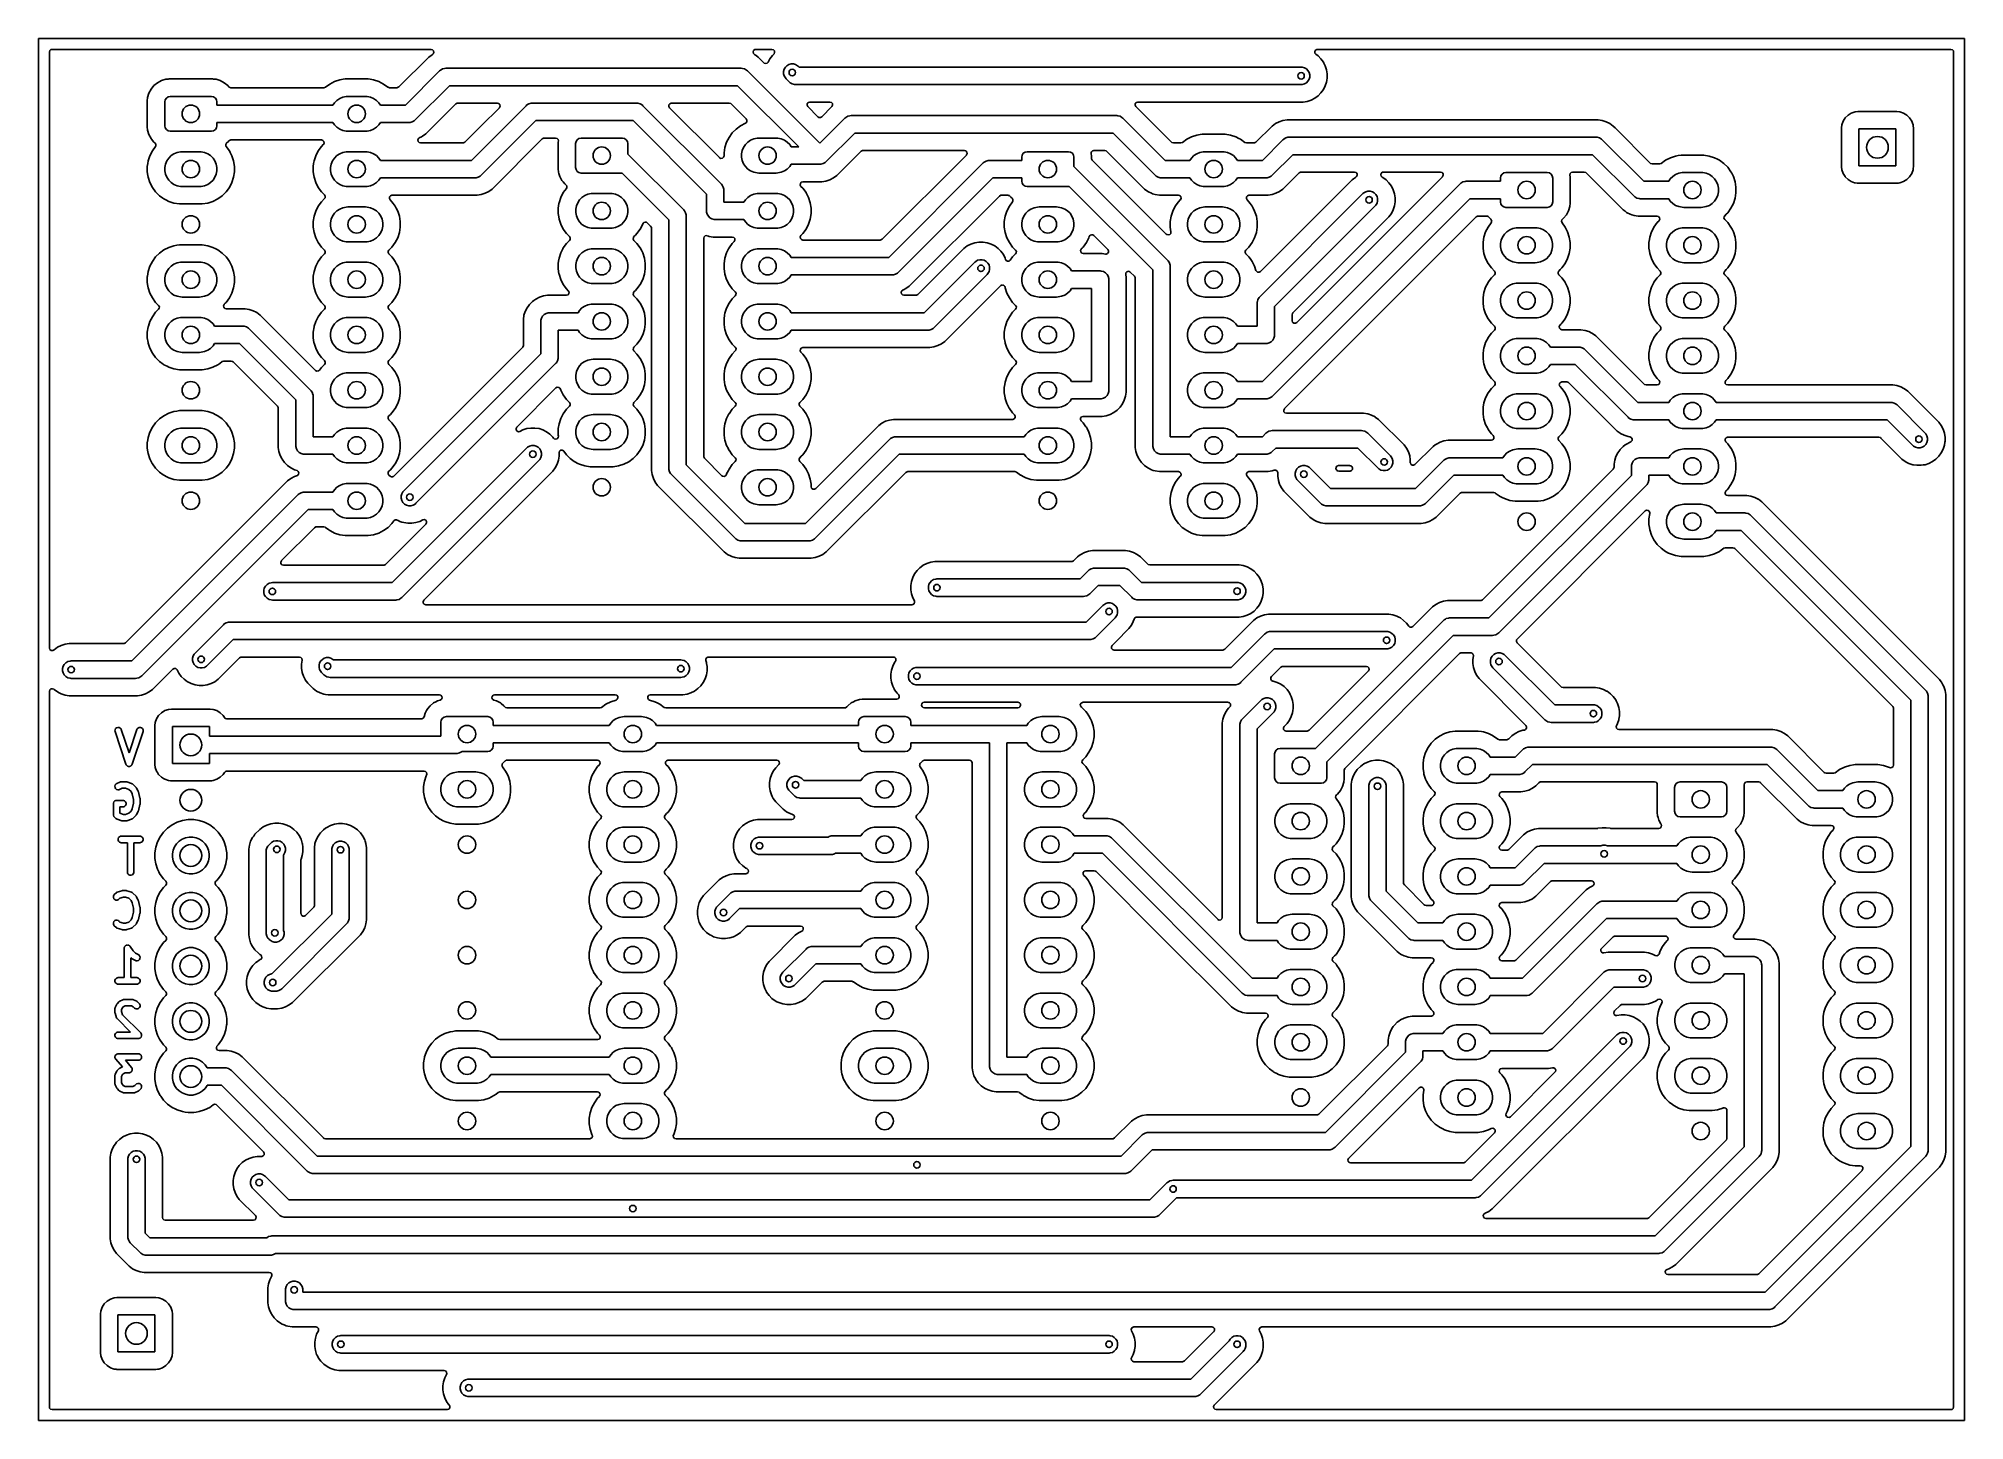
# Model space of a CAD drawing. Extents: x 44.5 to 133, y -119 to -55.5.
import ezdxf

# ---------------------------------------------------------------- set-up
doc = ezdxf.new("R2010")
doc.units = 0
doc.layers.add('BLACK', color=7, linetype='CONTINUOUS')

msp = doc.modelspace()

# ---------------------------------------------------------------- linework, layer by layer
at = {"layer": 'BLACK', "linetype": 'CONTINUOUS'}
for p, q in [((44.5, -55.5), (133, -55.5)), ((44.5, -119), (44.5, -55.5)), ((133, -55.5), (133, -119)), ((45.0005, -56.1245), (45.020185, -56.057461)), ((45.0005, -74.074038), (45.0005, -56.1245)), ((45.020185, -56.057461), (45.072989, -56.011706)), ((45.072989, -56.011706), (45.1245, -56.0005)), ((45.1245, -56.0005), (62.541638, -56.0005)), ((62.430423, -56.353512), (61.060755, -57.723181)), ((62.583302, -56.242438), (62.430423, -56.353512)), ((62.541638, -56.0005), (62.608677, -56.020185)), ((62.597932, -56.234985), (62.583302, -56.242438)), ((62.635351, -56.205703), (62.597932, -56.234985)), ((62.608677, -56.020185), (62.654432, -56.072989)), ((62.664376, -56.142147), (62.635351, -56.205703)), ((62.654432, -56.072989), (62.664376, -56.142147)), ((77.337876, -56.119191), (77.360413, -56.053056)), ((77.354672, -56.187011), (77.337876, -56.119191)), ((77.405468, -56.234985), (77.354672, -56.187011)), ((77.360413, -56.053056), (77.415127, -56.009603)), ((77.420097, -56.242438), (77.405468, -56.234985)), ((77.415127, -56.009603), (77.461762, -56.0005)), ((77.475819, -56.282923), (77.420097, -56.242438)), ((77.461762, -56.0005), (78.202774, -56.0005)), ((77.572974, -56.35351), (77.475819, -56.282923)), ((77.572976, -56.353512), (77.572974, -56.35351)), ((77.834924, -56.61546), (77.572976, -56.353512)), ((77.851159, -56.629127), (77.834924, -56.61546)), ((77.917294, -56.651665), (77.851159, -56.629127)), ((77.985115, -56.63487), (77.917294, -56.651665)), ((78.033089, -56.584075), (77.985115, -56.63487)), ((78.108638, -56.435802), (78.033089, -56.584075)), ((78.219712, -56.282923), (78.108638, -56.435802)), ((78.202774, -56.0005), (78.269813, -56.020185)), ((78.290455, -56.212181), (78.219712, -56.282923)), ((78.269813, -56.020185), (78.315568, -56.072989)), ((78.296487, -56.205703), (78.290455, -56.212181)), ((78.325512, -56.142147), (78.296487, -56.205703)), ((78.315568, -56.072989), (78.325512, -56.142147)), ((103.143172, -56.099874), (103.175778, -56.038079)), ((103.149151, -56.169487), (103.143172, -56.099874)), ((103.191815, -56.224817), (103.149151, -56.169487)), ((103.175778, -56.038079), (103.236617, -56.003722)), ((103.297373, -56.30151), (103.191815, -56.224817)), ((103.236617, -56.003722), (103.264702, -56.0005)), ((103.264702, -56.0005), (132.3755, -56.0005)), ((103.43099, -56.435127), (103.297373, -56.30151)), ((103.54206, -56.588001), (103.43099, -56.435127)), ((103.565941, -56.63487), (103.54206, -56.588001)), ((103.627845, -56.756363), (103.565941, -56.63487)), ((132.3755, -56.0005), (132.442539, -56.020185)), ((132.442539, -56.020185), (132.488294, -56.072989)), ((132.488294, -56.072989), (132.4995, -56.1245)), ((132.4995, -56.1245), (132.4995, -118.3755)), ((50.067487, -57.476759), (49.96355, -57.532315)), ((50.146043, -57.434769), (50.067487, -57.476759)), ((50.344067, -57.374699), (50.146043, -57.434769)), ((50.460298, -57.363251), (50.344067, -57.374699)), ((50.498392, -57.3595), (50.460298, -57.363251)), ((52.501608, -57.3595), (50.498392, -57.3595)), ((52.536805, -57.362966), (52.501608, -57.3595)), ((52.655934, -57.374699), (52.536805, -57.362966)), ((52.655934, -57.3747), (52.655932, -57.374699)), ((52.655932, -57.374699), (52.655934, -57.374699)), ((52.853954, -57.434768), (52.655934, -57.3747)), ((53.03645, -57.532315), (52.853954, -57.434768)), ((58.105616, -57.47676), (57.881151, -57.591132)), ((58.345214, -57.39891), (58.105616, -57.47676)), ((58.498076, -57.374699), (58.345214, -57.39891)), ((58.594038, -57.3595), (58.498076, -57.374699)), ((59.645962, -57.3595), (58.594038, -57.3595)), ((59.74193, -57.3747), (59.645962, -57.3595)), ((59.894785, -57.39891), (59.74193, -57.3747)), ((60.134383, -57.47676), (59.894785, -57.39891)), ((60.243418, -57.532317), (60.134383, -57.47676)), ((61.356014, -58.56), (62.929657, -56.986357)), ((62.929657, -56.986357), (62.968995, -56.951859)), ((62.968995, -56.951859), (62.996323, -56.936081)), ((62.996323, -56.936081), (63.059427, -56.899648)), ((63.059427, -56.899648), (63.16029, -56.872622)), ((63.16029, -56.872622), (63.2125, -56.8692)), ((63.2125, -56.8692), (76.7909, -56.8692)), ((76.7909, -56.8692), (76.84311, -56.872622)), ((76.84311, -56.872622), (76.943974, -56.899648)), ((76.943974, -56.899648), (77.034405, -56.951859)), ((77.034405, -56.951859), (77.073743, -56.986357)), ((77.073743, -56.986357), (80.401699, -60.314314)), ((78.738822, -57.01279), (78.765848, -56.911926)), ((78.738822, -57.11721), (78.738822, -57.01279)), ((78.765848, -57.218074), (78.738822, -57.11721)), ((78.765848, -56.911926), (78.818059, -56.821495)), ((78.818059, -57.308505), (78.765848, -57.218074)), ((78.818059, -56.821495), (78.891895, -56.747659)), ((78.852557, -57.347843), (78.818059, -57.308505)), ((79.004757, -57.500042), (78.852557, -57.347843)), ((78.891895, -56.747659), (78.982326, -56.695448)), ((78.982326, -56.695448), (79.08319, -56.668422)), ((79.044095, -57.534541), (79.004757, -57.500042)), ((79.08319, -56.668422), (79.18761, -56.668422)), ((79.18761, -56.668422), (79.288474, -56.695448)), ((79.288474, -56.695448), (79.378905, -56.747659)), ((79.378905, -56.747659), (79.418243, -56.782157)), ((79.418243, -56.782157), (79.453286, -56.8172)), ((79.453286, -56.8172), (102.5153, -56.8172)), ((102.5153, -56.8172), (102.56751, -56.820622)), ((102.56751, -56.820622), (102.668373, -56.847648)), ((102.668373, -56.847648), (102.758805, -56.899859)), ((102.758805, -56.899859), (102.832641, -56.973695)), ((102.832641, -57.460705), (102.758805, -57.534541)), ((102.832641, -56.973695), (102.884852, -57.064127)), ((102.884852, -57.370273), (102.832641, -57.460705)), ((102.884852, -57.064127), (102.911878, -57.16499)), ((102.911878, -57.26941), (102.884852, -57.370273)), ((102.911878, -57.16499), (102.911878, -57.26941)), ((103.68624, -56.936081), (103.627845, -56.756363)), ((103.627847, -57.678032), (103.68624, -57.498318)), ((103.7158, -57.122713), (103.68624, -56.936081)), ((103.68624, -57.498318), (103.696305, -57.434768)), ((103.696305, -57.434768), (103.7158, -57.311686)), ((103.7158, -57.311686), (103.7158, -57.122713)), ((49.514699, -58.204067), (49.4995, -58.358395)), ((49.4995, -58.358395), (49.4995, -59.561604)), ((49.574769, -58.006043), (49.514699, -58.204067)), ((49.672317, -57.823547), (49.574769, -58.006043)), ((49.803589, -57.663589), (49.672317, -57.823547)), ((49.963547, -57.532317), (49.803589, -57.663589)), ((49.963548, -57.532316), (49.963547, -57.532317)), ((49.96355, -57.532315), (49.963548, -57.532316)), ((50.3, -58.41), (50.31903, -58.314329)), ((50.3, -59.51), (50.3, -58.41)), ((50.31903, -58.314329), (50.373223, -58.233223)), ((50.373223, -58.233223), (50.454329, -58.17903)), ((50.454329, -58.17903), (50.55, -58.16)), ((50.55, -58.16), (52.45, -58.16)), ((52.45, -58.16), (52.545671, -58.17903)), ((52.545671, -58.17903), (52.626777, -58.233223)), ((52.626777, -58.233223), (52.68097, -58.314329)), ((52.68097, -58.314329), (52.7, -58.41)), ((52.7, -58.41), (52.7, -58.56)), ((53.036453, -57.532317), (53.03645, -57.532315)), ((53.19641, -57.663589), (53.036452, -57.532317)), ((53.036452, -57.532317), (53.036453, -57.532317)), ((53.237915, -57.714164), (53.19641, -57.663589)), ((53.26673, -57.739815), (53.237915, -57.714164)), ((53.333769, -57.7595), (53.26673, -57.739815)), ((57.609122, -57.7595), (53.333769, -57.7595)), ((57.616201, -57.759298), (57.609122, -57.7595)), ((57.682007, -57.735818), (57.616201, -57.759298)), ((57.881151, -57.591132), (57.682007, -57.735818)), ((58.101592, -58.452485), (58.212485, -58.341592)), ((58.212485, -58.341592), (58.342883, -58.254463)), ((58.342883, -58.254463), (58.487772, -58.194448)), ((58.487772, -58.194448), (58.641586, -58.163852)), ((58.641586, -58.163852), (58.72, -58.16)), ((58.72, -58.16), (59.52, -58.16)), ((59.52, -58.16), (59.598414, -58.163852)), ((59.598414, -58.163852), (59.752228, -58.194448)), ((59.752228, -58.194448), (59.897117, -58.254463)), ((59.897117, -58.254463), (60.027515, -58.341592)), ((60.027515, -58.341592), (60.138408, -58.452485)), ((60.358845, -57.59113), (60.243418, -57.532317)), ((60.358847, -57.591131), (60.358845, -57.59113)), ((60.358848, -57.591132), (60.358847, -57.591131)), ((60.557993, -57.735818), (60.358848, -57.591132)), ((60.563839, -57.739815), (60.557993, -57.735818)), ((60.630878, -57.7595), (60.563839, -57.739815)), ((60.973074, -57.7595), (60.630878, -57.7595)), ((60.999432, -57.756666), (60.973074, -57.7595)), ((61.060755, -57.723181), (60.999432, -57.756666)), ((63.378186, -57.6692), (61.804543, -59.242843)), ((76.625214, -57.6692), (63.378186, -57.6692)), ((79.436015, -60.48), (76.625214, -57.6692)), ((79.134527, -57.586752), (79.044095, -57.534541)), ((79.23539, -57.613778), (79.134527, -57.586752)), ((79.2876, -57.6172), (79.23539, -57.613778)), ((102.5153, -57.6172), (79.2876, -57.6172)), ((102.56751, -57.613778), (102.5153, -57.6172)), ((102.668373, -57.586752), (102.56751, -57.613778)), ((102.609786, -58.4177), (102.796418, -58.38814)), ((102.758805, -57.534541), (102.668373, -57.586752)), ((102.796418, -58.38814), (102.976132, -58.329747)), ((102.976132, -58.329747), (103.144499, -58.24396)), ((103.144499, -58.24396), (103.297373, -58.13289)), ((103.297373, -58.13289), (103.43099, -57.999273)), ((103.43099, -57.999273), (103.54206, -57.846399)), ((103.54206, -57.846399), (103.627847, -57.678032)), ((52.7, -58.56), (58.029753, -58.56)), ((58.029753, -58.56), (58.101592, -58.452485)), ((60.138408, -58.452485), (60.210247, -58.56)), ((60.210247, -58.56), (61.356014, -58.56)), ((61.765205, -59.277341), (61.674774, -59.329552)), ((61.804543, -59.242843), (61.765205, -59.277341)), ((62.303774, -59.87569), (63.673445, -58.506019)), ((63.673445, -58.506019), (63.734768, -58.472534)), ((63.734768, -58.472534), (63.761126, -58.4697)), ((63.761126, -58.4697), (65.589575, -58.4697)), ((64.390714, -61.1), (66.902657, -58.588057)), ((67.351186, -59.2709), (64.839243, -61.782843)), ((65.677257, -58.681379), (64.847506, -59.51113)), ((65.589575, -58.4697), (65.656614, -58.489385)), ((65.656614, -58.489385), (65.702369, -58.542189)), ((65.683288, -58.674903), (65.677257, -58.681379)), ((65.712313, -58.611347), (65.683288, -58.674903)), ((65.702369, -58.542189), (65.712313, -58.611347)), ((66.902657, -58.588057), (66.941995, -58.553559)), ((66.941995, -58.553559), (67.032426, -58.501348)), ((67.032426, -58.501348), (67.13329, -58.474322)), ((67.13329, -58.474322), (67.1855, -58.4709)), ((67.1855, -58.4709), (71.9889, -58.4709)), ((71.823214, -59.2709), (67.351186, -59.2709)), ((75.1983, -62.645985), (71.823214, -59.2709)), ((71.9889, -58.4709), (72.04111, -58.474322)), ((72.04111, -58.474322), (72.141974, -58.501348)), ((72.141974, -58.501348), (72.232405, -58.553559)), ((72.232405, -58.553559), (72.271743, -58.588057)), ((72.271743, -58.588057), (75.881142, -62.197457)), ((73.46366, -58.620058), (73.468644, -58.550366)), ((73.497145, -58.681381), (73.46366, -58.620058)), ((73.468644, -58.550366), (73.510516, -58.494433)), ((75.787819, -60.972055), (73.497145, -58.681381)), ((73.510516, -58.494433), (73.57598, -58.470016)), ((73.57598, -58.470016), (73.584826, -58.4697)), ((73.584826, -58.4697), (76.242274, -58.4697)), ((76.242274, -58.4697), (76.309313, -58.489385)), ((76.309313, -58.489385), (76.329955, -58.506019)), ((76.329955, -58.506019), (77.020665, -59.196729)), ((77.020665, -59.196729), (77.05415, -59.258052)), ((77.05415, -59.258052), (77.049166, -59.327744)), ((79.81536, -58.568058), (79.820344, -58.498366)), ((79.848845, -58.629381), (79.81536, -58.568058)), ((79.820344, -58.498366), (79.862216, -58.442433)), ((80.314019, -59.094555), (79.848845, -58.629381)), ((79.862216, -58.442433), (79.92768, -58.418016)), ((79.92768, -58.418016), (79.936526, -58.4177)), ((79.936526, -58.4177), (80.866874, -58.4177)), ((80.358366, -59.123056), (80.314019, -59.094555)), ((80.428058, -59.12804), (80.358366, -59.123056)), ((80.401699, -60.314314), (81.554757, -59.161257)), ((80.489381, -59.094555), (80.428058, -59.12804)), ((80.954555, -58.629381), (80.489381, -59.094555)), ((80.866874, -58.4177), (80.933913, -58.437385)), ((80.933913, -58.437385), (80.979668, -58.490189)), ((80.960587, -58.622903), (80.954555, -58.629381)), ((80.989612, -58.559347), (80.960587, -58.622903)), ((80.979668, -58.490189), (80.989612, -58.559347)), ((81.554757, -59.161257), (81.594095, -59.126759)), ((81.594095, -59.126759), (81.684526, -59.074548)), ((81.684526, -59.074548), (81.78539, -59.047522)), ((81.78539, -59.047522), (81.8376, -59.0441)), ((81.8376, -59.0441), (94.0424, -59.0441)), ((94.0424, -59.0441), (94.09461, -59.047522)), ((94.09461, -59.047522), (94.195474, -59.074548)), ((94.195474, -59.074548), (94.285905, -59.126759)), ((94.285905, -59.126759), (94.325243, -59.161257)), ((94.325243, -59.161257), (96.263985, -61.1)), ((94.89196, -58.568058), (94.896944, -58.498366)), ((94.925445, -58.629381), (94.89196, -58.568058)), ((94.896944, -58.498366), (94.938816, -58.442433)), ((96.559244, -60.263181), (94.925445, -58.629381)), ((94.938816, -58.442433), (95.00428, -58.418016)), ((95.00428, -58.418016), (95.013126, -58.4177)), ((95.013126, -58.4177), (102.609786, -58.4177)), ((101.683681, -59.265959), (101.503963, -59.324354)), ((101.870314, -59.2364), (101.683681, -59.265959)), ((101.870319, -59.2364), (101.870314, -59.2364)), ((116.169681, -59.2364), (101.870319, -59.2364)), ((116.169686, -59.2364), (116.169681, -59.2364)), ((116.356318, -59.265959), (116.169686, -59.2364)), ((116.536036, -59.324354), (116.356318, -59.265959)), ((127.520184, -59.147737), (127.424211, -59.300476)), ((127.647737, -59.020184), (127.520184, -59.147737)), ((127.800476, -58.924211), (127.647737, -59.020184)), ((127.970745, -58.864631), (127.800476, -58.924211)), ((127.97075, -58.86463), (127.970745, -58.864631)), ((128.105039, -58.8495), (127.97075, -58.86463)), ((128.105046, -58.8495), (128.105039, -58.8495)), ((129.894954, -58.8495), (128.105046, -58.8495)), ((129.89496, -58.8495), (129.894954, -58.8495)), ((130.029249, -58.86463), (129.89496, -58.8495)), ((130.029254, -58.864631), (130.029249, -58.86463)), ((130.199523, -58.924211), (130.029254, -58.864631)), ((130.352262, -59.020184), (130.199523, -58.924211)), ((130.479816, -59.147738), (130.352262, -59.020184)), ((130.575789, -59.300478), (130.479816, -59.147738)), ((49.4995, -59.561604), (49.514699, -59.715932)), ((49.514699, -59.715932), (49.5147, -59.715934)), ((49.5147, -59.715934), (49.574768, -59.913954)), ((49.574768, -59.913954), (49.672315, -60.09645)), ((49.672315, -60.09645), (49.694979, -60.124066)), ((49.694979, -60.124066), (49.80359, -60.25641)), ((50.31903, -59.605671), (50.3, -59.51)), ((50.373223, -59.686777), (50.31903, -59.605671)), ((50.454329, -59.74097), (50.373223, -59.686777)), ((50.55, -59.76), (50.454329, -59.74097)), ((52.45, -59.76), (50.55, -59.76)), ((52.545671, -59.74097), (52.45, -59.76)), ((52.626777, -59.686777), (52.545671, -59.74097)), ((52.68097, -59.605671), (52.626777, -59.686777)), ((52.7, -59.51), (52.68097, -59.605671)), ((58.029753, -59.36), (52.7, -59.36)), ((52.7, -59.36), (52.7, -59.51)), ((53.271533, -60.182935), (53.295661, -60.166501)), ((53.295661, -60.166501), (53.303861, -60.165209)), ((53.303861, -60.165209), (53.307198, -60.16338)), ((53.307198, -60.16338), (53.312937, -60.16378)), ((53.312937, -60.16378), (53.333769, -60.1605)), ((53.333769, -60.1605), (57.496689, -60.1605)), ((57.496689, -60.1605), (57.563728, -60.180185)), ((58.101592, -59.467515), (58.029753, -59.36)), ((58.212485, -59.578408), (58.101592, -59.467515)), ((58.342883, -59.665537), (58.212485, -59.578408)), ((58.487772, -59.725552), (58.342883, -59.665537)), ((58.641586, -59.756148), (58.487772, -59.725552)), ((58.72, -59.76), (58.641586, -59.756148)), ((59.52, -59.76), (58.72, -59.76)), ((59.598414, -59.756148), (59.52, -59.76)), ((59.752228, -59.725552), (59.598414, -59.756148)), ((59.897117, -59.665537), (59.752228, -59.725552)), ((60.027515, -59.578408), (59.897117, -59.665537)), ((60.138408, -59.467515), (60.027515, -59.578408)), ((60.210247, -59.36), (60.138408, -59.467515)), ((61.5217, -59.36), (60.210247, -59.36)), ((61.57391, -59.356578), (61.5217, -59.36)), ((61.674774, -59.329552), (61.57391, -59.356578)), ((61.930872, -60.157853), (61.959897, -60.094297)), ((61.940816, -60.227011), (61.930872, -60.157853)), ((61.959897, -60.094297), (61.997315, -60.065015)), ((61.997315, -60.065015), (62.09202, -60.01676)), ((62.09202, -60.01676), (62.150899, -59.98676)), ((62.150899, -59.98676), (62.303774, -59.87569)), ((64.847506, -59.51113), (64.095455, -60.263181)), ((65.338474, -62.41569), (67.646444, -60.107718)), ((67.646444, -60.107718), (67.707767, -60.074234)), ((67.707767, -60.074234), (67.734125, -60.0714)), ((67.734125, -60.0714), (68.263074, -60.0714)), ((68.263074, -60.0714), (68.330113, -60.091085)), ((68.330113, -60.091085), (68.375868, -60.143889)), ((68.375868, -60.143889), (68.386477, -60.207554)), ((69.19903, -60.234329), (69.253223, -60.153223)), ((69.253223, -60.153223), (69.334329, -60.09903)), ((69.334329, -60.09903), (69.43, -60.08)), ((69.43, -60.08), (71.33, -60.08)), ((71.33, -60.08), (71.425671, -60.09903)), ((71.425671, -60.09903), (71.506777, -60.153223)), ((71.506777, -60.153223), (71.56097, -60.234329)), ((76.231132, -60.041151), (76.11676, -60.265616)), ((76.379201, -59.83735), (76.231132, -60.041151)), ((76.379205, -59.837345), (76.379201, -59.83735)), ((76.557345, -59.659205), (76.379205, -59.837345)), ((76.55735, -59.659201), (76.557345, -59.659205)), ((76.761151, -59.511132), (76.55735, -59.659201)), ((76.989279, -59.394895), (76.761151, -59.511132)), ((77.007294, -59.383677), (76.989279, -59.394895)), ((77.049166, -59.327744), (77.007294, -59.383677)), ((77.092485, -60.261592), (77.222883, -60.174463)), ((77.222883, -60.174463), (77.367772, -60.114448)), ((77.367772, -60.114448), (77.521586, -60.083852)), ((77.521586, -60.083852), (77.6, -60.08)), ((77.6, -60.08), (78.4, -60.08)), ((78.4, -60.08), (78.478414, -60.083852)), ((78.478414, -60.083852), (78.632228, -60.114448)), ((78.632228, -60.114448), (78.777117, -60.174463)), ((78.777117, -60.174463), (78.907515, -60.261592)), ((82.003286, -59.8441), (80.684543, -61.162843)), ((93.876714, -59.8441), (82.003286, -59.8441)), ((95.815458, -61.782843), (93.876714, -59.8441)), ((97.261151, -60.131132), (97.062007, -60.275818)), ((97.485616, -60.01676), (97.261151, -60.131132)), ((97.725214, -59.93891), (97.485616, -60.01676)), ((97.88278, -59.913954), (97.725214, -59.93891)), ((97.974038, -59.8995), (97.88278, -59.913954)), ((99.025962, -59.8995), (97.974038, -59.8995)), ((99.274785, -59.93891), (99.025962, -59.8995)), ((99.514383, -60.01676), (99.274785, -59.93891)), ((99.660252, -60.091085), (99.514383, -60.01676)), ((99.738845, -60.13113), (99.660252, -60.091085)), ((99.738847, -60.131131), (99.738845, -60.13113)), ((99.738848, -60.131132), (99.738847, -60.131131)), ((99.937993, -60.275818), (99.738848, -60.131132)), ((101.182723, -59.521212), (100.440755, -60.263181)), ((100.736014, -61.1), (101.681957, -60.154058)), ((101.3356, -59.41014), (101.182723, -59.521212)), ((101.503963, -59.324354), (101.3356, -59.41014)), ((101.681957, -60.154058), (101.721295, -60.119559)), ((101.721295, -60.119559), (101.741804, -60.107718)), ((101.741804, -60.107718), (101.811727, -60.067348)), ((101.811727, -60.067348), (101.91259, -60.040322)), ((101.91259, -60.040322), (101.9648, -60.0369)), ((101.9648, -60.0369), (116.0752, -60.0369)), ((116.0752, -60.0369), (116.12741, -60.040322)), ((116.12741, -60.040322), (116.228274, -60.067348)), ((116.228274, -60.067348), (116.318705, -60.119559)), ((116.318705, -60.119559), (116.358043, -60.154057)), ((116.358043, -60.154057), (118.263985, -62.06)), ((116.704399, -59.41014), (116.536036, -59.324354)), ((116.857274, -59.52121), (116.704399, -59.41014)), ((116.857276, -59.521212), (116.857274, -59.52121)), ((116.941103, -59.605039), (116.857276, -59.521212)), ((118.559245, -61.223181), (116.941103, -59.605039)), ((127.36463, -59.47075), (127.3495, -59.605039)), ((127.3495, -59.605039), (127.3495, -61.39496)), ((127.364631, -59.470745), (127.36463, -59.47075)), ((127.424211, -59.300476), (127.364631, -59.470745)), ((128.15, -61.35), (128.15, -59.65)), ((128.15, -59.65), (129.85, -59.65)), ((129.85, -59.65), (129.85, -61.35)), ((130.608827, -59.394895), (130.575789, -59.300478)), ((130.635368, -59.470745), (130.608827, -59.394895)), ((130.635369, -59.47075), (130.635368, -59.470745)), ((130.641054, -59.52121), (130.635369, -59.47075)), ((130.6505, -59.605046), (130.641054, -59.52121)), ((130.6505, -61.394954), (130.6505, -59.605046)), ((49.61676, -60.885616), (49.53891, -61.125214)), ((49.731129, -60.661155), (49.61676, -60.885616)), ((49.873703, -60.464918), (49.731129, -60.661155)), ((49.80359, -60.25641), (49.852049, -60.29618)), ((49.852049, -60.29618), (49.891383, -60.353926)), ((49.893254, -60.42377), (49.873703, -60.464918)), ((49.891383, -60.353926), (49.893254, -60.42377)), ((50.394463, -61.122883), (50.481592, -60.992485)), ((50.481592, -60.992485), (50.592485, -60.881592)), ((50.592485, -60.881592), (50.722883, -60.794463)), ((50.722883, -60.794463), (50.867772, -60.734448)), ((50.867772, -60.734448), (51.021586, -60.703852)), ((51.021586, -60.703852), (51.1, -60.7)), ((51.1, -60.7), (51.9, -60.7)), ((51.9, -60.7), (51.978414, -60.703852)), ((51.978414, -60.703852), (52.132228, -60.734448)), ((52.132228, -60.734448), (52.277117, -60.794463)), ((52.277117, -60.794463), (52.407515, -60.881592)), ((52.407515, -60.881592), (52.518408, -60.992485)), ((52.518408, -60.992485), (52.605537, -61.122883)), ((53.102816, -60.399112), (53.110517, -60.365992)), ((53.103163, -60.400086), (53.102816, -60.399112)), ((53.102946, -60.401097), (53.103163, -60.400086)), ((53.114873, -60.432904), (53.102946, -60.401097)), ((53.110517, -60.365992), (53.117677, -60.332798)), ((53.126296, -60.464918), (53.114873, -60.432904)), ((53.117677, -60.332798), (53.118455, -60.331856)), ((53.118455, -60.331856), (53.118641, -60.331058)), ((53.118641, -60.331058), (53.138779, -60.304506)), ((53.26887, -60.661155), (53.126296, -60.464918)), ((53.138779, -60.304506), (53.143153, -60.300116)), ((53.143153, -60.300116), (53.19641, -60.25641)), ((53.19641, -60.25641), (53.241708, -60.201213)), ((53.241708, -60.201213), (53.245934, -60.196973)), ((53.245934, -60.196973), (53.271533, -60.182935)), ((53.310997, -60.743834), (53.26887, -60.661155)), ((53.383239, -60.885616), (53.310997, -60.743834)), ((53.383239, -60.885618), (53.383239, -60.885616)), ((53.383241, -60.885621), (53.383239, -60.885618)), ((53.46109, -61.125215), (53.383241, -60.885621)), ((57.23676, -60.885616), (57.15891, -61.125214)), ((57.351132, -60.661151), (57.23676, -60.885616)), ((57.499201, -60.45735), (57.351132, -60.661151)), ((57.499205, -60.457345), (57.499201, -60.45735)), ((57.58437, -60.372181), (57.499205, -60.457345)), ((57.563728, -60.180185), (57.609483, -60.232989)), ((57.590402, -60.365703), (57.58437, -60.372181)), ((57.619427, -60.302147), (57.590402, -60.365703)), ((57.609483, -60.232989), (57.619427, -60.302147)), ((58.014463, -61.122883), (58.101592, -60.992485)), ((58.101592, -60.992485), (58.212485, -60.881592)), ((58.212485, -60.881592), (58.342883, -60.794463)), ((58.342883, -60.794463), (58.487772, -60.734448)), ((58.487772, -60.734448), (58.641586, -60.703852)), ((58.641586, -60.703852), (58.72, -60.7)), ((58.72, -60.7), (59.52, -60.7)), ((59.52, -60.7), (59.598414, -60.703852)), ((59.598414, -60.703852), (59.752228, -60.734448)), ((59.752228, -60.734448), (59.897117, -60.794463)), ((59.897117, -60.794463), (60.027515, -60.881592)), ((60.027515, -60.881592), (60.138408, -60.992485)), ((60.138408, -60.992485), (60.210247, -61.1)), ((61.986571, -60.279815), (61.940816, -60.227011)), ((62.05361, -60.2995), (61.986571, -60.279815)), ((64.007774, -60.2995), (62.05361, -60.2995)), ((64.034132, -60.296666), (64.007774, -60.2995)), ((64.095455, -60.263181), (64.034132, -60.296666)), ((68.380759, -60.265616), (68.3795, -60.278395)), ((68.3795, -60.278395), (68.3795, -61.481604)), ((68.386477, -60.207554), (68.380759, -60.265616)), ((69.18, -60.33), (69.19903, -60.234329)), ((69.18, -61.43), (69.18, -60.33)), ((71.56097, -60.234329), (71.58, -60.33)), ((71.58, -60.33), (71.58, -60.810714)), ((71.58, -60.810714), (74.147342, -63.378057)), ((75.794297, -60.978087), (75.787819, -60.972055)), ((75.857853, -61.007112), (75.794297, -60.978087)), ((75.927011, -60.997168), (75.857853, -61.007112)), ((75.979815, -60.951413), (75.927011, -60.997168)), ((75.9995, -60.884374), (75.979815, -60.951413)), ((76.03891, -60.505214), (75.9995, -60.754038)), ((75.9995, -60.754038), (75.9995, -60.884374)), ((76.11676, -60.265616), (76.03891, -60.505214)), ((76.803852, -60.801586), (76.834448, -60.647772)), ((76.803852, -60.958414), (76.803852, -60.801586)), ((76.834448, -61.112228), (76.803852, -60.958414)), ((76.834448, -60.647772), (76.894463, -60.502883)), ((76.894463, -60.502883), (76.981592, -60.372485)), ((76.981592, -60.372485), (77.092485, -60.261592)), ((78.907515, -60.261592), (79.018408, -60.372485)), ((79.018408, -60.372485), (79.090247, -60.48)), ((79.090247, -60.48), (79.436015, -60.48)), ((81.183774, -61.79569), (82.298545, -60.680919)), ((82.298545, -60.680919), (82.359868, -60.647434)), ((82.359868, -60.647434), (82.386226, -60.6446)), ((82.386226, -60.6446), (87.049974, -60.6446)), ((87.137655, -60.856281), (83.270755, -64.723181)), ((87.049974, -60.6446), (87.117013, -60.664285)), ((87.117013, -60.664285), (87.162768, -60.717089)), ((87.143687, -60.849803), (87.137655, -60.856281)), ((87.172712, -60.786247), (87.143687, -60.849803)), ((87.162768, -60.717089), (87.172712, -60.786247)), ((89.68, -60.95), (89.69903, -60.854329)), ((89.68, -61.1), (89.68, -60.95)), ((89.69903, -60.854329), (89.753223, -60.773223)), ((89.753223, -60.773223), (89.834329, -60.71903)), ((89.834329, -60.71903), (89.93, -60.7)), ((89.93, -60.7), (91.83, -60.7)), ((91.83, -60.7), (91.925671, -60.71903)), ((91.925671, -60.71903), (92.006777, -60.773223)), ((92.006777, -60.773223), (92.06097, -60.854329)), ((92.06097, -60.854329), (92.08, -60.95)), ((92.08, -60.95), (92.08, -61.378314)), ((92.868495, -60.775253), (92.875914, -60.743834)), ((92.868642, -60.778007), (92.868495, -60.775253)), ((92.8805, -60.898392), (92.868642, -60.778007)), ((92.875914, -60.743834), (92.881932, -60.712108)), ((92.8805, -60.998695), (92.8805, -60.898392)), ((92.880679, -61.002027), (92.8805, -60.998695)), ((92.883334, -61.021732), (92.880679, -61.002027)), ((92.881932, -60.712108), (92.883897, -60.710034)), ((92.885782, -61.026215), (92.883334, -61.021732)), ((92.883897, -60.710034), (92.884554, -60.707254)), ((92.884554, -60.707254), (92.907787, -60.68483)), ((92.887568, -61.036642), (92.885782, -61.026215)), ((92.903649, -61.058937), (92.887568, -61.036642)), ((92.916819, -61.083055), (92.903649, -61.058937)), ((92.907787, -60.68483), (92.929997, -60.661398)), ((92.929997, -60.661398), (92.932866, -60.660624)), ((92.932866, -60.660624), (92.934827, -60.658732)), ((92.934827, -60.658732), (92.954175, -60.65488)), ((92.954175, -60.65488), (92.992316, -60.6446)), ((92.992316, -60.6446), (93.493774, -60.6446)), ((93.493774, -60.6446), (93.560813, -60.664285)), ((93.560813, -60.664285), (93.581455, -60.680919)), ((93.581455, -60.680919), (95.18261, -62.282073)), ((96.579886, -60.279815), (96.559244, -60.263181)), ((96.646925, -60.2995), (96.579886, -60.279815)), ((96.989122, -60.2995), (96.646925, -60.2995)), ((96.996201, -60.299298), (96.989122, -60.2995)), ((97.062007, -60.275818), (96.996201, -60.299298)), ((97.409753, -61.1), (97.481592, -60.992485)), ((97.481592, -60.992485), (97.592485, -60.881592)), ((97.592485, -60.881592), (97.722883, -60.794463)), ((97.722883, -60.794463), (97.867772, -60.734448)), ((97.867772, -60.734448), (98.021586, -60.703852)), ((98.021586, -60.703852), (98.1, -60.7)), ((98.1, -60.7), (98.9, -60.7)), ((98.9, -60.7), (98.978414, -60.703852)), ((98.978414, -60.703852), (99.132228, -60.734448)), ((99.132228, -60.734448), (99.277117, -60.794463)), ((99.277117, -60.794463), (99.407515, -60.881592)), ((99.407515, -60.881592), (99.518408, -60.992485)), ((99.518408, -60.992485), (99.590247, -61.1)), ((99.943839, -60.279815), (99.937993, -60.275818)), ((100.010878, -60.2995), (99.943839, -60.279815)), ((100.353074, -60.2995), (100.010878, -60.2995)), ((100.379432, -60.296666), (100.353074, -60.2995)), ((100.440755, -60.263181), (100.379432, -60.296666)), ((102.130485, -60.8369), (101.184543, -61.782843)), ((115.909514, -60.8369), (102.130485, -60.8369)), ((117.815457, -62.742842), (115.909514, -60.8369)), ((119.485616, -60.97676), (119.261151, -61.091132)), ((119.725214, -60.89891), (119.485616, -60.97676)), ((119.849626, -60.879205), (119.725214, -60.89891)), ((119.974038, -60.8595), (119.849626, -60.879205)), ((121.025962, -60.8595), (119.974038, -60.8595)), ((121.274785, -60.89891), (121.025962, -60.8595)), ((121.514383, -60.97676), (121.274785, -60.89891)), ((121.651717, -61.046736), (121.514383, -60.97676)), ((121.738845, -61.09113), (121.651717, -61.046736)), ((49.521392, -61.235818), (49.4995, -61.374038)), ((49.4995, -61.374038), (49.4995, -61.625962)), ((49.4995, -61.625962), (49.526741, -61.797953)), ((49.53891, -61.125214), (49.521392, -61.235818)), ((49.526741, -61.797953), (49.53891, -61.874785)), ((49.53891, -61.874785), (49.61676, -62.114383)), ((50.303852, -61.421586), (50.334448, -61.267772)), ((50.303852, -61.578414), (50.303852, -61.421586)), ((50.334448, -61.732228), (50.303852, -61.578414)), ((50.334448, -61.267772), (50.394463, -61.122883)), ((50.394463, -61.877117), (50.334448, -61.732228)), ((50.481592, -62.007515), (50.394463, -61.877117)), ((52.605537, -61.877117), (52.518408, -62.007515)), ((52.605537, -61.122883), (52.665552, -61.267772)), ((52.665552, -61.732228), (52.605537, -61.877117)), ((52.665552, -61.267772), (52.696148, -61.421586)), ((52.696148, -61.578414), (52.665552, -61.732228)), ((52.696148, -61.421586), (52.696148, -61.578414)), ((53.383241, -62.114379), (53.46109, -61.874785)), ((53.5005, -61.374038), (53.46109, -61.125215)), ((53.46109, -61.874785), (53.5005, -61.625962)), ((53.5005, -61.625962), (53.5005, -61.374038)), ((57.141392, -61.235818), (57.1195, -61.374038)), ((57.1195, -61.374038), (57.1195, -61.625962)), ((57.1195, -61.625962), (57.146741, -61.797953)), ((57.15891, -61.125214), (57.141392, -61.235818)), ((57.146741, -61.797953), (57.15891, -61.874785)), ((57.15891, -61.874785), (57.23676, -62.114383)), ((57.923852, -61.421586), (57.954448, -61.267772)), ((57.923852, -61.578414), (57.923852, -61.421586)), ((57.954448, -61.732228), (57.923852, -61.578414)), ((57.954448, -61.267772), (58.014463, -61.122883)), ((58.014463, -61.877117), (57.954448, -61.732228)), ((58.101592, -62.007515), (58.014463, -61.877117)), ((60.210247, -61.9), (60.138408, -62.007515)), ((60.210247, -61.1), (64.390714, -61.1)), ((64.5564, -61.9), (60.210247, -61.9)), ((64.60861, -61.896578), (64.5564, -61.9)), ((64.709474, -61.869552), (64.60861, -61.896578)), ((64.799905, -61.817341), (64.709474, -61.869552)), ((64.839243, -61.782843), (64.799905, -61.817341)), ((68.3795, -61.481604), (68.394699, -61.635932)), ((68.394699, -61.635932), (68.413989, -61.699522)), ((68.413989, -61.699522), (68.454768, -61.833954)), ((68.454768, -61.833954), (68.552315, -62.01645)), ((69.19903, -61.525671), (69.18, -61.43)), ((69.253223, -61.606777), (69.19903, -61.525671)), ((69.334329, -61.66097), (69.253223, -61.606777)), ((69.43, -61.68), (69.334329, -61.66097)), ((71.317914, -61.68), (69.43, -61.68)), ((73.4645, -63.826585), (71.317914, -61.68)), ((76.894463, -61.257117), (76.834448, -61.112228)), ((76.981592, -61.387515), (76.894463, -61.257117)), ((77.092485, -61.498408), (76.981592, -61.387515)), ((77.222883, -61.585537), (77.092485, -61.498408)), ((77.367772, -61.645552), (77.222883, -61.585537)), ((77.521586, -61.676148), (77.367772, -61.645552)), ((77.6, -61.68), (77.521586, -61.676148)), ((78.4, -61.68), (77.6, -61.68)), ((78.478414, -61.676148), (78.4, -61.68)), ((78.632228, -61.645552), (78.478414, -61.676148)), ((78.777117, -61.585537), (78.632228, -61.645552)), ((78.907515, -61.498408), (78.777117, -61.585537)), ((79.018408, -61.387515), (78.907515, -61.498408)), ((79.090247, -61.28), (79.018408, -61.387515)), ((80.4017, -61.28), (79.090247, -61.28)), ((80.45391, -61.276578), (80.4017, -61.28)), ((80.554774, -61.249552), (80.45391, -61.276578)), ((80.645205, -61.197341), (80.554774, -61.249552)), ((80.684543, -61.162843), (80.645205, -61.197341)), ((80.862532, -61.992547), (81.030899, -61.90676)), ((81.030899, -61.90676), (81.183774, -61.79569)), ((83.566014, -65.56), (87.908857, -61.217158)), ((88.357385, -61.9), (84.014543, -66.242843)), ((87.908857, -61.217158), (87.948195, -61.182659)), ((87.948195, -61.182659), (88.038627, -61.130448)), ((88.038627, -61.130448), (88.13949, -61.103422)), ((88.13949, -61.103422), (88.1917, -61.1)), ((88.1917, -61.1), (89.68, -61.1)), ((89.68, -61.9), (88.357385, -61.9)), ((89.68, -62.05), (89.68, -61.9)), ((92.08, -61.378314), (96.381143, -65.679457)), ((96.323698, -64.489934), (92.916819, -61.083055)), ((95.854795, -61.817341), (95.815458, -61.782843)), ((95.945226, -61.869552), (95.854795, -61.817341)), ((96.04609, -61.896578), (95.945226, -61.869552)), ((96.0983, -61.9), (96.04609, -61.896578)), ((97.409753, -61.9), (96.0983, -61.9)), ((96.263985, -61.1), (97.409753, -61.1)), ((97.481592, -62.007515), (97.409753, -61.9)), ((99.590247, -61.9), (99.518408, -62.007515)), ((99.590247, -61.1), (100.736014, -61.1)), ((100.9017, -61.9), (99.590247, -61.9)), ((100.95391, -61.896578), (100.9017, -61.9)), ((101.054774, -61.869552), (100.95391, -61.896578)), ((101.145205, -61.817341), (101.054774, -61.869552)), ((101.184543, -61.782843), (101.145205, -61.817341)), ((101.683774, -62.41569), (102.425745, -61.673719)), ((109.014856, -61.849081), (102.313881, -68.550055)), ((102.425745, -61.673719), (102.487068, -61.640234)), ((102.487068, -61.640234), (102.513426, -61.6374)), ((102.513426, -61.6374), (104.976273, -61.6374)), ((104.922079, -61.94711), (104.856427, -61.99481)), ((105.0093, -61.88374), (104.922079, -61.94711)), ((104.976273, -61.6374), (105.043312, -61.657085)), ((105.032568, -61.871885), (105.0093, -61.88374)), ((105.069986, -61.842603), (105.032568, -61.871885)), ((105.043312, -61.657085), (105.089067, -61.709889)), ((105.099011, -61.779047), (105.069986, -61.842603)), ((105.089067, -61.709889), (105.099011, -61.779047)), ((106.176841, -61.756089), (106.199378, -61.689954)), ((106.193636, -61.82391), (106.176841, -61.756089)), ((106.244431, -61.871884), (106.193636, -61.82391)), ((106.199378, -61.689954), (106.254093, -61.646503)), ((106.267699, -61.88374), (106.244431, -61.871884)), ((106.254093, -61.646503), (106.300727, -61.6374)), ((106.420574, -61.99481), (106.267699, -61.88374)), ((106.300727, -61.6374), (108.927175, -61.6374)), ((108.927175, -61.6374), (108.994214, -61.657085)), ((108.994214, -61.657085), (109.039969, -61.709889)), ((109.020888, -61.842603), (109.014856, -61.849081)), ((109.049913, -61.779047), (109.020888, -61.842603)), ((109.039969, -61.709889), (109.049913, -61.779047)), ((111.68, -61.91), (111.69903, -61.814329)), ((111.68, -62.06), (111.68, -61.91)), ((111.69903, -61.814329), (111.753223, -61.733223)), ((111.753223, -61.733223), (111.834329, -61.67903)), ((111.834329, -61.67903), (111.93, -61.66)), ((111.93, -61.66), (113.83, -61.66)), ((113.83, -61.66), (113.925671, -61.67903)), ((113.925671, -61.67903), (114.006777, -61.733223)), ((114.006777, -61.733223), (114.06097, -61.814329)), ((114.06097, -61.814329), (114.08, -61.91)), ((114.08, -61.91), (114.08, -63.01)), ((114.872144, -61.773553), (114.885163, -61.704908)), ((114.8805, -61.858392), (114.872144, -61.773553)), ((114.8805, -63.061608), (114.8805, -61.858392)), ((114.885163, -61.704908), (114.933228, -61.654198)), ((114.933228, -61.654198), (114.995547, -61.6374)), ((114.995547, -61.6374), (115.526574, -61.6374)), ((115.526574, -61.6374), (115.593613, -61.657085)), ((115.593613, -61.657085), (115.614255, -61.673719)), ((115.614255, -61.673719), (117.316226, -63.37569)), ((118.579887, -61.239815), (118.559245, -61.223181)), ((118.646926, -61.2595), (118.579887, -61.239815)), ((118.989122, -61.2595), (118.646926, -61.2595)), ((118.996201, -61.259298), (118.989122, -61.2595)), ((119.062007, -61.235818), (118.996201, -61.259298)), ((119.261151, -61.091132), (119.062007, -61.235818)), ((119.481592, -61.952485), (119.592485, -61.841592)), ((119.592485, -61.841592), (119.722883, -61.754463)), ((119.722883, -61.754463), (119.867772, -61.694448)), ((119.867772, -61.694448), (120.021586, -61.663852)), ((120.021586, -61.663852), (120.1, -61.66)), ((120.1, -61.66), (120.9, -61.66)), ((120.9, -61.66), (120.978414, -61.663852)), ((120.978414, -61.663852), (121.132228, -61.694448)), ((121.132228, -61.694448), (121.277117, -61.754463)), ((121.277117, -61.754463), (121.407515, -61.841592)), ((121.407515, -61.841592), (121.518408, -61.952485)), ((121.738847, -61.091131), (121.738845, -61.09113)), ((121.738848, -61.091132), (121.738847, -61.091131)), ((121.942649, -61.239201), (121.738848, -61.091132)), ((121.942654, -61.239205), (121.942649, -61.239201)), ((122.120794, -61.417345), (121.942654, -61.239205)), ((122.120798, -61.41735), (122.120794, -61.417345)), ((122.268867, -61.62115), (122.120798, -61.41735)), ((122.268868, -61.621152), (122.268867, -61.62115)), ((122.26887, -61.621155), (122.268868, -61.621152)), ((122.303925, -61.689954), (122.26887, -61.621155)), ((122.383239, -61.845616), (122.303925, -61.689954)), ((122.383239, -61.845618), (122.383239, -61.845616)), ((122.383241, -61.845621), (122.383239, -61.845618)), ((122.46109, -62.085215), (122.383241, -61.845621)), ((127.3495, -61.39496), (127.36463, -61.529249)), ((127.36463, -61.529249), (127.364631, -61.529254)), ((127.364631, -61.529254), (127.424211, -61.699523)), ((127.424211, -61.699523), (127.514115, -61.842603)), ((127.514115, -61.842603), (127.520184, -61.852262)), ((127.520184, -61.852262), (127.647738, -61.979816)), ((129.85, -61.35), (128.15, -61.35)), ((130.352262, -61.979816), (130.479816, -61.852262)), ((130.479816, -61.852262), (130.575789, -61.699522)), ((130.575789, -61.699522), (130.635368, -61.529255)), ((130.635368, -61.529255), (130.640737, -61.481608)), ((130.640737, -61.481608), (130.642934, -61.462104)), ((130.642934, -61.462104), (130.6505, -61.394954)), ((49.61676, -62.114383), (49.731132, -62.338848)), ((49.731132, -62.338848), (49.879201, -62.542649)), ((49.879201, -62.542649), (49.879205, -62.542654)), ((49.879205, -62.542654), (50.057345, -62.720794)), ((50.057345, -62.720794), (50.05735, -62.720798)), ((50.05735, -62.720798), (50.214241, -62.834785)), ((50.214241, -62.834785), (50.261155, -62.86887)), ((50.592485, -62.118408), (50.481592, -62.007515)), ((50.722883, -62.205537), (50.592485, -62.118408)), ((50.867772, -62.265552), (50.722883, -62.205537)), ((51.021586, -62.296148), (50.867772, -62.265552)), ((51.1, -62.3), (51.021586, -62.296148)), ((51.9, -62.3), (51.1, -62.3)), ((51.978414, -62.296148), (51.9, -62.3)), ((52.132228, -62.265552), (51.978414, -62.296148)), ((52.277117, -62.205537), (52.132228, -62.265552)), ((52.407515, -62.118408), (52.277117, -62.205537)), ((52.518408, -62.007515), (52.407515, -62.118408)), ((52.738845, -62.86887), (52.942656, -62.720793)), ((52.942656, -62.720793), (53.120793, -62.542656)), ((53.120793, -62.542656), (53.26887, -62.338845)), ((53.26887, -62.338845), (53.383241, -62.114379)), ((57.23676, -62.114383), (57.351132, -62.338848)), ((57.351132, -62.338848), (57.499201, -62.542649)), ((57.499201, -62.542649), (57.499205, -62.542654)), ((57.499205, -62.542654), (57.63887, -62.682319)), ((57.63887, -62.682319), (57.672355, -62.743642)), ((57.667371, -62.813334), (57.63887, -62.857681)), ((57.672355, -62.743642), (57.667371, -62.813334)), ((58.212485, -62.118408), (58.101592, -62.007515)), ((58.342883, -62.205537), (58.212485, -62.118408)), ((58.487772, -62.265552), (58.342883, -62.205537)), ((58.641586, -62.296148), (58.487772, -62.265552)), ((58.72, -62.3), (58.641586, -62.296148)), ((59.52, -62.3), (58.72, -62.3)), ((59.598414, -62.296148), (59.52, -62.3)), ((59.752228, -62.265552), (59.598414, -62.296148)), ((59.897117, -62.205537), (59.752228, -62.265552)), ((60.027515, -62.118408), (59.897117, -62.205537)), ((60.138408, -62.007515), (60.027515, -62.118408)), ((60.622145, -62.850858), (60.627129, -62.781166)), ((60.627129, -62.781166), (60.669001, -62.725233)), ((60.669001, -62.725233), (60.734465, -62.700816)), ((60.734465, -62.700816), (60.743311, -62.7005)), ((60.743311, -62.7005), (64.650886, -62.7005)), ((64.650886, -62.7005), (64.837518, -62.67094)), ((64.837518, -62.67094), (65.017232, -62.612547)), ((65.017232, -62.612547), (65.185599, -62.52676)), ((65.185599, -62.52676), (65.338474, -62.41569)), ((68.49676, -62.805616), (68.41891, -63.045214)), ((68.611129, -62.581155), (68.49676, -62.805616)), ((68.552315, -62.01645), (68.608748, -62.085214)), ((68.608748, -62.085214), (68.68359, -62.17641)), ((68.753703, -62.384918), (68.611129, -62.581155)), ((68.68359, -62.17641), (68.732049, -62.21618)), ((68.732049, -62.21618), (68.771383, -62.273926)), ((68.773254, -62.34377), (68.753703, -62.384918)), ((68.771383, -62.273926), (68.773254, -62.34377)), ((69.361592, -62.912485), (69.472485, -62.801592)), ((69.472485, -62.801592), (69.602883, -62.714463)), ((69.602883, -62.714463), (69.747772, -62.654448)), ((69.747772, -62.654448), (69.901586, -62.623852)), ((69.901586, -62.623852), (69.98, -62.62)), ((69.98, -62.62), (70.78, -62.62)), ((70.78, -62.62), (70.858414, -62.623852)), ((70.858414, -62.623852), (71.012228, -62.654448)), ((71.012228, -62.654448), (71.157117, -62.714463)), ((71.157117, -62.714463), (71.287515, -62.801592)), ((71.287515, -62.801592), (71.398408, -62.912485)), ((75.1983, -63.42), (75.1983, -62.645985)), ((75.881142, -62.197457), (75.915641, -62.236795)), ((75.915641, -62.236795), (75.967852, -62.327227)), ((75.967852, -62.327227), (75.994878, -62.42809)), ((75.994878, -62.42809), (75.9983, -62.4803)), ((75.9983, -62.4803), (75.9983, -63.02)), ((76.981592, -62.912485), (77.092485, -62.801592)), ((77.092485, -62.801592), (77.222883, -62.714463)), ((77.222883, -62.714463), (77.367772, -62.654448)), ((77.367772, -62.654448), (77.521586, -62.623852)), ((77.521586, -62.623852), (77.6, -62.62)), ((77.6, -62.62), (78.4, -62.62)), ((78.4, -62.62), (78.478414, -62.623852)), ((78.478414, -62.623852), (78.632228, -62.654448)), ((78.632228, -62.654448), (78.777117, -62.714463)), ((78.777117, -62.714463), (78.907515, -62.801592)), ((78.907515, -62.801592), (79.018408, -62.912485)), ((79.502145, -62.230858), (79.507129, -62.161166)), ((79.53563, -62.292181), (79.502145, -62.230858)), ((79.507129, -62.161166), (79.549001, -62.105233)), ((79.620794, -62.377345), (79.53563, -62.292181)), ((79.549001, -62.105233), (79.614465, -62.080816)), ((79.614465, -62.080816), (79.623311, -62.0805)), ((79.620798, -62.37735), (79.620794, -62.377345)), ((79.768867, -62.58115), (79.620798, -62.37735)), ((79.623311, -62.0805), (80.496186, -62.0805)), ((79.768868, -62.581152), (79.768867, -62.58115)), ((79.76887, -62.581155), (79.768868, -62.581152)), ((79.771319, -62.585962), (79.76887, -62.581155)), ((79.883239, -62.805616), (79.771319, -62.585962)), ((79.883239, -62.805618), (79.883239, -62.805616)), ((79.883241, -62.805621), (79.883239, -62.805618)), ((79.96109, -63.045215), (79.883241, -62.805621)), ((80.496186, -62.0805), (80.682818, -62.05094)), ((80.682818, -62.05094), (80.862532, -61.992547)), ((84.513774, -66.87569), (88.652645, -62.736819)), ((88.652645, -62.736819), (88.713968, -62.703334)), ((88.713968, -62.703334), (88.740326, -62.7005)), ((88.740326, -62.7005), (89.046231, -62.7005)), ((89.046231, -62.7005), (89.075767, -62.709173)), ((89.075767, -62.709173), (89.10585, -62.715773)), ((89.10585, -62.715773), (89.110729, -62.719438)), ((89.110729, -62.719438), (89.11327, -62.720185)), ((89.11327, -62.720185), (89.121646, -62.727642)), ((89.121646, -62.727642), (89.134067, -62.736974)), ((89.134067, -62.736974), (89.138291, -62.741213)), ((89.138291, -62.741213), (89.18359, -62.79641)), ((89.18359, -62.79641), (89.236837, -62.840109)), ((89.69903, -62.145671), (89.68, -62.05)), ((89.753223, -62.226777), (89.69903, -62.145671)), ((89.834329, -62.28097), (89.753223, -62.226777)), ((89.93, -62.3), (89.834329, -62.28097)), ((91.83, -62.3), (89.93, -62.3)), ((91.863625, -62.293311), (91.83, -62.3)), ((95.6983, -66.127986), (91.863625, -62.293311)), ((95.18261, -62.282073), (95.316227, -62.41569)), ((95.316227, -62.41569), (95.469101, -62.52676)), ((95.469101, -62.52676), (95.500295, -62.542654)), ((95.500295, -62.542654), (95.637463, -62.612545)), ((95.637463, -62.612545), (95.637465, -62.612545)), ((95.637465, -62.612545), (95.637468, -62.612547)), ((95.637468, -62.612547), (95.68929, -62.629385)), ((95.68929, -62.629385), (95.817181, -62.67094)), ((95.817181, -62.67094), (96.003814, -62.7005)), ((96.003814, -62.7005), (96.003819, -62.7005)), ((96.003819, -62.7005), (96.876689, -62.7005)), ((96.876689, -62.7005), (96.943728, -62.720185)), ((96.943728, -62.720185), (96.989483, -62.772989)), ((96.989483, -62.772989), (96.999427, -62.842147)), ((97.592485, -62.118408), (97.481592, -62.007515)), ((97.722883, -62.205537), (97.592485, -62.118408)), ((97.867772, -62.265552), (97.722883, -62.205537)), ((98.021586, -62.296148), (97.867772, -62.265552)), ((98.1, -62.3), (98.021586, -62.296148)), ((98.9, -62.3), (98.1, -62.3)), ((98.978414, -62.296148), (98.9, -62.3)), ((99.132228, -62.265552), (98.978414, -62.296148)), ((99.277117, -62.205537), (99.132228, -62.265552)), ((99.407515, -62.118408), (99.277117, -62.205537)), ((99.518408, -62.007515), (99.407515, -62.118408)), ((100.002145, -62.850858), (100.007129, -62.781166)), ((100.007129, -62.781166), (100.049001, -62.725233)), ((100.049001, -62.725233), (100.114465, -62.700816)), ((100.114465, -62.700816), (100.123311, -62.7005)), ((100.123311, -62.7005), (100.996186, -62.7005)), ((100.618857, -67.364457), (105.355657, -62.627657)), ((104.856424, -61.994812), (100.649524, -66.20171)), ((100.736014, -71.26), (109.818857, -62.177157)), ((100.996186, -62.7005), (101.182818, -62.67094)), ((101.182818, -62.67094), (101.362532, -62.612547)), ((101.362532, -62.612547), (101.530899, -62.52676)), ((101.530899, -62.52676), (101.683774, -62.41569)), ((104.856425, -61.994812), (104.856424, -61.994812)), ((104.856427, -61.99481), (104.856425, -61.994812)), ((105.355657, -62.627657), (105.394995, -62.593159)), ((105.394995, -62.593159), (105.485426, -62.540948)), ((105.485426, -62.540948), (105.58629, -62.513922)), ((105.58629, -62.513922), (105.69071, -62.513922)), ((105.69071, -62.513922), (105.791574, -62.540948)), ((105.791574, -62.540948), (105.882005, -62.593159)), ((105.882005, -62.593159), (105.955841, -62.666995)), ((105.955841, -62.666995), (106.008052, -62.757426)), ((106.008052, -62.757426), (106.035078, -62.85829)), ((106.55419, -62.128426), (106.420574, -61.99481)), ((106.66526, -62.281301), (106.55419, -62.128426)), ((106.751047, -62.449668), (106.66526, -62.281301)), ((106.80944, -62.629382), (106.751047, -62.449668)), ((106.80944, -62.629385), (106.80944, -62.629382)), ((106.839, -62.816012), (106.80944, -62.629385)), ((106.839, -63.004986), (106.839, -62.816012)), ((109.818857, -62.177157), (109.858195, -62.142659)), ((109.858195, -62.142659), (109.948626, -62.090448)), ((109.948626, -62.090448), (110.04949, -62.063422)), ((110.04949, -62.063422), (110.1017, -62.06)), ((110.1017, -62.06), (111.68, -62.06)), ((117.854795, -62.777341), (117.815457, -62.742842)), ((117.945227, -62.829552), (117.854795, -62.777341)), ((118.04609, -62.856578), (117.945227, -62.829552)), ((118.263985, -62.06), (119.409753, -62.06)), ((119.409753, -62.06), (119.481592, -61.952485)), ((121.518408, -61.952485), (121.605537, -62.082883)), ((121.605537, -62.082883), (121.665552, -62.227772)), ((121.665552, -62.692228), (121.605537, -62.837117)), ((121.665552, -62.227772), (121.696148, -62.381586)), ((121.696148, -62.538414), (121.665552, -62.692228)), ((121.696148, -62.381586), (121.696148, -62.538414)), ((122.383241, -63.074379), (122.46109, -62.834785)), ((122.5005, -62.334038), (122.46109, -62.085215)), ((122.46109, -62.834785), (122.5005, -62.585962)), ((122.5005, -62.585962), (122.5005, -62.334038)), ((127.647738, -61.979816), (127.800478, -62.075789)), ((127.800478, -62.075789), (127.950897, -62.128423)), ((127.950897, -62.128423), (127.970745, -62.135368)), ((127.970745, -62.135368), (127.97075, -62.135369)), ((127.97075, -62.135369), (128.061246, -62.145565)), ((128.061246, -62.145565), (128.10504, -62.150499)), ((128.10504, -62.150499), (128.105043, -62.1505)), ((128.105043, -62.1505), (128.105046, -62.1505)), ((128.105046, -62.1505), (129.894957, -62.1505)), ((129.894957, -62.1505), (129.894958, -62.150499)), ((129.894958, -62.150499), (129.962104, -62.142934)), ((129.962104, -62.142934), (130.029249, -62.135369)), ((130.029249, -62.135369), (130.029252, -62.135368)), ((130.029252, -62.135368), (130.029255, -62.135368)), ((130.029255, -62.135368), (130.199522, -62.075789)), ((130.199522, -62.075789), (130.352262, -61.979816)), ((50.261155, -62.86887), (50.346158, -62.912181)), ((50.346158, -62.912181), (50.485616, -62.983239)), ((50.485616, -62.983239), (50.485618, -62.983239)), ((50.485618, -62.983239), (50.485621, -62.983241)), ((50.485621, -62.983241), (50.725215, -63.06109)), ((50.725215, -63.06109), (50.974038, -63.1005)), ((50.974038, -63.1005), (50.974039, -63.1005)), ((50.974039, -63.1005), (52.025961, -63.1005)), ((52.025961, -63.1005), (52.025962, -63.1005)), ((52.025962, -63.1005), (52.274785, -63.06109)), ((52.274785, -63.06109), (52.514379, -62.983241)), ((52.514379, -62.983241), (52.738845, -62.86887)), ((57.15891, -63.665214), (57.1195, -63.914038)), ((57.23676, -63.425616), (57.15891, -63.665214)), ((57.351132, -63.201151), (57.23676, -63.425616)), ((57.499201, -62.99735), (57.351132, -63.201151)), ((57.499205, -62.997345), (57.499201, -62.99735)), ((57.63887, -62.857681), (57.499205, -62.997345)), ((57.954448, -63.807772), (58.014463, -63.662883)), ((58.014463, -63.662883), (58.101592, -63.532485)), ((58.101592, -63.532485), (58.212485, -63.421592)), ((58.212485, -63.421592), (58.342883, -63.334463)), ((58.342883, -63.334463), (58.487772, -63.274448)), ((58.487772, -63.274448), (58.641586, -63.243852)), ((58.641586, -63.243852), (58.72, -63.24)), ((58.72, -63.24), (59.52, -63.24)), ((59.52, -63.24), (59.598414, -63.243852)), ((59.598414, -63.243852), (59.752228, -63.274448)), ((59.752228, -63.274448), (59.897117, -63.334463)), ((59.897117, -63.334463), (60.027515, -63.421592)), ((60.027515, -63.421592), (60.138408, -63.532485)), ((60.138408, -63.532485), (60.225537, -63.662883)), ((60.225537, -63.662883), (60.285552, -63.807772)), ((60.65563, -62.912181), (60.622145, -62.850858)), ((60.740794, -62.997345), (60.65563, -62.912181)), ((60.740798, -62.99735), (60.740794, -62.997345)), ((60.796762, -63.074379), (60.740798, -62.99735)), ((60.88887, -63.201155), (60.796762, -63.074379)), ((60.936196, -63.294038), (60.88887, -63.201155)), ((61.003239, -63.425616), (60.936196, -63.294038)), ((61.003239, -63.425618), (61.003239, -63.425616)), ((61.003241, -63.425621), (61.003239, -63.425618)), ((61.08109, -63.665215), (61.003241, -63.425621)), ((61.1205, -63.914038), (61.08109, -63.665215)), ((68.414291, -63.074379), (68.3795, -63.294038)), ((68.3795, -63.294038), (68.3795, -63.545962)), ((68.3795, -63.545962), (68.40194, -63.687642)), ((68.40194, -63.687642), (68.41891, -63.794785)), ((68.41891, -63.045214), (68.414291, -63.074379)), ((69.183852, -63.341586), (69.214448, -63.187772)), ((69.183852, -63.498414), (69.183852, -63.341586)), ((69.214448, -63.652228), (69.183852, -63.498414)), ((69.214448, -63.187772), (69.274463, -63.042883)), ((69.274463, -63.797117), (69.214448, -63.652228)), ((69.274463, -63.042883), (69.361592, -62.912485)), ((71.398408, -62.912485), (71.485537, -63.042883)), ((71.485537, -63.042883), (71.545552, -63.187772)), ((71.545552, -63.652228), (71.485537, -63.797117)), ((71.545552, -63.187772), (71.576148, -63.341586)), ((71.576148, -63.498414), (71.545552, -63.652228)), ((71.576148, -63.341586), (71.576148, -63.498414)), ((74.147342, -63.378057), (74.181841, -63.417395)), ((74.181841, -63.417395), (74.234052, -63.507827)), ((74.234052, -63.507827), (74.261078, -63.60869)), ((74.261078, -63.60869), (74.2645, -63.6609)), ((74.2645, -63.6609), (74.2645, -75.084414)), ((75.201722, -63.47221), (75.1983, -63.42)), ((75.228748, -63.573073), (75.201722, -63.47221)), ((75.280959, -63.663505), (75.228748, -63.573073)), ((75.354795, -63.737341), (75.280959, -63.663505)), ((75.9983, -63.02), (76.909753, -63.02)), ((76.909753, -63.02), (76.981592, -62.912485)), ((79.018408, -62.912485), (79.105537, -63.042883)), ((79.105537, -63.042883), (79.165552, -63.187772)), ((79.165552, -63.652228), (79.105537, -63.797117)), ((79.165552, -63.187772), (79.196148, -63.341586)), ((79.196148, -63.498414), (79.165552, -63.652228)), ((79.196148, -63.341586), (79.196148, -63.498414)), ((80.0005, -63.294038), (79.96109, -63.045215)), ((79.96109, -63.794785), (80.0005, -63.545962)), ((80.0005, -63.545962), (80.0005, -63.294038)), ((88.91891, -63.665214), (88.8795, -63.914038)), ((88.99676, -63.425616), (88.91891, -63.665214)), ((89.111129, -63.201155), (88.99676, -63.425616)), ((89.253703, -63.004918), (89.111129, -63.201155)), ((89.236837, -62.840109), (89.24122, -62.844507)), ((89.24122, -62.844507), (89.255067, -62.869973)), ((89.269489, -62.975572), (89.253703, -63.004918)), ((89.255067, -62.869973), (89.271383, -62.893926)), ((89.269954, -62.969219), (89.269489, -62.975572)), ((89.273254, -62.96377), (89.269954, -62.969219)), ((89.271383, -62.893926), (89.271553, -62.900291)), ((89.271553, -62.900291), (89.274597, -62.905889)), ((89.274597, -62.905889), (89.272477, -62.934797)), ((89.272477, -62.934797), (89.273254, -62.96377)), ((89.714448, -63.807772), (89.774463, -63.662883)), ((89.774463, -63.662883), (89.861592, -63.532485)), ((89.861592, -63.532485), (89.972485, -63.421592)), ((89.972485, -63.421592), (90.102883, -63.334463)), ((90.102883, -63.334463), (90.247772, -63.274448)), ((90.247772, -63.274448), (90.401586, -63.243852)), ((90.401586, -63.243852), (90.48, -63.24)), ((90.48, -63.24), (91.28, -63.24)), ((91.28, -63.24), (91.358414, -63.243852)), ((91.358414, -63.243852), (91.512228, -63.274448)), ((91.512228, -63.274448), (91.657117, -63.334463)), ((91.657117, -63.334463), (91.787515, -63.421592)), ((91.787515, -63.421592), (91.898408, -63.532485)), ((91.898408, -63.532485), (91.985537, -63.662883)), ((91.985537, -63.662883), (92.045552, -63.807772)), ((96.53891, -63.665214), (96.4995, -63.914038)), ((96.61676, -63.425616), (96.53891, -63.665214)), ((96.731132, -63.201151), (96.61676, -63.425616)), ((96.879201, -62.99735), (96.731132, -63.201151)), ((96.879205, -62.997345), (96.879201, -62.99735)), ((96.96437, -62.912181), (96.879205, -62.997345)), ((96.970402, -62.905703), (96.96437, -62.912181)), ((96.999427, -62.842147), (96.970402, -62.905703)), ((97.334448, -63.807772), (97.394463, -63.662883)), ((97.394463, -63.662883), (97.481592, -63.532485)), ((97.481592, -63.532485), (97.592485, -63.421592)), ((97.592485, -63.421592), (97.722883, -63.334463)), ((97.722883, -63.334463), (97.867772, -63.274448)), ((97.867772, -63.274448), (98.021586, -63.243852)), ((98.021586, -63.243852), (98.1, -63.24)), ((98.1, -63.24), (98.9, -63.24)), ((98.9, -63.24), (98.978414, -63.243852)), ((98.978414, -63.243852), (99.132228, -63.274448)), ((99.132228, -63.274448), (99.277117, -63.334463)), ((99.277117, -63.334463), (99.407515, -63.421592)), ((99.407515, -63.421592), (99.518408, -63.532485)), ((99.518408, -63.532485), (99.605537, -63.662883)), ((99.605537, -63.662883), (99.665552, -63.807772)), ((100.03563, -62.912181), (100.002145, -62.850858)), ((100.120794, -62.997345), (100.03563, -62.912181)), ((100.120798, -62.99735), (100.120794, -62.997345)), ((100.176762, -63.074379), (100.120798, -62.99735)), ((100.26887, -63.201155), (100.176762, -63.074379)), ((100.316196, -63.294038), (100.26887, -63.201155)), ((100.383239, -63.425616), (100.316196, -63.294038)), ((100.383239, -63.425618), (100.383239, -63.425616)), ((100.383241, -63.425621), (100.383239, -63.425618)), ((100.46109, -63.665215), (100.383241, -63.425621)), ((100.5005, -63.914038), (100.46109, -63.665215)), ((110.267386, -62.86), (101.184543, -71.942843)), ((105.921343, -63.193343), (101.3017, -67.812986)), ((101.752845, -72.506619), (110.562644, -63.696819)), ((104.298778, -65.947985), (106.55419, -63.692573)), ((105.955841, -63.154005), (105.921343, -63.193343)), ((106.008052, -63.063574), (105.955841, -63.154005)), ((106.035078, -62.96271), (106.008052, -63.063574)), ((106.035078, -62.85829), (106.035078, -62.96271)), ((106.55419, -63.692573), (106.66526, -63.539699)), ((106.66526, -63.539699), (106.747896, -63.377514)), ((106.747896, -63.377514), (106.751045, -63.371336)), ((106.751045, -63.371335), (106.751047, -63.371332)), ((106.751045, -63.371336), (106.751045, -63.371335)), ((106.751047, -63.371332), (106.80944, -63.191618)), ((106.80944, -63.191618), (106.839, -63.004986)), ((111.68, -62.86), (110.267386, -62.86)), ((110.562644, -63.696819), (110.623967, -63.663334)), ((110.623967, -63.663334), (110.650325, -63.6605)), ((110.650325, -63.6605), (111.046231, -63.6605)), ((111.046231, -63.6605), (111.075767, -63.669173)), ((111.075767, -63.669173), (111.10585, -63.675773)), ((111.10585, -63.675773), (111.110729, -63.679438)), ((111.110729, -63.679438), (111.11327, -63.680185)), ((111.11327, -63.680185), (111.121646, -63.687642)), ((111.121646, -63.687642), (111.134067, -63.696974)), ((111.134067, -63.696974), (111.138291, -63.701213)), ((111.138291, -63.701213), (111.18359, -63.75641)), ((111.68, -63.01), (111.68, -62.86)), ((111.69903, -63.105671), (111.68, -63.01)), ((111.753223, -63.186777), (111.69903, -63.105671)), ((111.834329, -63.24097), (111.753223, -63.186777)), ((111.93, -63.26), (111.834329, -63.24097)), ((113.83, -63.26), (111.93, -63.26)), ((113.925671, -63.24097), (113.83, -63.26)), ((114.006777, -63.186777), (113.925671, -63.24097)), ((114.06097, -63.105671), (114.006777, -63.186777)), ((114.08, -63.01), (114.06097, -63.105671)), ((114.57641, -63.75641), (114.707685, -63.59645)), ((114.707685, -63.59645), (114.805232, -63.413954)), ((114.805232, -63.413954), (114.8653, -63.215934)), ((114.8653, -63.215934), (114.8805, -63.061608)), ((117.316226, -63.37569), (117.403241, -63.43891)), ((117.403241, -63.43891), (117.469101, -63.48676)), ((117.469101, -63.48676), (117.500295, -63.502654)), ((117.500295, -63.502654), (117.637463, -63.572545)), ((117.637463, -63.572545), (117.637465, -63.572545)), ((117.637465, -63.572545), (117.637468, -63.572547)), ((117.637468, -63.572547), (117.71104, -63.596452)), ((117.71104, -63.596452), (117.817181, -63.63094)), ((117.817181, -63.63094), (118.003814, -63.6605)), ((118.003814, -63.6605), (118.003819, -63.6605)), ((118.003819, -63.6605), (118.876689, -63.6605)), ((118.0983, -62.86), (118.04609, -62.856578)), ((119.409753, -62.86), (118.0983, -62.86)), ((118.876689, -63.6605), (118.943728, -63.680185)), ((118.943728, -63.680185), (118.989483, -63.732989)), ((119.481592, -62.967515), (119.409753, -62.86)), ((119.592485, -63.078408), (119.481592, -62.967515)), ((119.722883, -63.165537), (119.592485, -63.078408)), ((119.867772, -63.225552), (119.722883, -63.165537)), ((120.021586, -63.256148), (119.867772, -63.225552)), ((120.1, -63.26), (120.021586, -63.256148)), ((120.9, -63.26), (120.1, -63.26)), ((120.978414, -63.256148), (120.9, -63.26)), ((121.132228, -63.225552), (120.978414, -63.256148)), ((121.277117, -63.165537), (121.132228, -63.225552)), ((121.407515, -63.078408), (121.277117, -63.165537)), ((121.518408, -62.967515), (121.407515, -63.078408)), ((121.605537, -62.837117), (121.518408, -62.967515)), ((121.947645, -63.756358), (121.952629, -63.686666)), ((121.952629, -63.686666), (121.98113, -63.642319)), ((121.98113, -63.642319), (122.050904, -63.572545)), ((122.050904, -63.572545), (122.120793, -63.502656)), ((122.120793, -63.502656), (122.26887, -63.298845)), ((122.26887, -63.298845), (122.383241, -63.074379)), ((57.1195, -63.914038), (57.1195, -64.165961)), ((57.1195, -64.165961), (57.15891, -64.414785)), ((57.15891, -64.414785), (57.23676, -64.654383)), ((57.923852, -63.961586), (57.954448, -63.807772)), ((57.923852, -64.118414), (57.923852, -63.961586)), ((57.954448, -64.272228), (57.923852, -64.118414)), ((58.014463, -64.417117), (57.954448, -64.272228)), ((58.101592, -64.547515), (58.014463, -64.417117)), ((58.212485, -64.658408), (58.101592, -64.547515)), ((60.138408, -64.547515), (60.027515, -64.658408)), ((60.225537, -64.417117), (60.138408, -64.547515)), ((60.285552, -64.272228), (60.225537, -64.417117)), ((60.285552, -63.807772), (60.316148, -63.961586)), ((60.316148, -64.118414), (60.285552, -64.272228)), ((60.316148, -63.961586), (60.316148, -64.118414)), ((61.003241, -64.654379), (61.08109, -64.414785)), ((61.08109, -64.414785), (61.1205, -64.165962)), ((61.1205, -64.165962), (61.1205, -63.914038)), ((68.41891, -63.794785), (68.49676, -64.034383)), ((68.49676, -64.034383), (68.611132, -64.258848)), ((68.611132, -64.258848), (68.759201, -64.462649)), ((68.759201, -64.462649), (68.759205, -64.462654)), ((68.759205, -64.462654), (68.89887, -64.602319)), ((68.89887, -64.602319), (68.932355, -64.663642)), ((69.361592, -63.927515), (69.274463, -63.797117)), ((69.472485, -64.038408), (69.361592, -63.927515)), ((69.602883, -64.125537), (69.472485, -64.038408)), ((69.747772, -64.185552), (69.602883, -64.125537)), ((69.901586, -64.216148), (69.747772, -64.185552)), ((69.98, -64.22), (69.901586, -64.216148)), ((70.78, -64.22), (69.98, -64.22)), ((70.858414, -64.216148), (70.78, -64.22)), ((71.012228, -64.185552), (70.858414, -64.216148)), ((71.157117, -64.125537), (71.012228, -64.185552)), ((71.287515, -64.038408), (71.157117, -64.125537)), ((71.398408, -63.927515), (71.287515, -64.038408)), ((71.485537, -63.797117), (71.398408, -63.927515)), ((71.832629, -64.646666), (71.86113, -64.602319)), ((71.86113, -64.602319), (71.930902, -64.532547)), ((71.930902, -64.532547), (72.000793, -64.462656)), ((72.000793, -64.462656), (72.14887, -64.258845)), ((72.14887, -64.258845), (72.263241, -64.034379)), ((72.263241, -64.034379), (72.268635, -64.017776)), ((72.268635, -64.017776), (72.308071, -63.960101)), ((72.308071, -63.960101), (72.372429, -63.932901)), ((72.372429, -63.932901), (72.441275, -63.944813)), ((72.441275, -63.944813), (72.474248, -63.968411)), ((72.474248, -63.968411), (72.627681, -64.121844)), ((72.627681, -64.121844), (72.661166, -64.183167)), ((72.661166, -64.183167), (72.664, -64.209525)), ((72.664, -64.209525), (72.664, -75.344586)), ((73.4645, -75.2501), (73.4645, -63.826585)), ((75.084685, -64.612633), (75.137489, -64.566878)), ((75.137489, -64.566878), (75.206647, -64.556934)), ((75.206647, -64.556934), (75.227313, -64.561739)), ((75.227313, -64.561739), (75.283826, -64.580102)), ((75.283826, -64.580102), (75.317181, -64.59094)), ((75.317181, -64.59094), (75.503814, -64.6205)), ((75.445227, -63.789552), (75.354795, -63.737341)), ((75.54609, -63.816578), (75.445227, -63.789552)), ((75.5983, -63.82), (75.54609, -63.816578)), ((76.909753, -63.82), (75.5983, -63.82)), ((76.981592, -63.927515), (76.909753, -63.82)), ((77.092485, -64.038408), (76.981592, -63.927515)), ((77.222883, -64.125537), (77.092485, -64.038408)), ((77.367772, -64.185552), (77.222883, -64.125537)), ((77.521586, -64.216148), (77.367772, -64.185552)), ((77.6, -64.22), (77.521586, -64.216148)), ((78.4, -64.22), (77.6, -64.22)), ((78.478414, -64.216148), (78.4, -64.22)), ((78.632228, -64.185552), (78.478414, -64.216148)), ((78.777117, -64.125537), (78.632228, -64.185552)), ((78.907515, -64.038408), (78.777117, -64.125537)), ((79.018408, -63.927515), (78.907515, -64.038408)), ((79.105537, -63.797117), (79.018408, -63.927515)), ((79.500573, -64.617853), (79.529598, -64.554297)), ((79.529598, -64.554297), (79.53563, -64.547819)), ((79.53563, -64.547819), (79.577848, -64.505601)), ((79.577848, -64.505601), (79.620793, -64.462656)), ((79.620793, -64.462656), (79.76887, -64.258845)), ((79.76887, -64.258845), (79.883241, -64.034379)), ((79.883241, -64.034379), (79.96109, -63.794785)), ((88.8795, -63.914038), (88.8795, -64.165961)), ((88.8795, -64.165961), (88.91891, -64.414785)), ((88.91891, -64.414785), (88.99676, -64.654383)), ((89.683852, -63.961586), (89.714448, -63.807772)), ((89.683852, -64.118414), (89.683852, -63.961586)), ((89.714448, -64.272228), (89.683852, -64.118414)), ((89.774463, -64.417117), (89.714448, -64.272228)), ((89.861592, -64.547515), (89.774463, -64.417117)), ((89.972485, -64.658408), (89.861592, -64.547515)), ((91.898408, -64.547515), (91.787515, -64.658408)), ((91.985537, -64.417117), (91.898408, -64.547515)), ((92.045552, -64.272228), (91.985537, -64.417117)), ((92.045552, -63.807772), (92.076148, -63.961586)), ((92.076148, -64.118414), (92.045552, -64.272228)), ((92.076148, -63.961586), (92.076148, -64.118414)), ((92.763241, -64.654379), (92.781487, -64.598223)), ((92.781487, -64.598223), (92.820923, -64.54055)), ((92.820923, -64.54055), (92.885282, -64.513351)), ((92.885282, -64.513351), (92.954128, -64.525265)), ((92.954128, -64.525265), (92.987098, -64.548862)), ((92.987098, -64.548862), (93.630977, -65.192741)), ((96.345836, -64.507515), (96.323698, -64.489934)), ((96.413149, -64.52624), (96.345836, -64.507515)), ((96.479901, -64.505601), (96.413149, -64.52624)), ((96.524897, -64.452149), (96.479901, -64.505601)), ((96.4995, -63.914038), (96.4995, -64.165961)), ((96.4995, -64.165961), (96.533852, -64.382855)), ((96.533852, -64.382855), (96.524897, -64.452149)), ((97.303852, -63.961586), (97.334448, -63.807772)), ((97.303852, -64.118414), (97.303852, -63.961586)), ((97.334448, -64.272228), (97.303852, -64.118414)), ((97.394463, -64.417117), (97.334448, -64.272228)), ((97.481592, -64.547515), (97.394463, -64.417117)), ((97.592485, -64.658408), (97.481592, -64.547515)), ((99.518408, -64.547515), (99.407515, -64.658408)), ((99.605537, -64.417117), (99.518408, -64.547515)), ((99.665552, -64.272228), (99.605537, -64.417117)), ((99.665552, -63.807772), (99.696148, -63.961586)), ((99.696148, -64.118414), (99.665552, -64.272228)), ((99.696148, -63.961586), (99.696148, -64.118414)), ((100.383241, -64.654379), (100.46109, -64.414785)), ((100.46109, -64.414785), (100.5005, -64.165962)), ((100.5005, -64.165962), (100.5005, -63.914038)), ((110.99676, -64.385616), (110.91891, -64.625214)), ((111.111129, -64.161155), (110.99676, -64.385616)), ((111.253703, -63.964918), (111.111129, -64.161155)), ((111.18359, -63.75641), (111.236837, -63.800109)), ((111.236837, -63.800109), (111.24122, -63.804507)), ((111.24122, -63.804507), (111.255067, -63.829973)), ((111.269489, -63.935572), (111.253703, -63.964918)), ((111.255067, -63.829973), (111.271383, -63.853926)), ((111.269954, -63.929219), (111.269489, -63.935572)), ((111.273254, -63.92377), (111.269954, -63.929219)), ((111.271383, -63.853926), (111.271553, -63.860291)), ((111.271553, -63.860291), (111.274597, -63.865889)), ((111.274597, -63.865889), (111.272477, -63.894797)), ((111.272477, -63.894797), (111.273254, -63.92377)), ((111.774463, -64.622883), (111.861592, -64.492485)), ((111.861592, -64.492485), (111.972485, -64.381592)), ((111.972485, -64.381592), (112.102883, -64.294463)), ((112.102883, -64.294463), (112.247772, -64.234448)), ((112.247772, -64.234448), (112.401586, -64.203852)), ((112.401586, -64.203852), (112.48, -64.2)), ((112.48, -64.2), (113.28, -64.2)), ((113.28, -64.2), (113.358414, -64.203852)), ((113.358414, -64.203852), (113.512228, -64.234448)), ((113.512228, -64.234448), (113.657117, -64.294463)), ((113.657117, -64.294463), (113.787515, -64.381592)), ((113.787515, -64.381592), (113.898408, -64.492485)), ((113.898408, -64.492485), (113.985537, -64.622883)), ((114.482816, -63.899112), (114.498641, -63.831058)), ((114.506296, -63.964918), (114.482816, -63.899112)), ((114.498641, -63.831058), (114.527948, -63.796181)), ((114.648867, -64.16115), (114.506296, -63.964918)), ((114.527948, -63.796181), (114.57641, -63.75641)), ((114.648868, -64.161152), (114.648867, -64.16115)), ((114.64887, -64.161155), (114.648868, -64.161152)), ((114.698645, -64.258845), (114.64887, -64.161155)), ((114.763239, -64.385616), (114.698645, -64.258845)), ((114.763239, -64.385618), (114.763239, -64.385616)), ((114.763241, -64.385621), (114.763239, -64.385618)), ((114.84109, -64.625215), (114.763241, -64.385621)), ((118.61676, -64.385616), (118.53891, -64.625214)), ((118.706484, -64.209525), (118.61676, -64.385616)), ((118.73113, -64.161155), (118.706484, -64.209525)), ((118.731131, -64.161152), (118.73113, -64.161155)), ((118.731133, -64.16115), (118.731131, -64.161152)), ((118.879201, -63.95735), (118.731133, -64.16115)), ((118.879205, -63.957345), (118.879201, -63.95735)), ((118.96437, -63.872181), (118.879205, -63.957345)), ((118.970402, -63.865703), (118.96437, -63.872181)), ((118.999427, -63.802147), (118.970402, -63.865703)), ((118.989483, -63.732989), (118.999427, -63.802147)), ((119.394463, -64.622883), (119.481592, -64.492485)), ((119.481592, -64.492485), (119.592485, -64.381592)), ((119.592485, -64.381592), (119.722883, -64.294463)), ((119.722883, -64.294463), (119.867772, -64.234448)), ((119.867772, -64.234448), (120.021586, -64.203852)), ((120.021586, -64.203852), (120.1, -64.2)), ((120.1, -64.2), (120.9, -64.2)), ((120.9, -64.2), (120.978414, -64.203852)), ((120.978414, -64.203852), (121.132228, -64.234448)), ((121.132228, -64.234448), (121.277117, -64.294463)), ((121.277117, -64.294463), (121.407515, -64.381592)), ((121.407515, -64.381592), (121.518408, -64.492485)), ((121.518408, -64.492485), (121.605537, -64.622883)), ((121.98113, -63.817681), (121.947645, -63.756358)), ((122.120794, -63.957345), (121.98113, -63.817681)), ((122.120798, -63.95735), (122.120794, -63.957345)), ((122.268867, -64.16115), (122.120798, -63.95735)), ((122.268868, -64.161152), (122.268867, -64.16115)), ((122.26887, -64.161155), (122.268868, -64.161152)), ((122.318645, -64.258845), (122.26887, -64.161155)), ((122.383239, -64.385616), (122.318645, -64.258845)), ((122.383239, -64.385618), (122.383239, -64.385616)), ((122.383241, -64.385621), (122.383239, -64.385618)), ((122.46109, -64.625215), (122.383241, -64.385621)), ((50.057345, -65.359205), (49.879205, -65.537345)), ((50.05735, -65.359201), (50.057345, -65.359205)), ((50.261151, -65.211132), (50.05735, -65.359201)), ((50.485616, -65.09676), (50.261151, -65.211132)), ((50.725214, -65.01891), (50.485616, -65.09676)), ((50.849626, -64.999205), (50.725214, -65.01891)), ((50.974038, -64.9795), (50.849626, -64.999205)), ((52.025962, -64.9795), (50.974038, -64.9795)), ((52.274785, -65.01891), (52.025962, -64.9795)), ((52.514383, -65.09676), (52.274785, -65.01891)), ((52.653842, -65.167819), (52.514383, -65.09676)), ((52.738845, -65.21113), (52.653842, -65.167819)), ((52.738847, -65.211131), (52.738845, -65.21113)), ((52.738848, -65.211132), (52.738847, -65.211131)), ((52.942649, -65.359201), (52.738848, -65.211132)), ((52.942654, -65.359205), (52.942649, -65.359201)), ((53.120794, -65.537345), (52.942654, -65.359205)), ((57.23676, -64.654383), (57.351132, -64.878848)), ((57.351132, -64.878848), (57.499201, -65.082649)), ((57.499201, -65.082649), (57.499205, -65.082654)), ((57.499205, -65.082654), (57.63887, -65.222319)), ((57.63887, -65.397681), (57.499205, -65.537345)), ((57.63887, -65.222319), (57.672355, -65.283642)), ((57.667371, -65.353334), (57.63887, -65.397681)), ((57.672355, -65.283642), (57.667371, -65.353334)), ((58.342883, -64.745537), (58.212485, -64.658408)), ((58.487772, -64.805552), (58.342883, -64.745537)), ((58.641586, -64.836148), (58.487772, -64.805552)), ((58.72, -64.84), (58.641586, -64.836148)), ((59.52, -64.84), (58.72, -64.84)), ((59.598414, -64.836148), (59.52, -64.84)), ((59.752228, -64.805552), (59.598414, -64.836148)), ((59.897117, -64.745537), (59.752228, -64.805552)), ((60.027515, -64.658408), (59.897117, -64.745537)), ((60.567645, -65.336358), (60.572629, -65.266666)), ((60.60113, -65.397681), (60.567645, -65.336358)), ((60.572629, -65.266666), (60.60113, -65.222319)), ((60.60113, -65.222319), (60.65563, -65.167819)), ((60.740794, -65.537345), (60.60113, -65.397681)), ((60.65563, -65.167819), (60.740793, -65.082656)), ((60.740793, -65.082656), (60.88887, -64.878845)), ((60.88887, -64.878845), (61.003241, -64.654379)), ((68.49676, -65.345616), (68.41891, -65.585214)), ((68.587354, -65.167819), (68.49676, -65.345616)), ((68.61113, -65.121155), (68.587354, -65.167819)), ((68.611131, -65.121152), (68.61113, -65.121155)), ((68.611133, -65.12115), (68.611131, -65.121152)), ((68.759201, -64.91735), (68.611133, -65.12115)), ((68.759205, -64.917345), (68.759201, -64.91735)), ((68.89887, -64.777681), (68.759205, -64.917345)), ((68.927371, -64.733334), (68.89887, -64.777681)), ((68.932355, -64.663642), (68.927371, -64.733334)), ((69.274463, -65.582883), (69.361592, -65.452485)), ((69.361592, -65.452485), (69.472485, -65.341592)), ((69.472485, -65.341592), (69.602883, -65.254463)), ((69.602883, -65.254463), (69.747772, -65.194448)), ((69.747772, -65.194448), (69.901586, -65.163852)), ((69.901586, -65.163852), (69.98, -65.16)), ((69.98, -65.16), (70.78, -65.16)), ((70.78, -65.16), (70.858414, -65.163852)), ((70.858414, -65.163852), (71.012228, -65.194448)), ((71.012228, -65.194448), (71.157117, -65.254463)), ((71.157117, -65.254463), (71.287515, -65.341592)), ((71.287515, -65.341592), (71.398408, -65.452485)), ((71.398408, -65.452485), (71.485537, -65.582883)), ((71.827645, -64.716358), (71.832629, -64.646666)), ((71.86113, -64.777681), (71.827645, -64.716358)), ((72.000794, -64.917345), (71.86113, -64.777681)), ((72.000798, -64.91735), (72.000794, -64.917345)), ((72.148867, -65.12115), (72.000798, -64.91735)), ((72.148868, -65.121152), (72.148867, -65.12115)), ((72.14887, -65.121155), (72.148868, -65.121152)), ((72.200416, -65.222319), (72.14887, -65.121155)), ((72.263239, -65.345616), (72.200416, -65.222319)), ((72.263239, -65.345618), (72.263239, -65.345616)), ((72.263241, -65.345621), (72.263239, -65.345618)), ((72.34109, -65.585215), (72.263241, -65.345621)), ((75.065, -64.679672), (75.084685, -64.612633)), ((75.065, -74.701474), (75.065, -64.679672)), ((75.503814, -64.6205), (75.503819, -64.6205)), ((75.503819, -64.6205), (76.376689, -64.6205)), ((76.11676, -65.345616), (76.03891, -65.585214)), ((76.207354, -65.167819), (76.11676, -65.345616)), ((76.23113, -65.121155), (76.207354, -65.167819)), ((76.231131, -65.121152), (76.23113, -65.121155)), ((76.231133, -65.12115), (76.231131, -65.121152)), ((76.379201, -64.91735), (76.231133, -65.12115)), ((76.376689, -64.6205), (76.443728, -64.640185)), ((76.379205, -64.917345), (76.379201, -64.91735)), ((76.46437, -64.832181), (76.379205, -64.917345)), ((76.443728, -64.640185), (76.489483, -64.692989)), ((76.470402, -64.825703), (76.46437, -64.832181)), ((76.499427, -64.762147), (76.470402, -64.825703)), ((76.489483, -64.692989), (76.499427, -64.762147)), ((76.894463, -65.582883), (76.981592, -65.452485)), ((76.981592, -65.452485), (77.092485, -65.341592)), ((77.092485, -65.341592), (77.222883, -65.254463)), ((77.222883, -65.254463), (77.367772, -65.194448)), ((77.367772, -65.194448), (77.521586, -65.163852)), ((77.521586, -65.163852), (77.6, -65.16)), ((77.6, -65.16), (78.4, -65.16)), ((78.4, -65.16), (78.478414, -65.163852)), ((78.478414, -65.163852), (78.632228, -65.194448)), ((78.632228, -65.194448), (78.777117, -65.254463)), ((78.777117, -65.254463), (78.907515, -65.341592)), ((78.907515, -65.341592), (79.018408, -65.452485)), ((79.018408, -65.452485), (79.090247, -65.56)), ((79.510517, -64.687011), (79.500573, -64.617853)), ((79.556272, -64.739815), (79.510517, -64.687011)), ((79.623311, -64.7595), (79.556272, -64.739815)), ((83.183074, -64.7595), (79.623311, -64.7595)), ((83.209432, -64.756666), (83.183074, -64.7595)), ((83.270755, -64.723181), (83.209432, -64.756666)), ((87.025723, -65.142912), (84.905455, -67.263181)), ((87.1786, -65.03184), (87.025723, -65.142912)), ((87.346963, -64.946054), (87.1786, -65.03184)), ((87.526681, -64.887659), (87.346963, -64.946054)), ((87.713314, -64.8581), (87.526681, -64.887659)), ((87.713319, -64.8581), (87.713314, -64.8581)), ((87.902281, -64.8581), (87.713319, -64.8581)), ((87.902286, -64.8581), (87.902281, -64.8581)), ((88.088918, -64.887659), (87.902286, -64.8581)), ((88.268636, -64.946054), (88.088918, -64.887659)), ((88.436999, -65.03184), (88.268636, -64.946054)), ((88.589874, -65.14291), (88.436999, -65.03184)), ((88.72349, -65.276526), (88.589874, -65.14291)), ((88.83456, -65.429401), (88.72349, -65.276526)), ((88.920347, -65.597768), (88.83456, -65.429401)), ((88.99676, -64.654383), (89.111132, -64.878848)), ((89.111132, -64.878848), (89.259201, -65.082649)), ((89.259201, -65.082649), (89.259205, -65.082654)), ((89.259205, -65.082654), (89.39887, -65.222319)), ((89.39887, -65.397681), (89.259205, -65.537345)), ((89.39887, -65.222319), (89.432355, -65.283642)), ((89.427371, -65.353334), (89.39887, -65.397681)), ((89.432355, -65.283642), (89.427371, -65.353334)), ((90.102883, -64.745537), (89.972485, -64.658408)), ((90.247772, -64.805552), (90.102883, -64.745537)), ((90.401586, -64.836148), (90.247772, -64.805552)), ((90.48, -64.84), (90.401586, -64.836148)), ((91.28, -64.84), (90.48, -64.84)), ((91.358414, -64.836148), (91.28, -64.84)), ((91.512228, -64.805552), (91.358414, -64.836148)), ((91.657117, -64.745537), (91.512228, -64.805552)), ((91.787515, -64.658408), (91.657117, -64.745537)), ((92.380573, -65.237853), (92.409598, -65.174297)), ((92.390517, -65.307011), (92.380573, -65.237853)), ((92.436272, -65.359815), (92.390517, -65.307011)), ((92.409598, -65.174297), (92.41563, -65.167819)), ((92.41563, -65.167819), (92.457488, -65.125961)), ((92.503311, -65.3795), (92.436272, -65.359815)), ((92.457488, -65.125961), (92.500793, -65.082656)), ((92.500793, -65.082656), (92.64887, -64.878845)), ((93.376181, -65.3795), (92.503311, -65.3795)), ((92.64887, -64.878845), (92.763241, -64.654379)), ((93.376186, -65.3795), (93.376181, -65.3795)), ((93.523898, -65.402895), (93.376186, -65.3795)), ((93.552142, -65.404106), (93.523898, -65.402895)), ((93.617606, -65.379689), (93.552142, -65.404106)), ((93.659478, -65.323756), (93.617606, -65.379689)), ((93.630977, -65.192741), (93.664462, -65.254064)), ((93.664462, -65.254064), (93.659478, -65.323756)), ((97.722883, -64.745537), (97.592485, -64.658408)), ((97.867772, -64.805552), (97.722883, -64.745537)), ((98.021586, -64.836148), (97.867772, -64.805552)), ((98.1, -64.84), (98.021586, -64.836148)), ((98.9, -64.84), (98.1, -64.84)), ((98.978414, -64.836148), (98.9, -64.84)), ((99.132228, -64.805552), (98.978414, -64.836148)), ((99.277117, -64.745537), (99.132228, -64.805552)), ((99.407515, -64.658408), (99.277117, -64.745537)), ((99.947645, -65.336358), (99.952629, -65.266666)), ((99.98113, -65.397681), (99.947645, -65.336358)), ((99.952629, -65.266666), (99.98113, -65.222319)), ((99.98113, -65.222319), (100.03563, -65.167819)), ((100.120794, -65.537345), (99.98113, -65.397681)), ((100.03563, -65.167819), (100.120793, -65.082656)), ((100.120793, -65.082656), (100.26887, -64.878845)), ((100.26887, -64.878845), (100.383241, -64.654379)), ((110.901785, -64.733334), (110.8795, -64.874038)), ((110.8795, -64.874038), (110.8795, -65.125962)), ((110.8795, -65.125962), (110.903347, -65.276523)), ((110.91891, -64.625214), (110.901785, -64.733334)), ((110.903347, -65.276523), (110.91891, -65.374785)), ((110.91891, -65.374785), (110.99676, -65.614383)), ((111.683852, -64.921586), (111.714448, -64.767772)), ((111.683852, -65.078414), (111.683852, -64.921586)), ((111.714448, -65.232228), (111.683852, -65.078414)), ((111.714448, -64.767772), (111.774463, -64.622883)), ((111.774463, -65.377117), (111.714448, -65.232228)), ((111.861592, -65.507515), (111.774463, -65.377117)), ((113.985537, -65.377117), (113.898408, -65.507515)), ((113.985537, -64.622883), (114.045552, -64.767772)), ((114.045552, -65.232228), (113.985537, -65.377117)), ((114.045552, -64.767772), (114.076148, -64.921586)), ((114.076148, -65.078414), (114.045552, -65.232228)), ((114.076148, -64.921586), (114.076148, -65.078414)), ((114.763241, -65.614379), (114.84109, -65.374785)), ((114.8805, -64.874038), (114.84109, -64.625215)), ((114.84109, -65.374785), (114.8805, -65.125962)), ((114.8805, -65.125962), (114.8805, -64.874038)), ((118.521785, -64.733334), (118.4995, -64.874038)), ((118.4995, -64.874038), (118.4995, -65.125962)), ((118.4995, -65.125962), (118.523347, -65.276523)), ((118.53891, -64.625214), (118.521785, -64.733334)), ((118.523347, -65.276523), (118.53891, -65.374785)), ((118.53891, -65.374785), (118.61676, -65.614383)), ((119.303852, -64.921586), (119.334448, -64.767772)), ((119.303852, -65.078414), (119.303852, -64.921586)), ((119.334448, -65.232228), (119.303852, -65.078414)), ((119.334448, -64.767772), (119.394463, -64.622883)), ((119.394463, -65.377117), (119.334448, -65.232228)), ((119.481592, -65.507515), (119.394463, -65.377117)), ((121.605537, -65.377117), (121.518408, -65.507515)), ((121.605537, -64.622883), (121.665552, -64.767772)), ((121.665552, -65.232228), (121.605537, -65.377117)), ((121.665552, -64.767772), (121.696148, -64.921586)), ((121.696148, -65.078414), (121.665552, -65.232228)), ((121.696148, -64.921586), (121.696148, -65.078414)), ((122.383241, -65.614379), (122.46109, -65.374785)), ((122.5005, -64.874038), (122.46109, -64.625215)), ((122.46109, -65.374785), (122.5005, -65.125962)), ((122.5005, -65.125962), (122.5005, -64.874038)), ((49.53891, -66.205214), (49.504377, -66.423245)), ((49.61676, -65.965616), (49.53891, -66.205214)), ((49.731132, -65.741151), (49.61676, -65.965616)), ((49.879201, -65.53735), (49.731132, -65.741151)), ((49.879205, -65.537345), (49.879201, -65.53735)), ((50.303852, -66.501586), (50.334448, -66.347772)), ((50.334448, -66.347772), (50.394463, -66.202883)), ((50.394463, -66.202883), (50.481592, -66.072485)), ((50.481592, -66.072485), (50.592485, -65.961592)), ((50.592485, -65.961592), (50.722883, -65.874463)), ((50.722883, -65.874463), (50.867772, -65.814448)), ((50.867772, -65.814448), (51.021586, -65.783852)), ((51.021586, -65.783852), (51.1, -65.78)), ((51.1, -65.78), (51.9, -65.78)), ((51.9, -65.78), (51.978414, -65.783852)), ((51.978414, -65.783852), (52.132228, -65.814448)), ((52.132228, -65.814448), (52.277117, -65.874463)), ((52.277117, -65.874463), (52.407515, -65.961592)), ((52.407515, -65.961592), (52.518408, -66.072485)), ((52.518408, -66.072485), (52.605537, -66.202883)), ((52.605537, -66.202883), (52.665552, -66.347772)), ((52.665552, -66.347772), (52.696148, -66.501586)), ((53.120798, -65.53735), (53.120794, -65.537345)), ((53.176762, -65.614379), (53.120798, -65.53735)), ((53.26887, -65.741155), (53.176762, -65.614379)), ((53.316196, -65.834038), (53.26887, -65.741155)), ((53.383239, -65.965616), (53.316196, -65.834038)), ((53.383239, -65.965618), (53.383239, -65.965616)), ((53.383241, -65.965621), (53.383239, -65.965618)), ((53.46109, -66.205215), (53.383241, -65.965621)), ((53.5005, -66.454038), (53.46109, -66.205215)), ((57.15891, -66.205214), (57.124377, -66.423245)), ((57.23676, -65.965616), (57.15891, -66.205214)), ((57.351132, -65.741151), (57.23676, -65.965616)), ((57.499201, -65.53735), (57.351132, -65.741151)), ((57.499205, -65.537345), (57.499201, -65.53735)), ((57.923852, -66.501586), (57.954448, -66.347772)), ((57.954448, -66.347772), (58.014463, -66.202883)), ((58.014463, -66.202883), (58.101592, -66.072485)), ((58.101592, -66.072485), (58.212485, -65.961592)), ((58.212485, -65.961592), (58.342883, -65.874463)), ((58.342883, -65.874463), (58.487772, -65.814448)), ((58.487772, -65.814448), (58.641586, -65.783852)), ((58.641586, -65.783852), (58.72, -65.78)), ((58.72, -65.78), (59.52, -65.78)), ((59.52, -65.78), (59.598414, -65.783852)), ((59.598414, -65.783852), (59.752228, -65.814448)), ((59.752228, -65.814448), (59.897117, -65.874463)), ((59.897117, -65.874463), (60.027515, -65.961592)), ((60.027515, -65.961592), (60.138408, -66.072485)), ((60.138408, -66.072485), (60.225537, -66.202883)), ((60.225537, -66.202883), (60.285552, -66.347772)), ((60.285552, -66.347772), (60.316148, -66.501586)), ((60.740798, -65.53735), (60.740794, -65.537345)), ((60.796762, -65.614379), (60.740798, -65.53735)), ((60.88887, -65.741155), (60.796762, -65.614379)), ((60.936196, -65.834038), (60.88887, -65.741155)), ((61.003239, -65.965616), (60.936196, -65.834038)), ((61.003239, -65.965618), (61.003239, -65.965616)), ((61.003241, -65.965621), (61.003239, -65.965618)), ((61.08109, -66.205215), (61.003241, -65.965621)), ((61.1205, -66.454038), (61.08109, -66.205215)), ((68.396917, -65.724071), (68.3795, -65.834038)), ((68.3795, -65.834038), (68.3795, -66.085962)), ((68.3795, -66.085962), (68.415512, -66.313334)), ((68.41891, -65.585214), (68.396917, -65.724071)), ((68.415512, -66.313334), (68.41891, -66.334785)), ((68.41891, -66.334785), (68.49676, -66.574383)), ((69.183852, -65.881586), (69.214448, -65.727772)), ((69.183852, -66.038414), (69.183852, -65.881586)), ((69.214448, -66.192228), (69.183852, -66.038414)), ((69.214448, -65.727772), (69.274463, -65.582883)), ((69.274463, -66.337117), (69.214448, -66.192228)), ((69.361592, -66.467515), (69.274463, -66.337117)), ((71.485537, -66.337117), (71.398408, -66.467515)), ((71.485537, -65.582883), (71.545552, -65.727772)), ((71.545552, -66.192228), (71.485537, -66.337117)), ((71.545552, -65.727772), (71.576148, -65.881586)), ((71.576148, -66.038414), (71.545552, -66.192228)), ((71.576148, -65.881586), (71.576148, -66.038414)), ((72.263241, -66.574379), (72.34109, -66.334785)), ((72.3805, -65.834038), (72.34109, -65.585215)), ((72.34109, -66.334785), (72.3805, -66.085962)), ((72.3805, -66.085962), (72.3805, -65.834038)), ((76.016917, -65.724071), (75.9995, -65.834038)), ((75.9995, -65.834038), (75.9995, -66.085962)), ((75.9995, -66.085962), (76.035512, -66.313334)), ((76.03891, -65.585214), (76.016917, -65.724071)), ((76.035512, -66.313334), (76.03891, -66.334785)), ((76.03891, -66.334785), (76.11676, -66.574383)), ((76.803852, -65.881586), (76.834448, -65.727772)), ((76.803852, -66.038414), (76.803852, -65.881586)), ((76.834448, -66.192228), (76.803852, -66.038414)), ((76.834448, -65.727772), (76.894463, -65.582883)), ((76.894463, -66.337117), (76.834448, -66.192228)), ((76.981592, -66.467515), (76.894463, -66.337117)), ((79.090247, -66.36), (79.018408, -66.467515)), ((79.090247, -65.56), (83.566014, -65.56)), ((83.7317, -66.36), (79.090247, -66.36)), ((83.78391, -66.356578), (83.7317, -66.36)), ((83.884774, -66.329552), (83.78391, -66.356578)), ((83.975205, -66.277341), (83.884774, -66.329552)), ((84.014543, -66.242843), (83.975205, -66.277341)), ((85.200714, -68.1), (87.524957, -65.775757)), ((88.090643, -66.341443), (85.649243, -68.782843)), ((87.524957, -65.775757), (87.564295, -65.741259)), ((87.564295, -65.741259), (87.654726, -65.689048)), ((87.654726, -65.689048), (87.75559, -65.662022)), ((87.75559, -65.662022), (87.86001, -65.662022)), ((87.86001, -65.662022), (87.960874, -65.689048)), ((87.960874, -65.689048), (88.051305, -65.741259)), ((88.051305, -65.741259), (88.125141, -65.815095)), ((88.125141, -66.302105), (88.090643, -66.341443)), ((88.125141, -65.815095), (88.177352, -65.905526)), ((88.177352, -66.211674), (88.125141, -66.302105)), ((88.177352, -65.905526), (88.204378, -66.00639)), ((88.204378, -66.11081), (88.177352, -66.211674)), ((88.204378, -66.00639), (88.204378, -66.11081)), ((88.936291, -65.646838), (88.920347, -65.597768)), ((88.967801, -65.697444), (88.936291, -65.646838)), ((89.029595, -65.73005), (88.967801, -65.697444)), ((89.099209, -65.724071), (89.029595, -65.73005)), ((89.154539, -65.681406), (89.099209, -65.724071)), ((89.259205, -65.537345), (89.154539, -65.681406)), ((89.683852, -66.501586), (89.714448, -66.347772)), ((89.714448, -66.347772), (89.774463, -66.202883)), ((89.774463, -66.202883), (89.861592, -66.072485)), ((89.861592, -66.072485), (89.972485, -65.961592)), ((89.972485, -65.961592), (90.102883, -65.874463)), ((90.102883, -65.874463), (90.247772, -65.814448)), ((90.247772, -65.814448), (90.401586, -65.783852)), ((90.401586, -65.783852), (90.48, -65.78)), ((90.48, -65.78), (91.28, -65.78)), ((91.28, -65.78), (91.358414, -65.783852)), ((91.358414, -65.783852), (91.512228, -65.814448)), ((91.512228, -65.814448), (91.657117, -65.874463)), ((91.657117, -65.874463), (91.787515, -65.961592)), ((91.787515, -65.961592), (91.898408, -66.072485)), ((91.898408, -66.072485), (91.970247, -66.18)), ((91.970247, -66.18), (93.2817, -66.18)), ((93.2817, -66.18), (93.33391, -66.183422)), ((93.33391, -66.183422), (93.434773, -66.210448)), ((93.434773, -66.210448), (93.525205, -66.262659)), ((93.525205, -66.262659), (93.599041, -66.336495)), ((93.599041, -66.336495), (93.651252, -66.426927)), ((94.458804, -66.337801), (94.467758, -66.268508)), ((94.4822, -66.485513), (94.458804, -66.337801)), ((94.467758, -66.268508), (94.512754, -66.215056)), ((94.512754, -66.215056), (94.579506, -66.194416)), ((94.579506, -66.194416), (94.64682, -66.213141)), ((94.64682, -66.213141), (94.668958, -66.230722)), ((94.668958, -66.230722), (94.861481, -66.423245)), ((95.6983, -74.2), (95.6983, -66.127986)), ((96.381143, -65.679457), (96.415641, -65.718795)), ((96.415641, -65.718795), (96.467852, -65.809226)), ((96.467852, -65.809226), (96.470898, -65.820594)), ((96.470898, -65.820594), (96.494878, -65.91009)), ((96.494878, -65.91009), (96.4983, -65.9623)), ((96.4983, -65.9623), (96.4983, -73.8)), ((97.303852, -66.501586), (97.334448, -66.347772)), ((97.334448, -66.347772), (97.394463, -66.202883)), ((97.394463, -66.202883), (97.481592, -66.072485)), ((97.481592, -66.072485), (97.592485, -65.961592)), ((97.592485, -65.961592), (97.722883, -65.874463)), ((97.722883, -65.874463), (97.867772, -65.814448)), ((97.867772, -65.814448), (98.021586, -65.783852)), ((98.021586, -65.783852), (98.1, -65.78)), ((98.1, -65.78), (98.9, -65.78)), ((98.9, -65.78), (98.978414, -65.783852)), ((98.978414, -65.783852), (99.132228, -65.814448)), ((99.132228, -65.814448), (99.277117, -65.874463)), ((99.277117, -65.874463), (99.407515, -65.961592)), ((99.407515, -65.961592), (99.518408, -66.072485)), ((99.518408, -66.072485), (99.605537, -66.202883)), ((99.605537, -66.202883), (99.665552, -66.347772)), ((99.665552, -66.347772), (99.696148, -66.501586)), ((100.120798, -65.53735), (100.120794, -65.537345)), ((100.176762, -65.614379), (100.120798, -65.53735)), ((100.26887, -65.741155), (100.176762, -65.614379)), ((100.383241, -65.965621), (100.26887, -65.741155)), ((100.443912, -66.152347), (100.383241, -65.965621)), ((100.462576, -66.188339), (100.443912, -66.152347)), ((100.518509, -66.230211), (100.462576, -66.188339)), ((100.588201, -66.235195), (100.518509, -66.230211)), ((100.649524, -66.20171), (100.588201, -66.235195)), ((102.138519, -68.108244), (104.298778, -65.947985)), ((110.99676, -65.614383), (111.111132, -65.838848)), ((111.111132, -65.838848), (111.259201, -66.042649)), ((111.259201, -66.042649), (111.259205, -66.042654)), ((111.259205, -66.042654), (111.39887, -66.182319)), ((111.39887, -66.357681), (111.259205, -66.497345)), ((111.39887, -66.182319), (111.432355, -66.243642)), ((111.427371, -66.313334), (111.39887, -66.357681)), ((111.432355, -66.243642), (111.427371, -66.313334)), ((111.972485, -65.618408), (111.861592, -65.507515)), ((112.102883, -65.705537), (111.972485, -65.618408)), ((112.247772, -65.765552), (112.102883, -65.705537)), ((112.401586, -65.796148), (112.247772, -65.765552)), ((112.48, -65.8), (112.401586, -65.796148)), ((113.28, -65.8), (112.48, -65.8)), ((113.358414, -65.796148), (113.28, -65.8)), ((113.512228, -65.765552), (113.358414, -65.796148)), ((113.657117, -65.705537), (113.512228, -65.765552)), ((113.787515, -65.618408), (113.657117, -65.705537)), ((113.898408, -65.507515), (113.787515, -65.618408)), ((114.327645, -66.296358), (114.332629, -66.226666)), ((114.36113, -66.357681), (114.327645, -66.296358)), ((114.332629, -66.226666), (114.36113, -66.182319)), ((114.36113, -66.182319), (114.424281, -66.119168)), ((114.500794, -66.497345), (114.36113, -66.357681)), ((114.424281, -66.119168), (114.500793, -66.042656)), ((114.500793, -66.042656), (114.64887, -65.838845)), ((114.64887, -65.838845), (114.763241, -65.614379)), ((118.61676, -65.614383), (118.731132, -65.838848)), ((118.731132, -65.838848), (118.879201, -66.042649)), ((118.879201, -66.042649), (118.879205, -66.042654)), ((118.879205, -66.042654), (119.01887, -66.182319)), ((119.01887, -66.357681), (118.879205, -66.497345)), ((119.01887, -66.182319), (119.052355, -66.243642)), ((119.047371, -66.313334), (119.01887, -66.357681)), ((119.052355, -66.243642), (119.047371, -66.313334)), ((119.592485, -65.618408), (119.481592, -65.507515)), ((119.722883, -65.705537), (119.592485, -65.618408)), ((119.867772, -65.765552), (119.722883, -65.705537)), ((120.021586, -65.796148), (119.867772, -65.765552)), ((120.1, -65.8), (120.021586, -65.796148)), ((120.9, -65.8), (120.1, -65.8)), ((120.978414, -65.796148), (120.9, -65.8)), ((121.132228, -65.765552), (120.978414, -65.796148)), ((121.277117, -65.705537), (121.132228, -65.765552)), ((121.407515, -65.618408), (121.277117, -65.705537)), ((121.518408, -65.507515), (121.407515, -65.618408)), ((121.947645, -66.296358), (121.952629, -66.226666)), ((121.98113, -66.357681), (121.947645, -66.296358)), ((121.952629, -66.226666), (121.98113, -66.182319)), ((121.98113, -66.182319), (122.044281, -66.119168)), ((122.120794, -66.497345), (121.98113, -66.357681)), ((122.044281, -66.119168), (122.120793, -66.042656)), ((122.120793, -66.042656), (122.26887, -65.838845)), ((122.26887, -65.838845), (122.383241, -65.614379)), ((49.504377, -66.423245), (49.4995, -66.454038)), ((49.4995, -66.454038), (49.4995, -66.705962)), ((49.4995, -66.705962), (49.528027, -66.886072)), ((49.528027, -66.886072), (49.53891, -66.954785)), ((49.53891, -66.954785), (49.61676, -67.194383)), ((49.61676, -67.194383), (49.731132, -67.418848)), ((50.303852, -66.658414), (50.303852, -66.501586)), ((50.334448, -66.812228), (50.303852, -66.658414)), ((50.394463, -66.957117), (50.334448, -66.812228)), ((50.481592, -67.087515), (50.394463, -66.957117)), ((50.592485, -67.198408), (50.481592, -67.087515)), ((50.722883, -67.285537), (50.592485, -67.198408)), ((52.407515, -67.198408), (52.277117, -67.285537)), ((52.518408, -67.087515), (52.407515, -67.198408)), ((52.605537, -66.957117), (52.518408, -67.087515)), ((52.665552, -66.812228), (52.605537, -66.957117)), ((52.696148, -66.658414), (52.665552, -66.812228)), ((52.696148, -66.501586), (52.696148, -66.658414)), ((53.26887, -67.418845), (53.383241, -67.194379)), ((53.383241, -67.194379), (53.46109, -66.954785)), ((53.46109, -66.954785), (53.5005, -66.705962)), ((53.5005, -66.705962), (53.5005, -66.454038)), ((57.124377, -66.423245), (57.1195, -66.454038)), ((57.1195, -66.454038), (57.1195, -66.705962)), ((57.1195, -66.705962), (57.148027, -66.886072)), ((57.148027, -66.886072), (57.15891, -66.954785)), ((57.15891, -66.954785), (57.23676, -67.194383)), ((57.23676, -67.194383), (57.351132, -67.418848)), ((57.923852, -66.658414), (57.923852, -66.501586)), ((57.954448, -66.812228), (57.923852, -66.658414)), ((58.014463, -66.957117), (57.954448, -66.812228)), ((58.101592, -67.087515), (58.014463, -66.957117)), ((58.212485, -67.198408), (58.101592, -67.087515)), ((58.342883, -67.285537), (58.212485, -67.198408)), ((60.027515, -67.198408), (59.897117, -67.285537)), ((60.138408, -67.087515), (60.027515, -67.198408)), ((60.225537, -66.957117), (60.138408, -67.087515)), ((60.285552, -66.812228), (60.225537, -66.957117)), ((60.316148, -66.658414), (60.285552, -66.812228)), ((60.316148, -66.501586), (60.316148, -66.658414)), ((60.88887, -67.418845), (61.003241, -67.194379)), ((61.003241, -67.194379), (61.08109, -66.954785)), ((61.08109, -66.954785), (61.1205, -66.705962)), ((61.1205, -66.705962), (61.1205, -66.454038)), ((68.49676, -66.574383), (68.611132, -66.798848)), ((68.611132, -66.798848), (68.759201, -67.002649)), ((68.759201, -67.002649), (68.759205, -67.002654)), ((68.759205, -67.002654), (68.84437, -67.087819)), ((68.872871, -67.218834), (68.830999, -67.274767)), ((68.84437, -67.087819), (68.877855, -67.149142)), ((68.877855, -67.149142), (68.872871, -67.218834)), ((69.472485, -66.578408), (69.361592, -66.467515)), ((69.602883, -66.665537), (69.472485, -66.578408)), ((69.747772, -66.725552), (69.602883, -66.665537)), ((69.901586, -66.756148), (69.747772, -66.725552)), ((69.98, -66.76), (69.901586, -66.756148)), ((70.78, -66.76), (69.98, -66.76)), ((70.858414, -66.756148), (70.78, -66.76)), ((71.012228, -66.725552), (70.858414, -66.756148)), ((71.157117, -66.665537), (71.012228, -66.725552)), ((71.287515, -66.578408), (71.157117, -66.665537)), ((71.398408, -66.467515), (71.287515, -66.578408)), ((71.827645, -67.256358), (71.832629, -67.186666)), ((71.86113, -67.317681), (71.827645, -67.256358)), ((71.832629, -67.186666), (71.86113, -67.142319)), ((71.86113, -67.142319), (71.930902, -67.072547)), ((71.930902, -67.072547), (72.000793, -67.002656)), ((72.000793, -67.002656), (72.14887, -66.798845)), ((72.14887, -66.798845), (72.263241, -66.574379)), ((76.11676, -66.574383), (76.231132, -66.798848)), ((76.231132, -66.798848), (76.379201, -67.002649)), ((76.379201, -67.002649), (76.379205, -67.002654)), ((76.379205, -67.002654), (76.51887, -67.142319)), ((76.51887, -67.142319), (76.552355, -67.203642)), ((76.552355, -67.203642), (76.547371, -67.273334)), ((77.092485, -66.578408), (76.981592, -66.467515)), ((77.222883, -66.665537), (77.092485, -66.578408)), ((77.367772, -66.725552), (77.222883, -66.665537)), ((77.521586, -66.756148), (77.367772, -66.725552)), ((77.6, -66.76), (77.521586, -66.756148)), ((78.4, -66.76), (77.6, -66.76)), ((78.478414, -66.756148), (78.4, -66.76)), ((78.632228, -66.725552), (78.478414, -66.756148)), ((78.777117, -66.665537), (78.632228, -66.725552)), ((78.907515, -66.578408), (78.777117, -66.665537)), ((79.018408, -66.467515), (78.907515, -66.578408)), ((84.140872, -67.157853), (84.169897, -67.094297)), ((84.150816, -67.227011), (84.140872, -67.157853)), ((84.196571, -67.279815), (84.150816, -67.227011)), ((84.169897, -67.094297), (84.207315, -67.065015)), ((84.207315, -67.065015), (84.241924, -67.04738)), ((84.241924, -67.04738), (84.360899, -66.98676)), ((84.360899, -66.98676), (84.513774, -66.87569)), ((86.148474, -69.41569), (88.704506, -66.859657)), ((88.704506, -66.859657), (88.715553, -66.853625)), ((88.715553, -66.853625), (88.723662, -66.843993)), ((88.723662, -66.843993), (88.745639, -66.837197)), ((88.745639, -66.837197), (88.765827, -66.826174)), ((88.765827, -66.826174), (88.778385, -66.827072)), ((88.778385, -66.827072), (88.790413, -66.823353)), ((88.790413, -66.823353), (88.812573, -66.829517)), ((88.812573, -66.829517), (88.835519, -66.831158)), ((88.835519, -66.831158), (88.845597, -66.838703)), ((88.845597, -66.838703), (88.857727, -66.842077)), ((88.857727, -66.842077), (88.873038, -66.859245)), ((88.873038, -66.859245), (88.891452, -66.87303)), ((88.891452, -66.87303), (88.896963, -66.886072)), ((88.896963, -66.886072), (88.904232, -66.894222)), ((88.904232, -66.894222), (88.914658, -66.927941)), ((88.914658, -66.927941), (88.91891, -66.954786)), ((88.91891, -66.954786), (88.99676, -67.194383)), ((88.99676, -67.194383), (89.111132, -67.418848)), ((89.683852, -66.658414), (89.683852, -66.501586)), ((89.714448, -66.812228), (89.683852, -66.658414)), ((89.774463, -66.957117), (89.714448, -66.812228)), ((89.861592, -67.087515), (89.774463, -66.957117)), ((89.972485, -67.198408), (89.861592, -67.087515)), ((90.102883, -67.285537), (89.972485, -67.198408)), ((91.787515, -67.198408), (91.657117, -67.285537)), ((91.898408, -67.087515), (91.787515, -67.198408)), ((91.970247, -66.98), (91.898408, -67.087515)), ((92.8817, -66.98), (91.970247, -66.98)), ((92.8817, -71.26), (92.8817, -66.98)), ((93.651252, -66.426927), (93.678278, -66.52779)), ((93.678278, -66.52779), (93.6817, -66.58)), ((93.6817, -66.58), (93.6817, -71.66)), ((94.4822, -71.754486), (94.4822, -66.485513)), ((94.861481, -66.423245), (94.894966, -66.484568)), ((94.894966, -66.484568), (94.8978, -66.510926)), ((94.8978, -66.510926), (94.8978, -74.294486)), ((97.303852, -66.658414), (97.303852, -66.501586)), ((97.334448, -66.812228), (97.303852, -66.658414)), ((97.394463, -66.957117), (97.334448, -66.812228)), ((97.481592, -67.087515), (97.394463, -66.957117)), ((97.592485, -67.198408), (97.481592, -67.087515)), ((97.722883, -67.285537), (97.592485, -67.198408)), ((99.407515, -67.198408), (99.277117, -67.285537)), ((99.518408, -67.087515), (99.407515, -67.198408)), ((99.605537, -66.957117), (99.518408, -67.087515)), ((99.665552, -66.812228), (99.605537, -66.957117)), ((99.696148, -66.658414), (99.665552, -66.812228)), ((99.696148, -66.501586), (99.696148, -66.658414)), ((110.91891, -67.165214), (110.900855, -67.279207)), ((110.99676, -66.925616), (110.91891, -67.165214)), ((111.108681, -66.705962), (110.99676, -66.925616)), ((111.11113, -66.701155), (111.108681, -66.705962)), ((111.111131, -66.701152), (111.11113, -66.701155)), ((111.111133, -66.70115), (111.111131, -66.701152)), ((111.259201, -66.49735), (111.111133, -66.70115)), ((111.259205, -66.497345), (111.259201, -66.49735)), ((111.714448, -67.307772), (111.774463, -67.162883)), ((111.774463, -67.162883), (111.861592, -67.032485)), ((111.861592, -67.032485), (111.972485, -66.921592)), ((111.972485, -66.921592), (112.102883, -66.834463)), ((112.102883, -66.834463), (112.247772, -66.774448)), ((112.247772, -66.774448), (112.401586, -66.743852)), ((112.401586, -66.743852), (112.48, -66.74)), ((112.48, -66.74), (113.28, -66.74)), ((113.28, -66.74), (113.358414, -66.743852)), ((113.358414, -66.743852), (113.512228, -66.774448)), ((113.512228, -66.774448), (113.657117, -66.834463)), ((113.657117, -66.834463), (113.787515, -66.921592)), ((113.787515, -66.921592), (113.898408, -67.032485)), ((113.898408, -67.032485), (113.985537, -67.162883)), ((113.985537, -67.162883), (114.045552, -67.307772)), ((114.500798, -66.49735), (114.500794, -66.497345)), ((114.648867, -66.70115), (114.500798, -66.49735)), ((114.648868, -66.701152), (114.648867, -66.70115)), ((114.64887, -66.701155), (114.648868, -66.701152)), ((114.651319, -66.705962), (114.64887, -66.701155)), ((114.763239, -66.925616), (114.651319, -66.705962)), ((114.763239, -66.925618), (114.763239, -66.925616)), ((114.763241, -66.925621), (114.763239, -66.925618)), ((114.84109, -67.165215), (114.763241, -66.925621)), ((114.8805, -67.414038), (114.84109, -67.165215)), ((118.53891, -67.165214), (118.520855, -67.279207)), ((118.61676, -66.925616), (118.53891, -67.165214)), ((118.728681, -66.705962), (118.61676, -66.925616)), ((118.73113, -66.701155), (118.728681, -66.705962)), ((118.731131, -66.701152), (118.73113, -66.701155)), ((118.731133, -66.70115), (118.731131, -66.701152)), ((118.879201, -66.49735), (118.731133, -66.70115)), ((118.879205, -66.497345), (118.879201, -66.49735)), ((119.334448, -67.307772), (119.394463, -67.162883)), ((119.394463, -67.162883), (119.481592, -67.032485)), ((119.481592, -67.032485), (119.592485, -66.921592)), ((119.592485, -66.921592), (119.722883, -66.834463)), ((119.722883, -66.834463), (119.867772, -66.774448)), ((119.867772, -66.774448), (120.021586, -66.743852)), ((120.021586, -66.743852), (120.1, -66.74)), ((120.1, -66.74), (120.9, -66.74)), ((120.9, -66.74), (120.978414, -66.743852)), ((120.978414, -66.743852), (121.132228, -66.774448)), ((121.132228, -66.774448), (121.277117, -66.834463)), ((121.277117, -66.834463), (121.407515, -66.921592)), ((121.407515, -66.921592), (121.518408, -67.032485)), ((121.518408, -67.032485), (121.605537, -67.162883)), ((121.605537, -67.162883), (121.665552, -67.307772)), ((122.120798, -66.49735), (122.120794, -66.497345)), ((122.268867, -66.70115), (122.120798, -66.49735)), ((122.268868, -66.701152), (122.268867, -66.70115)), ((122.26887, -66.701155), (122.268868, -66.701152)), ((122.271319, -66.705962), (122.26887, -66.701155)), ((122.383239, -66.925616), (122.271319, -66.705962)), ((122.383239, -66.925618), (122.383239, -66.925616)), ((122.383241, -66.925621), (122.383239, -66.925618)), ((122.46109, -67.165215), (122.383241, -66.925621)), ((122.5005, -67.414038), (122.46109, -67.165215)), ((49.731132, -67.418848), (49.879201, -67.622649)), ((49.879201, -68.07735), (49.731132, -68.281151)), ((49.879201, -67.622649), (49.879205, -67.622654)), ((49.879205, -68.077345), (49.879201, -68.07735)), ((49.879205, -67.622654), (50.01887, -67.762319)), ((50.01887, -67.937681), (49.879205, -68.077345)), ((50.01887, -67.762319), (50.052355, -67.823642)), ((50.047371, -67.893334), (50.01887, -67.937681)), ((50.052355, -67.823642), (50.047371, -67.893334)), ((50.867772, -67.345552), (50.722883, -67.285537)), ((51.021586, -67.376148), (50.867772, -67.345552)), ((51.1, -67.38), (51.021586, -67.376148)), ((51.9, -67.38), (51.1, -67.38)), ((51.978414, -67.376148), (51.9, -67.38)), ((52.132228, -67.345552), (51.978414, -67.376148)), ((52.277117, -67.285537), (52.132228, -67.345552)), ((53.000573, -67.777853), (53.029598, -67.714297)), ((53.010517, -67.847011), (53.000573, -67.777853)), ((53.056272, -67.899815), (53.010517, -67.847011)), ((53.029598, -67.714297), (53.03563, -67.707819)), ((53.03563, -67.707819), (53.077488, -67.665961)), ((53.123311, -67.9195), (53.056272, -67.899815)), ((53.077488, -67.665961), (53.120793, -67.622656)), ((53.120793, -67.622656), (53.26887, -67.418845)), ((53.996181, -67.9195), (53.123311, -67.9195)), ((53.996186, -67.9195), (53.996181, -67.9195)), ((54.182818, -67.949059), (53.996186, -67.9195)), ((54.362536, -68.007454), (54.182818, -67.949059)), ((54.499713, -68.07735), (54.362536, -68.007454)), ((54.530899, -68.09324), (54.499713, -68.07735)), ((54.683774, -68.20431), (54.530899, -68.09324)), ((57.351132, -67.418848), (57.499201, -67.622649)), ((57.499201, -68.07735), (57.351132, -68.281151)), ((57.499201, -67.622649), (57.499205, -67.622654)), ((57.499205, -68.077345), (57.499201, -68.07735)), ((57.499205, -67.622654), (57.63887, -67.762319)), ((57.63887, -67.937681), (57.499205, -68.077345)), ((57.63887, -67.762319), (57.672355, -67.823642)), ((57.667371, -67.893334), (57.63887, -67.937681)), ((57.672355, -67.823642), (57.667371, -67.893334)), ((58.487772, -67.345552), (58.342883, -67.285537)), ((58.641586, -67.376148), (58.487772, -67.345552)), ((58.72, -67.38), (58.641586, -67.376148)), ((59.52, -67.38), (58.72, -67.38)), ((59.598414, -67.376148), (59.52, -67.38)), ((59.752228, -67.345552), (59.598414, -67.376148)), ((59.897117, -67.285537), (59.752228, -67.345552)), ((60.567645, -67.876358), (60.572629, -67.806666)), ((60.60113, -67.937681), (60.567645, -67.876358)), ((60.572629, -67.806666), (60.60113, -67.762319)), ((60.60113, -67.762319), (60.65563, -67.707819)), ((60.740794, -68.077345), (60.60113, -67.937681)), ((60.65563, -67.707819), (60.740793, -67.622656)), ((60.740793, -67.622656), (60.88887, -67.418845)), ((60.740798, -68.07735), (60.740794, -68.077345)), ((60.843626, -68.218882), (60.740798, -68.07735)), ((66.865754, -68.039163), (66.807359, -68.218881)), ((66.95154, -67.8708), (66.865754, -68.039163)), ((67.030357, -67.762319), (66.95154, -67.8708)), ((67.06261, -67.717927), (67.030357, -67.762319)), ((67.062612, -67.717925), (67.06261, -67.717927)), ((67.196224, -67.584312), (67.062612, -67.717924)), ((67.062612, -67.717924), (67.062612, -67.717925)), ((67.196225, -67.584312), (67.196224, -67.584312)), ((67.196227, -67.58431), (67.196225, -67.584312)), ((67.261879, -67.53661), (67.196227, -67.58431)), ((67.3491, -67.47324), (67.261879, -67.53661)), ((67.517463, -67.387454), (67.3491, -67.47324)), ((67.697181, -67.329059), (67.517463, -67.387454)), ((67.883814, -67.2995), (67.697181, -67.329059)), ((67.734795, -68.182659), (67.825227, -68.130448)), ((67.825227, -68.130448), (67.92609, -68.103422)), ((68.756689, -67.2995), (67.883814, -67.2995)), ((67.92609, -68.103422), (67.9783, -68.1)), ((67.9783, -68.1), (69.289753, -68.1)), ((68.765535, -67.299184), (68.756689, -67.2995)), ((68.830999, -67.274767), (68.765535, -67.299184)), ((69.289753, -68.1), (69.361592, -67.992485)), ((69.361592, -67.992485), (69.472485, -67.881592)), ((69.472485, -67.881592), (69.602883, -67.794463)), ((69.602883, -67.794463), (69.747772, -67.734448)), ((69.747772, -67.734448), (69.901586, -67.703852)), ((69.901586, -67.703852), (69.98, -67.7)), ((69.98, -67.7), (70.78, -67.7)), ((70.78, -67.7), (70.858414, -67.703852)), ((70.858414, -67.703852), (71.012228, -67.734448)), ((71.012228, -67.734448), (71.157117, -67.794463)), ((71.157117, -67.794463), (71.287515, -67.881592)), ((71.287515, -67.881592), (71.398408, -67.992485)), ((71.398408, -67.992485), (71.485537, -68.122883)), ((71.485537, -68.122883), (71.545552, -68.267772)), ((72.000794, -67.457345), (71.86113, -67.317681)), ((72.000798, -67.45735), (72.000794, -67.457345)), ((72.148867, -67.66115), (72.000798, -67.45735)), ((72.148868, -67.661152), (72.148867, -67.66115)), ((72.14887, -67.661155), (72.148868, -67.661152)), ((72.151319, -67.665962), (72.14887, -67.661155)), ((72.263239, -67.885616), (72.151319, -67.665962)), ((72.263239, -67.885618), (72.263239, -67.885616)), ((72.263241, -67.885621), (72.263239, -67.885618)), ((72.34109, -68.125215), (72.263241, -67.885621)), ((72.3805, -68.374038), (72.34109, -68.125215)), ((76.03891, -68.125214), (76.026382, -68.20431)), ((76.11676, -67.885616), (76.03891, -68.125214)), ((76.228681, -67.665962), (76.11676, -67.885616)), ((76.23113, -67.661155), (76.228681, -67.665962)), ((76.231131, -67.661152), (76.23113, -67.661155)), ((76.231133, -67.66115), (76.231131, -67.661152)), ((76.379201, -67.45735), (76.231133, -67.66115)), ((76.379205, -67.457345), (76.379201, -67.45735)), ((76.51887, -67.317681), (76.379205, -67.457345)), ((76.547371, -67.273334), (76.51887, -67.317681)), ((76.834448, -68.267772), (76.894463, -68.122883)), ((76.894463, -68.122883), (76.981592, -67.992485)), ((76.981592, -67.992485), (77.092485, -67.881592)), ((77.092485, -67.881592), (77.222883, -67.794463)), ((77.222883, -67.794463), (77.367772, -67.734448)), ((77.367772, -67.734448), (77.521586, -67.703852)), ((77.521586, -67.703852), (77.6, -67.7)), ((77.6, -67.7), (78.4, -67.7)), ((78.4, -67.7), (78.478414, -67.703852)), ((78.478414, -67.703852), (78.632228, -67.734448)), ((78.632228, -67.734448), (78.777117, -67.794463)), ((78.777117, -67.794463), (78.907515, -67.881592)), ((78.907515, -67.881592), (79.018408, -67.992485)), ((79.018408, -67.992485), (79.090247, -68.1)), ((79.090247, -68.1), (80.4017, -68.1)), ((80.4017, -68.1), (85.200714, -68.1)), ((84.26361, -67.2995), (84.196571, -67.279815)), ((84.817774, -67.2995), (84.26361, -67.2995)), ((84.844132, -67.296666), (84.817774, -67.2995)), ((84.905455, -67.263181), (84.844132, -67.296666)), ((89.111132, -67.418848), (89.259201, -67.622649)), ((89.259201, -68.07735), (89.111132, -68.281151)), ((89.259201, -67.622649), (89.259205, -67.622654)), ((89.259205, -68.077345), (89.259201, -68.07735)), ((89.259205, -67.622654), (89.39887, -67.762319)), ((89.39887, -67.937681), (89.259205, -68.077345)), ((89.39887, -67.762319), (89.432355, -67.823642)), ((89.427371, -67.893334), (89.39887, -67.937681)), ((89.432355, -67.823642), (89.427371, -67.893334)), ((90.247772, -67.345552), (90.102883, -67.285537)), ((90.401586, -67.376148), (90.247772, -67.345552)), ((90.48, -67.38), (90.401586, -67.376148)), ((91.28, -67.38), (90.48, -67.38)), ((91.358414, -67.376148), (91.28, -67.38)), ((91.512228, -67.345552), (91.358414, -67.376148)), ((91.657117, -67.285537), (91.512228, -67.345552)), ((97.867772, -67.345552), (97.722883, -67.285537)), ((98.021586, -67.376148), (97.867772, -67.345552)), ((98.1, -67.38), (98.021586, -67.376148)), ((98.9, -67.38), (98.1, -67.38)), ((98.978414, -67.376148), (98.9, -67.38)), ((99.132228, -67.345552), (98.978414, -67.376148)), ((99.277117, -67.285537), (99.132228, -67.345552)), ((100.5017, -67.6473), (100.505122, -67.59509)), ((100.5017, -68.72), (100.5017, -67.6473)), ((100.505122, -67.59509), (100.50801, -67.58431)), ((100.50801, -67.58431), (100.532148, -67.494226)), ((100.532148, -67.494226), (100.584359, -67.403795)), ((100.584359, -67.403795), (100.618857, -67.364457)), ((101.3017, -67.812986), (101.3017, -69.12)), ((102.1022, -68.195925), (102.121885, -68.128886)), ((102.121885, -68.128886), (102.138519, -68.108244)), ((110.900855, -67.279207), (110.8795, -67.414038)), ((110.8795, -67.414038), (110.8795, -67.665962)), ((110.8795, -67.665962), (110.904474, -67.823642)), ((110.904474, -67.823642), (110.91891, -67.914785)), ((110.91891, -67.914785), (110.99676, -68.154383)), ((111.683852, -67.461586), (111.714448, -67.307772)), ((111.683852, -67.618414), (111.683852, -67.461586)), ((111.714448, -67.772228), (111.683852, -67.618414)), ((111.774463, -67.917117), (111.714448, -67.772228)), ((111.861592, -68.047515), (111.774463, -67.917117)), ((111.972485, -68.158408), (111.861592, -68.047515)), ((113.898408, -68.047515), (113.787515, -68.158408)), ((113.985537, -67.917117), (113.898408, -68.047515)), ((114.045552, -67.772228), (113.985537, -67.917117)), ((114.045552, -67.307772), (114.076148, -67.461586)), ((114.076148, -67.618414), (114.045552, -67.772228)), ((114.076148, -67.461586), (114.076148, -67.618414)), ((114.763241, -68.154379), (114.84109, -67.914785)), ((114.84109, -67.914785), (114.8805, -67.665962)), ((114.8805, -67.665962), (114.8805, -67.414038)), ((118.520855, -67.279207), (118.4995, -67.414038)), ((118.4995, -67.414038), (118.4995, -67.665962)), ((118.4995, -67.665962), (118.524474, -67.823642)), ((118.524474, -67.823642), (118.53891, -67.914785)), ((118.53891, -67.914785), (118.61676, -68.154383)), ((119.303852, -67.461586), (119.334448, -67.307772)), ((119.303852, -67.618414), (119.303852, -67.461586)), ((119.334448, -67.772228), (119.303852, -67.618414)), ((119.394463, -67.917117), (119.334448, -67.772228)), ((119.481592, -68.047515), (119.394463, -67.917117)), ((119.592485, -68.158408), (119.481592, -68.047515)), ((121.518408, -68.047515), (121.407515, -68.158408)), ((121.605537, -67.917117), (121.518408, -68.047515)), ((121.665552, -67.772228), (121.605537, -67.917117)), ((121.665552, -67.307772), (121.696148, -67.461586)), ((121.696148, -67.618414), (121.665552, -67.772228)), ((121.696148, -67.461586), (121.696148, -67.618414)), ((122.383241, -68.154379), (122.46109, -67.914785)), ((122.46109, -67.914785), (122.5005, -67.665962)), ((122.5005, -67.665962), (122.5005, -67.414038)), ((49.53891, -68.745215), (49.4995, -68.994038)), ((49.4995, -68.994038), (49.4995, -69.245962)), ((49.546349, -68.722319), (49.53891, -68.745215)), ((49.61676, -68.505616), (49.546349, -68.722319)), ((49.731132, -68.281151), (49.61676, -68.505616)), ((50.303852, -69.041586), (50.334448, -68.887772)), ((50.334448, -68.887772), (50.394463, -68.742883)), ((50.394463, -68.742883), (50.481592, -68.612485)), ((50.481592, -68.612485), (50.592485, -68.501592)), ((50.592485, -68.501592), (50.722883, -68.414463)), ((50.722883, -68.414463), (50.867772, -68.354448)), ((50.867772, -68.354448), (51.021586, -68.323852)), ((51.021586, -68.323852), (51.1, -68.32)), ((51.1, -68.32), (51.9, -68.32)), ((51.9, -68.32), (51.978414, -68.323852)), ((51.978414, -68.323852), (52.132228, -68.354448)), ((52.132228, -68.354448), (52.277117, -68.414463)), ((52.277117, -68.414463), (52.407515, -68.501592)), ((52.407515, -68.501592), (52.518408, -68.612485)), ((52.518408, -68.612485), (52.590247, -68.72)), ((52.590247, -68.72), (53.9017, -68.72)), ((53.9017, -68.72), (53.95391, -68.723422)), ((53.95391, -68.723422), (54.054774, -68.750448)), ((54.054774, -68.750448), (54.145205, -68.802659)), ((54.145205, -68.802659), (54.184543, -68.837157)), ((54.184543, -68.837157), (57.001143, -71.653757)), ((56.006223, -69.52676), (54.683774, -68.20431)), ((57.15891, -68.745215), (57.1195, -68.994038)), ((57.1195, -68.994038), (57.1195, -69.245962)), ((57.166349, -68.722319), (57.15891, -68.745215)), ((57.23676, -68.505616), (57.166349, -68.722319)), ((57.351132, -68.281151), (57.23676, -68.505616)), ((57.923852, -69.041586), (57.954448, -68.887772)), ((57.954448, -68.887772), (58.014463, -68.742883)), ((58.014463, -68.742883), (58.101592, -68.612485)), ((58.101592, -68.612485), (58.212485, -68.501592)), ((58.212485, -68.501592), (58.342883, -68.414463)), ((58.342883, -68.414463), (58.487772, -68.354448)), ((58.487772, -68.354448), (58.641586, -68.323852)), ((58.641586, -68.323852), (58.72, -68.32)), ((58.72, -68.32), (59.52, -68.32)), ((59.52, -68.32), (59.598414, -68.323852)), ((59.598414, -68.323852), (59.752228, -68.354448)), ((59.752228, -68.354448), (59.897117, -68.414463)), ((59.897117, -68.414463), (60.027515, -68.501592)), ((60.027515, -68.501592), (60.138408, -68.612485)), ((60.138408, -68.612485), (60.225537, -68.742883)), ((60.225537, -68.742883), (60.285552, -68.887772)), ((60.285552, -68.887772), (60.316148, -69.041586)), ((60.88887, -68.281155), (60.843626, -68.218882)), ((60.961747, -68.424184), (60.88887, -68.281155)), ((61.003239, -68.505616), (60.961747, -68.424184)), ((61.003239, -68.505618), (61.003239, -68.505616)), ((61.003241, -68.505621), (61.003239, -68.505618)), ((61.08109, -68.745215), (61.003241, -68.505621)), ((61.1205, -68.994038), (61.08109, -68.745215)), ((61.1205, -69.245962), (61.1205, -68.994038)), ((66.807359, -68.218881), (66.7778, -68.405513)), ((66.7778, -68.405513), (66.7778, -69.608273)), ((67.5783, -68.5), (67.581722, -68.44779)), ((67.5783, -69.991214), (67.5783, -68.5)), ((67.581722, -68.44779), (67.608748, -68.346927)), ((67.608748, -68.346927), (67.660959, -68.256495)), ((67.660959, -68.256495), (67.734795, -68.182659)), ((69.289753, -68.9), (68.3783, -68.9)), ((68.3783, -68.9), (68.3783, -70.1569)), ((69.361592, -69.007515), (69.289753, -68.9)), ((69.472485, -69.118408), (69.361592, -69.007515)), ((71.398408, -69.007515), (71.287515, -69.118408)), ((71.485537, -68.877117), (71.398408, -69.007515)), ((71.545552, -68.732228), (71.485537, -68.877117)), ((71.545552, -68.267772), (71.576148, -68.421586)), ((71.576148, -68.578414), (71.545552, -68.732228)), ((71.576148, -68.421586), (71.576148, -68.578414)), ((72.263241, -69.114379), (72.34109, -68.874785)), ((72.34109, -68.874785), (72.3805, -68.625962)), ((72.3805, -68.625962), (72.3805, -68.374038)), ((76.026382, -68.20431), (75.9995, -68.374038)), ((75.9995, -68.374038), (75.9995, -68.625962)), ((75.9995, -68.625962), (76.024474, -68.783642)), ((76.024474, -68.783642), (76.03891, -68.874785)), ((76.03891, -68.874785), (76.11676, -69.114383)), ((76.803852, -68.421586), (76.834448, -68.267772)), ((76.803852, -68.578414), (76.803852, -68.421586)), ((76.834448, -68.732228), (76.803852, -68.578414)), ((76.894463, -68.877117), (76.834448, -68.732228)), ((76.981592, -69.007515), (76.894463, -68.877117)), ((77.092485, -69.118408), (76.981592, -69.007515)), ((79.018408, -69.007515), (78.907515, -69.118408)), ((79.090247, -68.9), (79.018408, -69.007515)), ((80.4017, -68.9), (79.090247, -68.9)), ((85.3664, -68.9), (80.4017, -68.9)), ((85.41861, -68.896578), (85.3664, -68.9)), ((85.519474, -68.869552), (85.41861, -68.896578)), ((85.609905, -68.817341), (85.519474, -68.869552)), ((85.649243, -68.782843), (85.609905, -68.817341)), ((88.91891, -68.745215), (88.8795, -68.994038)), ((88.8795, -68.994038), (88.8795, -69.245962)), ((88.926349, -68.722319), (88.91891, -68.745215)), ((88.99676, -68.505616), (88.926349, -68.722319)), ((89.111132, -68.281151), (88.99676, -68.505616)), ((89.683852, -69.041586), (89.714448, -68.887772)), ((89.714448, -68.887772), (89.774463, -68.742883)), ((89.774463, -68.742883), (89.861592, -68.612485)), ((89.861592, -68.612485), (89.972485, -68.501592)), ((89.972485, -68.501592), (90.102883, -68.414463)), ((90.102883, -68.414463), (90.247772, -68.354448)), ((90.247772, -68.354448), (90.401586, -68.323852)), ((90.401586, -68.323852), (90.48, -68.32)), ((90.48, -68.32), (91.28, -68.32)), ((91.28, -68.32), (91.358414, -68.323852)), ((91.358414, -68.323852), (91.512228, -68.354448)), ((91.512228, -68.354448), (91.657117, -68.414463)), ((91.657117, -68.414463), (91.787515, -68.501592)), ((91.787515, -68.501592), (91.898408, -68.612485)), ((91.898408, -68.612485), (91.985537, -68.742883)), ((91.985537, -68.742883), (92.045552, -68.887772)), ((92.045552, -68.887772), (92.076148, -69.041586)), ((97.303852, -69.041586), (97.334448, -68.887772)), ((97.334448, -68.887772), (97.394463, -68.742883)), ((97.394463, -68.742883), (97.481592, -68.612485)), ((97.481592, -68.612485), (97.592485, -68.501592)), ((97.592485, -68.501592), (97.722883, -68.414463)), ((97.722883, -68.414463), (97.867772, -68.354448)), ((97.867772, -68.354448), (98.021586, -68.323852)), ((98.021586, -68.323852), (98.1, -68.32)), ((98.1, -68.32), (98.9, -68.32)), ((98.9, -68.32), (98.978414, -68.323852)), ((98.978414, -68.323852), (99.132228, -68.354448)), ((99.132228, -68.354448), (99.277117, -68.414463)), ((99.277117, -68.414463), (99.407515, -68.501592)), ((99.407515, -68.501592), (99.518408, -68.612485)), ((99.518408, -68.612485), (99.590247, -68.72)), ((99.590247, -68.72), (100.5017, -68.72)), ((102.1022, -68.462374), (102.1022, -68.195925)), ((102.102516, -68.47122), (102.1022, -68.462374)), ((102.126933, -68.536684), (102.102516, -68.47122)), ((102.182866, -68.578556), (102.126933, -68.536684)), ((102.252558, -68.58354), (102.182866, -68.578556)), ((102.313881, -68.550055), (102.252558, -68.58354)), ((110.99676, -68.154383), (111.111132, -68.378848)), ((111.111132, -68.378848), (111.259201, -68.582649)), ((111.259201, -68.582649), (111.259205, -68.582654)), ((111.259205, -68.582654), (111.39887, -68.722319)), ((111.39887, -68.897681), (111.259205, -69.037345)), ((111.39887, -68.722319), (111.432355, -68.783642)), ((111.427371, -68.853334), (111.39887, -68.897681)), ((111.432355, -68.783642), (111.427371, -68.853334)), ((112.102883, -68.245537), (111.972485, -68.158408)), ((112.247772, -68.305552), (112.102883, -68.245537)), ((112.401586, -68.336148), (112.247772, -68.305552)), ((112.48, -68.34), (112.401586, -68.336148)), ((113.28, -68.34), (112.48, -68.34)), ((113.358414, -68.336148), (113.28, -68.34)), ((113.512228, -68.305552), (113.358414, -68.336148)), ((113.657117, -68.245537), (113.512228, -68.305552)), ((113.787515, -68.158408), (113.657117, -68.245537)), ((114.380573, -68.737853), (114.409598, -68.674297)), ((114.390517, -68.807011), (114.380573, -68.737853)), ((114.436272, -68.859815), (114.390517, -68.807011)), ((114.409598, -68.674297), (114.41563, -68.667819)), ((114.41563, -68.667819), (114.457488, -68.625961)), ((114.503311, -68.8795), (114.436272, -68.859815)), ((114.457488, -68.625961), (114.500793, -68.582656)), ((114.500793, -68.582656), (114.64887, -68.378845)), ((115.376181, -68.8795), (114.503311, -68.8795)), ((114.64887, -68.378845), (114.763241, -68.154379)), ((115.376186, -68.8795), (115.376181, -68.8795)), ((115.562818, -68.909059), (115.376186, -68.8795)), ((115.742536, -68.967454), (115.562818, -68.909059)), ((115.879713, -69.03735), (115.742536, -68.967454)), ((118.61676, -68.154383), (118.731132, -68.378848)), ((118.731132, -68.378848), (118.879201, -68.582649)), ((118.879201, -68.582649), (118.879205, -68.582654)), ((118.879205, -68.582654), (119.01887, -68.722319)), ((119.01887, -68.897681), (118.879205, -69.037345)), ((119.01887, -68.722319), (119.052355, -68.783642)), ((119.047371, -68.853334), (119.01887, -68.897681)), ((119.052355, -68.783642), (119.047371, -68.853334)), ((119.722883, -68.245537), (119.592485, -68.158408)), ((119.867772, -68.305552), (119.722883, -68.245537)), ((120.021586, -68.336148), (119.867772, -68.305552)), ((120.1, -68.34), (120.021586, -68.336148)), ((120.9, -68.34), (120.1, -68.34)), ((120.978414, -68.336148), (120.9, -68.34)), ((121.132228, -68.305552), (120.978414, -68.336148)), ((121.277117, -68.245537), (121.132228, -68.305552)), ((121.407515, -68.158408), (121.277117, -68.245537)), ((121.947645, -68.836358), (121.952629, -68.766666)), ((121.98113, -68.897681), (121.947645, -68.836358)), ((121.952629, -68.766666), (121.98113, -68.722319)), ((121.98113, -68.722319), (122.03563, -68.667819)), ((122.120794, -69.037345), (121.98113, -68.897681)), ((122.03563, -68.667819), (122.120793, -68.582656)), ((122.120793, -68.582656), (122.26887, -68.378845)), ((122.26887, -68.378845), (122.383241, -68.154379)), ((49.4995, -69.245962), (49.53429, -69.465616)), ((49.53429, -69.465616), (49.53891, -69.494785)), ((49.53891, -69.494785), (49.61676, -69.734383)), ((49.61676, -69.734383), (49.731132, -69.958848)), ((50.303852, -69.198414), (50.303852, -69.041586)), ((50.334448, -69.352228), (50.303852, -69.198414)), ((50.394463, -69.497117), (50.334448, -69.352228)), ((50.481592, -69.627515), (50.394463, -69.497117)), ((50.592485, -69.738408), (50.481592, -69.627515)), ((50.722883, -69.825537), (50.592485, -69.738408)), ((50.867772, -69.885552), (50.722883, -69.825537)), ((51.021586, -69.916148), (50.867772, -69.885552)), ((52.132228, -69.885552), (51.978414, -69.916148)), ((52.277117, -69.825537), (52.132228, -69.885552)), ((52.407515, -69.738408), (52.277117, -69.825537)), ((52.518408, -69.627515), (52.407515, -69.738408)), ((52.590247, -69.52), (52.518408, -69.627515)), ((53.736014, -69.52), (52.590247, -69.52)), ((56.3183, -72.102286), (53.736014, -69.52)), ((57.227212, -70.747749), (56.006223, -69.52676)), ((57.1195, -69.245962), (57.15429, -69.465616)), ((57.15429, -69.465616), (57.15891, -69.494785)), ((57.15891, -69.494785), (57.23676, -69.734383)), ((57.23676, -69.734383), (57.351132, -69.958848)), ((57.923852, -69.198414), (57.923852, -69.041586)), ((57.954448, -69.352228), (57.923852, -69.198414)), ((58.014463, -69.497117), (57.954448, -69.352228)), ((58.101592, -69.627515), (58.014463, -69.497117)), ((58.212485, -69.738408), (58.101592, -69.627515)), ((58.342883, -69.825537), (58.212485, -69.738408)), ((58.487772, -69.885552), (58.342883, -69.825537)), ((58.641586, -69.916148), (58.487772, -69.885552)), ((59.752228, -69.885552), (59.598414, -69.916148)), ((59.897117, -69.825537), (59.752228, -69.885552)), ((60.027515, -69.738408), (59.897117, -69.825537)), ((60.138408, -69.627515), (60.027515, -69.738408)), ((60.225537, -69.497117), (60.138408, -69.627515)), ((60.285552, -69.352228), (60.225537, -69.497117)), ((60.316148, -69.198414), (60.285552, -69.352228)), ((60.316148, -69.041586), (60.316148, -69.198414)), ((66.741481, -69.695954), (60.828123, -75.609312)), ((60.88887, -69.958845), (61.003241, -69.734379)), ((61.003241, -69.734379), (61.08109, -69.494785)), ((61.08109, -69.494785), (61.1205, -69.245962)), ((66.758115, -69.675312), (66.741481, -69.695954)), ((66.7778, -69.608273), (66.758115, -69.675312)), ((69.602883, -69.205537), (69.472485, -69.118408)), ((69.747772, -69.265552), (69.602883, -69.205537)), ((69.901586, -69.296148), (69.747772, -69.265552)), ((69.98, -69.3), (69.901586, -69.296148)), ((70.78, -69.3), (69.98, -69.3)), ((70.858414, -69.296148), (70.78, -69.3)), ((71.012228, -69.265552), (70.858414, -69.296148)), ((71.157117, -69.205537), (71.012228, -69.265552)), ((71.287515, -69.118408), (71.157117, -69.205537)), ((71.827645, -69.796358), (71.832629, -69.726666)), ((71.86113, -69.857681), (71.827645, -69.796358)), ((71.832629, -69.726666), (71.86113, -69.682319)), ((71.86113, -69.682319), (71.930904, -69.612545)), ((72.000794, -69.997345), (71.86113, -69.857681)), ((71.930904, -69.612545), (72.000793, -69.542656)), ((72.000793, -69.542656), (72.14887, -69.338845)), ((72.14887, -69.338845), (72.263241, -69.114379)), ((76.11676, -69.114383), (76.231132, -69.338848)), ((76.231132, -69.338848), (76.379201, -69.542649)), ((76.379201, -69.542649), (76.379205, -69.542654)), ((76.379205, -69.542654), (76.51887, -69.682319)), ((76.51887, -69.857681), (76.379205, -69.997345)), ((76.51887, -69.682319), (76.552355, -69.743642)), ((76.547371, -69.813334), (76.51887, -69.857681)), ((76.552355, -69.743642), (76.547371, -69.813334)), ((77.222883, -69.205537), (77.092485, -69.118408)), ((77.367772, -69.265552), (77.222883, -69.205537)), ((77.521586, -69.296148), (77.367772, -69.265552)), ((77.6, -69.3), (77.521586, -69.296148)), ((78.4, -69.3), (77.6, -69.3)), ((78.478414, -69.296148), (78.4, -69.3)), ((78.632228, -69.265552), (78.478414, -69.296148)), ((78.777117, -69.205537), (78.632228, -69.265552)), ((78.907515, -69.118408), (78.777117, -69.205537)), ((79.502145, -69.850858), (79.507129, -69.781166)), ((79.53563, -69.912181), (79.502145, -69.850858)), ((79.507129, -69.781166), (79.549001, -69.725233)), ((79.620794, -69.997345), (79.53563, -69.912181)), ((79.549001, -69.725233), (79.614465, -69.700816)), ((79.614465, -69.700816), (79.623311, -69.7005)), ((79.623311, -69.7005), (85.460886, -69.7005)), ((85.460886, -69.7005), (85.647518, -69.67094)), ((85.647518, -69.67094), (85.827232, -69.612547)), ((85.827232, -69.612547), (85.995599, -69.52676)), ((85.995599, -69.52676), (86.148474, -69.41569)), ((88.8795, -69.245962), (88.91429, -69.465616)), ((88.91429, -69.465616), (88.91891, -69.494785)), ((88.91891, -69.494785), (88.99676, -69.734383)), ((88.99676, -69.734383), (89.111132, -69.958848)), ((89.683852, -69.198414), (89.683852, -69.041586)), ((89.714448, -69.352228), (89.683852, -69.198414)), ((89.774463, -69.497117), (89.714448, -69.352228)), ((89.861592, -69.627515), (89.774463, -69.497117)), ((89.972485, -69.738408), (89.861592, -69.627515)), ((90.102883, -69.825537), (89.972485, -69.738408)), ((90.247772, -69.885552), (90.102883, -69.825537)), ((90.401586, -69.916148), (90.247772, -69.885552)), ((91.512228, -69.885552), (91.358414, -69.916148)), ((91.657117, -69.825537), (91.512228, -69.885552)), ((91.787515, -69.738408), (91.657117, -69.825537)), ((91.898408, -69.627515), (91.787515, -69.738408)), ((91.985537, -69.497117), (91.898408, -69.627515)), ((92.045552, -69.352228), (91.985537, -69.497117)), ((92.076148, -69.198414), (92.045552, -69.352228)), ((92.076148, -69.041586), (92.076148, -69.198414)), ((97.303852, -69.198414), (97.303852, -69.041586)), ((97.334448, -69.352228), (97.303852, -69.198414)), ((97.394463, -69.497117), (97.334448, -69.352228)), ((97.481592, -69.627515), (97.394463, -69.497117)), ((97.592485, -69.738408), (97.481592, -69.627515)), ((97.722883, -69.825537), (97.592485, -69.738408)), ((97.867772, -69.885552), (97.722883, -69.825537)), ((98.021586, -69.916148), (97.867772, -69.885552)), ((99.132228, -69.885552), (98.978414, -69.916148)), ((99.277117, -69.825537), (99.132228, -69.885552)), ((99.407515, -69.738408), (99.277117, -69.825537)), ((99.518408, -69.627515), (99.407515, -69.738408)), ((99.590247, -69.52), (99.518408, -69.627515)), ((100.9017, -69.52), (99.590247, -69.52)), ((100.95391, -69.516578), (100.9017, -69.52)), ((101.054773, -69.489552), (100.95391, -69.516578)), ((101.145205, -69.437341), (101.054773, -69.489552)), ((101.219041, -69.363505), (101.145205, -69.437341)), ((101.271252, -69.273073), (101.219041, -69.363505)), ((101.298278, -69.17221), (101.271252, -69.273073)), ((101.3017, -69.12), (101.298278, -69.17221)), ((110.91891, -69.705215), (110.8795, -69.954038)), ((110.928626, -69.675312), (110.91891, -69.705215)), ((110.99676, -69.465616), (110.928626, -69.675312)), ((111.108681, -69.245962), (110.99676, -69.465616)), ((111.11113, -69.241155), (111.108681, -69.245962)), ((111.111131, -69.241152), (111.11113, -69.241155)), ((111.111133, -69.24115), (111.111131, -69.241152)), ((111.259201, -69.03735), (111.111133, -69.24115)), ((111.259205, -69.037345), (111.259201, -69.03735)), ((111.683852, -70.001586), (111.714448, -69.847772)), ((111.714448, -69.847772), (111.774463, -69.702883)), ((111.774463, -69.702883), (111.861592, -69.572485)), ((111.861592, -69.572485), (111.972485, -69.461592)), ((111.972485, -69.461592), (112.102883, -69.374463)), ((112.102883, -69.374463), (112.247772, -69.314448)), ((112.247772, -69.314448), (112.401586, -69.283852)), ((112.401586, -69.283852), (112.48, -69.28)), ((112.48, -69.28), (113.28, -69.28)), ((113.28, -69.28), (113.358414, -69.283852)), ((113.358414, -69.283852), (113.512228, -69.314448)), ((113.512228, -69.314448), (113.657117, -69.374463)), ((113.657117, -69.374463), (113.787515, -69.461592)), ((113.787515, -69.461592), (113.898408, -69.572485)), ((113.898408, -69.572485), (113.970247, -69.68)), ((113.970247, -69.68), (115.2817, -69.68)), ((115.2817, -69.68), (115.33391, -69.683422)), ((115.33391, -69.683422), (115.434774, -69.710448)), ((115.434774, -69.710448), (115.525205, -69.762659)), ((115.525205, -69.762659), (115.564543, -69.797157)), ((115.564543, -69.797157), (117.987385, -72.22)), ((115.910899, -69.05324), (115.879713, -69.03735)), ((116.063774, -69.16431), (115.910899, -69.05324)), ((116.063776, -69.164312), (116.063774, -69.16431)), ((118.282645, -71.383181), (116.063776, -69.164312)), ((118.53891, -69.705215), (118.4995, -69.954038)), ((118.548626, -69.675312), (118.53891, -69.705215)), ((118.61676, -69.465616), (118.548626, -69.675312)), ((118.728681, -69.245962), (118.61676, -69.465616)), ((118.73113, -69.241155), (118.728681, -69.245962)), ((118.731131, -69.241152), (118.73113, -69.241155)), ((118.731133, -69.24115), (118.731131, -69.241152)), ((118.879201, -69.03735), (118.731133, -69.24115)), ((118.879205, -69.037345), (118.879201, -69.03735)), ((119.303852, -70.001586), (119.334448, -69.847772)), ((119.334448, -69.847772), (119.394463, -69.702883)), ((119.394463, -69.702883), (119.481592, -69.572485)), ((119.481592, -69.572485), (119.592485, -69.461592)), ((119.592485, -69.461592), (119.722883, -69.374463)), ((119.722883, -69.374463), (119.867772, -69.314448)), ((119.867772, -69.314448), (120.021586, -69.283852)), ((120.021586, -69.283852), (120.1, -69.28)), ((120.1, -69.28), (120.9, -69.28)), ((120.9, -69.28), (120.978414, -69.283852)), ((120.978414, -69.283852), (121.132228, -69.314448)), ((121.132228, -69.314448), (121.277117, -69.374463)), ((121.277117, -69.374463), (121.407515, -69.461592)), ((121.407515, -69.461592), (121.518408, -69.572485)), ((121.518408, -69.572485), (121.605537, -69.702883)), ((121.605537, -69.702883), (121.665552, -69.847772)), ((121.665552, -69.847772), (121.696148, -70.001586)), ((122.120798, -69.03735), (122.120794, -69.037345)), ((122.268867, -69.24115), (122.120798, -69.03735)), ((122.268868, -69.241152), (122.268867, -69.24115)), ((122.26887, -69.241155), (122.268868, -69.241152)), ((122.271319, -69.245962), (122.26887, -69.241155)), ((122.383239, -69.465616), (122.271319, -69.245962)), ((122.383239, -69.465618), (122.383239, -69.465616)), ((122.383241, -69.465621), (122.383239, -69.465618)), ((122.46109, -69.705215), (122.383241, -69.465621)), ((122.5005, -69.954038), (122.46109, -69.705215)), ((49.731132, -69.958848), (49.879201, -70.162649)), ((49.879201, -70.162649), (49.879205, -70.162654)), ((49.879205, -70.162654), (50.057345, -70.340794)), ((50.057345, -70.340794), (50.05735, -70.340798)), ((50.05735, -70.340798), (50.235117, -70.469952)), ((50.235117, -70.469952), (50.261155, -70.48887)), ((50.261155, -70.48887), (50.404184, -70.561747)), ((50.404184, -70.561747), (50.485616, -70.603239)), ((50.485616, -70.603239), (50.485618, -70.603239)), ((50.485618, -70.603239), (50.485621, -70.603241)), ((50.485621, -70.603241), (50.725215, -70.68109)), ((50.725215, -70.68109), (50.974038, -70.7205)), ((50.974038, -70.7205), (50.974039, -70.7205)), ((50.974039, -70.7205), (52.025961, -70.7205)), ((51.1, -69.92), (51.021586, -69.916148)), ((51.9, -69.92), (51.1, -69.92)), ((51.978414, -69.916148), (51.9, -69.92)), ((52.025961, -70.7205), (52.025962, -70.7205)), ((52.025962, -70.7205), (52.274785, -70.68109)), ((52.274785, -70.68109), (52.514379, -70.603241)), ((52.514379, -70.603241), (52.738845, -70.48887)), ((52.738845, -70.48887), (52.825907, -70.425616)), ((52.825907, -70.425616), (52.937993, -70.344182)), ((52.937993, -70.344182), (53.003799, -70.320702)), ((53.003799, -70.320702), (53.010878, -70.3205)), ((53.010878, -70.3205), (53.353074, -70.3205)), ((53.353074, -70.3205), (53.420113, -70.340185)), ((53.420113, -70.340185), (53.440755, -70.356819)), ((53.440755, -70.356819), (55.481481, -72.397544)), ((57.228473, -70.748992), (57.227212, -70.747749)), ((57.290268, -70.781598), (57.228473, -70.748992)), ((57.359881, -70.775619), (57.290268, -70.781598)), ((57.351132, -69.958848), (57.499201, -70.162649)), ((57.415211, -70.732953), (57.359881, -70.775619)), ((57.499201, -70.61735), (57.415211, -70.732953)), ((57.499201, -70.162649), (57.499205, -70.162654)), ((57.499205, -70.617345), (57.499201, -70.61735)), ((57.499205, -70.162654), (57.63887, -70.302319)), ((57.63887, -70.477681), (57.499205, -70.617345)), ((57.63887, -70.302319), (57.672355, -70.363642)), ((57.667371, -70.433334), (57.63887, -70.477681)), ((57.672355, -70.363642), (57.667371, -70.433334)), ((58.72, -69.92), (58.641586, -69.916148)), ((59.52, -69.92), (58.72, -69.92)), ((59.598414, -69.916148), (59.52, -69.92)), ((60.567645, -70.416358), (60.572629, -70.346666)), ((60.60113, -70.477681), (60.567645, -70.416358)), ((60.572629, -70.346666), (60.60113, -70.302319)), ((60.60113, -70.302319), (60.740793, -70.162656)), ((60.740794, -70.617345), (60.60113, -70.477681)), ((60.740793, -70.162656), (60.88887, -69.958845)), ((60.740798, -70.61735), (60.740794, -70.617345)), ((60.787107, -70.68109), (60.740798, -70.61735)), ((60.88887, -70.821155), (60.787107, -70.68109)), ((61.279657, -76.289857), (67.5783, -69.991214)), ((68.261142, -70.439743), (61.845343, -76.855543)), ((68.295641, -70.400405), (68.261142, -70.439743)), ((68.330409, -70.340185), (68.295641, -70.400405)), ((68.347852, -70.309973), (68.330409, -70.340185)), ((68.374878, -70.20911), (68.347852, -70.309973)), ((68.3783, -70.1569), (68.374878, -70.20911)), ((69.214448, -70.807772), (69.274463, -70.662883)), ((69.274463, -70.662883), (69.361592, -70.532485)), ((69.361592, -70.532485), (69.472485, -70.421592)), ((69.472485, -70.421592), (69.602883, -70.334463)), ((69.602883, -70.334463), (69.747772, -70.274448)), ((69.747772, -70.274448), (69.901586, -70.243852)), ((69.901586, -70.243852), (69.98, -70.24)), ((69.98, -70.24), (70.78, -70.24)), ((70.78, -70.24), (70.858414, -70.243852)), ((70.858414, -70.243852), (71.012228, -70.274448)), ((71.012228, -70.274448), (71.157117, -70.334463)), ((71.157117, -70.334463), (71.287515, -70.421592)), ((71.287515, -70.421592), (71.398408, -70.532485)), ((71.398408, -70.532485), (71.485537, -70.662883)), ((71.485537, -70.662883), (71.545552, -70.807772)), ((72.000798, -69.99735), (72.000794, -69.997345)), ((72.148867, -70.20115), (72.000798, -69.99735)), ((72.148868, -70.201152), (72.148867, -70.20115)), ((72.14887, -70.201155), (72.148868, -70.201152)), ((72.151319, -70.205962), (72.14887, -70.201155)), ((72.263239, -70.425616), (72.151319, -70.205962)), ((72.263239, -70.425618), (72.263239, -70.425616)), ((72.263241, -70.425621), (72.263239, -70.425618)), ((72.34109, -70.665215), (72.263241, -70.425621)), ((72.3805, -70.914038), (72.34109, -70.665215)), ((76.03891, -70.665214), (75.9995, -70.914038)), ((76.11676, -70.425616), (76.03891, -70.665214)), ((76.228681, -70.205962), (76.11676, -70.425616)), ((76.23113, -70.201155), (76.228681, -70.205962)), ((76.231131, -70.201152), (76.23113, -70.201155)), ((76.231133, -70.20115), (76.231131, -70.201152)), ((76.379201, -69.99735), (76.231133, -70.20115)), ((76.379205, -69.997345), (76.379201, -69.99735)), ((76.834448, -70.807772), (76.894463, -70.662883)), ((76.894463, -70.662883), (76.981592, -70.532485)), ((76.981592, -70.532485), (77.092485, -70.421592)), ((77.092485, -70.421592), (77.222883, -70.334463)), ((77.222883, -70.334463), (77.367772, -70.274448)), ((77.367772, -70.274448), (77.521586, -70.243852)), ((77.521586, -70.243852), (77.6, -70.24)), ((77.6, -70.24), (78.4, -70.24)), ((78.4, -70.24), (78.478414, -70.243852)), ((78.478414, -70.243852), (78.632228, -70.274448)), ((78.632228, -70.274448), (78.777117, -70.334463)), ((78.777117, -70.334463), (78.907515, -70.421592)), ((78.907515, -70.421592), (79.018408, -70.532485)), ((79.018408, -70.532485), (79.105537, -70.662883)), ((79.105537, -70.662883), (79.165552, -70.807772)), ((79.620798, -69.99735), (79.620794, -69.997345)), ((79.768867, -70.20115), (79.620798, -69.99735)), ((79.768868, -70.201152), (79.768867, -70.20115)), ((79.76887, -70.201155), (79.768868, -70.201152)), ((79.771319, -70.205962), (79.76887, -70.201155)), ((79.883239, -70.425616), (79.771319, -70.205962)), ((79.883239, -70.425618), (79.883239, -70.425616)), ((79.883241, -70.425621), (79.883239, -70.425618)), ((79.96109, -70.665215), (79.883241, -70.425621)), ((80.0005, -70.914038), (79.96109, -70.665215)), ((89.111132, -69.958848), (89.259201, -70.162649)), ((89.259201, -70.61735), (89.111132, -70.821151)), ((89.259201, -70.162649), (89.259205, -70.162654)), ((89.259205, -70.617345), (89.259201, -70.61735)), ((89.259205, -70.162654), (89.39887, -70.302319)), ((89.39887, -70.477681), (89.259205, -70.617345)), ((89.39887, -70.302319), (89.432355, -70.363642)), ((89.427371, -70.433334), (89.39887, -70.477681)), ((89.432355, -70.363642), (89.427371, -70.433334)), ((90.48, -69.92), (90.401586, -69.916148)), ((91.28, -69.92), (90.48, -69.92)), ((91.358414, -69.916148), (91.28, -69.92)), ((98.1, -69.92), (98.021586, -69.916148)), ((98.9, -69.92), (98.1, -69.92)), ((98.978414, -69.916148), (98.9, -69.92)), ((110.8795, -69.954038), (110.8795, -70.205962)), ((110.8795, -70.205962), (110.903394, -70.356819)), ((110.903394, -70.356819), (110.91891, -70.454785)), ((110.91891, -70.454785), (110.99676, -70.694383)), ((110.99676, -70.694383), (111.111132, -70.918848)), ((111.683852, -70.158414), (111.683852, -70.001586)), ((111.714448, -70.312228), (111.683852, -70.158414)), ((111.774463, -70.457117), (111.714448, -70.312228)), ((111.861592, -70.587515), (111.774463, -70.457117)), ((111.972485, -70.698408), (111.861592, -70.587515)), ((112.102883, -70.785537), (111.972485, -70.698408)), ((112.247772, -70.845552), (112.102883, -70.785537)), ((113.657117, -70.785537), (113.512228, -70.845552)), ((113.787515, -70.698408), (113.657117, -70.785537)), ((113.898408, -70.587515), (113.787515, -70.698408)), ((113.970247, -70.48), (113.898408, -70.587515)), ((115.116014, -70.48), (113.970247, -70.48)), ((117.538857, -72.902842), (115.116014, -70.48)), ((118.4995, -69.954038), (118.4995, -70.205962)), ((118.4995, -70.205962), (118.523394, -70.356819)), ((118.523394, -70.356819), (118.53891, -70.454785)), ((118.53891, -70.454785), (118.61676, -70.694383)), ((118.61676, -70.694383), (118.731132, -70.918848)), ((119.303852, -70.158414), (119.303852, -70.001586)), ((119.334448, -70.312228), (119.303852, -70.158414)), ((119.394463, -70.457117), (119.334448, -70.312228)), ((119.481592, -70.587515), (119.394463, -70.457117)), ((119.592485, -70.698408), (119.481592, -70.587515)), ((119.722883, -70.785537), (119.592485, -70.698408)), ((119.867772, -70.845552), (119.722883, -70.785537)), ((121.277117, -70.785537), (121.132228, -70.845552)), ((121.407515, -70.698408), (121.277117, -70.785537)), ((121.518408, -70.587515), (121.407515, -70.698408)), ((121.605537, -70.457117), (121.518408, -70.587515)), ((121.665552, -70.312228), (121.605537, -70.457117)), ((121.696148, -70.158414), (121.665552, -70.312228)), ((121.696148, -70.001586), (121.696148, -70.158414)), ((122.26887, -70.918845), (122.383241, -70.694379)), ((122.383241, -70.694379), (122.46109, -70.454785)), ((122.46109, -70.454785), (122.5005, -70.205962)), ((122.5005, -70.205962), (122.5005, -69.954038)), ((57.001143, -71.653757), (57.035641, -71.693095)), ((57.923852, -71.581586), (57.954448, -71.427772)), ((57.923852, -71.738414), (57.923852, -71.581586)), ((57.954448, -71.427772), (58.014463, -71.282883)), ((58.014463, -71.282883), (58.101592, -71.152485)), ((58.101592, -71.152485), (58.212485, -71.041592)), ((58.212485, -71.041592), (58.342883, -70.954463)), ((58.342883, -70.954463), (58.487772, -70.894448)), ((58.487772, -70.894448), (58.641586, -70.863852)), ((58.641586, -70.863852), (58.72, -70.86)), ((58.72, -70.86), (59.52, -70.86)), ((59.52, -70.86), (59.598414, -70.863852)), ((59.598414, -70.863852), (59.752228, -70.894448)), ((59.752228, -70.894448), (59.897117, -70.954463)), ((59.897117, -70.954463), (60.027515, -71.041592)), ((60.027515, -71.041592), (60.138408, -71.152485)), ((60.138408, -71.152485), (60.225537, -71.282883)), ((60.225537, -71.282883), (60.285552, -71.427772)), ((60.285552, -71.427772), (60.316148, -71.581586)), ((60.316148, -71.581586), (60.316148, -71.738414)), ((60.936196, -70.914038), (60.88887, -70.821155)), ((61.003239, -71.045616), (60.936196, -70.914038)), ((61.003239, -71.045618), (61.003239, -71.045616)), ((61.003241, -71.045621), (61.003239, -71.045618)), ((61.08109, -71.285215), (61.003241, -71.045621)), ((61.1205, -71.534038), (61.08109, -71.285215)), ((61.1205, -71.785962), (61.1205, -71.534038)), ((66.47769, -73.355273), (68.27565, -71.557312)), ((68.27565, -71.557312), (68.336971, -71.523829)), ((68.336971, -71.523829), (68.406663, -71.528813)), ((68.406663, -71.528813), (68.462596, -71.570685)), ((68.462596, -71.570685), (68.481259, -71.606675)), ((68.481259, -71.606675), (68.496759, -71.654379)), ((68.496759, -71.654379), (68.563803, -71.785961)), ((69.183852, -70.961586), (69.214448, -70.807772)), ((69.183852, -71.118414), (69.183852, -70.961586)), ((69.214448, -71.272228), (69.183852, -71.118414)), ((69.274463, -71.417117), (69.214448, -71.272228)), ((69.361592, -71.547515), (69.274463, -71.417117)), ((69.472485, -71.658408), (69.361592, -71.547515)), ((69.602883, -71.745537), (69.472485, -71.658408)), ((71.287515, -71.658408), (71.157117, -71.745537)), ((71.398408, -71.547515), (71.287515, -71.658408)), ((71.485537, -71.417117), (71.398408, -71.547515)), ((71.545552, -71.272228), (71.485537, -71.417117)), ((71.545552, -70.807772), (71.576148, -70.961586)), ((71.576148, -71.118414), (71.545552, -71.272228)), ((71.576148, -70.961586), (71.576148, -71.118414)), ((72.14887, -71.878845), (72.263241, -71.654379)), ((72.263241, -71.654379), (72.34109, -71.414785)), ((72.34109, -71.414785), (72.3805, -71.165962)), ((72.3805, -71.165962), (72.3805, -70.914038)), ((75.9995, -70.914038), (75.9995, -71.165961)), ((75.9995, -71.165961), (76.03891, -71.414785)), ((76.03891, -71.414785), (76.11676, -71.654383)), ((76.11676, -71.654383), (76.231132, -71.878848)), ((76.803852, -70.961586), (76.834448, -70.807772)), ((76.803852, -71.118414), (76.803852, -70.961586)), ((76.834448, -71.272228), (76.803852, -71.118414)), ((76.894463, -71.417117), (76.834448, -71.272228)), ((76.981592, -71.547515), (76.894463, -71.417117)), ((77.092485, -71.658408), (76.981592, -71.547515)), ((77.222883, -71.745537), (77.092485, -71.658408)), ((78.907515, -71.658408), (78.777117, -71.745537)), ((79.018408, -71.547515), (78.907515, -71.658408)), ((79.105537, -71.417117), (79.018408, -71.547515)), ((79.165552, -71.272228), (79.105537, -71.417117)), ((79.165552, -70.807772), (79.196148, -70.961586)), ((79.196148, -71.118414), (79.165552, -71.272228)), ((79.196148, -70.961586), (79.196148, -71.118414)), ((79.76887, -71.878845), (79.883241, -71.654379)), ((79.883241, -71.654379), (79.96109, -71.414785)), ((79.96109, -71.414785), (80.0005, -71.165962)), ((80.0005, -71.165962), (80.0005, -70.914038)), ((88.900855, -71.399207), (88.8795, -71.534038)), ((88.8795, -71.534038), (88.8795, -71.785962)), ((88.91891, -71.285214), (88.900855, -71.399207)), ((88.99676, -71.045616), (88.91891, -71.285214)), ((89.111132, -70.821151), (88.99676, -71.045616)), ((89.683852, -71.581586), (89.714448, -71.427772)), ((89.683852, -71.738414), (89.683852, -71.581586)), ((89.714448, -71.427772), (89.774463, -71.282883)), ((89.774463, -71.282883), (89.861592, -71.152485)), ((89.861592, -71.152485), (89.972485, -71.041592)), ((89.972485, -71.041592), (90.102883, -70.954463)), ((90.102883, -70.954463), (90.247772, -70.894448)), ((90.247772, -70.894448), (90.401586, -70.863852)), ((90.401586, -70.863852), (90.48, -70.86)), ((90.48, -70.86), (91.28, -70.86)), ((91.28, -70.86), (91.358414, -70.863852)), ((91.358414, -70.863852), (91.512228, -70.894448)), ((91.512228, -70.894448), (91.657117, -70.954463)), ((91.657117, -70.954463), (91.787515, -71.041592)), ((91.787515, -71.041592), (91.898408, -71.152485)), ((91.898408, -71.152485), (91.970247, -71.26)), ((91.970247, -71.26), (92.8817, -71.26)), ((93.6817, -71.66), (93.678278, -71.71221)), ((97.303852, -71.581586), (97.334448, -71.427772)), ((97.303852, -71.738414), (97.303852, -71.581586)), ((97.334448, -71.427772), (97.394463, -71.282883)), ((97.394463, -71.282883), (97.481592, -71.152485)), ((97.481592, -71.152485), (97.592485, -71.041592)), ((97.592485, -71.041592), (97.722883, -70.954463)), ((97.722883, -70.954463), (97.867772, -70.894448)), ((97.867772, -70.894448), (98.021586, -70.863852)), ((98.021586, -70.863852), (98.1, -70.86)), ((98.1, -70.86), (98.9, -70.86)), ((98.9, -70.86), (98.978414, -70.863852)), ((98.978414, -70.863852), (99.132228, -70.894448)), ((99.132228, -70.894448), (99.277117, -70.954463)), ((99.277117, -70.954463), (99.407515, -71.041592)), ((99.407515, -71.041592), (99.518408, -71.152485)), ((99.518408, -71.152485), (99.590247, -71.26)), ((99.590247, -71.26), (100.736014, -71.26)), ((111.111132, -70.918848), (111.259201, -71.122649)), ((111.259201, -71.57735), (111.111133, -71.78115)), ((111.259201, -71.122649), (111.259205, -71.122654)), ((111.259205, -71.577345), (111.259201, -71.57735)), ((111.259205, -71.122654), (111.39887, -71.262319)), ((111.39887, -71.437681), (111.259205, -71.577345)), ((111.39887, -71.262319), (111.432355, -71.323642)), ((111.427371, -71.393334), (111.39887, -71.437681)), ((111.432355, -71.323642), (111.427371, -71.393334)), ((112.401586, -70.876148), (112.247772, -70.845552)), ((112.48, -70.88), (112.401586, -70.876148)), ((113.28, -70.88), (112.48, -70.88)), ((113.358414, -70.876148), (113.28, -70.88)), ((113.512228, -70.845552), (113.358414, -70.876148)), ((114.380573, -71.386853), (114.386168, -71.374601)), ((114.383724, -71.408771), (114.380573, -71.386853)), ((114.382145, -71.430858), (114.383724, -71.408771)), ((114.3886, -71.442679), (114.382145, -71.430858)), ((114.386168, -71.374601), (114.387129, -71.361166)), ((114.387129, -71.361166), (114.400399, -71.343439)), ((114.390517, -71.456011), (114.3886, -71.442679)), ((114.405017, -71.472744), (114.390517, -71.456011)), ((114.400399, -71.343439), (114.409598, -71.323297)), ((114.41563, -71.492181), (114.405017, -71.472744)), ((114.409598, -71.323297), (114.420929, -71.316014)), ((114.500794, -71.577345), (114.41563, -71.492181)), ((114.420929, -71.316014), (114.429001, -71.305233)), ((114.429001, -71.305233), (114.449746, -71.297495)), ((114.449746, -71.297495), (114.468376, -71.285523)), ((114.468376, -71.285523), (114.490294, -71.282371)), ((114.490294, -71.282371), (114.494465, -71.280816)), ((114.494465, -71.280816), (114.503311, -71.2805)), ((114.500798, -71.57735), (114.500794, -71.577345)), ((114.648867, -71.78115), (114.500798, -71.57735)), ((114.503311, -71.2805), (114.733074, -71.2805)), ((114.733074, -71.2805), (114.800113, -71.300185)), ((114.800113, -71.300185), (114.820755, -71.316819)), ((114.820755, -71.316819), (117.039626, -73.53569)), ((118.303287, -71.399815), (118.282645, -71.383181)), ((118.370326, -71.4195), (118.303287, -71.399815)), ((118.876689, -71.4195), (118.370326, -71.4195)), ((118.731132, -70.918848), (118.879201, -71.122649)), ((118.885535, -71.419184), (118.876689, -71.4195)), ((118.879201, -71.122649), (118.879205, -71.122654)), ((118.879205, -71.122654), (118.96437, -71.207819)), ((118.950999, -71.394767), (118.885535, -71.419184)), ((118.992871, -71.338834), (118.950999, -71.394767)), ((118.96437, -71.207819), (118.997855, -71.269142)), ((118.997855, -71.269142), (118.992871, -71.338834)), ((120.021586, -70.876148), (119.867772, -70.845552)), ((120.1, -70.88), (120.021586, -70.876148)), ((120.9, -70.88), (120.1, -70.88)), ((120.978414, -70.876148), (120.9, -70.88)), ((121.132228, -70.845552), (120.978414, -70.876148)), ((122.000573, -71.277853), (122.029598, -71.214297)), ((122.010517, -71.347011), (122.000573, -71.277853)), ((122.056272, -71.399815), (122.010517, -71.347011)), ((122.029598, -71.214297), (122.03563, -71.207819)), ((122.03563, -71.207819), (122.077488, -71.165961)), ((122.123311, -71.4195), (122.056272, -71.399815)), ((122.077488, -71.165961), (122.120793, -71.122656)), ((122.120793, -71.122656), (122.26887, -70.918845)), ((122.996181, -71.4195), (122.123311, -71.4195)), ((129.711881, -71.4195), (122.996181, -71.4195)), ((129.711886, -71.4195), (129.711881, -71.4195)), ((129.898518, -71.449059), (129.711886, -71.4195)), ((130.078236, -71.507454), (129.898518, -71.449059)), ((130.215413, -71.57735), (130.078236, -71.507454)), ((130.246599, -71.59324), (130.215413, -71.57735)), ((130.399474, -71.70431), (130.246599, -71.59324)), ((55.481481, -72.397544), (55.514966, -72.458867)), ((55.514966, -72.458867), (55.5178, -72.485225)), ((55.5178, -72.485225), (55.5178, -74.294486)), ((56.3183, -74.2), (56.3183, -72.102286)), ((57.035641, -71.693095), (57.087852, -71.783526)), ((57.087852, -71.783526), (57.093754, -71.805552)), ((57.093754, -71.805552), (57.114878, -71.88439)), ((57.114878, -71.88439), (57.1183, -71.9366)), ((57.1183, -71.9366), (57.1183, -73.8)), ((57.954448, -71.892228), (57.923852, -71.738414)), ((58.014463, -72.037117), (57.954448, -71.892228)), ((58.101592, -72.167515), (58.014463, -72.037117)), ((58.212485, -72.278408), (58.101592, -72.167515)), ((58.342883, -72.365537), (58.212485, -72.278408)), ((58.487772, -72.425552), (58.342883, -72.365537)), ((58.641586, -72.456148), (58.487772, -72.425552)), ((58.72, -72.46), (58.641586, -72.456148)), ((59.52, -72.46), (58.72, -72.46)), ((59.598414, -72.456148), (59.52, -72.46)), ((59.752228, -72.425552), (59.598414, -72.456148)), ((59.897117, -72.365537), (59.752228, -72.425552)), ((60.027515, -72.278408), (59.897117, -72.365537)), ((60.138408, -72.167515), (60.027515, -72.278408)), ((60.225537, -72.037117), (60.138408, -72.167515)), ((60.285552, -71.892228), (60.225537, -72.037117)), ((60.316148, -71.738414), (60.285552, -71.892228)), ((60.740793, -72.702656), (60.88887, -72.498845)), ((60.88887, -72.498845), (61.003241, -72.274379)), ((61.003241, -72.274379), (61.08109, -72.034785)), ((61.08109, -72.034785), (61.1205, -71.785962)), ((68.563803, -71.785961), (68.611132, -71.878848)), ((68.611132, -71.878848), (68.759201, -72.082649)), ((68.759201, -72.53735), (68.611133, -72.74115)), ((68.759201, -72.082649), (68.759205, -72.082654)), ((68.759205, -72.537345), (68.759201, -72.53735)), ((68.759205, -72.082654), (68.89887, -72.222319)), ((68.89887, -72.397681), (68.759205, -72.537345)), ((68.89887, -72.222319), (68.932355, -72.283642)), ((68.927371, -72.353334), (68.89887, -72.397681)), ((68.932355, -72.283642), (68.927371, -72.353334)), ((69.747772, -71.805552), (69.602883, -71.745537)), ((69.901586, -71.836148), (69.747772, -71.805552)), ((69.98, -71.84), (69.901586, -71.836148)), ((70.78, -71.84), (69.98, -71.84)), ((70.858414, -71.836148), (70.78, -71.84)), ((71.012228, -71.805552), (70.858414, -71.836148)), ((71.157117, -71.745537), (71.012228, -71.805552)), ((71.827645, -72.336358), (71.832629, -72.266666)), ((71.86113, -72.397681), (71.827645, -72.336358)), ((71.832629, -72.266666), (71.86113, -72.222319)), ((71.86113, -72.222319), (72.000793, -72.082656)), ((72.000794, -72.537345), (71.86113, -72.397681)), ((72.000793, -72.082656), (72.14887, -71.878845)), ((72.000798, -72.53735), (72.000794, -72.537345)), ((72.148867, -72.74115), (72.000798, -72.53735)), ((76.231132, -71.878848), (76.379201, -72.082649)), ((76.379201, -72.53735), (76.231133, -72.74115)), ((76.379201, -72.082649), (76.379205, -72.082654)), ((76.379205, -72.537345), (76.379201, -72.53735)), ((76.379205, -72.082654), (76.51887, -72.222319)), ((76.51887, -72.397681), (76.379205, -72.537345)), ((76.51887, -72.222319), (76.552355, -72.283642)), ((76.547371, -72.353334), (76.51887, -72.397681)), ((76.552355, -72.283642), (76.547371, -72.353334)), ((77.367772, -71.805552), (77.222883, -71.745537)), ((77.521586, -71.836148), (77.367772, -71.805552)), ((77.6, -71.84), (77.521586, -71.836148)), ((78.4, -71.84), (77.6, -71.84)), ((78.478414, -71.836148), (78.4, -71.84)), ((78.632228, -71.805552), (78.478414, -71.836148)), ((78.777117, -71.745537), (78.632228, -71.805552)), ((79.447645, -72.336358), (79.452629, -72.266666)), ((79.48113, -72.397681), (79.447645, -72.336358)), ((79.452629, -72.266666), (79.48113, -72.222319)), ((79.48113, -72.222319), (79.620793, -72.082656)), ((79.620794, -72.537345), (79.48113, -72.397681)), ((79.620793, -72.082656), (79.76887, -71.878845)), ((79.620798, -72.53735), (79.620794, -72.537345)), ((79.768867, -72.74115), (79.620798, -72.53735)), ((88.8795, -71.785962), (88.91429, -72.005616)), ((88.91429, -72.005616), (88.91891, -72.034785)), ((88.91891, -72.034785), (88.99676, -72.274383)), ((88.99676, -72.274383), (89.059584, -72.397681)), ((89.059584, -72.397681), (89.10419, -72.485225)), ((89.10419, -72.485225), (89.111132, -72.498848)), ((89.111132, -72.498848), (89.259201, -72.702649)), ((89.714448, -71.892228), (89.683852, -71.738414)), ((89.774463, -72.037117), (89.714448, -71.892228)), ((89.861592, -72.167515), (89.774463, -72.037117)), ((89.972485, -72.278408), (89.861592, -72.167515)), ((90.102883, -72.365537), (89.972485, -72.278408)), ((90.247772, -72.425552), (90.102883, -72.365537)), ((90.401586, -72.456148), (90.247772, -72.425552)), ((90.48, -72.46), (90.401586, -72.456148)), ((91.28, -72.46), (90.48, -72.46)), ((91.358414, -72.456148), (91.28, -72.46)), ((91.512228, -72.425552), (91.358414, -72.456148)), ((91.657117, -72.365537), (91.512228, -72.425552)), ((91.787515, -72.278408), (91.657117, -72.365537)), ((91.898408, -72.167515), (91.787515, -72.278408)), ((91.970247, -72.06), (91.898408, -72.167515)), ((93.2817, -72.06), (91.970247, -72.06)), ((93.33391, -72.056578), (93.2817, -72.06)), ((93.434773, -72.029552), (93.33391, -72.056578)), ((93.525205, -71.977341), (93.434773, -72.029552)), ((93.599041, -71.903505), (93.525205, -71.977341)), ((93.651252, -71.813073), (93.599041, -71.903505)), ((93.678278, -71.71221), (93.651252, -71.813073)), ((94.063773, -72.57569), (94.19739, -72.442073)), ((94.19739, -72.442073), (94.30846, -72.289199)), ((94.30846, -72.289199), (94.394247, -72.120832)), ((94.394247, -72.120832), (94.45264, -71.941118)), ((94.45264, -71.941118), (94.4822, -71.754486)), ((97.334448, -71.892228), (97.303852, -71.738414)), ((97.394463, -72.037117), (97.334448, -71.892228)), ((97.481592, -72.167515), (97.394463, -72.037117)), ((97.592485, -72.278408), (97.481592, -72.167515)), ((97.722883, -72.365537), (97.592485, -72.278408)), ((97.867772, -72.425552), (97.722883, -72.365537)), ((98.021586, -72.456148), (97.867772, -72.425552)), ((98.1, -72.46), (98.021586, -72.456148)), ((98.9, -72.46), (98.1, -72.46)), ((98.978414, -72.456148), (98.9, -72.46)), ((99.132228, -72.425552), (98.978414, -72.456148)), ((99.277117, -72.365537), (99.132228, -72.425552)), ((99.407515, -72.278408), (99.277117, -72.365537)), ((99.518408, -72.167515), (99.407515, -72.278408)), ((99.590247, -72.06), (99.518408, -72.167515)), ((100.9017, -72.06), (99.590247, -72.06)), ((100.95391, -72.056578), (100.9017, -72.06)), ((101.054774, -72.029552), (100.95391, -72.056578)), ((101.145205, -71.977341), (101.054774, -72.029552)), ((101.184543, -71.942843), (101.145205, -71.977341)), ((101.717788, -72.576653), (101.746813, -72.513097)), ((101.746813, -72.513097), (101.752845, -72.506619)), ((110.88773, -72.442074), (110.8795, -72.494038)), ((110.8795, -72.494038), (110.8795, -72.745962)), ((110.91891, -72.245214), (110.88773, -72.442074)), ((110.99676, -72.005616), (110.91891, -72.245214)), ((111.108681, -71.785962), (110.99676, -72.005616)), ((111.11113, -71.781155), (111.108681, -71.785962)), ((111.111131, -71.781152), (111.11113, -71.781155)), ((111.111133, -71.78115), (111.111131, -71.781152)), ((111.683852, -72.541586), (111.714448, -72.387772)), ((111.683852, -72.698414), (111.683852, -72.541586)), ((111.714448, -72.387772), (111.774463, -72.242883)), ((111.774463, -72.242883), (111.861592, -72.112485)), ((111.861592, -72.112485), (111.972485, -72.001592)), ((111.972485, -72.001592), (112.102883, -71.914463)), ((112.102883, -71.914463), (112.247772, -71.854448)), ((112.247772, -71.854448), (112.401586, -71.823852)), ((112.401586, -71.823852), (112.48, -71.82)), ((112.48, -71.82), (113.28, -71.82)), ((113.28, -71.82), (113.358414, -71.823852)), ((113.358414, -71.823852), (113.512228, -71.854448)), ((113.512228, -71.854448), (113.657117, -71.914463)), ((113.657117, -71.914463), (113.787515, -72.001592)), ((113.787515, -72.001592), (113.898408, -72.112485)), ((113.898408, -72.112485), (113.985537, -72.242883)), ((113.985537, -72.242883), (114.045552, -72.387772)), ((114.045552, -72.387772), (114.076148, -72.541586)), ((114.076148, -72.541586), (114.076148, -72.698414)), ((114.648868, -71.781152), (114.648867, -71.78115)), ((114.64887, -71.781155), (114.648868, -71.781152)), ((114.651319, -71.785962), (114.64887, -71.781155)), ((114.763239, -72.005616), (114.651319, -71.785962)), ((114.763239, -72.005618), (114.763239, -72.005616)), ((114.763241, -72.005621), (114.763239, -72.005618)), ((114.84109, -72.245215), (114.763241, -72.005621)), ((114.8805, -72.494038), (114.84109, -72.245215)), ((114.8805, -72.745962), (114.8805, -72.494038)), ((117.987385, -72.22), (119.409753, -72.22)), ((119.409753, -72.22), (119.481592, -72.112485)), ((119.481592, -72.112485), (119.592485, -72.001592)), ((119.592485, -72.001592), (119.722883, -71.914463)), ((119.722883, -71.914463), (119.867772, -71.854448)), ((119.867772, -71.854448), (120.021586, -71.823852)), ((120.021586, -71.823852), (120.1, -71.82)), ((120.1, -71.82), (120.9, -71.82)), ((120.9, -71.82), (120.978414, -71.823852)), ((120.978414, -71.823852), (121.132228, -71.854448)), ((121.132228, -71.854448), (121.277117, -71.914463)), ((121.277117, -71.914463), (121.407515, -72.001592)), ((121.407515, -72.001592), (121.518408, -72.112485)), ((121.518408, -72.112485), (121.590247, -72.22)), ((121.590247, -72.22), (122.9017, -72.22)), ((122.9017, -72.22), (129.6174, -72.22)), ((129.6174, -72.22), (129.66961, -72.223422)), ((129.66961, -72.223422), (129.770474, -72.250448)), ((129.770474, -72.250448), (129.860905, -72.302659)), ((129.860905, -72.302659), (129.900243, -72.337157)), ((129.900243, -72.337157), (131.190942, -73.627857)), ((131.82379, -73.128626), (130.399474, -71.70431)), ((49.731132, -73.361151), (49.61676, -73.585616)), ((49.879201, -73.15735), (49.731132, -73.361151)), ((49.879205, -73.157345), (49.879201, -73.15735)), ((50.057345, -72.979205), (49.879205, -73.157345)), ((50.05735, -72.979201), (50.057345, -72.979205)), ((50.261151, -72.831132), (50.05735, -72.979201)), ((50.485616, -72.71676), (50.261151, -72.831132)), ((50.725214, -72.63891), (50.485616, -72.71676)), ((50.722883, -73.494463), (50.867772, -73.434448)), ((50.849626, -72.619205), (50.725214, -72.63891)), ((50.974038, -72.5995), (50.849626, -72.619205)), ((50.867772, -73.434448), (51.021586, -73.403852)), ((52.025962, -72.5995), (50.974038, -72.5995)), ((51.021586, -73.403852), (51.1, -73.4)), ((51.1, -73.4), (51.9, -73.4)), ((51.9, -73.4), (51.978414, -73.403852)), ((51.978414, -73.403852), (52.132228, -73.434448)), ((52.274785, -72.63891), (52.025962, -72.5995)), ((52.132228, -73.434448), (52.277117, -73.494463)), ((52.514383, -72.71676), (52.274785, -72.63891)), ((52.653842, -72.787819), (52.514383, -72.71676)), ((52.738845, -72.83113), (52.653842, -72.787819)), ((52.738847, -72.831131), (52.738845, -72.83113)), ((52.738848, -72.831132), (52.738847, -72.831131)), ((52.942649, -72.979201), (52.738848, -72.831132)), ((52.942654, -72.979205), (52.942649, -72.979201)), ((53.120794, -73.157345), (52.942654, -72.979205)), ((53.120798, -73.15735), (53.120794, -73.157345)), ((53.249952, -73.335117), (53.120798, -73.15735)), ((53.26887, -73.361155), (53.249952, -73.335117)), ((53.302094, -73.426361), (53.26887, -73.361155)), ((53.383239, -73.585616), (53.302094, -73.426361)), ((58.342883, -73.494463), (58.487772, -73.434448)), ((58.487772, -73.434448), (58.641586, -73.403852)), ((58.641586, -73.403852), (58.72, -73.4)), ((58.72, -73.4), (59.52, -73.4)), ((59.52, -73.4), (59.598414, -73.403852)), ((59.598414, -73.403852), (59.752228, -73.434448)), ((59.752228, -73.434448), (59.897117, -73.494463)), ((60.567645, -72.956358), (60.572629, -72.886666)), ((60.60113, -73.017681), (60.567645, -72.956358)), ((60.572629, -72.886666), (60.60113, -72.842319)), ((60.60113, -72.842319), (60.670904, -72.772545)), ((60.740794, -73.157345), (60.60113, -73.017681)), ((60.670904, -72.772545), (60.740793, -72.702656)), ((60.740798, -73.15735), (60.740794, -73.157345)), ((60.869952, -73.335117), (60.740798, -73.15735)), ((60.88887, -73.361155), (60.869952, -73.335117)), ((60.922094, -73.426361), (60.88887, -73.361155)), ((61.003239, -73.585616), (60.922094, -73.426361)), ((66.445009, -73.413143), (66.47769, -73.355273)), ((66.448001, -73.482949), (66.445009, -73.413143)), ((66.936177, -73.426361), (66.75646, -73.484755)), ((66.936183, -73.426359), (66.936177, -73.426361)), ((67.122814, -73.396801), (66.936183, -73.426359)), ((67.122818, -73.396801), (67.122814, -73.396801)), ((67.311781, -73.396801), (67.122818, -73.396801)), ((67.311786, -73.396801), (67.311781, -73.396801)), ((67.498414, -73.426359), (67.311786, -73.396801)), ((67.498422, -73.426361), (67.498414, -73.426359)), ((67.678136, -73.484754), (67.498422, -73.426361)), ((68.385977, -73.413143), (68.3795, -73.454038)), ((68.3795, -73.454038), (68.3795, -73.705962)), ((68.41891, -73.205214), (68.385977, -73.413143)), ((68.49676, -72.965616), (68.41891, -73.205214)), ((68.607714, -72.74786), (68.49676, -72.965616)), ((68.61113, -72.741155), (68.607714, -72.74786)), ((68.611131, -72.741152), (68.61113, -72.741155)), ((68.611133, -72.74115), (68.611131, -72.741152)), ((69.183852, -73.501586), (69.214448, -73.347772)), ((69.214448, -73.347772), (69.274463, -73.202883)), ((69.274463, -73.202883), (69.361592, -73.072485)), ((69.361592, -73.072485), (69.472485, -72.961592)), ((69.472485, -72.961592), (69.602883, -72.874463)), ((69.602883, -72.874463), (69.747772, -72.814448)), ((69.747772, -72.814448), (69.901586, -72.783852)), ((69.901586, -72.783852), (69.98, -72.78)), ((69.98, -72.78), (70.78, -72.78)), ((70.78, -72.78), (70.858414, -72.783852)), ((70.858414, -72.783852), (71.012228, -72.814448)), ((71.012228, -72.814448), (71.157117, -72.874463)), ((71.157117, -72.874463), (71.287515, -72.961592)), ((71.287515, -72.961592), (71.398408, -73.072485)), ((71.398408, -73.072485), (71.485537, -73.202883)), ((71.485537, -73.202883), (71.545552, -73.347772)), ((71.545552, -73.347772), (71.576148, -73.501586)), ((72.148868, -72.741152), (72.148867, -72.74115)), ((72.14887, -72.741155), (72.148868, -72.741152)), ((72.200416, -72.842319), (72.14887, -72.741155)), ((72.263239, -72.965616), (72.200416, -72.842319)), ((72.263239, -72.965618), (72.263239, -72.965616)), ((72.263241, -72.965621), (72.263239, -72.965618)), ((72.34109, -73.205215), (72.263241, -72.965621)), ((72.3805, -73.454038), (72.34109, -73.205215)), ((72.3805, -73.705962), (72.3805, -73.454038)), ((76.005977, -73.413143), (75.9995, -73.454038)), ((75.9995, -73.454038), (75.9995, -73.705962)), ((76.03891, -73.205214), (76.005977, -73.413143)), ((76.11676, -72.965616), (76.03891, -73.205214)), ((76.227714, -72.74786), (76.11676, -72.965616)), ((76.23113, -72.741155), (76.227714, -72.74786)), ((76.231131, -72.741152), (76.23113, -72.741155)), ((76.231133, -72.74115), (76.231131, -72.741152)), ((76.803852, -73.501586), (76.834448, -73.347772)), ((76.834448, -73.347772), (76.894463, -73.202883)), ((76.894463, -73.202883), (76.981592, -73.072485)), ((76.981592, -73.072485), (77.092485, -72.961592)), ((77.092485, -72.961592), (77.222883, -72.874463)), ((77.222883, -72.874463), (77.367772, -72.814448)), ((77.367772, -72.814448), (77.521586, -72.783852)), ((77.521586, -72.783852), (77.6, -72.78)), ((77.6, -72.78), (78.4, -72.78)), ((78.4, -72.78), (78.478414, -72.783852)), ((78.478414, -72.783852), (78.632228, -72.814448)), ((78.632228, -72.814448), (78.777117, -72.874463)), ((78.777117, -72.874463), (78.907515, -72.961592)), ((78.907515, -72.961592), (79.018408, -73.072485)), ((79.018408, -73.072485), (79.105537, -73.202883)), ((79.105537, -73.202883), (79.165552, -73.347772)), ((79.165552, -73.347772), (79.196148, -73.501586)), ((79.768868, -72.741152), (79.768867, -72.74115)), ((79.76887, -72.741155), (79.768868, -72.741152)), ((79.820416, -72.842319), (79.76887, -72.741155)), ((79.883239, -72.965616), (79.820416, -72.842319)), ((79.883239, -72.965618), (79.883239, -72.965616)), ((79.883241, -72.965621), (79.883239, -72.965618)), ((79.96109, -73.205215), (79.883241, -72.965621)), ((80.0005, -73.454038), (79.96109, -73.205215)), ((80.0005, -73.705962), (80.0005, -73.454038)), ((83.105823, -73.284312), (80.212181, -76.177954)), ((83.2587, -73.17324), (83.105823, -73.284312)), ((83.427065, -73.087454), (83.2587, -73.17324)), ((83.606785, -73.029059), (83.427065, -73.087454)), ((83.793413, -72.9995), (83.606785, -73.029059)), ((89.256689, -72.9995), (83.793413, -72.9995)), ((89.265535, -72.999184), (89.256689, -72.9995)), ((89.259201, -72.702649), (89.259205, -72.702654)), ((89.259205, -72.702654), (89.34437, -72.787819)), ((89.330999, -72.974767), (89.265535, -72.999184)), ((89.372871, -72.918834), (89.330999, -72.974767)), ((89.34437, -72.787819), (89.377855, -72.849142)), ((89.377855, -72.849142), (89.372871, -72.918834)), ((90.102883, -73.494463), (90.247772, -73.434448)), ((90.247772, -73.434448), (90.401586, -73.403852)), ((90.401586, -73.403852), (90.48, -73.4)), ((90.48, -73.4), (91.28, -73.4)), ((91.28, -73.4), (91.358414, -73.403852)), ((91.358414, -73.403852), (91.512228, -73.434448)), ((91.512228, -73.434448), (91.657117, -73.494463)), ((92.382145, -73.010858), (92.387129, -72.941166)), ((92.41563, -73.072181), (92.382145, -73.010858)), ((92.387129, -72.941166), (92.429001, -72.885233)), ((92.500794, -73.157345), (92.41563, -73.072181)), ((92.429001, -72.885233), (92.494465, -72.860816)), ((92.494465, -72.860816), (92.503311, -72.8605)), ((92.500798, -73.15735), (92.500794, -73.157345)), ((92.629952, -73.335117), (92.500798, -73.15735)), ((92.503311, -72.8605), (93.376186, -72.8605)), ((92.64887, -73.361155), (92.629952, -73.335117)), ((92.682094, -73.426361), (92.64887, -73.361155)), ((92.763239, -73.585616), (92.682094, -73.426361)), ((93.376186, -72.8605), (93.562818, -72.83094)), ((93.562818, -72.83094), (93.742532, -72.772547)), ((93.742532, -72.772547), (93.910899, -72.68676)), ((93.910899, -72.68676), (94.063773, -72.57569)), ((97.722883, -73.494463), (97.867772, -73.434448)), ((97.867772, -73.434448), (98.021586, -73.403852)), ((98.021586, -73.403852), (98.1, -73.4)), ((98.1, -73.4), (98.9, -73.4)), ((98.9, -73.4), (98.978414, -73.403852)), ((98.978414, -73.403852), (99.132228, -73.434448)), ((99.132228, -73.434448), (99.277117, -73.494463)), ((101.727732, -72.645811), (101.717788, -72.576653)), ((101.773487, -72.698615), (101.727732, -72.645811)), ((101.840526, -72.7183), (101.773487, -72.698615)), ((105.391081, -72.7183), (101.840526, -72.7183)), ((105.391086, -72.7183), (105.391081, -72.7183)), ((105.577718, -72.747859), (105.391086, -72.7183)), ((105.757436, -72.806254), (105.577718, -72.747859)), ((105.915252, -72.886666), (105.757436, -72.806254)), ((105.925799, -72.89204), (105.915252, -72.886666)), ((106.078674, -73.00311), (105.925799, -72.89204)), ((107.25129, -74.175727), (106.078674, -73.00311)), ((110.8795, -72.745962), (110.902637, -72.89204)), ((110.902637, -72.89204), (110.91891, -72.994785)), ((110.91891, -72.994785), (110.99676, -73.234383)), ((110.99676, -73.234383), (111.075413, -73.388747)), ((111.075413, -73.388747), (111.106553, -73.449863)), ((111.106553, -73.449863), (111.111132, -73.458848)), ((111.714448, -72.852228), (111.683852, -72.698414)), ((111.774463, -72.997117), (111.714448, -72.852228)), ((111.861592, -73.127515), (111.774463, -72.997117)), ((111.972485, -73.238408), (111.861592, -73.127515)), ((112.102883, -73.325537), (111.972485, -73.238408)), ((112.247772, -73.385552), (112.102883, -73.325537)), ((112.401586, -73.416148), (112.247772, -73.385552)), ((112.48, -73.42), (112.401586, -73.416148)), ((113.28, -73.42), (112.48, -73.42)), ((113.358414, -73.416148), (113.28, -73.42)), ((113.512228, -73.385552), (113.358414, -73.416148)), ((113.657117, -73.325537), (113.512228, -73.385552)), ((113.787515, -73.238408), (113.657117, -73.325537)), ((113.898408, -73.127515), (113.787515, -73.238408)), ((113.985537, -72.997117), (113.898408, -73.127515)), ((114.045552, -72.852228), (113.985537, -72.997117)), ((114.076148, -72.698414), (114.045552, -72.852228)), ((114.64887, -73.458845), (114.763241, -73.234379)), ((114.763241, -73.234379), (114.84109, -72.994785)), ((114.84109, -72.994785), (114.8805, -72.745962)), ((117.578195, -72.937341), (117.538857, -72.902842)), ((117.668627, -72.989552), (117.578195, -72.937341)), ((117.76949, -73.016578), (117.668627, -72.989552)), ((117.8217, -73.02), (117.76949, -73.016578)), ((119.409753, -73.02), (117.8217, -73.02)), ((119.481592, -73.127515), (119.409753, -73.02)), ((119.592485, -73.238408), (119.481592, -73.127515)), ((119.722883, -73.325537), (119.592485, -73.238408)), ((119.867772, -73.385552), (119.722883, -73.325537)), ((120.021586, -73.416148), (119.867772, -73.385552)), ((120.1, -73.42), (120.021586, -73.416148)), ((120.9, -73.42), (120.1, -73.42)), ((120.978414, -73.416148), (120.9, -73.42)), ((121.132228, -73.385552), (120.978414, -73.416148)), ((121.277117, -73.325537), (121.132228, -73.385552)), ((121.407515, -73.238408), (121.277117, -73.325537)), ((121.518408, -73.127515), (121.407515, -73.238408)), ((121.590247, -73.02), (121.518408, -73.127515)), ((122.9017, -73.02), (121.590247, -73.02)), ((129.451714, -73.02), (122.9017, -73.02)), ((130.625257, -74.193542), (129.451714, -73.02)), ((131.934859, -73.2815), (131.82379, -73.128626)), ((132.020645, -73.449863), (131.934859, -73.2815)), ((132.020645, -73.449865), (132.020645, -73.449863)), ((132.020647, -73.449868), (132.020645, -73.449865)), ((132.07904, -73.629582), (132.020647, -73.449868)), ((45.0005, -83.502375), (45.0005, -74.074038)), ((49.520855, -73.939207), (49.4995, -74.074038)), ((49.4995, -74.074038), (49.4995, -74.325962)), ((49.4995, -74.325962), (49.526584, -74.496963)), ((49.53891, -73.825214), (49.520855, -73.939207)), ((49.61676, -73.585616), (49.53891, -73.825214)), ((50.303852, -74.121586), (50.334448, -73.967772)), ((50.303852, -74.278414), (50.303852, -74.121586)), ((50.334448, -74.432228), (50.303852, -74.278414)), ((50.334448, -73.967772), (50.394463, -73.822883)), ((50.394463, -73.822883), (50.481592, -73.692485)), ((50.481592, -73.692485), (50.592485, -73.581592)), ((50.592485, -73.581592), (50.722883, -73.494463)), ((52.277117, -73.494463), (52.407515, -73.581592)), ((52.407515, -73.581592), (52.518408, -73.692485)), ((52.518408, -73.692485), (52.605537, -73.822883)), ((52.605537, -73.822883), (52.665552, -73.967772)), ((52.665552, -73.967772), (52.696148, -74.121586)), ((52.696148, -74.278414), (52.665552, -74.432228)), ((52.696148, -74.121586), (52.696148, -74.278414)), ((53.383239, -73.585618), (53.383239, -73.585616)), ((53.383241, -73.585621), (53.383239, -73.585618)), ((53.46109, -73.825215), (53.383241, -73.585621)), ((53.5005, -74.074038), (53.46109, -73.825215)), ((53.46109, -74.574785), (53.5005, -74.325962)), ((53.5005, -74.325962), (53.5005, -74.074038)), ((55.5178, -74.294486), (55.547359, -74.481118)), ((56.321722, -74.25221), (56.3183, -74.2)), ((56.348748, -74.353073), (56.321722, -74.25221)), ((57.1183, -73.8), (58.029753, -73.8)), ((58.029753, -73.8), (58.101592, -73.692485)), ((58.101592, -73.692485), (58.212485, -73.581592)), ((58.212485, -73.581592), (58.342883, -73.494463)), ((59.897117, -73.494463), (60.027515, -73.581592)), ((60.027515, -73.581592), (60.138408, -73.692485)), ((60.138408, -73.692485), (60.225537, -73.822883)), ((60.225537, -73.822883), (60.285552, -73.967772)), ((60.285552, -73.967772), (60.316148, -74.121586)), ((60.316148, -74.278414), (60.285552, -74.432228)), ((60.316148, -74.121586), (60.316148, -74.278414)), ((60.746414, -80.5025), (66.934457, -74.314458)), ((61.003239, -73.585618), (61.003239, -73.585616)), ((61.003241, -73.585621), (61.003239, -73.585618)), ((61.08109, -73.825215), (61.003241, -73.585621)), ((61.1205, -74.074038), (61.08109, -73.825215)), ((61.08109, -74.574785), (61.1205, -74.325962)), ((61.1205, -74.325962), (61.1205, -74.074038)), ((66.488258, -73.540055), (66.448001, -73.482949)), ((66.552998, -73.566332), (66.488258, -73.540055)), ((66.621667, -73.553436), (66.552998, -73.566332)), ((66.75646, -73.484755), (66.621667, -73.553436)), ((66.934457, -74.314458), (66.973795, -74.279959)), ((66.973795, -74.279959), (67.064226, -74.227749)), ((67.064226, -74.227749), (67.16509, -74.200722)), ((67.16509, -74.200722), (67.26951, -74.200722)), ((67.26951, -74.200722), (67.370374, -74.227749)), ((67.370374, -74.227749), (67.460805, -74.279959)), ((67.460805, -74.279959), (67.534641, -74.353795)), ((67.83824, -73.566332), (67.678136, -73.484754)), ((67.846499, -73.57054), (67.83824, -73.566332)), ((67.999373, -73.68161), (67.846499, -73.57054)), ((68.13299, -73.815227), (67.999373, -73.68161)), ((68.166761, -73.861709), (68.13299, -73.815227)), ((68.201534, -73.894084), (68.166761, -73.861709)), ((68.268848, -73.912809), (68.201534, -73.894084)), ((68.335599, -73.89217), (68.268848, -73.912809)), ((68.380596, -73.838718), (68.335599, -73.89217)), ((68.3795, -73.705962), (68.383711, -73.732547)), ((68.389552, -73.769425), (68.380596, -73.838718)), ((68.383711, -73.732547), (68.389552, -73.769425)), ((69.183852, -73.658414), (69.183852, -73.501586)), ((69.214448, -73.812228), (69.183852, -73.658414)), ((69.274463, -73.957117), (69.214448, -73.812228)), ((69.361592, -74.087515), (69.274463, -73.957117)), ((69.472485, -74.198408), (69.361592, -74.087515)), ((69.602883, -74.285537), (69.472485, -74.198408)), ((69.747772, -74.345552), (69.602883, -74.285537)), ((71.157117, -74.285537), (71.012228, -74.345552)), ((71.287515, -74.198408), (71.157117, -74.285537)), ((71.398408, -74.087515), (71.287515, -74.198408)), ((71.485537, -73.957117), (71.398408, -74.087515)), ((71.545552, -73.812228), (71.485537, -73.957117)), ((71.576148, -73.658414), (71.545552, -73.812228)), ((71.576148, -73.501586), (71.576148, -73.658414)), ((72.14887, -74.418845), (72.263241, -74.194379)), ((72.263241, -74.194379), (72.34109, -73.954785)), ((72.34109, -73.954785), (72.3805, -73.705962)), ((75.9995, -73.705962), (76.023394, -73.856819)), ((76.023394, -73.856819), (76.03891, -73.954785)), ((76.03891, -73.954785), (76.11676, -74.194383)), ((76.11676, -74.194383), (76.183803, -74.325961)), ((76.183803, -74.325961), (76.22746, -74.411643)), ((76.803852, -73.658414), (76.803852, -73.501586)), ((76.834448, -73.812228), (76.803852, -73.658414)), ((76.894463, -73.957117), (76.834448, -73.812228)), ((76.981592, -74.087515), (76.894463, -73.957117)), ((77.092485, -74.198408), (76.981592, -74.087515)), ((77.222883, -74.285537), (77.092485, -74.198408)), ((77.367772, -74.345552), (77.222883, -74.285537)), ((78.777117, -74.285537), (78.632228, -74.345552)), ((78.907515, -74.198408), (78.777117, -74.285537)), ((79.018408, -74.087515), (78.907515, -74.198408)), ((79.105537, -73.957117), (79.018408, -74.087515)), ((79.165552, -73.812228), (79.105537, -73.957117)), ((79.196148, -73.658414), (79.165552, -73.812228)), ((79.196148, -73.501586), (79.196148, -73.658414)), ((79.744814, -77.7774), (83.605057, -73.917157)), ((79.76887, -74.418845), (79.883241, -74.194379)), ((79.883241, -74.194379), (79.96109, -73.954785)), ((79.96109, -73.954785), (80.0005, -73.705962)), ((83.605057, -73.917157), (83.644395, -73.882659)), ((83.644395, -73.882659), (83.734826, -73.830448)), ((83.734826, -73.830448), (83.83569, -73.803422)), ((83.83569, -73.803422), (83.8879, -73.8)), ((83.8879, -73.8), (89.789753, -73.8)), ((89.789753, -73.8), (89.861592, -73.692485)), ((89.861592, -73.692485), (89.972485, -73.581592)), ((89.972485, -73.581592), (90.102883, -73.494463)), ((91.657117, -73.494463), (91.787515, -73.581592)), ((91.787515, -73.581592), (91.898408, -73.692485)), ((91.898408, -73.692485), (91.985537, -73.822883)), ((91.985537, -73.822883), (92.045552, -73.967772)), ((92.045552, -73.967772), (92.076148, -74.121586)), ((92.076148, -74.278414), (92.045552, -74.432228)), ((92.076148, -74.121586), (92.076148, -74.278414)), ((92.763239, -73.585618), (92.763239, -73.585616)), ((92.763241, -73.585621), (92.763239, -73.585618)), ((92.84109, -73.825215), (92.763241, -73.585621)), ((92.8805, -74.074038), (92.84109, -73.825215)), ((92.84109, -74.574785), (92.8805, -74.325962)), ((92.8805, -74.325962), (92.8805, -74.074038)), ((94.8978, -74.294486), (94.927359, -74.481118)), ((95.701722, -74.25221), (95.6983, -74.2)), ((95.728748, -74.353073), (95.701722, -74.25221)), ((96.4983, -73.8), (97.409753, -73.8)), ((97.409753, -73.8), (97.481592, -73.692485)), ((97.481592, -73.692485), (97.592485, -73.581592)), ((97.592485, -73.581592), (97.722883, -73.494463)), ((99.277117, -73.494463), (99.407515, -73.581592)), ((99.407515, -73.581592), (99.518408, -73.692485)), ((99.518408, -73.692485), (99.590247, -73.8)), ((99.590247, -73.8), (100.736014, -73.8)), ((100.736014, -73.8), (100.900057, -73.635957)), ((100.900057, -73.635957), (100.939395, -73.601459)), ((100.939395, -73.601459), (101.029826, -73.549248)), ((101.029826, -73.549248), (101.13069, -73.522222)), ((101.13069, -73.522222), (101.1829, -73.5188)), ((101.1829, -73.5188), (105.2966, -73.5188)), ((101.348586, -74.3188), (101.184543, -74.482843)), ((105.130914, -74.3188), (101.348586, -74.3188)), ((106.052757, -75.240643), (105.130914, -74.3188)), ((105.2966, -73.5188), (105.34881, -73.522222)), ((105.34881, -73.522222), (105.449674, -73.549248)), ((105.449674, -73.549248), (105.540105, -73.601459)), ((105.540105, -73.601459), (105.579443, -73.635957)), ((105.579443, -73.635957), (106.618443, -74.674957)), ((107.362359, -74.3286), (107.25129, -74.175727)), ((107.448145, -74.496963), (107.362359, -74.3286)), ((108.580724, -74.244312), (107.747781, -75.077255)), ((108.580725, -74.244312), (108.580724, -74.244312)), ((108.580727, -74.24431), (108.580725, -74.244312)), ((108.675123, -74.175727), (108.580727, -74.24431)), ((108.7336, -74.13324), (108.675123, -74.175727)), ((108.901963, -74.047454), (108.7336, -74.13324)), ((109.081681, -73.989059), (108.901963, -74.047454)), ((109.268314, -73.9595), (109.081681, -73.989059)), ((111.256689, -73.9595), (109.268314, -73.9595)), ((111.111132, -73.458848), (111.259201, -73.662649)), ((111.265535, -73.959184), (111.256689, -73.9595)), ((111.259201, -73.662649), (111.259205, -73.662654)), ((111.259205, -73.662654), (111.34437, -73.747819)), ((111.330999, -73.934767), (111.265535, -73.959184)), ((111.372871, -73.878834), (111.330999, -73.934767)), ((111.34437, -73.747819), (111.377855, -73.809142)), ((111.377855, -73.809142), (111.372871, -73.878834)), ((114.327645, -73.916358), (114.332629, -73.846666)), ((114.36113, -73.977681), (114.327645, -73.916358)), ((114.332629, -73.846666), (114.36113, -73.802319)), ((114.36113, -73.802319), (114.430904, -73.732545)), ((114.500794, -74.117345), (114.36113, -73.977681)), ((114.430904, -73.732545), (114.500793, -73.662656)), ((114.500793, -73.662656), (114.64887, -73.458845)), ((114.500798, -74.11735), (114.500794, -74.117345)), ((114.648867, -74.32115), (114.500798, -74.11735)), ((114.648868, -74.321152), (114.648867, -74.32115)), ((114.64887, -74.321155), (114.648868, -74.321152)), ((114.651319, -74.325962), (114.64887, -74.321155)), ((114.763239, -74.545616), (114.651319, -74.325962)), ((117.039626, -73.53569), (117.17418, -73.633449)), ((117.17418, -73.633449), (117.18334, -73.640104)), ((117.316224, -74.244312), (117.182612, -74.377924)), ((117.18334, -73.640104), (117.192499, -73.646759)), ((117.192499, -73.646759), (117.360863, -73.732545)), ((117.316225, -74.244312), (117.316224, -74.244312)), ((117.316227, -74.24431), (117.316225, -74.244312)), ((117.410623, -74.175727), (117.316227, -74.24431)), ((117.360863, -73.732545), (117.360865, -73.732545)), ((117.360865, -73.732545), (117.360868, -73.732547)), ((117.360868, -73.732547), (117.457197, -73.763846)), ((117.4691, -74.13324), (117.410623, -74.175727)), ((117.457197, -73.763846), (117.540581, -73.79094)), ((117.637464, -74.047454), (117.4691, -74.13324)), ((117.540581, -73.79094), (117.626328, -73.804521)), ((117.626328, -73.804521), (117.689463, -73.83445)), ((117.642216, -74.04591), (117.637464, -74.047454)), ((117.645252, -74.044923), (117.642216, -74.04591)), ((117.686786, -74.021857), (117.645252, -74.044923)), ((117.725396, -73.963624), (117.686786, -74.021857)), ((117.689463, -73.83445), (117.726394, -73.893762)), ((117.726394, -73.893762), (117.725396, -73.963624)), ((122.002145, -73.970858), (122.007129, -73.901166)), ((122.03563, -74.032181), (122.002145, -73.970858)), ((122.007129, -73.901166), (122.049001, -73.845233)), ((122.120794, -74.117345), (122.03563, -74.032181)), ((122.049001, -73.845233), (122.114465, -73.820816)), ((122.114465, -73.820816), (122.123311, -73.8205)), ((122.120798, -74.11735), (122.120794, -74.117345)), ((122.268867, -74.32115), (122.120798, -74.11735)), ((122.123311, -73.8205), (122.807219, -73.8205)), ((122.268868, -74.321152), (122.268867, -74.32115)), ((122.26887, -74.321155), (122.268868, -74.321152)), ((122.271319, -74.325962), (122.26887, -74.321155)), ((122.383239, -74.545616), (122.271319, -74.325962)), ((122.807219, -73.8205), (129.068774, -73.8205)), ((129.068774, -73.8205), (129.135813, -73.840185)), ((129.135813, -73.840185), (129.156455, -73.856819)), ((129.156455, -73.856819), (130.126026, -74.82639)), ((130.664595, -74.228041), (130.625257, -74.193542)), ((130.755026, -74.280251), (130.664595, -74.228041)), ((130.85589, -74.307278), (130.755026, -74.280251)), ((130.96031, -74.307278), (130.85589, -74.307278)), ((131.061173, -74.280251), (130.96031, -74.307278)), ((131.151605, -74.228041), (131.061173, -74.280251)), ((131.225441, -74.154205), (131.151605, -74.228041)), ((131.190942, -73.627857), (131.225441, -73.667195)), ((131.225441, -73.667195), (131.277651, -73.757626)), ((131.277651, -74.063773), (131.225441, -74.154205)), ((131.277651, -73.757626), (131.304678, -73.85849)), ((131.304678, -73.96291), (131.277651, -74.063773)), ((131.304678, -73.85849), (131.304678, -73.96291)), ((132.020647, -74.371532), (132.07904, -74.191818)), ((132.08176, -73.646759), (132.07904, -73.629582)), ((132.07904, -74.191818), (132.101904, -74.047454)), ((132.108599, -73.816213), (132.08176, -73.646759)), ((132.101904, -74.047454), (132.108599, -74.005186)), ((132.108599, -74.005186), (132.108599, -73.816213)), ((49.526584, -74.496963), (49.53891, -74.574785)), ((49.53891, -74.574785), (49.61676, -74.814383)), ((49.61676, -74.814383), (49.695413, -74.968747)), ((49.695413, -74.968747), (49.723182, -75.023247)), ((49.723182, -75.023247), (49.731132, -75.038848)), ((49.731132, -75.038848), (49.879201, -75.242649)), ((50.394463, -74.577117), (50.334448, -74.432228)), ((50.481592, -74.707515), (50.394463, -74.577117)), ((50.592485, -74.818408), (50.481592, -74.707515)), ((50.722883, -74.905537), (50.592485, -74.818408)), ((50.867772, -74.965552), (50.722883, -74.905537)), ((51.021586, -74.996148), (50.867772, -74.965552)), ((51.1, -75), (51.021586, -74.996148)), ((51.9, -75), (51.1, -75)), ((51.978414, -74.996148), (51.9, -75)), ((52.132228, -74.965552), (51.978414, -74.996148)), ((52.277117, -74.905537), (52.132228, -74.965552)), ((52.407515, -74.818408), (52.277117, -74.905537)), ((52.518408, -74.707515), (52.407515, -74.818408)), ((52.605537, -74.577117), (52.518408, -74.707515)), ((52.665552, -74.432228), (52.605537, -74.577117)), ((53.120793, -75.242656), (53.26887, -75.038845)), ((53.26887, -75.038845), (53.383241, -74.814379)), ((53.383241, -74.814379), (53.46109, -74.574785)), ((55.547359, -74.481118), (55.605754, -74.660836)), ((55.605754, -74.660836), (55.677066, -74.800793)), ((55.677066, -74.800793), (55.69154, -74.829199)), ((55.69154, -74.829199), (55.80261, -74.982073)), ((55.80261, -74.982073), (55.936227, -75.11569)), ((55.936227, -75.11569), (56.089101, -75.22676)), ((56.400959, -74.443505), (56.348748, -74.353073)), ((56.474795, -74.517341), (56.400959, -74.443505)), ((56.565227, -74.569552), (56.474795, -74.517341)), ((56.66609, -74.596578), (56.565227, -74.569552)), ((56.7183, -74.6), (56.66609, -74.596578)), ((58.029753, -74.6), (56.7183, -74.6)), ((58.101592, -74.707515), (58.029753, -74.6)), ((58.212485, -74.818408), (58.101592, -74.707515)), ((58.342883, -74.905537), (58.212485, -74.818408)), ((58.487772, -74.965552), (58.342883, -74.905537)), ((58.641586, -74.996148), (58.487772, -74.965552)), ((58.72, -75), (58.641586, -74.996148)), ((59.52, -75), (58.72, -75)), ((59.598414, -74.996148), (59.52, -75)), ((59.752228, -74.965552), (59.598414, -74.996148)), ((59.897117, -74.905537), (59.752228, -74.965552)), ((60.027515, -74.818408), (59.897117, -74.905537)), ((60.138408, -74.707515), (60.027515, -74.818408)), ((60.225537, -74.577117), (60.138408, -74.707515)), ((60.285552, -74.432228), (60.225537, -74.577117)), ((60.740793, -75.242656), (60.88887, -75.038845)), ((60.88887, -75.038845), (61.003241, -74.814379)), ((61.003241, -74.814379), (61.08109, -74.574785)), ((67.500142, -74.880143), (61.194943, -81.185343)), ((67.534641, -74.840805), (67.500142, -74.880143)), ((67.534641, -74.353795), (67.586851, -74.444226)), ((67.586851, -74.750374), (67.534641, -74.840805)), ((67.586851, -74.444226), (67.613878, -74.54509)), ((67.613878, -74.64951), (67.586851, -74.750374)), ((67.613878, -74.54509), (67.613878, -74.64951)), ((68.24406, -75.226499), (68.329847, -75.058132)), ((68.329847, -75.058132), (68.38824, -74.878418)), ((68.38824, -74.878418), (68.403001, -74.785215)), ((68.403001, -74.785215), (68.417799, -74.691786)), ((68.417799, -74.534381), (68.437484, -74.467342)), ((68.417799, -74.691786), (68.417799, -74.534381)), ((68.437484, -74.467342), (68.490288, -74.421587)), ((68.490288, -74.421587), (68.559446, -74.411643)), ((68.559446, -74.411643), (68.623002, -74.440668)), ((68.623002, -74.440668), (68.642117, -74.461496)), ((68.642117, -74.461496), (68.759201, -74.622649)), ((68.759201, -74.622649), (68.759205, -74.622654)), ((68.759205, -74.622654), (68.937345, -74.800794)), ((68.937345, -74.800794), (68.93735, -74.800798)), ((68.93735, -74.800798), (69.115117, -74.929952)), ((69.115117, -74.929952), (69.141155, -74.94887)), ((69.141155, -74.94887), (69.284184, -75.021747)), ((69.284184, -75.021747), (69.365616, -75.063239)), ((69.365616, -75.063239), (69.365618, -75.063239)), ((69.365618, -75.063239), (69.365621, -75.063241)), ((69.365621, -75.063241), (69.605215, -75.14109)), ((69.605215, -75.14109), (69.854038, -75.1805)), ((69.901586, -74.376148), (69.747772, -74.345552)), ((69.854038, -75.1805), (69.854039, -75.1805)), ((69.854039, -75.1805), (70.905961, -75.1805)), ((69.98, -74.38), (69.901586, -74.376148)), ((70.78, -74.38), (69.98, -74.38)), ((70.858414, -74.376148), (70.78, -74.38)), ((71.012228, -74.345552), (70.858414, -74.376148)), ((70.905961, -75.1805), (70.905962, -75.1805)), ((70.905962, -75.1805), (71.154785, -75.14109)), ((71.154785, -75.14109), (71.394379, -75.063241)), ((71.394379, -75.063241), (71.618845, -74.94887)), ((71.618845, -74.94887), (71.822656, -74.800793)), ((71.822656, -74.800793), (72.000793, -74.622656)), ((72.000793, -74.622656), (72.14887, -74.418845)), ((74.2645, -75.084414), (76.957485, -77.7774)), ((75.067834, -74.727832), (75.065, -74.701474)), ((75.101319, -74.789155), (75.067834, -74.727832)), ((75.900356, -75.588192), (75.101319, -74.789155)), ((76.22746, -74.411643), (76.231132, -74.418848)), ((76.231132, -74.418848), (76.379201, -74.622649)), ((76.379201, -75.07735), (76.231133, -75.28115)), ((76.379201, -74.622649), (76.379205, -74.622654)), ((76.379205, -75.077345), (76.379201, -75.07735)), ((76.379205, -74.622654), (76.51887, -74.762319)), ((76.51887, -74.937681), (76.379205, -75.077345)), ((76.51887, -74.762319), (76.552355, -74.823642)), ((76.547371, -74.893334), (76.51887, -74.937681)), ((76.552355, -74.823642), (76.547371, -74.893334)), ((77.521586, -74.376148), (77.367772, -74.345552)), ((77.6, -74.38), (77.521586, -74.376148)), ((78.4, -74.38), (77.6, -74.38)), ((78.478414, -74.376148), (78.4, -74.38)), ((78.632228, -74.345552), (78.478414, -74.376148)), ((79.447645, -74.876358), (79.452629, -74.806666)), ((79.48113, -74.937681), (79.447645, -74.876358)), ((79.452629, -74.806666), (79.48113, -74.762319)), ((79.48113, -74.762319), (79.550676, -74.692773)), ((79.620794, -75.077345), (79.48113, -74.937681)), ((79.550676, -74.692773), (79.620793, -74.622656)), ((79.620793, -74.622656), (79.76887, -74.418845)), ((79.620798, -75.07735), (79.620794, -75.077345)), ((79.768867, -75.28115), (79.620798, -75.07735)), ((84.053586, -74.6), (80.193343, -78.460243)), ((89.789753, -74.6), (84.053586, -74.6)), ((89.861592, -74.707515), (89.789753, -74.6)), ((89.972485, -74.818408), (89.861592, -74.707515)), ((90.102883, -74.905537), (89.972485, -74.818408)), ((90.247772, -74.965552), (90.102883, -74.905537)), ((90.401586, -74.996148), (90.247772, -74.965552)), ((90.48, -75), (90.401586, -74.996148)), ((91.28, -75), (90.48, -75)), ((91.358414, -74.996148), (91.28, -75)), ((91.512228, -74.965552), (91.358414, -74.996148)), ((91.657117, -74.905537), (91.512228, -74.965552)), ((91.787515, -74.818408), (91.657117, -74.905537)), ((91.898408, -74.707515), (91.787515, -74.818408)), ((91.985537, -74.577117), (91.898408, -74.707515)), ((92.045552, -74.432228), (91.985537, -74.577117)), ((92.500793, -75.242656), (92.64887, -75.038845)), ((92.64887, -75.038845), (92.763241, -74.814379)), ((92.763241, -74.814379), (92.84109, -74.574785)), ((94.927359, -74.481118), (94.985754, -74.660836)), ((94.985754, -74.660836), (95.057066, -74.800793)), ((95.057066, -74.800793), (95.07154, -74.829199)), ((95.07154, -74.829199), (95.18261, -74.982073)), ((95.18261, -74.982073), (95.316227, -75.11569)), ((95.316227, -75.11569), (95.469101, -75.22676)), ((95.780959, -74.443505), (95.728748, -74.353073)), ((95.854795, -74.517341), (95.780959, -74.443505)), ((95.945227, -74.569552), (95.854795, -74.517341)), ((96.04609, -74.596578), (95.945227, -74.569552)), ((96.0983, -74.6), (96.04609, -74.596578)), ((97.409753, -74.6), (96.0983, -74.6)), ((97.481592, -74.707515), (97.409753, -74.6)), ((97.592485, -74.818408), (97.481592, -74.707515)), ((97.722883, -74.905537), (97.592485, -74.818408)), ((97.867772, -74.965552), (97.722883, -74.905537)), ((98.021586, -74.996148), (97.867772, -74.965552)), ((98.1, -75), (98.021586, -74.996148)), ((98.9, -75), (98.1, -75)), ((98.978414, -74.996148), (98.9, -75)), ((99.132228, -74.965552), (98.978414, -74.996148)), ((99.277117, -74.905537), (99.132228, -74.965552)), ((99.407515, -74.818408), (99.277117, -74.905537)), ((99.518408, -74.707515), (99.407515, -74.818408)), ((99.590247, -74.6), (99.518408, -74.707515)), ((100.9017, -74.6), (99.590247, -74.6)), ((100.95391, -74.596578), (100.9017, -74.6)), ((101.054774, -74.569552), (100.95391, -74.596578)), ((101.145205, -74.517341), (101.054774, -74.569552)), ((101.184543, -74.482843), (101.145205, -74.517341)), ((102.326559, -75.276995), (102.400395, -75.203159)), ((102.400395, -75.203159), (102.490826, -75.150948)), ((102.490826, -75.150948), (102.59169, -75.123922)), ((102.59169, -75.123922), (102.69611, -75.123922)), ((102.69611, -75.123922), (102.796974, -75.150948)), ((102.796974, -75.150948), (102.887405, -75.203159)), ((102.887405, -75.203159), (102.926743, -75.237657)), ((104.118659, -75.269658), (104.123643, -75.199966)), ((104.123643, -75.199966), (104.165515, -75.144033)), ((104.165515, -75.144033), (104.230979, -75.119616)), ((104.230979, -75.119616), (104.239825, -75.1193)), ((104.239825, -75.1193), (104.747974, -75.1193)), ((104.747974, -75.1193), (104.777414, -75.127944)), ((104.777414, -75.127944), (104.807401, -75.134468)), ((104.807401, -75.134468), (104.812416, -75.138222)), ((104.812416, -75.138222), (104.815013, -75.138985)), ((104.815013, -75.138985), (104.835655, -75.155619)), ((104.835655, -75.155619), (104.846255, -75.166219)), ((104.846255, -75.166219), (104.87974, -75.227542)), ((106.652941, -75.201305), (106.579105, -75.275141)), ((106.618443, -74.674957), (106.652941, -74.714295)), ((106.652941, -74.714295), (106.705152, -74.804726)), ((106.705152, -75.110874), (106.652941, -75.201305)), ((106.705152, -74.804726), (106.732178, -74.90559)), ((106.732178, -75.01001), (106.705152, -75.110874)), ((106.732178, -74.90559), (106.732178, -75.01001)), ((107.50654, -74.676681), (107.448145, -74.496963)), ((107.5361, -74.863313), (107.50654, -74.676681)), ((107.5361, -74.989574), (107.5361, -74.863313)), ((107.536416, -74.99842), (107.5361, -74.989574)), ((107.560833, -75.063884), (107.536416, -74.99842)), ((107.616766, -75.105756), (107.560833, -75.063884)), ((107.686458, -75.11074), (107.616766, -75.105756)), ((107.747781, -75.077255), (107.686458, -75.11074)), ((107.778714, -76.1784), (109.079958, -74.877157)), ((109.079958, -74.877157), (109.119295, -74.842659)), ((109.119295, -74.842659), (109.209727, -74.790448)), ((109.209727, -74.790448), (109.31059, -74.763422)), ((109.31059, -74.763422), (109.3628, -74.76)), ((109.3628, -74.76), (111.789753, -74.76)), ((111.789753, -74.76), (111.861592, -74.652485)), ((111.861592, -74.652485), (111.972485, -74.541592)), ((111.972485, -74.541592), (112.102883, -74.454463)), ((112.102883, -74.454463), (112.247772, -74.394448)), ((112.247772, -74.394448), (112.401586, -74.363852)), ((112.401586, -74.363852), (112.48, -74.36)), ((112.48, -74.36), (113.28, -74.36)), ((113.28, -74.36), (113.358414, -74.363852)), ((113.358414, -74.363852), (113.512228, -74.394448)), ((113.512228, -74.394448), (113.657117, -74.454463)), ((113.657117, -74.454463), (113.787515, -74.541592)), ((113.787515, -74.541592), (113.898408, -74.652485)), ((113.898408, -74.652485), (113.985537, -74.782883)), ((113.985537, -74.782883), (114.045552, -74.927772)), ((114.045552, -74.927772), (114.076148, -75.081586)), ((114.076148, -75.081586), (114.076148, -75.238414)), ((114.763239, -74.545618), (114.763239, -74.545616)), ((114.763241, -74.545621), (114.763239, -74.545618)), ((114.84109, -74.785215), (114.763241, -74.545621)), ((114.8805, -75.034038), (114.84109, -74.785215)), ((114.8805, -75.285962), (114.8805, -75.034038)), ((116.8978, -75.194474), (116.878115, -75.261513)), ((116.927359, -74.878881), (116.8978, -75.065513)), ((116.8978, -75.065513), (116.8978, -75.194474)), ((116.985754, -74.699163), (116.927359, -74.878881)), ((117.07154, -74.5308), (116.985754, -74.699163)), ((117.158114, -74.411643), (117.07154, -74.5308)), ((117.18261, -74.377927), (117.158114, -74.411643)), ((117.182612, -74.377925), (117.18261, -74.377927)), ((117.182612, -74.377924), (117.182612, -74.377925)), ((117.6983, -75.16), (117.701722, -75.10779)), ((117.6983, -75.577414), (117.6983, -75.16)), ((117.701722, -75.10779), (117.728748, -75.006927)), ((117.728748, -75.006927), (117.780959, -74.916495)), ((117.780959, -74.916495), (117.854795, -74.842659)), ((117.854795, -74.842659), (117.945227, -74.790448)), ((117.945227, -74.790448), (118.04609, -74.763422)), ((118.04609, -74.763422), (118.0983, -74.76)), ((118.0983, -74.76), (119.409753, -74.76)), ((119.409753, -74.76), (119.481592, -74.652485)), ((119.481592, -74.652485), (119.592485, -74.541592)), ((119.592485, -74.541592), (119.722883, -74.454463)), ((119.722883, -74.454463), (119.867772, -74.394448)), ((119.867772, -74.394448), (120.021586, -74.363852)), ((120.021586, -74.363852), (120.1, -74.36)), ((120.1, -74.36), (120.9, -74.36)), ((120.9, -74.36), (120.978414, -74.363852)), ((120.978414, -74.363852), (121.132228, -74.394448)), ((121.132228, -74.394448), (121.277117, -74.454463)), ((121.277117, -74.454463), (121.407515, -74.541592)), ((121.407515, -74.541592), (121.518408, -74.652485)), ((121.518408, -74.652485), (121.605537, -74.782883)), ((121.605537, -74.782883), (121.665552, -74.927772)), ((121.665552, -74.927772), (121.696148, -75.081586)), ((121.696148, -75.081586), (121.696148, -75.238414)), ((122.383239, -74.545618), (122.383239, -74.545616)), ((122.383241, -74.545621), (122.383239, -74.545618)), ((122.46109, -74.785215), (122.383241, -74.545621)), ((122.5005, -75.034038), (122.46109, -74.785215)), ((122.5005, -75.285962), (122.5005, -75.034038)), ((130.126026, -74.82639), (130.278901, -74.93746)), ((130.278901, -74.93746), (130.358447, -74.97799)), ((130.358447, -74.97799), (130.447263, -75.023245)), ((130.447263, -75.023245), (130.447265, -75.023245)), ((130.447265, -75.023245), (130.447268, -75.023247)), ((130.447268, -75.023247), (130.626982, -75.08164)), ((130.626982, -75.08164), (130.664309, -75.087551)), ((130.664309, -75.087551), (130.813614, -75.111199)), ((130.813614, -75.111199), (130.813618, -75.111199)), ((130.813618, -75.111199), (131.002586, -75.111199)), ((131.002586, -75.111199), (131.106268, -75.094777)), ((131.106268, -75.094777), (131.189218, -75.08164)), ((131.189218, -75.08164), (131.368932, -75.023247)), ((131.368932, -75.023247), (131.537299, -74.93746)), ((131.537299, -74.93746), (131.690173, -74.82639)), ((131.690173, -74.82639), (131.82379, -74.692773)), ((131.82379, -74.692773), (131.93486, -74.539899)), ((131.93486, -74.539899), (132.020647, -74.371532)), ((55.936223, -75.824312), (48.497355, -83.263181)), ((49.879201, -75.242649), (49.879205, -75.242654)), ((49.879205, -75.242654), (50.057345, -75.420794)), ((50.057345, -75.420794), (50.05735, -75.420798)), ((50.05735, -75.420798), (50.224374, -75.542147)), ((50.224374, -75.542147), (50.261155, -75.56887)), ((50.261155, -75.56887), (50.400163, -75.639698)), ((50.400163, -75.639698), (50.485616, -75.683239)), ((50.485616, -75.683239), (50.485618, -75.683239)), ((50.485618, -75.683239), (50.485621, -75.683241)), ((50.485621, -75.683241), (50.725215, -75.76109)), ((50.725215, -75.76109), (50.974038, -75.8005)), ((50.974038, -75.8005), (50.974039, -75.8005)), ((50.974039, -75.8005), (52.025961, -75.8005)), ((52.025961, -75.8005), (52.025962, -75.8005)), ((52.025962, -75.8005), (52.274785, -75.76109)), ((52.274785, -75.76109), (52.514379, -75.683241)), ((52.514379, -75.683241), (52.738845, -75.56887)), ((52.738845, -75.56887), (52.942656, -75.420793)), ((52.942656, -75.420793), (53.120793, -75.242656)), ((56.0891, -75.71324), (55.936223, -75.824312)), ((56.257463, -75.627454), (56.0891, -75.71324)), ((56.089101, -75.22676), (56.120295, -75.242654)), ((56.120295, -75.242654), (56.257463, -75.312545)), ((56.257463, -75.312545), (56.257465, -75.312545)), ((56.352709, -75.596507), (56.257463, -75.627454)), ((56.257465, -75.312545), (56.257468, -75.312547)), ((56.257468, -75.312547), (56.379104, -75.352069)), ((56.379105, -75.58793), (56.352709, -75.596507)), ((56.379104, -75.352069), (56.436779, -75.391507)), ((56.404818, -75.576188), (56.379105, -75.58793)), ((56.452062, -75.524712), (56.404818, -75.576188)), ((56.436779, -75.391507), (56.463977, -75.455866)), ((56.463977, -75.455866), (56.452062, -75.524712)), ((58.212485, -76.121592), (58.342883, -76.034463)), ((58.342883, -76.034463), (58.487772, -75.974448)), ((58.487772, -75.974448), (58.641586, -75.943852)), ((58.641586, -75.943852), (58.72, -75.94)), ((58.72, -75.94), (59.52, -75.94)), ((59.52, -75.94), (59.598414, -75.943852)), ((59.598414, -75.943852), (59.752228, -75.974448)), ((59.752228, -75.974448), (59.897117, -76.034463)), ((59.897117, -76.034463), (60.027515, -76.121592)), ((60.567645, -75.496358), (60.572629, -75.426666)), ((60.60113, -75.557681), (60.567645, -75.496358)), ((60.572629, -75.426666), (60.60113, -75.382319)), ((60.60113, -75.382319), (60.670904, -75.312545)), ((60.652761, -75.609312), (60.60113, -75.557681)), ((60.681015, -75.630463), (60.652761, -75.609312)), ((60.670904, -75.312545), (60.740793, -75.242656)), ((60.688054, -75.631994), (60.681015, -75.630463)), ((60.697108, -75.637813), (60.688054, -75.631994)), ((60.723467, -75.639698), (60.697108, -75.637813)), ((60.749288, -75.645315), (60.723467, -75.639698)), ((60.75777, -75.642151), (60.749288, -75.645315)), ((60.7668, -75.642797), (60.75777, -75.642151)), ((60.789992, -75.630132), (60.7668, -75.642797)), ((60.814752, -75.620898), (60.789992, -75.630132)), ((60.820177, -75.61365), (60.814752, -75.620898)), ((60.828123, -75.609312), (60.820177, -75.61365)), ((64.973519, -78.538845), (68.13299, -75.379374)), ((68.13299, -75.379374), (68.24406, -75.226499)), ((72.664, -75.344586), (72.693559, -75.531218)), ((72.693559, -75.531218), (72.751954, -75.710936)), ((72.751954, -75.710936), (72.83774, -75.879299)), ((72.83774, -75.879299), (72.94881, -76.032174)), ((72.94881, -76.032174), (76.009726, -79.09309)), ((73.467922, -75.30231), (73.4645, -75.2501)), ((73.494948, -75.403174), (73.467922, -75.30231)), ((73.547159, -75.493605), (73.494948, -75.403174)), ((73.581657, -75.532943), (73.547159, -75.493605)), ((76.508957, -78.460242), (73.581657, -75.532943)), ((75.933322, -75.611787), (75.900356, -75.588192)), ((76.002168, -75.623703), (75.933322, -75.611787)), ((76.066527, -75.596507), (76.002168, -75.623703)), ((76.105967, -75.538833), (76.066527, -75.596507)), ((76.11676, -75.505617), (76.105967, -75.538833)), ((76.198813, -75.344581), (76.11676, -75.505617)), ((76.23113, -75.281155), (76.198813, -75.344581)), ((76.231131, -75.281152), (76.23113, -75.281155)), ((76.231133, -75.28115), (76.231131, -75.281152)), ((76.803852, -76.041586), (76.834448, -75.887772)), ((76.803852, -76.198414), (76.803852, -76.041586)), ((76.834448, -75.887772), (76.894463, -75.742883)), ((76.894463, -75.742883), (76.981592, -75.612485)), ((76.981592, -75.612485), (77.092485, -75.501592)), ((77.092485, -75.501592), (77.222883, -75.414463)), ((77.222883, -75.414463), (77.367772, -75.354448)), ((77.367772, -75.354448), (77.521586, -75.323852)), ((77.521586, -75.323852), (77.6, -75.32)), ((77.6, -75.32), (78.4, -75.32)), ((78.4, -75.32), (78.478414, -75.323852)), ((78.478414, -75.323852), (78.632228, -75.354448)), ((78.632228, -75.354448), (78.777117, -75.414463)), ((78.777117, -75.414463), (78.907515, -75.501592)), ((78.907515, -75.501592), (79.018408, -75.612485)), ((79.018408, -75.612485), (79.105537, -75.742883)), ((79.105537, -75.742883), (79.165552, -75.887772)), ((79.165552, -75.887772), (79.196148, -76.041586)), ((79.196148, -76.041586), (79.196148, -76.198414)), ((79.768868, -75.281152), (79.768867, -75.28115)), ((79.76887, -75.281155), (79.768868, -75.281152)), ((79.805002, -75.352069), (79.76887, -75.281155)), ((79.883239, -75.505616), (79.805002, -75.352069)), ((79.883239, -75.505617), (79.883239, -75.505616)), ((79.883241, -75.505621), (79.883239, -75.505617)), ((79.96109, -75.745215), (79.883241, -75.505621)), ((79.998488, -75.981332), (79.96109, -75.745215)), ((80.0005, -75.994038), (79.998488, -75.981332)), ((80.0005, -76.090273), (80.0005, -75.994038)), ((80.000816, -76.099119), (80.0005, -76.090273)), ((80.025233, -76.164583), (80.000816, -76.099119)), ((80.692574, -79.09309), (84.348845, -75.436819)), ((84.348845, -75.436819), (84.410168, -75.403334)), ((84.410168, -75.403334), (84.436526, -75.4005)), ((84.436526, -75.4005), (89.369122, -75.4005)), ((89.369122, -75.4005), (89.436161, -75.420185)), ((89.436161, -75.420185), (89.442007, -75.424182)), ((89.442007, -75.424182), (89.625755, -75.557681)), ((89.625755, -75.557681), (89.641155, -75.56887)), ((89.641155, -75.56887), (89.780163, -75.639698)), ((89.780163, -75.639698), (89.865616, -75.683239)), ((89.865616, -75.683239), (89.865618, -75.683239)), ((89.865618, -75.683239), (89.865621, -75.683241)), ((89.865621, -75.683241), (90.105215, -75.76109)), ((90.105215, -75.76109), (90.354038, -75.8005)), ((90.354038, -75.8005), (90.354039, -75.8005)), ((90.354039, -75.8005), (91.405961, -75.8005)), ((91.405961, -75.8005), (91.405962, -75.8005)), ((91.405962, -75.8005), (91.654785, -75.76109)), ((91.654785, -75.76109), (91.894379, -75.683241)), ((91.894379, -75.683241), (92.118845, -75.56887)), ((92.118845, -75.56887), (92.322656, -75.420793)), ((92.322656, -75.420793), (92.500793, -75.242656)), ((95.469101, -75.22676), (95.500295, -75.242654)), ((95.500295, -75.242654), (95.637463, -75.312545)), ((95.637463, -75.312545), (95.637465, -75.312545)), ((95.637465, -75.312545), (95.637468, -75.312547)), ((95.637468, -75.312547), (95.726825, -75.341581)), ((95.726825, -75.341581), (95.817181, -75.37094)), ((95.817181, -75.37094), (96.003814, -75.4005)), ((96.003814, -75.4005), (96.003819, -75.4005)), ((96.003819, -75.4005), (96.876689, -75.4005)), ((96.731132, -75.901151), (96.61676, -76.125616)), ((96.879201, -75.69735), (96.731132, -75.901151)), ((96.876689, -75.4005), (96.943728, -75.420185)), ((96.879205, -75.697345), (96.879201, -75.69735)), ((96.96437, -75.612181), (96.879205, -75.697345)), ((96.943728, -75.420185), (96.989483, -75.472989)), ((96.970402, -75.605703), (96.96437, -75.612181)), ((96.999427, -75.542147), (96.970402, -75.605703)), ((96.989483, -75.472989), (96.999427, -75.542147)), ((97.592485, -76.121592), (97.722883, -76.034463)), ((97.722883, -76.034463), (97.867772, -75.974448)), ((97.867772, -75.974448), (98.021586, -75.943852)), ((98.021586, -75.943852), (98.1, -75.94)), ((98.1, -75.94), (98.9, -75.94)), ((98.9, -75.94), (98.978414, -75.943852)), ((98.978414, -75.943852), (99.132228, -75.974448)), ((99.132228, -75.974448), (99.277117, -76.034463)), ((99.277117, -76.034463), (99.407515, -76.121592)), ((100.002145, -75.550858), (100.007129, -75.481166)), ((100.03563, -75.612181), (100.002145, -75.550858)), ((100.007129, -75.481166), (100.049001, -75.425233)), ((100.120794, -75.697345), (100.03563, -75.612181)), ((100.049001, -75.425233), (100.114465, -75.400816)), ((100.114465, -75.400816), (100.123311, -75.4005)), ((100.120798, -75.69735), (100.120794, -75.697345)), ((100.249952, -75.875117), (100.120798, -75.69735)), ((100.123311, -75.4005), (100.996186, -75.4005)), ((100.26887, -75.901155), (100.249952, -75.875117)), ((100.309722, -75.981332), (100.26887, -75.901155)), ((100.383239, -76.125616), (100.309722, -75.981332)), ((100.996186, -75.4005), (101.182818, -75.37094)), ((101.182818, -75.37094), (101.237517, -75.353167)), ((101.237517, -75.353167), (101.281081, -75.339011)), ((101.281081, -75.339011), (101.350922, -75.337017)), ((101.350922, -75.337017), (101.410755, -75.373097)), ((101.410755, -75.373097), (101.441584, -75.435797)), ((101.441584, -75.435797), (101.4434, -75.456943)), ((101.4434, -75.456943), (101.4434, -75.614986)), ((101.4434, -75.614986), (101.472959, -75.801618)), ((101.472959, -75.801618), (101.531354, -75.981336)), ((101.531354, -75.981336), (101.557259, -76.032176)), ((101.557259, -76.032176), (101.61714, -76.149699)), ((102.247322, -75.46829), (102.274348, -75.367426)), ((102.247322, -75.57271), (102.247322, -75.46829)), ((102.274348, -75.673574), (102.247322, -75.57271)), ((102.274348, -75.367426), (102.326559, -75.276995)), ((102.326559, -75.764005), (102.274348, -75.673574)), ((102.361057, -75.803343), (102.326559, -75.764005)), ((103.418958, -76.861243), (102.361057, -75.803343)), ((102.926743, -75.237657), (103.867485, -76.1784)), ((104.152144, -75.330981), (104.118659, -75.269658)), ((104.162744, -75.341581), (104.152144, -75.330981)), ((104.183386, -75.358215), (104.162744, -75.341581)), ((104.250425, -75.3779), (104.183386, -75.358215)), ((104.758574, -75.3779), (104.250425, -75.3779)), ((104.76742, -75.377584), (104.758574, -75.3779)), ((104.832884, -75.353167), (104.76742, -75.377584)), ((104.874756, -75.297234), (104.832884, -75.353167)), ((104.87974, -75.227542), (104.874756, -75.297234)), ((106.092095, -75.275141), (106.052757, -75.240643)), ((106.182526, -75.327352), (106.092095, -75.275141)), ((106.28339, -75.354378), (106.182526, -75.327352)), ((106.38781, -75.354378), (106.28339, -75.354378)), ((106.488674, -75.327352), (106.38781, -75.354378)), ((106.579105, -75.275141), (106.488674, -75.327352)), ((109.528485, -75.56), (108.227243, -76.861243)), ((111.789753, -75.56), (109.528485, -75.56)), ((116.861481, -75.282155), (110.854655, -81.288981)), ((111.149914, -82.1258), (117.6983, -75.577414)), ((118.381142, -76.025943), (111.598443, -82.808643)), ((111.861592, -75.667515), (111.789753, -75.56)), ((111.972485, -75.778408), (111.861592, -75.667515)), ((112.102883, -75.865537), (111.972485, -75.778408)), ((112.247772, -75.925552), (112.102883, -75.865537)), ((112.401586, -75.956148), (112.247772, -75.925552)), ((112.48, -75.96), (112.401586, -75.956148)), ((113.28, -75.96), (112.48, -75.96)), ((113.358414, -75.956148), (113.28, -75.96)), ((113.512228, -75.925552), (113.358414, -75.956148)), ((113.657117, -75.865537), (113.512228, -75.925552)), ((113.787515, -75.778408), (113.657117, -75.865537)), ((113.898408, -75.667515), (113.787515, -75.778408)), ((113.985537, -75.537117), (113.898408, -75.667515)), ((114.045552, -75.392228), (113.985537, -75.537117)), ((114.076148, -75.238414), (114.045552, -75.392228)), ((114.500793, -76.202656), (114.64887, -75.998845)), ((114.64887, -75.998845), (114.763241, -75.774379)), ((114.763241, -75.774379), (114.84109, -75.534785)), ((114.84109, -75.534785), (114.8805, -75.285962)), ((116.878115, -75.261513), (116.861481, -75.282155)), ((118.415641, -75.986605), (118.381142, -76.025943)), ((118.45089, -75.925552), (118.415641, -75.986605)), ((118.467852, -75.896173), (118.45089, -75.925552)), ((118.494878, -75.79531), (118.467852, -75.896173)), ((118.4983, -75.7431), (118.494878, -75.79531)), ((119.409753, -75.56), (118.4983, -75.56)), ((118.4983, -75.56), (118.4983, -75.7431)), ((119.481592, -75.667515), (119.409753, -75.56)), ((119.592485, -75.778408), (119.481592, -75.667515)), ((119.722883, -75.865537), (119.592485, -75.778408)), ((119.867772, -75.925552), (119.722883, -75.865537)), ((120.021586, -75.956148), (119.867772, -75.925552)), ((120.1, -75.96), (120.021586, -75.956148)), ((120.9, -75.96), (120.1, -75.96)), ((120.978414, -75.956148), (120.9, -75.96)), ((121.132228, -75.925552), (120.978414, -75.956148)), ((121.277117, -75.865537), (121.132228, -75.925552)), ((121.407515, -75.778408), (121.277117, -75.865537)), ((121.518408, -75.667515), (121.407515, -75.778408)), ((121.605537, -75.537117), (121.518408, -75.667515)), ((121.665552, -75.392228), (121.605537, -75.537117)), ((121.696148, -75.238414), (121.665552, -75.392228)), ((122.120793, -76.202656), (122.26887, -75.998845)), ((122.26887, -75.998845), (122.383241, -75.774379)), ((122.383241, -75.774379), (122.46109, -75.534785)), ((122.46109, -75.534785), (122.5005, -75.285962)), ((48.792614, -84.1), (56.435457, -76.457157)), ((56.435457, -76.457157), (56.474795, -76.422659)), ((56.474795, -76.422659), (56.565226, -76.370448)), ((56.565226, -76.370448), (56.66609, -76.343422)), ((56.66609, -76.343422), (56.7183, -76.34)), ((56.7183, -76.34), (58.029753, -76.34)), ((58.029753, -76.34), (58.101592, -76.232485)), ((58.101592, -76.232485), (58.212485, -76.121592)), ((60.027515, -76.121592), (60.138408, -76.232485)), ((60.138408, -76.232485), (60.225537, -76.362883)), ((60.225537, -76.362883), (60.285552, -76.507772)), ((60.285552, -76.972228), (60.225537, -77.117117)), ((60.285552, -76.507772), (60.316148, -76.661586)), ((60.316148, -76.818414), (60.285552, -76.972228)), ((60.316148, -76.661586), (60.316148, -76.818414)), ((61.165922, -76.52049), (61.192948, -76.419626)), ((61.165922, -76.62491), (61.165922, -76.52049)), ((61.192948, -76.725774), (61.165922, -76.62491)), ((61.192948, -76.419626), (61.245159, -76.329195)), ((61.245159, -76.816205), (61.192948, -76.725774)), ((61.245159, -76.329195), (61.279657, -76.289857)), ((61.318995, -76.890041), (61.245159, -76.816205)), ((61.409426, -76.942252), (61.318995, -76.890041)), ((61.51029, -76.969278), (61.409426, -76.942252)), ((61.61471, -76.969278), (61.51029, -76.969278)), ((61.715574, -76.942252), (61.61471, -76.969278)), ((61.806005, -76.890041), (61.715574, -76.942252)), ((61.845343, -76.855543), (61.806005, -76.890041)), ((76.834448, -76.352228), (76.803852, -76.198414)), ((76.894463, -76.497117), (76.834448, -76.352228)), ((76.981592, -76.627515), (76.894463, -76.497117)), ((77.092485, -76.738408), (76.981592, -76.627515)), ((77.222883, -76.825537), (77.092485, -76.738408)), ((77.367772, -76.885552), (77.222883, -76.825537)), ((77.521586, -76.916148), (77.367772, -76.885552)), ((77.6, -76.92), (77.521586, -76.916148)), ((78.4, -76.92), (77.6, -76.92)), ((78.478414, -76.916148), (78.4, -76.92)), ((78.632228, -76.885552), (78.478414, -76.916148)), ((78.777117, -76.825537), (78.632228, -76.885552)), ((78.907515, -76.738408), (78.777117, -76.825537)), ((79.018408, -76.627515), (78.907515, -76.738408)), ((79.105537, -76.497117), (79.018408, -76.627515)), ((79.165552, -76.352228), (79.105537, -76.497117)), ((79.196148, -76.198414), (79.165552, -76.352228)), ((80.081166, -76.206455), (80.025233, -76.164583)), ((80.150858, -76.211439), (80.081166, -76.206455)), ((80.212181, -76.177954), (80.150858, -76.211439)), ((96.53891, -76.365214), (96.4995, -76.614038)), ((96.4995, -76.614038), (96.4995, -76.865961)), ((96.4995, -76.865961), (96.53891, -77.114785)), ((96.61676, -76.125616), (96.53891, -76.365214)), ((97.303852, -76.661586), (97.334448, -76.507772)), ((97.303852, -76.818414), (97.303852, -76.661586)), ((97.334448, -76.972228), (97.303852, -76.818414)), ((97.334448, -76.507772), (97.394463, -76.362883)), ((97.394463, -77.117117), (97.334448, -76.972228)), ((97.394463, -76.362883), (97.481592, -76.232485)), ((97.481592, -76.232485), (97.592485, -76.121592)), ((99.407515, -76.121592), (99.518408, -76.232485)), ((99.518408, -76.232485), (99.605537, -76.362883)), ((99.605537, -76.362883), (99.665552, -76.507772)), ((99.665552, -76.972228), (99.605537, -77.117117)), ((99.665552, -76.507772), (99.696148, -76.661586)), ((99.696148, -76.818414), (99.665552, -76.972228)), ((99.696148, -76.661586), (99.696148, -76.818414)), ((100.383239, -76.125618), (100.383239, -76.125616)), ((100.383241, -76.125621), (100.383239, -76.125618)), ((100.46109, -76.365215), (100.383241, -76.125621)), ((100.5005, -76.614038), (100.46109, -76.365215)), ((100.46109, -77.114785), (100.5005, -76.865962)), ((100.5005, -76.865962), (100.5005, -76.614038)), ((101.61714, -76.149699), (101.72821, -76.302574)), ((101.72821, -76.302574), (102.78611, -77.360473)), ((103.458295, -76.895741), (103.418958, -76.861243)), ((103.548727, -76.947952), (103.458295, -76.895741)), ((103.64959, -76.974978), (103.548727, -76.947952)), ((103.7018, -76.9784), (103.64959, -76.974978)), ((107.9444, -76.9784), (103.7018, -76.9784)), ((103.867485, -76.1784), (107.778714, -76.1784)), ((107.99661, -76.974978), (107.9444, -76.9784)), ((108.097474, -76.947952), (107.99661, -76.974978)), ((108.187905, -76.895741), (108.097474, -76.947952)), ((108.227243, -76.861243), (108.187905, -76.895741)), ((108.726474, -77.49409), (109.823744, -76.396818)), ((109.823744, -76.396818), (109.885067, -76.363334)), ((109.885067, -76.363334), (109.911425, -76.3605)), ((109.911425, -76.3605), (111.369122, -76.3605)), ((111.369122, -76.3605), (111.436161, -76.380185)), ((111.436161, -76.380185), (111.442007, -76.384182)), ((111.442007, -76.384182), (111.622915, -76.515618)), ((111.622915, -76.515618), (111.641155, -76.52887)), ((111.641155, -76.52887), (111.756131, -76.587453)), ((111.756131, -76.587453), (111.865616, -76.643239)), ((111.865616, -76.643239), (111.865618, -76.643239)), ((111.865618, -76.643239), (111.865621, -76.643241)), ((111.865621, -76.643241), (112.105215, -76.72109)), ((112.105215, -76.72109), (112.354038, -76.7605)), ((112.354038, -76.7605), (112.354039, -76.7605)), ((112.354039, -76.7605), (113.405961, -76.7605)), ((113.405961, -76.7605), (113.405962, -76.7605)), ((113.405962, -76.7605), (113.654785, -76.72109)), ((113.654785, -76.72109), (113.894379, -76.643241)), ((113.894379, -76.643241), (114.118845, -76.52887)), ((114.118845, -76.52887), (114.322656, -76.380793)), ((114.322656, -76.380793), (114.500793, -76.202656)), ((119.592485, -77.081592), (119.722883, -76.994463)), ((119.722883, -76.994463), (119.867772, -76.934448)), ((119.867772, -76.934448), (120.021586, -76.903852)), ((120.021586, -76.903852), (120.1, -76.9)), ((120.1, -76.9), (120.9, -76.9)), ((120.9, -76.9), (120.978414, -76.903852)), ((120.978414, -76.903852), (121.132228, -76.934448)), ((121.132228, -76.934448), (121.277117, -76.994463)), ((121.277117, -76.994463), (121.407515, -77.081592)), ((122.000573, -76.357853), (122.029598, -76.294297)), ((122.010517, -76.427011), (122.000573, -76.357853)), ((122.056272, -76.479815), (122.010517, -76.427011)), ((122.029598, -76.294297), (122.03563, -76.287819)), ((122.03563, -76.287819), (122.077487, -76.245962)), ((122.123311, -76.4995), (122.056272, -76.479815)), ((122.077487, -76.245962), (122.120793, -76.202656)), ((122.996181, -76.4995), (122.123311, -76.4995)), ((122.996186, -76.4995), (122.996181, -76.4995)), ((123.182818, -76.529059), (122.996186, -76.4995)), ((123.362536, -76.587454), (123.182818, -76.529059)), ((123.518454, -76.666899), (123.362536, -76.587454)), ((123.530899, -76.67324), (123.518454, -76.666899)), ((123.683774, -76.78431), (123.530899, -76.67324)), ((123.683776, -76.784312), (123.683774, -76.78431)), ((131.853693, -84.954229), (123.683776, -76.784312)), ((56.883986, -77.14), (49.241143, -84.782843)), ((58.029753, -77.14), (56.883986, -77.14)), ((58.101592, -77.247515), (58.029753, -77.14)), ((58.212485, -77.358408), (58.101592, -77.247515)), ((58.342883, -77.445537), (58.212485, -77.358408)), ((58.487772, -77.505552), (58.342883, -77.445537)), ((58.641586, -77.536148), (58.487772, -77.505552)), ((58.72, -77.54), (58.641586, -77.536148)), ((59.52, -77.54), (58.72, -77.54)), ((59.598414, -77.536148), (59.52, -77.54)), ((59.752228, -77.505552), (59.598414, -77.536148)), ((59.897117, -77.445537), (59.752228, -77.505552)), ((60.027515, -77.358408), (59.897117, -77.445537)), ((60.138408, -77.247515), (60.027515, -77.358408)), ((60.225537, -77.117117), (60.138408, -77.247515)), ((62.302105, -77.81473), (60.451155, -79.665681)), ((60.562656, -77.960793), (60.740793, -77.782656)), ((60.740793, -77.782656), (60.827694, -77.663046)), ((60.827694, -77.663046), (60.883022, -77.620382)), ((60.883022, -77.620382), (60.952635, -77.614403)), ((60.952635, -77.614403), (60.984304, -77.625447)), ((60.984304, -77.625447), (61.022415, -77.644866)), ((61.022415, -77.644866), (61.101663, -77.685245)), ((61.101663, -77.685245), (61.101665, -77.685245)), ((61.101665, -77.685245), (61.101668, -77.685247)), ((61.101668, -77.685247), (61.197997, -77.716546)), ((61.197997, -77.716546), (61.281381, -77.74364)), ((61.281381, -77.74364), (61.468014, -77.7732)), ((61.468014, -77.7732), (61.468019, -77.7732)), ((61.468019, -77.7732), (61.656986, -77.7732)), ((61.656986, -77.7732), (61.843618, -77.74364)), ((61.843618, -77.74364), (62.023332, -77.685247)), ((62.023332, -77.685247), (62.158131, -77.616563)), ((62.158131, -77.616563), (62.226798, -77.603668)), ((62.226798, -77.603668), (62.291538, -77.629944)), ((62.291538, -77.629944), (62.331796, -77.68705)), ((62.334788, -77.756856), (62.302105, -77.81473)), ((62.331796, -77.68705), (62.334788, -77.756856)), ((76.957485, -77.7774), (79.744814, -77.7774)), ((96.53891, -77.114785), (96.61676, -77.354383)), ((96.61676, -77.354383), (96.685041, -77.48839)), ((96.685041, -77.48839), (96.726791, -77.57033)), ((96.726791, -77.57033), (96.731132, -77.578848)), ((96.731132, -77.578848), (96.879201, -77.782649)), ((96.879201, -77.782649), (96.879205, -77.782654)), ((96.879205, -77.782654), (97.057345, -77.960794)), ((97.481592, -77.247515), (97.394463, -77.117117)), ((97.592485, -77.358408), (97.481592, -77.247515)), ((97.722883, -77.445537), (97.592485, -77.358408)), ((97.867772, -77.505552), (97.722883, -77.445537)), ((98.021586, -77.536148), (97.867772, -77.505552)), ((98.1, -77.54), (98.021586, -77.536148)), ((98.9, -77.54), (98.1, -77.54)), ((98.978414, -77.536148), (98.9, -77.54)), ((99.132228, -77.505552), (98.978414, -77.536148)), ((99.277117, -77.445537), (99.132228, -77.505552)), ((99.407515, -77.358408), (99.277117, -77.445537)), ((99.518408, -77.247515), (99.407515, -77.358408)), ((99.605537, -77.117117), (99.518408, -77.247515)), ((99.942656, -77.960793), (100.120793, -77.782656)), ((100.120793, -77.782656), (100.26887, -77.578845)), ((100.26887, -77.578845), (100.383241, -77.354379)), ((100.383241, -77.354379), (100.46109, -77.114785)), ((102.78611, -77.360473), (102.919727, -77.49409)), ((102.919727, -77.49409), (103.072601, -77.60516)), ((103.072601, -77.60516), (103.152147, -77.64569)), ((103.152147, -77.64569), (103.240963, -77.690945)), ((103.240963, -77.690945), (103.240965, -77.690945)), ((103.240965, -77.690945), (103.240968, -77.690947)), ((103.240968, -77.690947), (103.337297, -77.722246)), ((103.337297, -77.722246), (103.420681, -77.74934)), ((103.420681, -77.74934), (103.607314, -77.7789)), ((103.607314, -77.7789), (103.607319, -77.7789)), ((103.607319, -77.7789), (108.038886, -77.7789)), ((108.038886, -77.7789), (108.225518, -77.74934)), ((108.225518, -77.74934), (108.405232, -77.690947)), ((108.405232, -77.690947), (108.573599, -77.60516)), ((108.573599, -77.60516), (108.726474, -77.49409)), ((112.447542, -83.09162), (118.330681, -77.208481)), ((118.330681, -77.208481), (118.392002, -77.174998)), ((118.392002, -77.174998), (118.461694, -77.179982)), ((118.461694, -77.179982), (118.517627, -77.221854)), ((118.500087, -77.57033), (118.4995, -77.574038)), ((118.4995, -77.574038), (118.4995, -77.825962)), ((118.4995, -77.825962), (118.520856, -77.960798)), ((118.538911, -77.325205), (118.500087, -77.57033)), ((118.517627, -77.221854), (118.542044, -77.287318)), ((118.538941, -77.325082), (118.538911, -77.325205)), ((118.538951, -77.324949), (118.538941, -77.325082)), ((118.539672, -77.320403), (118.538951, -77.324949)), ((118.542044, -77.287318), (118.539329, -77.320348)), ((118.539329, -77.320348), (118.539672, -77.320403)), ((119.303852, -77.621586), (119.334448, -77.467772)), ((119.303852, -77.778414), (119.303852, -77.621586)), ((119.334448, -77.932228), (119.303852, -77.778414)), ((119.334448, -77.467772), (119.394463, -77.322883)), ((119.394463, -77.322883), (119.481592, -77.192485)), ((119.481592, -77.192485), (119.592485, -77.081592)), ((121.407515, -77.081592), (121.518408, -77.192485)), ((121.518408, -77.192485), (121.590247, -77.3)), ((121.590247, -77.3), (122.9017, -77.3)), ((122.9017, -77.3), (122.95391, -77.303422)), ((122.95391, -77.303422), (123.054774, -77.330448)), ((123.054774, -77.330448), (123.145205, -77.382659)), ((123.145205, -77.382659), (123.184543, -77.417157)), ((123.184543, -77.417157), (131.220842, -85.453457)), ((55.665745, -79.490319), (57.179245, -77.976819)), ((57.179245, -77.976819), (57.240568, -77.943334)), ((57.240568, -77.943334), (57.266926, -77.9405)), ((57.266926, -77.9405), (57.609122, -77.9405)), ((57.609122, -77.9405), (57.676161, -77.960185)), ((57.676161, -77.960185), (57.682007, -77.964182)), ((57.682007, -77.964182), (57.834241, -78.074785)), ((57.834241, -78.074785), (57.881155, -78.10887)), ((57.881155, -78.10887), (58.024184, -78.181747)), ((58.024184, -78.181747), (58.105616, -78.223239)), ((58.105616, -78.223239), (58.105618, -78.223239)), ((58.105618, -78.223239), (58.105621, -78.223241)), ((58.105621, -78.223241), (58.345215, -78.30109)), ((58.345215, -78.30109), (58.594038, -78.3405)), ((58.594038, -78.3405), (58.594039, -78.3405)), ((58.594039, -78.3405), (59.645961, -78.3405)), ((59.645961, -78.3405), (59.645962, -78.3405)), ((59.645962, -78.3405), (59.894785, -78.30109)), ((59.894785, -78.30109), (60.134379, -78.223241)), ((60.134379, -78.223241), (60.358845, -78.10887)), ((60.358845, -78.10887), (60.562656, -77.960793)), ((62.205745, -81.306619), (64.973519, -78.538845)), ((76.548295, -78.494741), (76.508957, -78.460242)), ((76.638727, -78.546952), (76.548295, -78.494741)), ((76.73959, -78.573978), (76.638727, -78.546952)), ((76.7918, -78.5774), (76.73959, -78.573978)), ((79.9105, -78.5774), (76.7918, -78.5774)), ((79.96271, -78.573978), (79.9105, -78.5774)), ((80.063574, -78.546952), (79.96271, -78.573978)), ((80.154005, -78.494741), (80.063574, -78.546952)), ((80.193343, -78.460243), (80.154005, -78.494741)), ((97.057345, -77.960794), (97.05735, -77.960798)), ((97.05735, -77.960798), (97.214241, -78.074785)), ((97.214241, -78.074785), (97.261155, -78.10887)), ((97.261155, -78.10887), (97.404184, -78.181747)), ((97.404184, -78.181747), (97.485616, -78.223239)), ((97.485616, -78.223239), (97.485618, -78.223239)), ((97.485618, -78.223239), (97.485621, -78.223241)), ((97.485621, -78.223241), (97.725215, -78.30109)), ((97.725215, -78.30109), (97.974038, -78.3405)), ((97.974038, -78.3405), (97.974039, -78.3405)), ((97.974039, -78.3405), (99.025961, -78.3405)), ((99.025961, -78.3405), (99.025962, -78.3405)), ((99.025962, -78.3405), (99.274785, -78.30109)), ((99.274785, -78.30109), (99.514379, -78.223241)), ((99.514379, -78.223241), (99.738845, -78.10887)), ((99.738845, -78.10887), (99.942656, -77.960793)), ((118.520856, -77.960798), (118.53891, -78.074785)), ((118.53891, -78.074785), (118.61676, -78.314383)), ((118.61676, -78.314383), (118.731132, -78.538848)), ((118.731132, -78.538848), (118.879201, -78.742649)), ((118.879201, -78.742649), (118.879205, -78.742654)), ((118.879205, -78.742654), (119.057345, -78.920794)), ((119.394463, -78.077117), (119.334448, -77.932228)), ((119.481592, -78.207515), (119.394463, -78.077117)), ((119.592485, -78.318408), (119.481592, -78.207515)), ((119.722883, -78.405537), (119.592485, -78.318408)), ((119.867772, -78.465552), (119.722883, -78.405537)), ((120.021586, -78.496148), (119.867772, -78.465552)), ((120.1, -78.5), (120.021586, -78.496148)), ((120.9, -78.5), (120.1, -78.5)), ((120.978414, -78.496148), (120.9, -78.5)), ((121.132228, -78.465552), (120.978414, -78.496148)), ((121.277117, -78.405537), (121.132228, -78.465552)), ((121.407515, -78.318408), (121.277117, -78.405537)), ((121.518408, -78.207515), (121.407515, -78.318408)), ((121.590247, -78.1), (121.518408, -78.207515)), ((122.736014, -78.1), (121.590247, -78.1)), ((130.538, -85.901985), (122.736014, -78.1)), ((55.630688, -79.560353), (55.659713, -79.496797)), ((55.640632, -79.629511), (55.630688, -79.560353)), ((55.686387, -79.682315), (55.640632, -79.629511)), ((55.659713, -79.496797), (55.665745, -79.490319)), ((76.009726, -79.09309), (76.162017, -79.203736)), ((76.162017, -79.203736), (76.16202, -79.203739)), ((76.16202, -79.203739), (76.16202, -79.203738)), ((76.16202, -79.203738), (76.162023, -79.20374)), ((76.162023, -79.20374), (76.162601, -79.20416)), ((76.162601, -79.20416), (76.162603, -79.204161)), ((76.162603, -79.204161), (76.330963, -79.289945)), ((76.330963, -79.289945), (76.330965, -79.289945)), ((76.330965, -79.289945), (76.330968, -79.289947)), ((76.330968, -79.289947), (76.363447, -79.3005)), ((76.363447, -79.3005), (76.510681, -79.34834)), ((76.510681, -79.34834), (76.697314, -79.3779)), ((76.697314, -79.3779), (76.697319, -79.3779)), ((76.697319, -79.3779), (80.004986, -79.3779)), ((80.004986, -79.3779), (80.191618, -79.34834)), ((80.191618, -79.34834), (80.371332, -79.289947)), ((80.371332, -79.289947), (80.539699, -79.20416)), ((80.539699, -79.20416), (80.692574, -79.09309)), ((85.323663, -79.620054), (85.1553, -79.70584)), ((85.503381, -79.561659), (85.323663, -79.620054)), ((85.690014, -79.5321), (85.503381, -79.561659)), ((91.976575, -79.5321), (85.690014, -79.5321)), ((92.002933, -79.529266), (91.976575, -79.5321)), ((92.064256, -79.495781), (92.002933, -79.529266)), ((92.245224, -79.314812), (92.064256, -79.495781)), ((92.245225, -79.314812), (92.245224, -79.314812)), ((92.245227, -79.31481), (92.245225, -79.314812)), ((92.319167, -79.261089), (92.245227, -79.31481)), ((92.3981, -79.20374), (92.319167, -79.261089)), ((92.566463, -79.117954), (92.3981, -79.20374)), ((92.746181, -79.059559), (92.566463, -79.117954)), ((92.932814, -79.03), (92.746181, -79.059559)), ((92.932819, -79.03), (92.932814, -79.03)), ((93.121782, -79.03), (92.932819, -79.03)), ((94.448781, -79.03), (93.121782, -79.03)), ((94.448786, -79.03), (94.448781, -79.03)), ((94.635418, -79.059559), (94.448786, -79.03)), ((94.815136, -79.117954), (94.635418, -79.059559)), ((94.983487, -79.203734), (94.815136, -79.117954)), ((94.983499, -79.20374), (94.983487, -79.203734)), ((95.136374, -79.31481), (94.983499, -79.20374)), ((95.136376, -79.314812), (95.136374, -79.31481)), ((95.475345, -79.653781), (95.136376, -79.314812)), ((119.057345, -78.920794), (119.05735, -78.920798)), ((119.05735, -78.920798), (119.207655, -79.03)), ((119.207655, -79.03), (119.261155, -79.06887)), ((119.261155, -79.06887), (119.404184, -79.141747)), ((119.404184, -79.141747), (119.485616, -79.183239)), ((119.485616, -79.183239), (119.485618, -79.183239)), ((119.485618, -79.183239), (119.485621, -79.183241)), ((119.485621, -79.183241), (119.725215, -79.26109)), ((119.725215, -79.26109), (119.974038, -79.3005)), ((119.974038, -79.3005), (119.974039, -79.3005)), ((119.974039, -79.3005), (121.025961, -79.3005)), ((121.025961, -79.3005), (121.025962, -79.3005)), ((121.025962, -79.3005), (121.274785, -79.26109)), ((121.274785, -79.26109), (121.514379, -79.183241)), ((121.514379, -79.183241), (121.738845, -79.06887)), ((121.738845, -79.06887), (121.822168, -79.008331)), ((121.822168, -79.008331), (121.937993, -78.924182)), ((121.937993, -78.924182), (122.003799, -78.900702)), ((122.003799, -78.900702), (122.010878, -78.9005)), ((122.010878, -78.9005), (122.353074, -78.9005)), ((122.353074, -78.9005), (122.420113, -78.920185)), ((122.420113, -78.920185), (122.440755, -78.936819)), ((122.440755, -78.936819), (129.701181, -86.197245)), ((55.000595, -80.585159), (55.091027, -80.532948)), ((55.091027, -80.532948), (55.19189, -80.505922)), ((55.19189, -80.505922), (55.2441, -80.5025)), ((55.2441, -80.5025), (60.746414, -80.5025)), ((55.753426, -79.702), (55.686387, -79.682315)), ((60.363474, -79.702), (55.753426, -79.702)), ((60.389832, -79.699166), (60.363474, -79.702)), ((60.451155, -79.665681), (60.389832, -79.699166)), ((84.613559, -80.451481), (84.584, -80.638113)), ((84.671954, -80.271763), (84.613559, -80.451481)), ((84.75774, -80.1034), (84.671954, -80.271763)), ((84.82111, -80.016179), (84.75774, -80.1034)), ((84.86881, -79.950527), (84.82111, -80.016179)), ((84.868812, -79.950525), (84.86881, -79.950527)), ((85.002424, -79.816912), (84.868812, -79.950524)), ((84.868812, -79.950524), (84.868812, -79.950525)), ((85.002425, -79.816912), (85.002424, -79.816912)), ((85.002427, -79.81691), (85.002425, -79.816912)), ((85.136279, -79.71966), (85.002427, -79.81691)), ((85.1553, -79.70584), (85.136279, -79.71966)), ((85.414948, -80.579527), (85.467159, -80.489095)), ((85.467159, -80.489095), (85.540995, -80.415259)), ((85.540995, -80.415259), (85.631427, -80.363048)), ((85.631427, -80.363048), (85.73229, -80.336022)), ((85.73229, -80.336022), (85.7845, -80.3326)), ((85.7845, -80.3326), (92.359514, -80.3326)), ((92.359514, -80.3326), (92.744458, -79.947657)), ((92.744458, -79.947657), (92.783795, -79.913159)), ((92.783795, -79.913159), (92.874226, -79.860948)), ((92.874226, -79.860948), (92.97509, -79.833922)), ((92.97509, -79.833922), (93.0273, -79.8305)), ((93.0273, -79.8305), (94.3543, -79.8305)), ((94.3543, -79.8305), (94.40651, -79.833922)), ((94.40651, -79.833922), (94.507374, -79.860948)), ((94.507374, -79.860948), (94.597805, -79.913159)), ((94.597805, -79.913159), (94.637143, -79.947657)), ((94.637143, -79.947657), (95.180085, -80.4906)), ((95.180085, -80.4906), (99.5738, -80.4906)), ((95.495987, -79.670415), (95.475345, -79.653781)), ((95.563026, -79.6901), (95.495987, -79.670415)), ((99.668281, -79.6901), (95.563026, -79.6901)), ((99.5738, -80.4906), (99.62601, -80.494022)), ((99.62601, -80.494022), (99.726873, -80.521048)), ((99.668286, -79.6901), (99.668281, -79.6901)), ((99.854918, -79.719659), (99.668286, -79.6901)), ((99.726873, -80.521048), (99.817305, -80.573259)), ((100.034636, -79.778054), (99.854918, -79.719659)), ((100.202999, -79.86384), (100.034636, -79.778054)), ((100.355873, -79.97491), (100.202999, -79.86384)), ((100.48949, -80.108527), (100.355873, -79.97491)), ((100.60056, -80.261401), (100.48949, -80.108527)), ((100.605842, -80.271768), (100.60056, -80.261401)), ((100.686345, -80.429763), (100.605842, -80.271768)), ((100.74474, -80.609481), (100.686345, -80.429763)), ((54.847522, -80.85029), (54.874548, -80.749427)), ((54.847522, -80.95471), (54.847522, -80.85029)), ((54.874548, -81.055573), (54.847522, -80.95471)), ((54.874548, -80.749427), (54.926759, -80.658995)), ((54.926759, -81.146005), (54.874548, -81.055573)), ((54.926759, -80.658995), (55.000595, -80.585159)), ((55.000595, -81.219841), (54.926759, -81.146005)), ((55.091027, -81.272052), (55.000595, -81.219841)), ((55.19189, -81.299078), (55.091027, -81.272052)), ((55.2441, -81.3025), (55.19189, -81.299078)), ((60.9121, -81.3025), (55.2441, -81.3025)), ((60.96431, -81.299078), (60.9121, -81.3025)), ((61.065174, -81.272052), (60.96431, -81.299078)), ((61.155605, -81.219841), (61.065174, -81.272052)), ((61.194943, -81.185343), (61.155605, -81.219841)), ((62.170688, -81.376653), (62.199713, -81.313097)), ((62.180632, -81.445811), (62.170688, -81.376653)), ((62.199713, -81.313097), (62.205745, -81.306619)), ((84.584, -80.638113), (84.584, -80.827086)), ((84.584, -80.827086), (84.613559, -81.013718)), ((84.613559, -81.013718), (84.671954, -81.193436)), ((84.671954, -81.193436), (84.745616, -81.338005)), ((84.758512, -81.406675), (84.732235, -81.471415)), ((84.745616, -81.338005), (84.758512, -81.406675)), ((85.387922, -80.68039), (85.414948, -80.579527)), ((85.387922, -80.78481), (85.387922, -80.68039)), ((85.414948, -80.885673), (85.387922, -80.78481)), ((85.467159, -80.976105), (85.414948, -80.885673)), ((85.540995, -81.049941), (85.467159, -80.976105)), ((85.631427, -81.102152), (85.540995, -81.049941)), ((85.73229, -81.129178), (85.631427, -81.102152)), ((85.7845, -81.1326), (85.73229, -81.129178)), ((92.5252, -81.1326), (85.7845, -81.1326)), ((92.57741, -81.129178), (92.5252, -81.1326)), ((92.678274, -81.102152), (92.57741, -81.129178)), ((92.768705, -81.049941), (92.678274, -81.102152)), ((92.808043, -81.015443), (92.768705, -81.049941)), ((93.192985, -80.6305), (92.808043, -81.015443)), ((94.188614, -80.6305), (93.192985, -80.6305)), ((94.731557, -81.173442), (94.188614, -80.6305)), ((94.770895, -81.207941), (94.731557, -81.173442)), ((94.861327, -81.260152), (94.770895, -81.207941)), ((94.96219, -81.287178), (94.861327, -81.260152)), ((95.0144, -81.2906), (94.96219, -81.287178)), ((99.5738, -81.2906), (95.0144, -81.2906)), ((99.62601, -81.287178), (99.5738, -81.2906)), ((99.726873, -81.260152), (99.62601, -81.287178)), ((99.817305, -81.207941), (99.726873, -81.260152)), ((99.817305, -80.573259), (99.891141, -80.647095)), ((99.891141, -81.134105), (99.817305, -81.207941)), ((99.891141, -80.647095), (99.943352, -80.737527)), ((99.943352, -81.043673), (99.891141, -81.134105)), ((99.943352, -80.737527), (99.970378, -80.83839)), ((99.970378, -80.94281), (99.943352, -81.043673)), ((99.970378, -80.83839), (99.970378, -80.94281)), ((100.60056, -81.519799), (100.686347, -81.351432)), ((100.686347, -81.351432), (100.74474, -81.171718)), ((100.7743, -80.796113), (100.74474, -80.609481)), ((100.74474, -81.171718), (100.756626, -81.096674)), ((100.756626, -81.096674), (100.7743, -80.985086)), ((100.7743, -80.985086), (100.7743, -80.796113)), ((108.876563, -81.413254), (108.7082, -81.49904)), ((109.056281, -81.354859), (108.876563, -81.413254)), ((109.242914, -81.3253), (109.056281, -81.354859)), ((110.766974, -81.3253), (109.242914, -81.3253)), ((110.793332, -81.322466), (110.766974, -81.3253)), ((110.854655, -81.288981), (110.793332, -81.322466)), ((62.226387, -81.498615), (62.180632, -81.445811)), ((62.293426, -81.5183), (62.226387, -81.498615)), ((84.635131, -81.5183), (62.293426, -81.5183)), ((84.675129, -81.511672), (84.635131, -81.5183)), ((84.732235, -81.471415), (84.675129, -81.511672)), ((92.638514, -82.3188), (93.407957, -81.549357)), ((93.973643, -82.115043), (93.087043, -83.001643)), ((93.407957, -81.549357), (93.447295, -81.514859)), ((93.447295, -81.514859), (93.537726, -81.462648)), ((93.537726, -81.462648), (93.63859, -81.435622)), ((93.63859, -81.435622), (93.74301, -81.435622)), ((93.74301, -81.435622), (93.843874, -81.462648)), ((93.843874, -81.462648), (93.934305, -81.514859)), ((93.934305, -81.514859), (94.008141, -81.588695)), ((94.008141, -82.075705), (93.973643, -82.115043)), ((94.008141, -81.588695), (94.060352, -81.679126)), ((94.060352, -81.985274), (94.008141, -82.075705)), ((94.060352, -81.679126), (94.087378, -81.77999)), ((94.087378, -81.88441), (94.060352, -81.985274)), ((94.087378, -81.77999), (94.087378, -81.88441)), ((94.71756, -82.461399), (94.803347, -82.293032)), ((94.803347, -82.293032), (94.841119, -82.176781)), ((94.841119, -82.176781), (94.880557, -82.119106)), ((94.880557, -82.119106), (94.944915, -82.091908)), ((94.944915, -82.091908), (94.95905, -82.0911)), ((94.95905, -82.0911), (99.668286, -82.0911)), ((100.335023, -82.234612), (99.007855, -83.561781)), ((99.668286, -82.0911), (99.854918, -82.06154)), ((99.854918, -82.06154), (100.034632, -82.003147)), ((100.034632, -82.003147), (100.202999, -81.91736)), ((100.202999, -81.91736), (100.355873, -81.80629)), ((100.4879, -82.12354), (100.335023, -82.234612)), ((100.355873, -81.80629), (100.48949, -81.672673)), ((100.656265, -82.037754), (100.4879, -82.12354)), ((100.48949, -81.672673), (100.60056, -81.519799)), ((100.835985, -81.979359), (100.656265, -82.037754)), ((101.022613, -81.9498), (100.835985, -81.979359)), ((101.022618, -81.9498), (101.022613, -81.9498)), ((101.211581, -81.9498), (101.022618, -81.9498)), ((106.542281, -81.9498), (101.211581, -81.9498)), ((103.177514, -88.12), (109.054557, -82.242958)), ((106.542286, -81.9498), (106.542281, -81.9498)), ((106.728918, -81.979359), (106.542286, -81.9498)), ((106.908636, -82.037754), (106.728918, -81.979359)), ((107.013332, -82.0911), (106.908636, -82.037754)), ((107.076999, -82.12354), (107.013332, -82.0911)), ((107.229873, -82.23461), (107.076999, -82.12354)), ((107.36349, -82.368227), (107.229873, -82.23461)), ((108.555323, -81.610112), (107.648663, -82.516771)), ((108.7082, -81.49904), (108.555323, -81.610112)), ((109.054557, -82.242958), (109.093895, -82.208459)), ((109.093895, -82.208459), (109.148763, -82.176781)), ((109.148763, -82.176781), (109.184327, -82.156248)), ((109.184327, -82.156248), (109.28519, -82.129222)), ((109.28519, -82.129222), (109.3374, -82.1258)), ((109.3374, -82.1258), (111.149914, -82.1258)), ((51.691357, -83.742957), (52.998357, -82.435957)), ((53.446886, -83.1188), (52.257043, -84.308643)), ((52.998357, -82.435957), (53.037695, -82.401459)), ((53.037695, -82.401459), (53.128126, -82.349248)), ((53.128126, -82.349248), (53.22899, -82.322222)), ((53.22899, -82.322222), (53.2812, -82.3188)), ((53.2812, -82.3188), (92.638514, -82.3188)), ((92.8042, -83.1188), (53.446886, -83.1188)), ((92.85641, -83.115378), (92.8042, -83.1188)), ((92.957274, -83.088352), (92.85641, -83.115378)), ((93.047705, -83.036141), (92.957274, -83.088352)), ((93.087043, -83.001643), (93.047705, -83.036141)), ((94.015107, -83.205657), (94.60649, -82.614273)), ((94.60649, -82.614273), (94.71756, -82.461399)), ((99.303114, -84.3986), (100.834257, -82.867457)), ((100.834257, -82.867457), (100.873595, -82.832959)), ((100.873595, -82.832959), (100.964026, -82.780748)), ((100.964026, -82.780748), (101.06489, -82.753722)), ((101.06489, -82.753722), (101.1171, -82.7503)), ((101.1171, -82.7503), (106.4478, -82.7503)), ((109.503085, -82.9258), (103.7, -88.728885)), ((106.4478, -82.7503), (106.50001, -82.753722)), ((106.50001, -82.753722), (106.600873, -82.780748)), ((106.600873, -82.780748), (106.691305, -82.832959)), ((106.691305, -82.832959), (106.765141, -82.906795)), ((106.765141, -82.906795), (106.817352, -82.997227)), ((106.817352, -82.997227), (106.844378, -83.09809)), ((106.844378, -83.09809), (106.844378, -83.20251)), ((107.460715, -82.502046), (107.36349, -82.368227)), ((107.461715, -82.5034), (107.460715, -82.502046)), ((107.517648, -82.545272), (107.461715, -82.5034)), ((107.58734, -82.550256), (107.517648, -82.545272)), ((107.648663, -82.516771), (107.58734, -82.550256)), ((111.3156, -82.9258), (109.503085, -82.9258)), ((111.36781, -82.922378), (111.3156, -82.9258)), ((111.468674, -82.895352), (111.36781, -82.922378)), ((111.559105, -82.843141), (111.468674, -82.895352)), ((111.598443, -82.808643), (111.559105, -82.843141)), ((112.414059, -83.205657), (112.419043, -83.135965)), ((112.419043, -83.135965), (112.447542, -83.09162)), ((45.000816, -83.511221), (45.0005, -83.502375)), ((45.025233, -83.576685), (45.000816, -83.511221)), ((45.081166, -83.618557), (45.025233, -83.576685)), ((45.150858, -83.623541), (45.081166, -83.618557)), ((45.212181, -83.590056), (45.150858, -83.623541)), ((45.217924, -83.584312), (45.212181, -83.590056)), ((45.217925, -83.584312), (45.217924, -83.584312)), ((45.217927, -83.58431), (45.217925, -83.584312)), ((45.298719, -83.525611), (45.217927, -83.58431)), ((45.3708, -83.47324), (45.298719, -83.525611)), ((45.539163, -83.387454), (45.3708, -83.47324)), ((45.718881, -83.329059), (45.539163, -83.387454)), ((45.905514, -83.2995), (45.718881, -83.329059)), ((48.409674, -83.2995), (45.905514, -83.2995)), ((48.436032, -83.296666), (48.409674, -83.2995)), ((48.497355, -83.263181), (48.436032, -83.296666)), ((51.577622, -83.97359), (51.604648, -83.872726)), ((51.577622, -84.07801), (51.577622, -83.97359)), ((51.604648, -83.872726), (51.656859, -83.782295)), ((51.656859, -83.782295), (51.691357, -83.742957)), ((52.756274, -84.94149), (53.742145, -83.955619)), ((53.742145, -83.955619), (53.803468, -83.922134)), ((53.803468, -83.922134), (53.829826, -83.9193)), ((53.829826, -83.9193), (56.492648, -83.9193)), ((56.492648, -83.9193), (56.559687, -83.938985)), ((56.559687, -83.938985), (56.605442, -83.991789)), ((56.615121, -84.062698), (56.5855, -84.249713)), ((56.605442, -83.991789), (56.615386, -84.060947)), ((56.615386, -84.060947), (56.615121, -84.062698)), ((57.468659, -84.100695), (57.542495, -84.026859)), ((57.542495, -84.026859), (57.632926, -83.974648)), ((57.632926, -83.974648), (57.73379, -83.947622)), ((57.73379, -83.947622), (57.83821, -83.947622)), ((57.83821, -83.947622), (57.939074, -83.974648)), ((57.939074, -83.974648), (58.029505, -84.026859)), ((58.029505, -84.026859), (58.061366, -84.0548)), ((58.061366, -84.0548), (74.0181, -84.0548)), ((74.0181, -84.0548), (74.07031, -84.058222)), ((74.07031, -84.058222), (74.171173, -84.085248)), ((75.157132, -84.011777), (75.193212, -83.951944)), ((75.159127, -84.081618), (75.157132, -84.011777)), ((75.193212, -83.951944), (75.255913, -83.921116)), ((75.255913, -83.921116), (75.277058, -83.9193)), ((75.277058, -83.9193), (83.777885, -83.9193)), ((83.777885, -83.9193), (83.789965, -83.922847)), ((83.789965, -83.922847), (83.80251, -83.92177)), ((83.80251, -83.92177), (83.822854, -83.932504)), ((83.822854, -83.932504), (83.844924, -83.938985)), ((83.844924, -83.938985), (83.853168, -83.9485)), ((83.853168, -83.9485), (83.864305, -83.954376)), ((83.864305, -83.954376), (83.875616, -83.974406)), ((83.875616, -83.974406), (83.890679, -83.991789)), ((83.890679, -83.991789), (83.89247, -84.00425)), ((83.89247, -84.00425), (83.898662, -84.015214)), ((83.895297, -84.074068), (83.894674, -84.08497)), ((83.900623, -84.060947), (83.895297, -84.074068)), ((83.898662, -84.015214), (83.897349, -84.038178)), ((83.897349, -84.038178), (83.900623, -84.060947)), ((93.799288, -83.456453), (93.828313, -83.392897)), ((93.809232, -83.525611), (93.799288, -83.456453)), ((93.854987, -83.578415), (93.809232, -83.525611)), ((93.828313, -83.392897), (93.834345, -83.386419)), ((93.834345, -83.386419), (94.015107, -83.205657)), ((93.922026, -83.5981), (93.854987, -83.578415)), ((98.920174, -83.5981), (93.922026, -83.5981)), ((98.946532, -83.595266), (98.920174, -83.5981)), ((99.007855, -83.561781), (98.946532, -83.595266)), ((101.282786, -83.5503), (99.751643, -85.081443)), ((106.4478, -83.5503), (101.282786, -83.5503)), ((104.536819, -89.024145), (109.798345, -83.762619)), ((106.50001, -83.546878), (106.4478, -83.5503)), ((106.600873, -83.519852), (106.50001, -83.546878)), ((106.691305, -83.467641), (106.600873, -83.519852)), ((106.765141, -83.393805), (106.691305, -83.467641)), ((106.817352, -83.303373), (106.765141, -83.393805)), ((106.844378, -83.20251), (106.817352, -83.303373)), ((109.798345, -83.762619), (109.859668, -83.729134)), ((109.859668, -83.729134), (109.886026, -83.7263)), ((109.886026, -83.7263), (110.313194, -83.7263)), ((110.313194, -83.7263), (110.331131, -83.731566)), ((110.331131, -83.731566), (110.349824, -83.731834)), ((110.349824, -83.731834), (110.36396, -83.741206)), ((110.36396, -83.741206), (110.380233, -83.745985)), ((110.380233, -83.745985), (110.392474, -83.760112)), ((110.392474, -83.760112), (110.408057, -83.770444)), ((110.408057, -83.770444), (110.414882, -83.785972)), ((110.435667, -83.869698), (110.4098, -84.033013)), ((110.4098, -84.033013), (110.4098, -84.221986)), ((110.414882, -83.785972), (110.425988, -83.798789)), ((110.425988, -83.798789), (110.428648, -83.817293)), ((110.428648, -83.817293), (110.436171, -83.834408)), ((110.435932, -83.867947), (110.435667, -83.869698)), ((110.436171, -83.834408), (110.435713, -83.866428)), ((110.435713, -83.866428), (110.435932, -83.867947)), ((111.213722, -84.07529), (111.240748, -83.974426)), ((111.240748, -83.974426), (111.292959, -83.883995)), ((111.292959, -83.883995), (111.366795, -83.810159)), ((111.366795, -83.810159), (111.457226, -83.757948)), ((111.457226, -83.757948), (111.55809, -83.730922)), ((111.55809, -83.730922), (111.66251, -83.730922)), ((111.66251, -83.730922), (111.763374, -83.757948)), ((111.763374, -83.757948), (111.853805, -83.810159)), ((111.853805, -83.810159), (111.893143, -83.844657)), ((111.893143, -83.844657), (114.169285, -86.1208)), ((112.447544, -83.26698), (112.414059, -83.205657)), ((114.464545, -85.283981), (112.447544, -83.26698)), ((45.603422, -84.44779), (45.630448, -84.346927)), ((45.603422, -84.55221), (45.603422, -84.44779)), ((45.630448, -84.653073), (45.603422, -84.55221)), ((45.630448, -84.346927), (45.682659, -84.256495)), ((45.682659, -84.743505), (45.630448, -84.653073)), ((45.682659, -84.256495), (45.756495, -84.182659)), ((45.756495, -84.817341), (45.682659, -84.743505)), ((45.756495, -84.182659), (45.846927, -84.130448)), ((45.846927, -84.869552), (45.756495, -84.817341)), ((45.846927, -84.130448), (45.94779, -84.103422)), ((45.94779, -84.896578), (45.846927, -84.869552)), ((45.94779, -84.103422), (46, -84.1)), ((46, -84.9), (45.94779, -84.896578)), ((46, -84.1), (48.792614, -84.1)), ((48.9583, -84.9), (46, -84.9)), ((49.01051, -84.896578), (48.9583, -84.9)), ((49.111374, -84.869552), (49.01051, -84.896578)), ((49.201805, -84.817341), (49.111374, -84.869552)), ((49.241143, -84.782843), (49.201805, -84.817341)), ((49.740374, -85.41569), (50.676089, -84.479973)), ((50.676089, -84.479973), (50.73741, -84.44649)), ((50.73741, -84.44649), (50.807101, -84.451474)), ((50.807101, -84.451474), (50.863035, -84.493345)), ((50.863035, -84.493345), (50.874253, -84.511361)), ((50.874253, -84.511361), (50.94744, -84.654999)), ((50.94744, -84.654999), (51.05851, -84.807874)), ((51.05851, -84.807874), (51.192126, -84.94149)), ((51.192126, -84.94149), (51.345001, -85.05256)), ((51.604648, -84.178874), (51.577622, -84.07801)), ((51.656859, -84.269305), (51.604648, -84.178874)), ((51.730695, -84.343141), (51.656859, -84.269305)), ((51.821126, -84.395352), (51.730695, -84.343141)), ((51.92199, -84.422378), (51.821126, -84.395352)), ((52.02641, -84.422378), (51.92199, -84.422378)), ((52.127274, -84.395352), (52.02641, -84.422378)), ((52.217705, -84.343141), (52.127274, -84.395352)), ((52.257043, -84.308643), (52.217705, -84.343141)), ((52.603399, -85.05256), (52.756274, -84.94149)), ((56.5855, -84.249713), (56.5855, -84.438686)), ((56.5855, -84.438686), (56.615059, -84.625318)), ((56.615059, -84.625318), (56.673454, -84.805036)), ((56.673454, -84.805036), (56.749471, -84.954226)), ((56.749471, -84.954226), (56.75924, -84.973399)), ((57.389422, -84.29199), (57.416448, -84.191126)), ((57.389422, -84.39641), (57.389422, -84.29199)), ((57.416448, -84.497274), (57.389422, -84.39641)), ((57.416448, -84.191126), (57.468659, -84.100695)), ((57.468659, -84.587705), (57.416448, -84.497274)), ((57.503157, -84.627043), (57.468659, -84.587705)), ((57.613757, -84.737643), (57.503157, -84.627043)), ((57.653095, -84.772141), (57.613757, -84.737643)), ((57.743526, -84.824352), (57.653095, -84.772141)), ((57.84439, -84.851378), (57.743526, -84.824352)), ((57.8966, -84.8548), (57.84439, -84.851378)), ((74.0181, -84.8548), (57.8966, -84.8548)), ((74.07031, -84.851378), (74.0181, -84.8548)), ((74.171173, -84.824352), (74.07031, -84.851378)), ((74.171173, -84.085248), (74.261605, -84.137459)), ((74.261605, -84.772141), (74.171173, -84.824352)), ((74.261605, -84.137459), (74.335441, -84.211295)), ((74.335441, -84.698305), (74.261605, -84.772141)), ((74.335441, -84.211295), (74.387652, -84.301727)), ((74.387652, -84.607873), (74.335441, -84.698305)), ((74.387652, -84.301727), (74.414678, -84.40259)), ((74.414678, -84.50701), (74.387652, -84.607873)), ((74.414678, -84.40259), (74.414678, -84.50701)), ((75.04486, -85.083999), (75.130647, -84.915632)), ((75.130647, -84.915632), (75.18904, -84.735918)), ((75.189039, -84.173677), (75.159127, -84.081618)), ((75.189039, -84.173678), (75.189039, -84.173677)), ((75.18904, -84.173682), (75.189039, -84.173678)), ((75.19669, -84.221986), (75.18904, -84.173682)), ((75.18904, -84.735918), (75.2186, -84.549286)), ((75.2186, -84.360313), (75.19669, -84.221986)), ((75.2186, -84.549286), (75.2186, -84.360313)), ((83.695359, -84.517481), (83.6658, -84.704113)), ((83.6658, -84.704113), (83.6658, -84.893086)), ((83.6658, -84.893086), (83.695359, -85.079718)), ((83.753754, -84.337763), (83.695359, -84.517481)), ((83.839542, -84.169397), (83.753754, -84.337763)), ((83.878203, -84.116185), (83.839542, -84.169397)), ((83.894674, -84.08497), (83.878203, -84.116185)), ((84.469722, -84.74639), (84.496748, -84.645527)), ((84.469722, -84.85081), (84.469722, -84.74639)), ((84.496748, -84.951673), (84.469722, -84.85081)), ((84.496748, -84.645527), (84.548959, -84.555095)), ((84.548959, -85.042105), (84.496748, -84.951673)), ((84.548959, -84.555095), (84.622795, -84.481259)), ((84.622795, -84.481259), (84.713227, -84.429048)), ((84.713227, -84.429048), (84.81409, -84.402022)), ((84.81409, -84.402022), (84.8663, -84.3986)), ((84.8663, -84.3986), (99.303114, -84.3986)), ((101.121295, -84.932994), (101.122295, -84.863131)), ((101.158225, -84.992306), (101.121295, -84.932994)), ((101.122295, -84.863131), (101.153077, -84.812086)), ((101.153077, -84.812086), (101.578045, -84.387119)), ((101.578045, -84.387119), (101.639368, -84.353634)), ((101.639368, -84.353634), (101.665726, -84.3508)), ((101.665726, -84.3508), (105.515274, -84.3508)), ((105.602955, -84.562481), (102.882255, -87.283181)), ((105.515274, -84.3508), (105.582313, -84.370485)), ((105.582313, -84.370485), (105.628068, -84.423289)), ((105.608987, -84.556003), (105.602955, -84.562481)), ((105.638012, -84.492447), (105.608987, -84.556003)), ((105.628068, -84.423289), (105.638012, -84.492447)), ((110.4098, -84.221986), (110.439359, -84.408618)), ((110.439359, -84.408618), (110.497754, -84.588336)), ((110.497754, -84.588336), (110.58354, -84.756699)), ((110.58354, -84.756699), (110.69461, -84.909574)), ((110.69461, -84.909574), (110.694612, -84.909576)), ((110.694612, -84.909576), (112.848326, -87.06329)), ((111.213722, -84.17971), (111.213722, -84.07529)), ((111.240748, -84.280574), (111.213722, -84.17971)), ((111.292959, -84.371005), (111.240748, -84.280574)), ((111.327457, -84.410343), (111.292959, -84.371005)), ((113.720757, -86.803642), (111.327457, -84.410343)), ((131.881357, -84.992306), (131.853693, -84.954229)), ((45.0005, -85.497625), (45.020185, -85.430586)), ((45.0005, -88.957553), (45.0005, -85.497625)), ((45.020185, -85.430586), (45.072989, -85.384831)), ((45.072989, -85.384831), (45.142147, -85.374887)), ((45.142147, -85.374887), (45.205703, -85.403912)), ((45.205703, -85.403912), (45.212181, -85.409944)), ((45.212181, -85.409944), (45.217927, -85.41569)), ((45.217927, -85.41569), (45.370801, -85.52676)), ((45.370801, -85.52676), (45.448403, -85.5663)), ((45.448403, -85.5663), (45.539163, -85.612545)), ((45.539163, -85.612545), (45.539165, -85.612545)), ((45.539165, -85.612545), (45.539168, -85.612547)), ((45.539168, -85.612547), (45.579772, -85.62574)), ((45.579772, -85.62574), (45.718881, -85.67094)), ((45.718881, -85.67094), (45.905514, -85.7005)), ((45.905514, -85.7005), (45.905519, -85.7005)), ((45.905519, -85.7005), (49.052786, -85.7005)), ((49.052786, -85.7005), (49.239418, -85.67094)), ((49.239418, -85.67094), (49.419132, -85.612547)), ((49.419132, -85.612547), (49.587499, -85.52676)), ((49.587499, -85.52676), (49.740374, -85.41569)), ((51.345001, -85.05256), (51.398302, -85.079718)), ((51.398302, -85.079718), (51.513363, -85.138345)), ((51.513363, -85.138345), (51.513365, -85.138345)), ((51.513365, -85.138345), (51.513368, -85.138347)), ((51.513368, -85.138347), (51.600684, -85.166718)), ((51.600684, -85.166718), (51.693081, -85.19674)), ((51.693081, -85.19674), (51.879714, -85.2263)), ((51.879714, -85.2263), (51.879719, -85.2263)), ((51.879719, -85.2263), (52.068686, -85.2263)), ((52.068686, -85.2263), (52.255318, -85.19674)), ((52.255318, -85.19674), (52.435032, -85.138347)), ((52.435032, -85.138347), (52.603399, -85.05256)), ((56.75924, -84.973399), (56.87031, -85.126274)), ((56.87031, -85.126274), (57.114526, -85.37049)), ((57.114526, -85.37049), (57.267401, -85.48156)), ((57.267401, -85.48156), (57.435768, -85.567347)), ((57.435768, -85.567347), (57.615482, -85.62574)), ((57.615482, -85.62574), (57.68547, -85.636825)), ((57.68547, -85.636825), (57.802113, -85.6553)), ((57.802113, -85.6553), (62.92139, -85.6553)), ((62.92139, -85.6553), (62.988429, -85.674985)), ((62.988429, -85.674985), (63.034184, -85.727789)), ((63.044128, -85.796947), (63.015103, -85.860503)), ((63.034184, -85.727789), (63.044128, -85.796947)), ((65.33572, -85.795851), (65.34628, -85.726784)), ((65.364176, -85.859663), (65.33572, -85.795851)), ((65.34628, -85.726784), (65.392504, -85.674391)), ((65.392504, -85.674391), (65.45861, -85.6553)), ((65.45861, -85.6553), (71.002251, -85.6553)), ((71.002251, -85.6553), (71.06929, -85.674985)), ((71.06929, -85.674985), (71.115045, -85.727789)), ((71.124989, -85.796947), (71.095964, -85.860503)), ((71.115045, -85.727789), (71.124989, -85.796947)), ((72.496049, -85.803072), (72.502516, -85.733503)), ((72.528221, -85.865095), (72.496049, -85.803072)), ((72.502516, -85.733503), (72.545569, -85.678473)), ((72.545569, -85.678473), (72.611538, -85.655456)), ((72.611538, -85.655456), (72.617749, -85.6553)), ((72.617749, -85.6553), (74.112586, -85.6553)), ((74.112586, -85.6553), (74.299218, -85.62574)), ((74.299218, -85.62574), (74.478932, -85.567347)), ((74.478932, -85.567347), (74.647299, -85.48156)), ((74.647299, -85.48156), (74.800173, -85.37049)), ((74.800173, -85.37049), (74.93379, -85.236873)), ((74.93379, -85.236873), (75.04486, -85.083999)), ((83.695359, -85.079718), (83.753754, -85.259436)), ((83.753754, -85.259436), (83.81258, -85.374887)), ((83.81258, -85.374887), (83.83954, -85.427799)), ((83.83954, -85.427799), (83.95061, -85.580673)), ((84.004385, -85.834767), (83.938921, -85.859184)), ((83.95061, -85.580673), (83.950612, -85.580675)), ((83.950612, -85.580675), (84.017756, -85.647819)), ((84.046257, -85.778834), (84.004385, -85.834767)), ((84.017756, -85.647819), (84.051241, -85.709142)), ((84.051241, -85.709142), (84.046257, -85.778834)), ((84.622795, -85.115941), (84.548959, -85.042105)), ((84.713227, -85.168152), (84.622795, -85.115941)), ((84.81409, -85.195178), (84.713227, -85.168152)), ((84.8663, -85.1986), (84.81409, -85.195178)), ((99.4688, -85.1986), (84.8663, -85.1986)), ((99.52101, -85.195178), (99.4688, -85.1986)), ((99.621874, -85.168152), (99.52101, -85.195178)), ((99.712305, -85.115941), (99.621874, -85.168152)), ((99.751643, -85.081443), (99.712305, -85.115941)), ((100.711395, -85.878159), (100.801826, -85.825948)), ((100.801826, -85.825948), (100.90269, -85.798922)), ((100.90269, -85.798922), (101.00711, -85.798922)), ((101.00711, -85.798922), (101.107974, -85.825948)), ((101.107974, -85.825948), (101.198405, -85.878159)), ((101.221359, -85.022238), (101.158225, -84.992306)), ((101.23602, -85.02456), (101.221359, -85.022238)), ((101.415736, -85.082954), (101.23602, -85.02456)), ((101.580131, -85.166718), (101.415736, -85.082954)), ((101.584099, -85.16874), (101.580131, -85.166718)), ((101.736973, -85.27981), (101.584099, -85.16874)), ((101.87059, -85.413427), (101.736973, -85.27981)), ((101.98166, -85.566301), (101.87059, -85.413427)), ((102.020135, -85.641813), (101.98166, -85.566301)), ((102.067445, -85.734663), (102.020135, -85.641813)), ((102.067445, -85.734665), (102.067445, -85.734663)), ((102.067447, -85.734668), (102.067445, -85.734665)), ((102.081797, -85.778834), (102.067447, -85.734668)), ((102.12584, -85.914381), (102.081797, -85.778834)), ((114.485187, -85.300615), (114.464545, -85.283981)), ((114.552226, -85.3203), (114.485187, -85.300615)), ((116.040481, -85.3203), (114.552226, -85.3203)), ((116.040486, -85.3203), (116.040481, -85.3203)), ((116.227118, -85.349859), (116.040486, -85.3203)), ((116.406836, -85.408254), (116.227118, -85.349859)), ((116.550704, -85.481559), (116.406836, -85.408254)), ((116.575199, -85.49404), (116.550704, -85.481559)), ((116.728073, -85.60511), (116.575199, -85.49404)), ((116.86169, -85.738727), (116.728073, -85.60511)), ((116.97276, -85.891601), (116.86169, -85.738727)), ((131.220842, -85.453457), (131.255341, -85.492795)), ((131.255341, -85.492795), (131.307552, -85.583227)), ((131.307552, -85.583227), (131.334578, -85.68409)), ((131.334578, -85.68409), (131.338, -85.7363)), ((131.338, -85.7363), (131.338, -106.5712)), ((131.942736, -85.076788), (131.881357, -84.992306)), ((131.96476, -85.107101), (131.942736, -85.076788)), ((132.008387, -85.192724), (131.96476, -85.107101)), ((132.050545, -85.275463), (132.008387, -85.192724)), ((132.050545, -85.275465), (132.050545, -85.275463)), ((132.050547, -85.275468), (132.050545, -85.275465)), ((132.081421, -85.370487), (132.050547, -85.275468)), ((132.10894, -85.455181), (132.081421, -85.370487)), ((132.1385, -85.641813), (132.10894, -85.455181)), ((132.1385, -106.665686), (132.1385, -85.641813)), ((50.020184, -86.607737), (49.924211, -86.760476)), ((50.147737, -86.480184), (50.020184, -86.607737)), ((50.300476, -86.384211), (50.147737, -86.480184)), ((50.470745, -86.324631), (50.300476, -86.384211)), ((50.47075, -86.32463), (50.470745, -86.324631)), ((50.605039, -86.3095), (50.47075, -86.32463)), ((50.605046, -86.3095), (50.605039, -86.3095)), ((52.394954, -86.3095), (50.605046, -86.3095)), ((52.39496, -86.3095), (52.394954, -86.3095)), ((52.529249, -86.32463), (52.39496, -86.3095)), ((52.529254, -86.324631), (52.529249, -86.32463)), ((52.699523, -86.384211), (52.529254, -86.324631)), ((52.84658, -86.476614), (52.699523, -86.384211)), ((52.852262, -86.480184), (52.84658, -86.476614)), ((52.979816, -86.607738), (52.852262, -86.480184)), ((53.010351, -86.656334), (52.979816, -86.607738)), ((53.038713, -86.701472), (53.010351, -86.656334)), ((53.076668, -86.739815), (53.038713, -86.701472)), ((62.176282, -86.729934), (62.11247, -86.75839)), ((62.21458, -86.671495), (62.176282, -86.729934)), ((62.264769, -86.506043), (62.21458, -86.671495)), ((62.329891, -86.384211), (62.264769, -86.506043)), ((62.362315, -86.32355), (62.329891, -86.384211)), ((62.389863, -86.289982), (62.362315, -86.32355)), ((62.493589, -86.163589), (62.389863, -86.289982)), ((62.653547, -86.032317), (62.493589, -86.163589)), ((62.653548, -86.032316), (62.653547, -86.032317)), ((62.65355, -86.032315), (62.653548, -86.032316)), ((62.757487, -85.976759), (62.65355, -86.032315)), ((62.836043, -85.934769), (62.757487, -85.976759)), ((62.836046, -85.934768), (62.836043, -85.934769)), ((62.957386, -85.89796), (62.836046, -85.934768)), ((63.015103, -85.860503), (62.957386, -85.89796)), ((63.063223, -86.733223), (63.144329, -86.67903)), ((63.144329, -86.67903), (63.24, -86.66)), ((63.24, -86.66), (65.14, -86.66)), ((65.14, -86.66), (65.235671, -86.67903)), ((65.235671, -86.67903), (65.316777, -86.733223)), ((65.422614, -85.89796), (65.364176, -85.859663)), ((65.543954, -85.934768), (65.422614, -85.89796)), ((65.72645, -86.032315), (65.543954, -85.934768)), ((65.757281, -86.057617), (65.72645, -86.032315)), ((65.88641, -86.163589), (65.757281, -86.057617)), ((65.927915, -86.214164), (65.88641, -86.163589)), ((65.95673, -86.239815), (65.927915, -86.214164)), ((66.023769, -86.2595), (65.95673, -86.239815)), ((70.299122, -86.2595), (66.023769, -86.2595)), ((70.306201, -86.259298), (70.299122, -86.2595)), ((70.372007, -86.235818), (70.306201, -86.259298)), ((70.571151, -86.091132), (70.372007, -86.235818)), ((70.795616, -85.97676), (70.571151, -86.091132)), ((71.037053, -85.898312), (70.795616, -85.97676)), ((71.032883, -86.754463), (71.177772, -86.694448)), ((71.037186, -85.898277), (71.037053, -85.898312)), ((71.03721, -85.898261), (71.037186, -85.898277)), ((71.039849, -85.897404), (71.03721, -85.898261)), ((71.095964, -85.860503), (71.039623, -85.89671)), ((71.039623, -85.89671), (71.039849, -85.897404)), ((71.177772, -86.694448), (71.331586, -86.663852)), ((71.331586, -86.663852), (71.41, -86.66)), ((71.41, -86.66), (72.21, -86.66)), ((72.21, -86.66), (72.288414, -86.663852)), ((72.288414, -86.663852), (72.442228, -86.694448)), ((72.442228, -86.694448), (72.587117, -86.754463)), ((72.580835, -85.895296), (72.528221, -85.865095)), ((72.580151, -85.897404), (72.580835, -85.895296)), ((72.824383, -85.97676), (72.580151, -85.897404)), ((72.933418, -86.032317), (72.824383, -85.97676)), ((73.048845, -86.09113), (72.933418, -86.032317)), ((73.048847, -86.091131), (73.048845, -86.09113)), ((73.048848, -86.091132), (73.048847, -86.091131)), ((73.247993, -86.235818), (73.048848, -86.091132)), ((73.253839, -86.239815), (73.247993, -86.235818)), ((73.320878, -86.2595), (73.253839, -86.239815)), ((81.546231, -86.2595), (73.320878, -86.2595)), ((81.584339, -86.253499), (81.546231, -86.2595)), ((81.642085, -86.214164), (81.584339, -86.253499)), ((81.683589, -86.163589), (81.642085, -86.214164)), ((81.843547, -86.032317), (81.683589, -86.163589)), ((81.843548, -86.032316), (81.843547, -86.032317)), ((81.84355, -86.032315), (81.843548, -86.032316)), ((81.947487, -85.976759), (81.84355, -86.032315)), ((82.026043, -85.934769), (81.947487, -85.976759)), ((82.224067, -85.874699), (82.026043, -85.934769)), ((82.340298, -85.863251), (82.224067, -85.874699)), ((82.253223, -86.733223), (82.334329, -86.67903)), ((82.334329, -86.67903), (82.43, -86.66)), ((82.378392, -85.8595), (82.340298, -85.863251)), ((83.930075, -85.8595), (82.378392, -85.8595)), ((82.43, -86.66), (84.33, -86.66)), ((83.938921, -85.859184), (83.930075, -85.8595)), ((84.33, -86.66), (84.425671, -86.67903)), ((84.425671, -86.67903), (84.506777, -86.733223)), ((85.080426, -86.137452), (85.092219, -86.068585)), ((85.107738, -86.201763), (85.080426, -86.137452)), ((85.092219, -86.068585), (85.139372, -86.017026)), ((85.117914, -86.214163), (85.107738, -86.201763)), ((85.14673, -86.239815), (85.117914, -86.214163)), ((85.139372, -86.017026), (85.203593, -85.9991)), ((85.213769, -86.2595), (85.14673, -86.239815)), ((85.203593, -85.9991), (89.506189, -85.9991)), ((89.489122, -86.2595), (85.213769, -86.2595)), ((89.496201, -86.259298), (89.489122, -86.2595)), ((89.562008, -86.235818), (89.496201, -86.259298)), ((89.506189, -85.9991), (89.573228, -86.018785)), ((89.579075, -86.223418), (89.562008, -86.235818)), ((89.573228, -86.018785), (89.618983, -86.071589)), ((89.599902, -86.204303), (89.579075, -86.223418)), ((89.628927, -86.140747), (89.599902, -86.204303)), ((89.618983, -86.071589), (89.628927, -86.140747)), ((90.222883, -86.754463), (90.367772, -86.694448)), ((90.367772, -86.694448), (90.521586, -86.663852)), ((90.521586, -86.663852), (90.6, -86.66)), ((90.6, -86.66), (91.4, -86.66)), ((91.4, -86.66), (91.478414, -86.663852)), ((91.478414, -86.663852), (91.632228, -86.694448)), ((91.632228, -86.694448), (91.777117, -86.754463)), ((92.372281, -86.098474), (92.404887, -86.036679)), ((92.37826, -86.168088), (92.372281, -86.098474)), ((92.420925, -86.223418), (92.37826, -86.168088)), ((92.404887, -86.036679), (92.465726, -86.002322)), ((92.442654, -86.239205), (92.420925, -86.223418)), ((92.620794, -86.417345), (92.442654, -86.239205)), ((92.465726, -86.002322), (92.493811, -85.9991)), ((92.493811, -85.9991), (99.154174, -85.9991)), ((92.620798, -86.41735), (92.620794, -86.417345)), ((92.685239, -86.506046), (92.620798, -86.41735)), ((92.76887, -86.621155), (92.685239, -86.506046)), ((92.839859, -86.760478), (92.76887, -86.621155)), ((98.984854, -86.592163), (98.926459, -86.771881)), ((99.07064, -86.4238), (98.984854, -86.592163)), ((99.123385, -86.351204), (99.07064, -86.4238)), ((99.12611, -86.347453), (99.123385, -86.351204)), ((99.18171, -86.270926), (99.12611, -86.347453)), ((99.154174, -85.9991), (99.170644, -86.003936)), ((99.170644, -86.003936), (99.187809, -86.003749)), ((99.245469, -86.207166), (99.18171, -86.270926)), ((99.187809, -86.003749), (99.203473, -86.013575)), ((99.203473, -86.013575), (99.221213, -86.018785)), ((99.221213, -86.018785), (99.232452, -86.031756)), ((99.232452, -86.031756), (99.246996, -86.04088)), ((99.248767, -86.203276), (99.245469, -86.207166)), ((99.246996, -86.04088), (99.254861, -86.057617)), ((99.267524, -86.173378), (99.248767, -86.203276)), ((99.254861, -86.057617), (99.266968, -86.071589)), ((99.266968, -86.071589), (99.26941, -86.088578)), ((99.269781, -86.15636), (99.267524, -86.173378)), ((99.26941, -86.088578), (99.276712, -86.104115)), ((99.276912, -86.140747), (99.269781, -86.15636)), ((99.276712, -86.104115), (99.27428, -86.122445)), ((99.27428, -86.122445), (99.276912, -86.140747)), ((99.814557, -86.770157), (100.672057, -85.912657)), ((101.237743, -86.478343), (100.4974, -87.218686)), ((100.672057, -85.912657), (100.711395, -85.878159)), ((101.198405, -85.878159), (101.272241, -85.951995)), ((101.272241, -86.439005), (101.237743, -86.478343)), ((101.272241, -85.951995), (101.324452, -86.042426)), ((101.324452, -86.348574), (101.272241, -86.439005)), ((101.324452, -86.042426), (101.351478, -86.14329)), ((101.351478, -86.24771), (101.324452, -86.348574)), ((101.351478, -86.14329), (101.351478, -86.24771)), ((101.98166, -86.824699), (102.067447, -86.656332)), ((102.067447, -86.656332), (102.12584, -86.476618)), ((102.1554, -86.101013), (102.12584, -85.914381)), ((102.12584, -86.476618), (102.140476, -86.384211)), ((102.140476, -86.384211), (102.1554, -86.289987)), ((102.1554, -86.289987), (102.1554, -86.101013)), ((114.169285, -86.1208), (115.946, -86.1208)), ((115.946, -86.1208), (115.99821, -86.124222)), ((115.99821, -86.124222), (116.099073, -86.151248)), ((116.099073, -86.151248), (116.189505, -86.203459)), ((116.189505, -86.203459), (116.263341, -86.277295)), ((116.263341, -86.277295), (116.315552, -86.367727)), ((116.315552, -86.673873), (116.263341, -86.764305)), ((116.315552, -86.367727), (116.342578, -86.46859)), ((116.342578, -86.57301), (116.315552, -86.673873)), ((116.342578, -86.46859), (116.342578, -86.57301)), ((116.994755, -85.934769), (116.97276, -85.891601)), ((117.058545, -86.059963), (116.994755, -85.934769)), ((117.11694, -86.239681), (117.058545, -86.059963)), ((117.1465, -86.426313), (117.11694, -86.239681)), ((117.121697, -86.771881), (117.1465, -86.615286)), ((117.1465, -86.615286), (117.1465, -86.426313)), ((129.701181, -86.197245), (129.734666, -86.258568)), ((129.734666, -86.258568), (129.7375, -86.284926)), ((129.7375, -86.284926), (129.7375, -88.888094)), ((130.538, -106.405514), (130.538, -85.901985)), ((48.015101, -87.261208), (48.010952, -87.319589)), ((48.010952, -87.319589), (48.017472, -87.348262)), ((48.041275, -87.208861), (48.015101, -87.261208)), ((48.017472, -87.348262), (48.517472, -88.848262)), ((48.085489, -87.170514), (48.041275, -87.208861)), ((48.141013, -87.152006), (48.085489, -87.170514)), ((48.199394, -87.156155), (48.141013, -87.152006)), ((48.251741, -87.182329), (48.199394, -87.156155)), ((48.290088, -87.226543), (48.251741, -87.182329)), ((48.302076, -87.253394), (48.290088, -87.226543)), ((48.659774, -88.326486), (48.302076, -87.253394)), ((49.017472, -87.253394), (48.659774, -88.326486)), ((48.802076, -88.848262), (49.302077, -87.348262)), ((49.02946, -87.226543), (49.017472, -87.253394)), ((49.067807, -87.182328), (49.02946, -87.226543)), ((49.120155, -87.156155), (49.067807, -87.182328)), ((49.178535, -87.152005), (49.120155, -87.156155)), ((49.234059, -87.170514), (49.178535, -87.152005)), ((49.278273, -87.208861), (49.234059, -87.170514)), ((49.304447, -87.261208), (49.278273, -87.208861)), ((49.302077, -87.348262), (49.308597, -87.319588)), ((49.308597, -87.319588), (49.304447, -87.261208)), ((49.86463, -86.93075), (49.8495, -87.065039)), ((49.8495, -87.065039), (49.8495, -88.85496)), ((49.864631, -86.930745), (49.86463, -86.93075)), ((49.924211, -86.760476), (49.864631, -86.930745)), ((50.65, -88.81), (50.65, -87.11)), ((50.65, -87.11), (52.35, -87.11)), ((52.35, -87.11), (52.35, -87.56)), ((52.35, -87.56), (53.5517, -87.56)), ((53.143707, -86.7595), (53.076668, -86.739815)), ((62.095919, -86.7595), (53.143707, -86.7595)), ((53.5517, -87.56), (62.99, -87.56)), ((62.11247, -86.75839), (62.095919, -86.7595)), ((62.99, -86.91), (63.00903, -86.814329)), ((62.99, -87.56), (62.99, -86.91)), ((63.00903, -86.814329), (63.063223, -86.733223)), ((65.316777, -86.733223), (65.37097, -86.814329)), ((65.37097, -86.814329), (65.39, -86.91)), ((65.39, -86.91), (65.39, -87.06)), ((65.39, -87.06), (69.4083, -87.06)), ((69.4083, -87.06), (70.719753, -87.06)), ((70.719753, -87.06), (70.791592, -86.952485)), ((70.791592, -86.952485), (70.902485, -86.841592)), ((70.902485, -86.841592), (71.032883, -86.754463)), ((72.587117, -86.754463), (72.717515, -86.841592)), ((72.717515, -86.841592), (72.828408, -86.952485)), ((72.828408, -86.952485), (72.900247, -87.06)), ((72.900247, -87.06), (74.2117, -87.06)), ((74.2117, -87.06), (82.18, -87.06)), ((82.18, -86.91), (82.19903, -86.814329)), ((82.18, -87.06), (82.18, -86.91)), ((82.19903, -86.814329), (82.253223, -86.733223)), ((84.506777, -86.733223), (84.56097, -86.814329)), ((84.56097, -86.814329), (84.58, -86.91)), ((84.58, -86.91), (84.58, -87.06)), ((84.58, -87.06), (88.5983, -87.06)), ((88.5983, -87.06), (89.909753, -87.06)), ((89.909753, -87.06), (89.981592, -86.952485)), ((89.981592, -86.952485), (90.092485, -86.841592)), ((90.092485, -86.841592), (90.222883, -86.754463)), ((91.777117, -86.754463), (91.907515, -86.841592)), ((91.907515, -86.841592), (92.018408, -86.952485)), ((92.018408, -86.952485), (92.105537, -87.082883)), ((92.105537, -87.082883), (92.165552, -87.227772)), ((92.165552, -87.227772), (92.196148, -87.381586)), ((92.196148, -87.538414), (92.165552, -87.692228)), ((92.196148, -87.381586), (92.196148, -87.538414)), ((92.883239, -86.845616), (92.839859, -86.760478)), ((92.883239, -86.845618), (92.883239, -86.845616)), ((92.883241, -86.845621), (92.883239, -86.845618)), ((92.96109, -87.085215), (92.883241, -86.845621)), ((93.0005, -87.334038), (92.96109, -87.085215)), ((92.96109, -87.834785), (93.0005, -87.585962)), ((93.0005, -87.585962), (93.0005, -87.334038)), ((98.926459, -86.771881), (98.8969, -86.958513)), ((98.8969, -86.958513), (98.8969, -95.881474)), ((99.6974, -87.053), (99.700822, -87.00079)), ((99.6974, -96.5391), (99.6974, -87.053)), ((99.700822, -87.00079), (99.727848, -86.899927)), ((99.727848, -86.899926), (99.780059, -86.809495)), ((99.727848, -86.899927), (99.727848, -86.899926)), ((99.780059, -86.809495), (99.814557, -86.770157)), ((100.4974, -87.218686), (100.4974, -96.14)), ((101.705288, -87.177853), (101.734313, -87.114297)), ((101.715232, -87.247011), (101.705288, -87.177853)), ((101.760987, -87.299815), (101.715232, -87.247011)), ((101.734313, -87.114297), (101.740345, -87.107819)), ((101.740345, -87.107819), (101.784874, -87.06329)), ((101.828026, -87.3195), (101.760987, -87.299815)), ((101.784874, -87.06329), (101.87059, -86.977574)), ((102.794574, -87.3195), (101.828026, -87.3195)), ((101.87059, -86.977574), (101.98166, -86.824699)), ((102.820932, -87.316666), (102.794574, -87.3195)), ((102.882255, -87.283181), (102.820932, -87.316666)), ((108.881151, -87.551132), (108.67735, -87.699201)), ((109.105616, -87.43676), (108.881151, -87.551132)), ((109.345214, -87.35891), (109.105616, -87.43676)), ((109.469626, -87.339205), (109.345214, -87.35891)), ((109.594038, -87.3195), (109.469626, -87.339205)), ((110.645962, -87.3195), (109.594038, -87.3195)), ((110.799726, -87.343854), (110.645962, -87.3195)), ((110.894785, -87.35891), (110.799726, -87.343854)), ((111.134383, -87.43676), (110.894785, -87.35891)), ((111.288747, -87.515413), (111.134383, -87.43676)), ((111.358845, -87.55113), (111.288747, -87.515413)), ((111.358847, -87.551131), (111.358845, -87.55113)), ((111.358848, -87.551132), (111.358847, -87.551131)), ((111.557993, -87.695818), (111.358848, -87.551132)), ((112.203223, -87.540712), (112.060755, -87.683181)), ((112.3561, -87.42964), (112.203223, -87.540712)), ((112.524463, -87.343854), (112.3561, -87.42964)), ((112.70418, -87.28546), (112.524463, -87.343854)), ((112.780044, -87.273444), (112.70418, -87.28546)), ((112.834955, -87.250238), (112.780044, -87.273444)), ((112.876827, -87.194305), (112.834955, -87.250238)), ((112.848326, -87.06329), (112.881811, -87.124613)), ((112.881811, -87.124613), (112.876827, -87.194305)), ((113.760095, -86.838141), (113.720757, -86.803642)), ((113.850527, -86.890352), (113.760095, -86.838141)), ((113.95139, -86.917378), (113.850527, -86.890352)), ((114.0036, -86.9208), (113.95139, -86.917378)), ((115.946, -86.9208), (114.0036, -86.9208)), ((115.99821, -86.917378), (115.946, -86.9208)), ((116.099073, -86.890352), (115.99821, -86.917378)), ((116.189505, -86.838141), (116.099073, -86.890352)), ((116.263341, -86.764305), (116.189505, -86.838141)), ((116.998412, -87.114253), (117.010664, -87.075607)), ((117.008356, -87.183411), (116.998412, -87.114253)), ((117.054111, -87.236215), (117.008356, -87.183411)), ((117.010664, -87.075607), (117.058547, -86.981632)), ((117.12115, -87.2559), (117.054111, -87.236215)), ((117.058547, -86.981632), (117.11694, -86.801918)), ((117.11694, -86.801918), (117.121697, -86.771881)), ((124.189181, -87.2559), (117.12115, -87.2559)), ((124.189186, -87.2559), (124.189181, -87.2559)), ((124.375818, -87.285459), (124.189186, -87.2559)), ((124.555536, -87.343854), (124.375818, -87.285459)), ((124.723899, -87.42964), (124.555536, -87.343854)), ((124.876774, -87.54071), (124.723899, -87.42964)), ((124.876776, -87.540712), (124.876774, -87.54071)), ((126.559245, -89.223181), (124.876776, -87.540712)), ((53.5517, -88.36), (52.35, -88.36)), ((52.35, -88.36), (52.35, -88.81)), ((63.69, -88.36), (53.5517, -88.36)), ((63.74221, -88.356578), (63.69, -88.36)), ((63.843074, -88.329552), (63.74221, -88.356578)), ((63.933505, -88.277341), (63.843074, -88.329552)), ((63.953279, -88.26), (63.933505, -88.277341)), ((65.14, -88.26), (63.953279, -88.26)), ((65.235671, -88.24097), (65.14, -88.26)), ((65.316777, -88.186777), (65.235671, -88.24097)), ((65.37097, -88.105671), (65.316777, -88.186777)), ((65.39, -88.01), (65.37097, -88.105671)), ((69.4083, -87.86), (65.39, -87.86)), ((65.39, -87.86), (65.39, -88.01)), ((70.719753, -87.86), (69.4083, -87.86)), ((70.791592, -87.967515), (70.719753, -87.86)), ((70.902485, -88.078408), (70.791592, -87.967515)), ((71.032883, -88.165537), (70.902485, -88.078408)), ((71.177772, -88.225552), (71.032883, -88.165537)), ((71.331586, -88.256148), (71.177772, -88.225552)), ((71.41, -88.26), (71.331586, -88.256148)), ((72.21, -88.26), (71.41, -88.26)), ((72.288414, -88.256148), (72.21, -88.26)), ((72.442228, -88.225552), (72.288414, -88.256148)), ((72.587117, -88.165537), (72.442228, -88.225552)), ((72.717515, -88.078408), (72.587117, -88.165537)), ((72.828408, -87.967515), (72.717515, -88.078408)), ((72.900247, -87.86), (72.828408, -87.967515)), ((74.2117, -87.86), (72.900247, -87.86)), ((82.18, -87.86), (74.2117, -87.86)), ((82.18, -88.01), (82.18, -87.86)), ((82.19903, -88.105671), (82.18, -88.01)), ((82.253223, -88.186777), (82.19903, -88.105671)), ((82.334329, -88.24097), (82.253223, -88.186777)), ((82.43, -88.26), (82.334329, -88.24097)), ((84.33, -88.26), (82.43, -88.26)), ((84.425671, -88.24097), (84.33, -88.26)), ((84.506777, -88.186777), (84.425671, -88.24097)), ((84.56097, -88.105671), (84.506777, -88.186777)), ((84.58, -88.01), (84.56097, -88.105671)), ((88.1983, -87.86), (84.58, -87.86)), ((84.58, -87.86), (84.58, -88.01)), ((88.1983, -102.7), (88.1983, -87.86)), ((89.909753, -87.86), (88.9983, -87.86)), ((88.9983, -87.86), (88.9983, -102.3)), ((89.981592, -87.967515), (89.909753, -87.86)), ((90.092485, -88.078408), (89.981592, -87.967515)), ((90.222883, -88.165537), (90.092485, -88.078408)), ((90.367772, -88.225552), (90.222883, -88.165537)), ((90.521586, -88.256148), (90.367772, -88.225552)), ((90.6, -88.26), (90.521586, -88.256148)), ((91.4, -88.26), (90.6, -88.26)), ((91.478414, -88.256148), (91.4, -88.26)), ((91.632228, -88.225552), (91.478414, -88.256148)), ((91.777117, -88.165537), (91.632228, -88.225552)), ((91.907515, -88.078408), (91.777117, -88.165537)), ((92.018408, -87.967515), (91.907515, -88.078408)), ((92.105537, -87.837117), (92.018408, -87.967515)), ((92.165552, -87.692228), (92.105537, -87.837117)), ((92.620793, -88.502656), (92.76887, -88.298845)), ((92.76887, -88.298845), (92.883241, -88.074379)), ((92.883241, -88.074379), (92.96109, -87.834785)), ((101.3, -88.37), (101.31903, -88.274329)), ((101.3, -89.47), (101.3, -88.37)), ((101.31903, -88.274329), (101.373223, -88.193223)), ((101.373223, -88.193223), (101.454329, -88.13903)), ((101.454329, -88.13903), (101.55, -88.12)), ((101.55, -88.12), (103.177514, -88.12)), ((108.23676, -88.305616), (108.15891, -88.545214)), ((108.351132, -88.081151), (108.23676, -88.305616)), ((108.499201, -87.87735), (108.351132, -88.081151)), ((108.499205, -87.877345), (108.499201, -87.87735)), ((108.677345, -87.699205), (108.499205, -87.877345)), ((108.67735, -87.699201), (108.677345, -87.699205)), ((109.014463, -88.542883), (109.101592, -88.412485)), ((109.101592, -88.412485), (109.212485, -88.301592)), ((109.212485, -88.301592), (109.342883, -88.214463)), ((109.342883, -88.214463), (109.487772, -88.154448)), ((109.487772, -88.154448), (109.641586, -88.123852)), ((109.641586, -88.123852), (109.72, -88.12)), ((109.72, -88.12), (110.52, -88.12)), ((110.52, -88.12), (110.598414, -88.123852)), ((110.598414, -88.123852), (110.752228, -88.154448)), ((110.752228, -88.154448), (110.897117, -88.214463)), ((110.897117, -88.214463), (111.027515, -88.301592)), ((111.027515, -88.301592), (111.138408, -88.412485)), ((111.138408, -88.412485), (111.210247, -88.52)), ((111.563839, -87.699815), (111.557993, -87.695818)), ((111.630878, -87.7195), (111.563839, -87.699815)), ((111.973074, -87.7195), (111.630878, -87.7195)), ((111.999432, -87.716666), (111.973074, -87.7195)), ((112.060755, -87.683181), (111.999432, -87.716666)), ((112.356014, -88.52), (112.702457, -88.173558)), ((112.702457, -88.173558), (112.741795, -88.139059)), ((112.741795, -88.139059), (112.774806, -88.12)), ((112.774806, -88.12), (112.832227, -88.086848)), ((112.832227, -88.086848), (112.93309, -88.059822)), ((112.93309, -88.059822), (112.9853, -88.0564)), ((112.9853, -88.0564), (124.0947, -88.0564)), ((124.0947, -88.0564), (124.14691, -88.059822)), ((124.14691, -88.059822), (124.247774, -88.086848)), ((124.247774, -88.086848), (124.338205, -88.139059)), ((124.338205, -88.139059), (124.377543, -88.173557)), ((124.377543, -88.173557), (126.263986, -90.06)), ((45.0005, -91.457553), (45.0005, -88.957553)), ((48.517472, -88.848262), (48.52946, -88.875113)), ((48.52946, -88.875113), (48.536482, -88.88321)), ((48.536482, -88.88321), (48.541275, -88.892795)), ((48.541275, -88.892795), (48.555481, -88.905116)), ((48.555481, -88.905116), (48.567807, -88.919328)), ((48.567807, -88.919328), (48.577394, -88.924121)), ((48.577394, -88.924121), (48.585489, -88.931142)), ((48.585489, -88.931142), (48.603331, -88.937089)), ((48.603331, -88.937089), (48.620155, -88.945501)), ((48.620155, -88.945501), (48.630845, -88.94626)), ((48.630845, -88.94626), (48.641013, -88.94965)), ((48.641013, -88.94965), (48.659769, -88.948317)), ((48.659769, -88.948317), (48.678535, -88.949651)), ((48.678535, -88.949651), (48.688705, -88.94626)), ((48.688705, -88.94626), (48.699394, -88.945501)), ((48.699394, -88.945501), (48.716215, -88.93709)), ((48.716215, -88.93709), (48.734059, -88.931142)), ((48.734059, -88.931142), (48.742155, -88.924119)), ((48.742155, -88.924119), (48.751741, -88.919327)), ((48.751741, -88.919327), (48.764064, -88.905118)), ((48.764064, -88.905118), (48.778273, -88.892795)), ((48.778273, -88.892795), (48.783065, -88.883209)), ((48.783065, -88.883209), (48.790088, -88.875113)), ((48.790088, -88.875113), (48.802076, -88.848262)), ((49.8495, -88.85496), (49.86463, -88.989249)), ((49.86463, -88.989249), (49.864631, -88.989254)), ((49.864631, -88.989254), (49.924211, -89.159523)), ((49.924211, -89.159523), (49.96793, -89.229101)), ((49.96793, -89.229101), (50.020184, -89.312262)), ((50.020184, -89.312262), (50.147738, -89.439816)), ((52.35, -88.81), (50.65, -88.81)), ((52.852262, -89.439816), (52.979816, -89.312262)), ((52.979816, -89.312262), (53.038713, -89.218528)), ((53.038713, -89.218528), (53.091048, -89.172237)), ((53.091048, -89.172237), (53.143707, -89.1605)), ((53.143707, -89.1605), (53.457219, -89.1605)), ((53.457219, -89.1605), (62.219114, -89.1605)), ((62.219114, -89.1605), (62.286153, -89.180185)), ((62.286153, -89.180185), (62.331908, -89.232989)), ((62.329599, -89.340795), (62.30676, -89.385616)), ((62.341852, -89.302147), (62.329599, -89.340795)), ((62.331908, -89.232989), (62.341852, -89.302147)), ((63.171592, -89.492485), (63.282485, -89.381592)), ((63.282485, -89.381592), (63.412883, -89.294463)), ((63.412883, -89.294463), (63.557772, -89.234448)), ((63.557772, -89.234448), (63.711586, -89.203852)), ((63.711586, -89.203852), (63.79, -89.2)), ((63.79, -89.2), (64.59, -89.2)), ((64.59, -89.2), (64.668414, -89.203852)), ((64.668414, -89.203852), (64.822228, -89.234448)), ((64.822228, -89.234448), (64.967117, -89.294463)), ((64.967117, -89.294463), (65.097515, -89.381592)), ((65.097515, -89.381592), (65.208408, -89.492485)), ((65.792816, -88.899112), (65.800517, -88.865992)), ((65.793163, -88.900086), (65.792816, -88.899112)), ((65.792946, -88.901097), (65.793163, -88.900086)), ((65.804873, -88.932904), (65.792946, -88.901097)), ((65.800517, -88.865992), (65.807677, -88.832798)), ((65.816296, -88.964918), (65.804873, -88.932904)), ((65.807677, -88.832798), (65.808455, -88.831856)), ((65.808455, -88.831856), (65.808641, -88.831058)), ((65.808641, -88.831058), (65.828779, -88.804506)), ((65.847398, -89.007726), (65.816296, -88.964918)), ((65.828779, -88.804506), (65.833153, -88.800116)), ((65.833153, -88.800116), (65.88641, -88.75641)), ((65.95887, -89.161155), (65.847398, -89.007726)), ((65.88641, -88.75641), (65.931708, -88.701213)), ((65.931708, -88.701213), (65.935934, -88.696973)), ((65.935934, -88.696973), (65.961533, -88.682935)), ((65.998639, -89.239207), (65.95887, -89.161155)), ((65.961533, -88.682935), (65.985661, -88.666501)), ((65.985661, -88.666501), (65.993861, -88.665209)), ((65.993861, -88.665209), (65.997198, -88.66338)), ((65.997198, -88.66338), (66.002937, -88.66378)), ((66.073239, -89.385616), (65.998639, -89.239207)), ((66.002937, -88.66378), (66.023769, -88.6605)), ((66.023769, -88.6605), (69.313819, -88.6605)), ((69.313819, -88.6605), (70.186689, -88.6605)), ((70.041132, -89.161151), (69.92676, -89.385616)), ((70.189201, -88.95735), (70.041132, -89.161151)), ((70.186689, -88.6605), (70.253728, -88.680185)), ((70.189205, -88.957345), (70.189201, -88.95735)), ((70.27437, -88.872181), (70.189205, -88.957345)), ((70.253728, -88.680185), (70.299483, -88.732989)), ((70.280402, -88.865703), (70.27437, -88.872181)), ((70.309427, -88.802147), (70.280402, -88.865703)), ((70.299483, -88.732989), (70.309427, -88.802147)), ((70.791592, -89.492485), (70.902485, -89.381592)), ((70.902485, -89.381592), (71.032883, -89.294463)), ((71.032883, -89.294463), (71.177772, -89.234448)), ((71.177772, -89.234448), (71.331586, -89.203852)), ((71.331586, -89.203852), (71.41, -89.2)), ((71.41, -89.2), (72.21, -89.2)), ((72.21, -89.2), (72.288414, -89.203852)), ((72.288414, -89.203852), (72.442228, -89.234448)), ((72.442228, -89.234448), (72.587117, -89.294463)), ((72.587117, -89.294463), (72.717515, -89.381592)), ((72.717515, -89.381592), (72.828408, -89.492485)), ((73.312145, -88.810858), (73.317129, -88.741166)), ((73.34563, -88.872181), (73.312145, -88.810858)), ((73.317129, -88.741166), (73.359001, -88.685233)), ((73.430794, -88.957345), (73.34563, -88.872181)), ((73.359001, -88.685233), (73.424465, -88.660816)), ((73.424465, -88.660816), (73.433311, -88.6605)), ((73.430798, -88.95735), (73.430794, -88.957345)), ((73.559952, -89.135117), (73.430798, -88.95735)), ((73.433311, -88.6605), (74.117219, -88.6605)), ((73.57887, -89.161155), (73.559952, -89.135117)), ((73.618639, -89.239207), (73.57887, -89.161155)), ((73.693239, -89.385616), (73.618639, -89.239207)), ((74.117219, -88.6605), (78.421874, -88.6605)), ((78.177154, -89.328963), (78.118759, -89.508681)), ((78.26294, -89.1606), (78.177154, -89.328963)), ((78.374012, -89.007723), (78.26294, -89.1606)), ((78.509555, -88.872181), (78.374012, -89.007723)), ((78.421874, -88.6605), (78.488913, -88.680185)), ((78.488913, -88.680185), (78.534668, -88.732989)), ((78.515587, -88.865703), (78.509555, -88.872181)), ((78.544612, -88.802147), (78.515587, -88.865703)), ((78.534668, -88.732989), (78.544612, -88.802147)), ((82.361592, -89.492485), (82.472485, -89.381592)), ((82.472485, -89.381592), (82.602883, -89.294463)), ((82.602883, -89.294463), (82.747772, -89.234448)), ((82.747772, -89.234448), (82.901586, -89.203852)), ((82.901586, -89.203852), (82.98, -89.2)), ((82.98, -89.2), (83.78, -89.2)), ((83.78, -89.2), (83.858414, -89.203852)), ((83.858414, -89.203852), (84.012228, -89.234448)), ((84.012228, -89.234448), (84.157117, -89.294463)), ((84.157117, -89.294463), (84.287515, -89.381592)), ((84.287515, -89.381592), (84.398408, -89.492485)), ((84.982816, -88.899112), (84.990517, -88.865992)), ((84.983163, -88.900086), (84.982816, -88.899112)), ((84.982946, -88.901097), (84.983163, -88.900086)), ((84.994873, -88.932904), (84.982946, -88.901097)), ((84.990517, -88.865992), (84.997677, -88.832798)), ((85.006296, -88.964918), (84.994873, -88.932904)), ((84.997677, -88.832798), (84.998455, -88.831856)), ((84.998455, -88.831856), (84.998641, -88.831058)), ((84.998641, -88.831058), (85.018779, -88.804506)), ((85.037398, -89.007726), (85.006296, -88.964918)), ((85.018779, -88.804506), (85.023153, -88.800116)), ((85.023153, -88.800116), (85.07641, -88.75641)), ((85.14887, -89.161155), (85.037398, -89.007726)), ((85.07641, -88.75641), (85.121708, -88.701213)), ((85.121708, -88.701213), (85.125934, -88.696973)), ((85.125934, -88.696973), (85.151533, -88.682935)), ((85.188639, -89.239207), (85.14887, -89.161155)), ((85.151533, -88.682935), (85.175661, -88.666501)), ((85.175661, -88.666501), (85.183861, -88.665209)), ((85.183861, -88.665209), (85.187198, -88.66338)), ((85.187198, -88.66338), (85.192937, -88.66378)), ((85.263239, -89.385616), (85.188639, -89.239207)), ((85.192937, -88.66378), (85.213769, -88.6605)), ((85.213769, -88.6605), (87.2738, -88.6605)), ((87.2738, -88.6605), (87.340839, -88.680185)), ((87.340839, -88.680185), (87.386594, -88.732989)), ((87.386594, -88.732989), (87.3978, -88.7845)), ((87.3978, -88.7845), (87.3978, -102.794486)), ((89.981592, -89.492485), (90.092485, -89.381592)), ((90.092485, -89.381592), (90.222883, -89.294463)), ((90.222883, -89.294463), (90.367772, -89.234448)), ((90.367772, -89.234448), (90.521586, -89.203852)), ((90.521586, -89.203852), (90.6, -89.2)), ((90.6, -89.2), (91.4, -89.2)), ((91.4, -89.2), (91.478414, -89.203852)), ((91.478414, -89.203852), (91.632228, -89.234448)), ((91.632228, -89.234448), (91.777117, -89.294463)), ((91.777117, -89.294463), (91.907515, -89.381592)), ((91.907515, -89.381592), (92.018408, -89.492485)), ((92.447645, -88.756358), (92.452629, -88.686666)), ((92.48113, -88.817681), (92.447645, -88.756358)), ((92.452629, -88.686666), (92.48113, -88.642319)), ((92.48113, -88.642319), (92.620793, -88.502656)), ((92.620794, -88.957345), (92.48113, -88.817681)), ((92.620798, -88.95735), (92.620794, -88.957345)), ((92.749952, -89.135117), (92.620798, -88.95735)), ((92.76887, -89.161155), (92.749952, -89.135117)), ((92.808639, -89.239207), (92.76887, -89.161155)), ((92.883239, -89.385616), (92.808639, -89.239207)), ((103.7, -88.728885), (103.7, -89.47)), ((104.5005, -89.111826), (104.520185, -89.044787)), ((104.5005, -89.521608), (104.5005, -89.111826)), ((104.520185, -89.044787), (104.536819, -89.024145)), ((104.99734, -89.2291), (104.911554, -89.397463)), ((105.097581, -89.091132), (104.99734, -89.2291)), ((105.10841, -89.076227), (105.097581, -89.091132)), ((105.108412, -89.076225), (105.10841, -89.076227)), ((105.242024, -88.942612), (105.108412, -89.076224)), ((105.108412, -89.076224), (105.108412, -89.076225)), ((105.242025, -88.942612), (105.242024, -88.942612)), ((105.242027, -88.94261), (105.242025, -88.942612)), ((105.317061, -88.888094), (105.242027, -88.94261)), ((105.3949, -88.83154), (105.317061, -88.888094)), ((105.563263, -88.745754), (105.3949, -88.83154)), ((105.742981, -88.687359), (105.563263, -88.745754)), ((105.929614, -88.6578), (105.742981, -88.687359)), ((105.929619, -88.6578), (105.929614, -88.6578)), ((106.118581, -88.6578), (105.929619, -88.6578)), ((106.118586, -88.6578), (106.118581, -88.6578)), ((106.305218, -88.687359), (106.118586, -88.6578)), ((106.484936, -88.745754), (106.305218, -88.687359)), ((106.626099, -88.817681), (106.484936, -88.745754)), ((106.653299, -88.83154), (106.626099, -88.817681)), ((106.806173, -88.94261), (106.653299, -88.83154)), ((106.93979, -89.076227), (106.806173, -88.94261)), ((107.05086, -89.229101), (106.93979, -89.076227)), ((107.088079, -89.302147), (107.05086, -89.229101)), ((107.136645, -89.397463), (107.088079, -89.302147)), ((108.1406, -88.660816), (108.1195, -88.794038)), ((108.1195, -88.794038), (108.1195, -89.045962)), ((108.1195, -89.045962), (108.150107, -89.239207)), ((108.15891, -88.545214), (108.1406, -88.660816)), ((108.150107, -89.239207), (108.15891, -89.294785)), ((108.15891, -89.294785), (108.23676, -89.534383)), ((108.923852, -88.841586), (108.954448, -88.687772)), ((108.923852, -88.998414), (108.923852, -88.841586)), ((108.954448, -89.152228), (108.923852, -88.998414)), ((108.954448, -88.687772), (109.014463, -88.542883)), ((109.014463, -89.297117), (108.954448, -89.152228)), ((109.101592, -89.427515), (109.014463, -89.297117)), ((111.210247, -89.32), (111.138408, -89.427515)), ((111.210247, -88.52), (112.356014, -88.52)), ((112.5217, -89.32), (111.210247, -89.32)), ((112.57391, -89.316578), (112.5217, -89.32)), ((112.674774, -89.289552), (112.57391, -89.316578)), ((112.765205, -89.237341), (112.674774, -89.289552)), ((112.804543, -89.202843), (112.765205, -89.237341)), ((113.150985, -88.8564), (112.804543, -89.202843)), ((123.929014, -88.8564), (113.150985, -88.8564)), ((125.815457, -90.742843), (123.929014, -88.8564)), ((126.579887, -89.239815), (126.559245, -89.223181)), ((126.646926, -89.2595), (126.579887, -89.239815)), ((126.989122, -89.2595), (126.646926, -89.2595)), ((126.996201, -89.259298), (126.989122, -89.2595)), ((127.062007, -89.235818), (126.996201, -89.259298)), ((127.261151, -89.091132), (127.062007, -89.235818)), ((127.485616, -88.97676), (127.261151, -89.091132)), ((127.725214, -88.89891), (127.485616, -88.97676)), ((127.893974, -88.872181), (127.725214, -88.89891)), ((127.974038, -88.8595), (127.893974, -88.872181)), ((129.025962, -88.8595), (127.974038, -88.8595)), ((129.274785, -88.89891), (129.025962, -88.8595)), ((129.514379, -88.976759), (129.274785, -88.89891)), ((129.514382, -88.97676), (129.514379, -88.976759)), ((129.514383, -88.976761), (129.514382, -88.97676)), ((129.557207, -88.99858), (129.514383, -88.976761)), ((129.595853, -89.010832), (129.557207, -88.99858)), ((129.665011, -89.000888), (129.595853, -89.010832)), ((129.717815, -88.955133), (129.665011, -89.000888)), ((129.7375, -88.888094), (129.717815, -88.955133)), ((48.02946, -89.797973), (48.010952, -89.853495)), ((48.010952, -89.853495), (48.0151, -89.911876)), ((48.0151, -89.911876), (48.041275, -89.964225)), ((48.067806, -89.753758), (48.02946, -89.797973)), ((48.041275, -89.964225), (48.08549, -90.002571)), ((48.092692, -89.738093), (48.067806, -89.753758)), ((48.08549, -90.002571), (48.141012, -90.021079)), ((48.23555, -89.666664), (48.092692, -89.738093)), ((48.141012, -90.021079), (48.199393, -90.016931)), ((48.199393, -90.016931), (48.226856, -90.006421)), ((48.226856, -90.006421), (48.338042, -89.950828)), ((48.263013, -89.656154), (48.23555, -89.666664)), ((48.26839, -89.655771), (48.263013, -89.656154)), ((48.273368, -89.65371), (48.26839, -89.655771)), ((48.302632, -89.650828), (48.273368, -89.65371)), ((48.516917, -89.650828), (48.302632, -89.650828)), ((48.338042, -89.950828), (48.492577, -89.950828)), ((48.492577, -89.950828), (48.650175, -90.003361)), ((48.531728, -89.652286), (48.516917, -89.650828)), ((48.535678, -89.652006), (48.531728, -89.652286)), ((48.540872, -89.653187), (48.535678, -89.652006)), ((48.546181, -89.65371), (48.540872, -89.653187)), ((48.549843, -89.655227), (48.546181, -89.65371)), ((48.564351, -89.658526), (48.549843, -89.655227)), ((48.778637, -89.729954), (48.564351, -89.658526)), ((48.650175, -90.003361), (48.750782, -90.103968)), ((48.750782, -90.103968), (48.803961, -90.210327)), ((48.805488, -89.741943), (48.778637, -89.729954)), ((48.803961, -90.210327), (48.866917, -90.462148)), ((48.809558, -89.745473), (48.805488, -89.741943)), ((48.814538, -89.747536), (48.809558, -89.745473)), ((48.837269, -89.766191), (48.814538, -89.747536)), ((48.980126, -89.909048), (48.837269, -89.766191)), ((48.989566, -89.92055), (48.980126, -89.909048)), ((48.992559, -89.923146), (48.989566, -89.92055)), ((48.995397, -89.927655), (48.992559, -89.923146)), ((48.998781, -89.931778), (48.995397, -89.927655)), ((49.000297, -89.93544), (48.998781, -89.931778)), ((49.008224, -89.948032), (49.000297, -89.93544)), ((49.079653, -90.090888), (49.008224, -89.948032)), ((49.080472, -90.09303), (49.079653, -90.090888)), ((49.081117, -90.0939), (49.080472, -90.09303)), ((49.085501, -90.106171), (49.081117, -90.0939)), ((49.090162, -90.118352), (49.085501, -90.106171)), ((49.090238, -90.119432), (49.090162, -90.118352)), ((49.09101, -90.121591), (49.090238, -90.119432)), ((49.162438, -90.407305), (49.09101, -90.121591)), ((50.147738, -89.439816), (50.23808, -89.496582)), ((50.23808, -89.496582), (50.277902, -89.521604)), ((50.277902, -89.521604), (50.300478, -89.535789)), ((50.300478, -89.535789), (50.470745, -89.595368)), ((50.470745, -89.595368), (50.47075, -89.595369)), ((50.47075, -89.595369), (50.561246, -89.605565)), ((50.561246, -89.605565), (50.60504, -89.610499)), ((50.60504, -89.610499), (50.605043, -89.6105)), ((50.605043, -89.6105), (50.605046, -89.6105)), ((50.605046, -89.6105), (52.394957, -89.6105)), ((52.394957, -89.6105), (52.394958, -89.610499)), ((52.394958, -89.610499), (52.462104, -89.602934)), ((52.462104, -89.602934), (52.529249, -89.595369)), ((52.529249, -89.595369), (52.529252, -89.595368)), ((52.529252, -89.595368), (52.529255, -89.595368)), ((52.529255, -89.595368), (52.699522, -89.535789)), ((52.699522, -89.535789), (52.852262, -89.439816)), ((62.216421, -89.704066), (62.1895, -89.874038)), ((62.1895, -89.874038), (62.1895, -90.125962)), ((62.1895, -90.125962), (62.21353, -90.277681)), ((62.22891, -89.625214), (62.216421, -89.704066)), ((62.30676, -89.385616), (62.22891, -89.625214)), ((62.993852, -89.921586), (63.024448, -89.767772)), ((62.993852, -90.078414), (62.993852, -89.921586)), ((63.024448, -90.232228), (62.993852, -90.078414)), ((63.024448, -89.767772), (63.084463, -89.622883)), ((63.084463, -90.377117), (63.024448, -90.232228)), ((63.084463, -89.622883), (63.171592, -89.492485)), ((65.208408, -89.492485), (65.295537, -89.622883)), ((65.295537, -89.622883), (65.355552, -89.767772)), ((65.355552, -90.232228), (65.295537, -90.377117)), ((65.355552, -89.767772), (65.386148, -89.921586)), ((65.386148, -90.078414), (65.355552, -90.232228)), ((65.386148, -89.921586), (65.386148, -90.078414)), ((66.073239, -89.385618), (66.073239, -89.385616)), ((66.073241, -89.385621), (66.073239, -89.385618)), ((66.15109, -89.625215), (66.073241, -89.385621)), ((66.1905, -89.874038), (66.15109, -89.625215)), ((66.15109, -90.374785), (66.1905, -90.125962)), ((66.1905, -90.125962), (66.1905, -89.874038)), ((69.836421, -89.704066), (69.8095, -89.874038)), ((69.8095, -89.874038), (69.8095, -90.125962)), ((69.8095, -90.125962), (69.83353, -90.277681)), ((69.84891, -89.625214), (69.836421, -89.704066)), ((69.92676, -89.385616), (69.84891, -89.625214)), ((70.613852, -89.921586), (70.644448, -89.767772)), ((70.613852, -90.078414), (70.613852, -89.921586)), ((70.644448, -90.232228), (70.613852, -90.078414)), ((70.644448, -89.767772), (70.704463, -89.622883)), ((70.704463, -90.377117), (70.644448, -90.232228)), ((70.704463, -89.622883), (70.791592, -89.492485)), ((72.828408, -89.492485), (72.915537, -89.622883)), ((72.915537, -89.622883), (72.975552, -89.767772)), ((72.975552, -90.232228), (72.915537, -90.377117)), ((72.975552, -89.767772), (73.006148, -89.921586)), ((73.006148, -90.078414), (72.975552, -90.232228)), ((73.006148, -89.921586), (73.006148, -90.078414)), ((73.693239, -89.385618), (73.693239, -89.385616)), ((73.693241, -89.385621), (73.693239, -89.385618)), ((73.77109, -89.625215), (73.693241, -89.385621)), ((73.8105, -89.874038), (73.77109, -89.625215)), ((73.77109, -90.374785), (73.8105, -90.125962)), ((73.8105, -90.125962), (73.8105, -89.874038)), ((78.118759, -89.508681), (78.0892, -89.695313)), ((78.0892, -89.695313), (78.0892, -89.884286)), ((78.0892, -89.884286), (78.118759, -90.070918)), ((78.118759, -90.070918), (78.177154, -90.250636)), ((78.177154, -90.250636), (78.218704, -90.332181)), ((78.893122, -89.73759), (78.920148, -89.636726)), ((78.893122, -89.84201), (78.893122, -89.73759)), ((78.920148, -89.942874), (78.893122, -89.84201)), ((78.920148, -89.636726), (78.972359, -89.546295)), ((78.972359, -90.033305), (78.920148, -89.942874)), ((78.972359, -89.546295), (79.046195, -89.472459)), ((79.006857, -90.072643), (78.972359, -90.033305)), ((79.217058, -90.282843), (79.006857, -90.072643)), ((79.046195, -89.472459), (79.136626, -89.420248)), ((79.136626, -89.420248), (79.23749, -89.393222)), ((79.23749, -89.393222), (79.34191, -89.393222)), ((79.34191, -89.393222), (79.442774, -89.420248)), ((79.442774, -89.420248), (79.533205, -89.472459)), ((79.533205, -89.472459), (79.572543, -89.506957)), ((79.572543, -89.506957), (79.665586, -89.6)), ((79.665586, -89.6), (82.289753, -89.6)), ((82.289753, -89.6), (82.361592, -89.492485)), ((84.398408, -89.492485), (84.485537, -89.622883)), ((84.485537, -89.622883), (84.545552, -89.767772)), ((84.545552, -90.232228), (84.485537, -90.377117)), ((84.545552, -89.767772), (84.576148, -89.921586)), ((84.576148, -90.078414), (84.545552, -90.232228)), ((84.576148, -89.921586), (84.576148, -90.078414)), ((85.263239, -89.385618), (85.263239, -89.385616)), ((85.263241, -89.385621), (85.263239, -89.385618)), ((85.34109, -89.625215), (85.263241, -89.385621)), ((85.3805, -89.874038), (85.34109, -89.625215)), ((85.34109, -90.374785), (85.3805, -90.125962)), ((85.3805, -90.125962), (85.3805, -89.874038)), ((89.803852, -89.921586), (89.834448, -89.767772)), ((89.803852, -90.078414), (89.803852, -89.921586)), ((89.834448, -90.232228), (89.803852, -90.078414)), ((89.834448, -89.767772), (89.894463, -89.622883)), ((89.894463, -90.377117), (89.834448, -90.232228)), ((89.894463, -89.622883), (89.981592, -89.492485)), ((92.018408, -89.492485), (92.105537, -89.622883)), ((92.105537, -89.622883), (92.165552, -89.767772)), ((92.165552, -90.232228), (92.105537, -90.377117)), ((92.165552, -89.767772), (92.196148, -89.921586)), ((92.196148, -90.078414), (92.165552, -90.232228)), ((92.196148, -89.921586), (92.196148, -90.078414)), ((92.883239, -89.385618), (92.883239, -89.385616)), ((92.883241, -89.385621), (92.883239, -89.385618)), ((92.96109, -89.625215), (92.883241, -89.385621)), ((93.0005, -89.874038), (92.96109, -89.625215)), ((92.96109, -90.374785), (93.0005, -90.125962)), ((93.0005, -90.125962), (93.0005, -89.874038)), ((101.31903, -89.565671), (101.3, -89.47)), ((101.373223, -89.646777), (101.31903, -89.565671)), ((101.454329, -89.70097), (101.373223, -89.646777)), ((101.55, -89.72), (101.454329, -89.70097)), ((103.45, -89.72), (101.55, -89.72)), ((103.545671, -89.70097), (103.45, -89.72)), ((103.626777, -89.646777), (103.545671, -89.70097)), ((103.68097, -89.565671), (103.626777, -89.646777)), ((103.7, -89.47), (103.68097, -89.565671)), ((104.118641, -90.291058), (104.147948, -90.256181)), ((104.147948, -90.256181), (104.19641, -90.21641)), ((104.19641, -90.21641), (104.327685, -90.05645)), ((104.327685, -90.05645), (104.425232, -89.873954)), ((104.425232, -89.873954), (104.4853, -89.675934)), ((104.4853, -89.675934), (104.5005, -89.521608)), ((104.853159, -89.577181), (104.8236, -89.763813)), ((104.8236, -89.763813), (104.8236, -94.940286)), ((104.911554, -89.397463), (104.853159, -89.577181)), ((105.6241, -89.8583), (105.627522, -89.80609)), ((105.6241, -94.8458), (105.6241, -89.8583)), ((105.627522, -89.80609), (105.654548, -89.705227)), ((105.654548, -89.705227), (105.706759, -89.614795)), ((105.706759, -89.614795), (105.780595, -89.540959)), ((105.780595, -89.540959), (105.871027, -89.488748)), ((105.871027, -89.488748), (105.97189, -89.461722)), ((105.97189, -89.461722), (106.07631, -89.461722)), ((106.07631, -89.461722), (106.177173, -89.488748)), ((106.177173, -89.488748), (106.267605, -89.540959)), ((106.267605, -89.540959), (106.341441, -89.614795)), ((106.341441, -89.614795), (106.393652, -89.705227)), ((106.393652, -89.705227), (106.420678, -89.80609)), ((106.420678, -89.80609), (106.4241, -89.8583)), ((106.4241, -89.8583), (106.4241, -94.680114)), ((107.19504, -89.577181), (107.136645, -89.397463)), ((107.2246, -89.763813), (107.19504, -89.577181)), ((107.2246, -94.297174), (107.2246, -89.763813)), ((108.23676, -89.534383), (108.283042, -89.625215)), ((108.283042, -89.625215), (108.336121, -89.729389)), ((108.336121, -89.729389), (108.351132, -89.758848)), ((108.351132, -89.758848), (108.499201, -89.962649)), ((108.499201, -89.962649), (108.499205, -89.962654)), ((108.499205, -89.962654), (108.63887, -90.102319)), ((108.63887, -90.102319), (108.672355, -90.163642)), ((108.667371, -90.233334), (108.63887, -90.277681)), ((108.672355, -90.163642), (108.667371, -90.233334)), ((109.212485, -89.538408), (109.101592, -89.427515)), ((109.342883, -89.625537), (109.212485, -89.538408)), ((109.487772, -89.685552), (109.342883, -89.625537)), ((109.641586, -89.716148), (109.487772, -89.685552)), ((109.72, -89.72), (109.641586, -89.716148)), ((110.52, -89.72), (109.72, -89.72)), ((110.598414, -89.716148), (110.52, -89.72)), ((110.752228, -89.685552), (110.598414, -89.716148)), ((110.897117, -89.625537), (110.752228, -89.685552)), ((111.027515, -89.538408), (110.897117, -89.625537)), ((111.138408, -89.427515), (111.027515, -89.538408)), ((111.622145, -90.270858), (111.627129, -90.201166)), ((111.627129, -90.201166), (111.669001, -90.145233)), ((111.669001, -90.145233), (111.734465, -90.120816)), ((111.734465, -90.120816), (111.743311, -90.1205)), ((111.743311, -90.1205), (112.616186, -90.1205)), ((112.616186, -90.1205), (112.802818, -90.09094)), ((112.802818, -90.09094), (112.982532, -90.032547)), ((112.982532, -90.032547), (113.150899, -89.94676)), ((113.150899, -89.94676), (113.303774, -89.83569)), ((113.303774, -89.83569), (113.446245, -89.693219)), ((113.446245, -89.693219), (113.507568, -89.659734)), ((113.507568, -89.659734), (113.533926, -89.6569)), ((113.533926, -89.6569), (118.762532, -89.6569)), ((118.762532, -89.6569), (118.829571, -89.676585)), ((118.829571, -89.676585), (118.875326, -89.729389)), ((118.875326, -89.729389), (118.885935, -89.793053)), ((118.885935, -89.793053), (118.8795, -89.858394)), ((118.8795, -89.858394), (118.8795, -91.061604)), ((119.68, -89.91), (119.69903, -89.814329)), ((119.68, -91.01), (119.68, -89.91)), ((119.69903, -89.814329), (119.753223, -89.733223)), ((119.753223, -89.733223), (119.834329, -89.67903)), ((119.834329, -89.67903), (119.93, -89.66)), ((119.93, -89.66), (121.83, -89.66)), ((121.83, -89.66), (121.925671, -89.67903)), ((121.925671, -89.67903), (122.006777, -89.733223)), ((122.006777, -89.733223), (122.06097, -89.814329)), ((122.06097, -89.814329), (122.08, -89.91)), ((122.08, -89.91), (122.08, -91.01)), ((122.874065, -89.793053), (122.887084, -89.724407)), ((122.8805, -89.858392), (122.874065, -89.793053)), ((122.8805, -91.061608), (122.8805, -89.858392)), ((122.887084, -89.724407), (122.93515, -89.673697)), ((122.93515, -89.673697), (122.997468, -89.6569)), ((122.997468, -89.6569), (123.546074, -89.6569)), ((123.546074, -89.6569), (123.613113, -89.676585)), ((123.613113, -89.676585), (123.633755, -89.693219)), ((123.633755, -89.693219), (125.316226, -91.37569)), ((126.263986, -90.06), (127.409753, -90.06)), ((127.409753, -90.06), (127.481592, -89.952485)), ((127.481592, -89.952485), (127.592485, -89.841592)), ((127.592485, -89.841592), (127.722883, -89.754463)), ((127.722883, -89.754463), (127.867772, -89.694448)), ((127.867772, -89.694448), (128.021586, -89.663852)), ((128.021586, -89.663852), (128.1, -89.66)), ((128.1, -89.66), (128.9, -89.66)), ((128.9, -89.66), (128.978414, -89.663852)), ((128.978414, -89.663852), (129.132228, -89.694448)), ((129.132228, -89.694448), (129.277117, -89.754463)), ((129.277117, -89.754463), (129.407515, -89.841592)), ((129.407515, -89.841592), (129.518408, -89.952485)), ((129.518408, -89.952485), (129.605537, -90.082883)), ((129.605537, -90.082883), (129.665552, -90.227772)), ((129.665552, -90.227772), (129.696148, -90.381586)), ((47.941228, -90.628707), (47.938346, -90.657971)), ((47.938346, -90.657971), (47.938346, -91.157971)), ((47.963626, -90.574635), (47.941228, -90.628707)), ((48.00501, -90.533251), (47.963626, -90.574635)), ((48.059082, -90.510853), (48.00501, -90.533251)), ((48.088346, -90.507971), (48.059082, -90.510853)), ((48.37406, -90.507971), (48.088346, -90.507971)), ((48.238346, -91.095839), (48.238346, -90.807971)), ((48.238346, -90.807971), (48.37406, -90.807971)), ((48.2408, -91.098294), (48.238346, -91.095839)), ((48.398403, -91.150828), (48.2408, -91.098294)), ((48.403324, -90.510853), (48.37406, -90.507971)), ((48.37406, -90.807971), (48.403324, -90.805089)), ((48.492574, -91.150828), (48.398403, -91.150828)), ((48.457396, -90.533251), (48.403324, -90.510853)), ((48.403324, -90.805089), (48.457396, -90.782691)), ((48.49878, -90.574635), (48.457396, -90.533251)), ((48.457396, -90.782691), (48.49878, -90.741307)), ((48.650176, -91.098294), (48.492574, -91.150828)), ((48.521178, -90.628707), (48.49878, -90.574635)), ((48.49878, -90.741307), (48.521178, -90.687235)), ((48.521178, -90.687235), (48.521178, -90.628707)), ((48.750782, -90.997688), (48.650176, -91.098294)), ((48.803961, -90.891328), (48.750782, -90.997688)), ((48.866917, -90.639507), (48.803961, -90.891328)), ((48.866917, -90.462148), (48.866917, -90.639507)), ((49.000296, -91.166217), (49.008224, -91.153624)), ((49.008224, -91.153624), (49.079653, -91.010768)), ((49.079653, -91.010768), (49.080472, -91.008625)), ((49.080472, -91.008625), (49.081117, -91.007756)), ((49.081117, -91.007756), (49.085501, -90.995484)), ((49.085501, -90.995484), (49.090162, -90.983304)), ((49.090162, -90.983304), (49.090238, -90.982223)), ((49.090238, -90.982223), (49.09101, -90.980065)), ((49.09101, -90.980065), (49.162438, -90.694351)), ((49.163187, -90.412376), (49.162438, -90.407305)), ((49.162438, -90.694351), (49.163187, -90.689279)), ((49.164035, -90.414421), (49.163187, -90.412376)), ((49.163187, -90.689279), (49.164035, -90.687235)), ((49.16512, -90.425443), (49.164035, -90.414421)), ((49.164035, -90.687235), (49.16512, -90.676212)), ((49.16674, -90.436394), (49.16512, -90.425443)), ((49.16512, -90.676212), (49.16674, -90.665262)), ((49.166414, -90.438581), (49.16674, -90.436394)), ((49.166917, -90.443685), (49.166414, -90.438581)), ((49.166414, -90.663074), (49.166917, -90.657971)), ((49.16674, -90.665262), (49.166414, -90.663074)), ((49.166917, -90.657971), (49.166917, -90.443685)), ((62.21353, -90.277681), (62.22891, -90.374785)), ((62.22891, -90.374785), (62.30676, -90.614383)), ((62.30676, -90.614383), (62.421132, -90.838848)), ((62.421132, -90.838848), (62.569201, -91.042649)), ((62.569201, -91.042649), (62.569205, -91.042654)), ((62.569205, -91.042654), (62.747345, -91.220794)), ((63.171592, -90.507515), (63.084463, -90.377117)), ((63.282485, -90.618408), (63.171592, -90.507515)), ((63.412883, -90.705537), (63.282485, -90.618408)), ((63.557772, -90.765552), (63.412883, -90.705537)), ((63.711586, -90.796148), (63.557772, -90.765552)), ((63.79, -90.8), (63.711586, -90.796148)), ((64.59, -90.8), (63.79, -90.8)), ((64.668414, -90.796148), (64.59, -90.8)), ((64.822228, -90.765552), (64.668414, -90.796148)), ((64.967117, -90.705537), (64.822228, -90.765552)), ((65.097515, -90.618408), (64.967117, -90.705537)), ((65.208408, -90.507515), (65.097515, -90.618408)), ((65.295537, -90.377117), (65.208408, -90.507515)), ((65.632656, -91.220793), (65.810793, -91.042656)), ((65.810793, -91.042656), (65.95887, -90.838845)), ((65.95887, -90.838845), (66.073241, -90.614379)), ((66.073241, -90.614379), (66.15109, -90.374785)), ((69.83353, -90.277681), (69.84891, -90.374785)), ((69.84891, -90.374785), (69.92676, -90.614383)), ((69.92676, -90.614383), (70.041132, -90.838848)), ((70.041132, -90.838848), (70.189201, -91.042649)), ((70.189201, -91.042649), (70.189205, -91.042654)), ((70.189205, -91.042654), (70.32887, -91.182319)), ((70.791592, -90.507515), (70.704463, -90.377117)), ((70.902485, -90.618408), (70.791592, -90.507515)), ((71.032883, -90.705537), (70.902485, -90.618408)), ((71.177772, -90.765552), (71.032883, -90.705537)), ((71.331586, -90.796148), (71.177772, -90.765552)), ((71.41, -90.8), (71.331586, -90.796148)), ((72.21, -90.8), (71.41, -90.8)), ((72.288414, -90.796148), (72.21, -90.8)), ((72.442228, -90.765552), (72.288414, -90.796148)), ((72.587117, -90.705537), (72.442228, -90.765552)), ((72.717515, -90.618408), (72.587117, -90.705537)), ((72.828408, -90.507515), (72.717515, -90.618408)), ((72.915537, -90.377117), (72.828408, -90.507515)), ((73.29113, -91.182319), (73.360904, -91.112545)), ((73.360904, -91.112545), (73.430793, -91.042656)), ((73.430793, -91.042656), (73.57887, -90.838845)), ((73.57887, -90.838845), (73.693241, -90.614379)), ((73.693241, -90.614379), (73.77109, -90.374785)), ((78.218704, -90.332181), (78.26294, -90.418999)), ((78.26294, -90.418999), (78.37401, -90.571874)), ((78.37401, -90.571874), (78.717827, -90.91569)), ((78.717827, -90.91569), (78.870701, -91.02676)), ((78.870701, -91.02676), (78.939094, -91.061608)), ((78.939094, -91.061608), (79.039063, -91.112545)), ((79.039063, -91.112545), (79.039065, -91.112545)), ((79.039065, -91.112545), (79.039068, -91.112547)), ((79.039068, -91.112547), (79.148701, -91.148169)), ((79.148701, -91.148169), (79.206376, -91.187607)), ((79.256395, -90.317341), (79.217058, -90.282843)), ((79.346826, -90.369552), (79.256395, -90.317341)), ((79.44769, -90.396578), (79.346826, -90.369552)), ((79.4999, -90.4), (79.44769, -90.396578)), ((82.289753, -90.4), (79.4999, -90.4)), ((82.361592, -90.507515), (82.289753, -90.4)), ((82.472485, -90.618408), (82.361592, -90.507515)), ((82.602883, -90.705537), (82.472485, -90.618408)), ((82.747772, -90.765552), (82.602883, -90.705537)), ((82.901586, -90.796148), (82.747772, -90.765552)), ((82.98, -90.8), (82.901586, -90.796148)), ((83.78, -90.8), (82.98, -90.8)), ((83.858414, -90.796148), (83.78, -90.8)), ((84.012228, -90.765552), (83.858414, -90.796148)), ((84.157117, -90.705537), (84.012228, -90.765552)), ((84.287515, -90.618408), (84.157117, -90.705537)), ((84.398408, -90.507515), (84.287515, -90.618408)), ((84.485537, -90.377117), (84.398408, -90.507515)), ((84.86113, -91.182319), (84.930904, -91.112545)), ((84.930904, -91.112545), (85.000793, -91.042656)), ((85.000793, -91.042656), (85.14887, -90.838845)), ((85.14887, -90.838845), (85.263241, -90.614379)), ((85.263241, -90.614379), (85.34109, -90.374785)), ((89.981592, -90.507515), (89.894463, -90.377117)), ((90.092485, -90.618408), (89.981592, -90.507515)), ((90.222883, -90.705537), (90.092485, -90.618408)), ((90.367772, -90.765552), (90.222883, -90.705537)), ((90.521586, -90.796148), (90.367772, -90.765552)), ((90.6, -90.8), (90.521586, -90.796148)), ((91.4, -90.8), (90.6, -90.8)), ((91.478414, -90.796148), (91.4, -90.8)), ((91.632228, -90.765552), (91.478414, -90.796148)), ((91.777117, -90.705537), (91.632228, -90.765552)), ((91.907515, -90.618408), (91.777117, -90.705537)), ((92.018408, -90.507515), (91.907515, -90.618408)), ((92.105537, -90.377117), (92.018408, -90.507515)), ((92.500573, -91.197853), (92.529598, -91.134297)), ((92.529598, -91.134297), (92.53563, -91.127819)), ((92.53563, -91.127819), (92.550904, -91.112545)), ((92.550904, -91.112545), (92.620793, -91.042656)), ((92.620793, -91.042656), (92.76887, -90.838845)), ((92.76887, -90.838845), (92.883241, -90.614379)), ((92.883241, -90.614379), (92.96109, -90.374785)), ((101.334448, -91.227772), (101.394463, -91.082883)), ((101.394463, -91.082883), (101.481592, -90.952485)), ((101.481592, -90.952485), (101.592485, -90.841592)), ((101.592485, -90.841592), (101.722883, -90.754463)), ((101.722883, -90.754463), (101.867772, -90.694448)), ((101.867772, -90.694448), (102.021586, -90.663852)), ((102.021586, -90.663852), (102.1, -90.66)), ((102.1, -90.66), (102.9, -90.66)), ((102.9, -90.66), (102.978414, -90.663852)), ((102.978414, -90.663852), (103.132228, -90.694448)), ((103.132228, -90.694448), (103.277117, -90.754463)), ((103.277117, -90.754463), (103.407515, -90.841592)), ((103.407515, -90.841592), (103.518408, -90.952485)), ((103.518408, -90.952485), (103.605537, -91.082883)), ((103.605537, -91.082883), (103.665552, -91.227772)), ((104.102816, -90.359112), (104.118641, -90.291058)), ((104.126296, -90.424918), (104.102816, -90.359112)), ((104.26887, -90.621155), (104.126296, -90.424918)), ((104.341747, -90.764184), (104.26887, -90.621155)), ((104.383239, -90.845616), (104.341747, -90.764184)), ((104.383239, -90.845618), (104.383239, -90.845616)), ((104.383241, -90.845621), (104.383239, -90.845618)), ((104.46109, -91.085215), (104.383241, -90.845621)), ((104.5005, -91.334038), (104.46109, -91.085215)), ((108.15891, -91.085214), (108.138206, -91.215932)), ((108.23676, -90.845616), (108.15891, -91.085214)), ((108.351132, -90.621151), (108.23676, -90.845616)), ((108.499201, -90.41735), (108.351132, -90.621151)), ((108.499205, -90.417345), (108.499201, -90.41735)), ((108.63887, -90.277681), (108.499205, -90.417345)), ((108.954448, -91.227772), (109.014463, -91.082883)), ((109.014463, -91.082883), (109.101592, -90.952485)), ((109.101592, -90.952485), (109.212485, -90.841592)), ((109.212485, -90.841592), (109.342883, -90.754463)), ((109.342883, -90.754463), (109.487772, -90.694448)), ((109.487772, -90.694448), (109.641586, -90.663852)), ((109.641586, -90.663852), (109.72, -90.66)), ((109.72, -90.66), (110.52, -90.66)), ((110.52, -90.66), (110.598414, -90.663852)), ((110.598414, -90.663852), (110.752228, -90.694448)), ((110.752228, -90.694448), (110.897117, -90.754463)), ((110.897117, -90.754463), (111.027515, -90.841592)), ((111.027515, -90.841592), (111.138408, -90.952485)), ((111.138408, -90.952485), (111.225537, -91.082883)), ((111.225537, -91.082883), (111.285552, -91.227772)), ((111.65563, -90.332181), (111.622145, -90.270858)), ((111.740794, -90.417345), (111.65563, -90.332181)), ((111.740798, -90.41735), (111.740794, -90.417345)), ((111.746296, -90.424918), (111.740798, -90.41735)), ((111.88887, -90.621155), (111.746296, -90.424918)), ((111.961747, -90.764184), (111.88887, -90.621155)), ((112.003239, -90.845616), (111.961747, -90.764184)), ((112.003239, -90.845618), (112.003239, -90.845616)), ((112.003241, -90.845621), (112.003239, -90.845618)), ((112.08109, -91.085215), (112.003241, -90.845621)), ((112.1205, -91.334038), (112.08109, -91.085215)), ((118.8795, -91.061604), (118.894699, -91.215932)), ((119.69903, -91.105671), (119.68, -91.01)), ((119.753223, -91.186777), (119.69903, -91.105671)), ((122.06097, -91.105671), (122.006777, -91.186777)), ((122.08, -91.01), (122.06097, -91.105671)), ((122.8653, -91.215934), (122.8805, -91.061608)), ((125.854795, -90.777341), (125.815457, -90.742843)), ((125.945227, -90.829552), (125.854795, -90.777341)), ((126.04609, -90.856578), (125.945227, -90.829552)), ((126.0983, -90.86), (126.04609, -90.856578)), ((127.409753, -90.86), (126.0983, -90.86)), ((127.481592, -90.967515), (127.409753, -90.86)), ((127.592485, -91.078408), (127.481592, -90.967515)), ((127.722883, -91.165537), (127.592485, -91.078408)), ((129.407515, -91.078408), (129.277117, -91.165537)), ((129.518408, -90.967515), (129.407515, -91.078408)), ((129.605537, -90.837117), (129.518408, -90.967515)), ((129.665552, -90.692228), (129.605537, -90.837117)), ((129.696148, -90.538414), (129.665552, -90.692228)), ((129.696148, -90.381586), (129.696148, -90.538414)), ((45.0005, -93.955828), (45.0005, -91.457553)), ((47.938346, -91.157971), (47.941228, -91.187235)), ((47.941228, -91.187235), (47.963626, -91.241307)), ((47.963626, -91.241307), (47.963629, -91.24131)), ((47.963629, -91.24131), (47.982279, -91.264036)), ((47.982279, -91.264036), (48.053707, -91.335465)), ((48.053707, -91.335465), (48.076438, -91.35412)), ((48.076438, -91.35412), (48.081414, -91.356181)), ((48.081414, -91.356181), (48.085489, -91.359715)), ((48.085489, -91.359715), (48.11234, -91.371703)), ((48.11234, -91.371703), (48.326626, -91.443131)), ((48.326626, -91.443131), (48.341138, -91.44643)), ((48.341138, -91.44643), (48.344796, -91.447946)), ((48.344796, -91.447946), (48.350098, -91.448468)), ((48.350098, -91.448468), (48.3553, -91.449651)), ((48.3553, -91.449651), (48.359254, -91.449369)), ((48.359254, -91.449369), (48.37406, -91.450828)), ((48.37406, -91.450828), (48.516917, -91.450828)), ((48.516917, -91.450828), (48.531722, -91.449369)), ((48.531722, -91.449369), (48.535677, -91.449651)), ((48.535677, -91.449651), (48.540878, -91.448468)), ((48.540878, -91.448468), (48.546181, -91.447946)), ((48.546181, -91.447946), (48.549838, -91.44643)), ((48.549838, -91.44643), (48.564351, -91.443131)), ((48.564351, -91.443131), (48.778637, -91.371703)), ((48.778637, -91.371703), (48.805488, -91.359715)), ((48.805488, -91.359715), (48.809559, -91.356183)), ((48.809559, -91.356183), (48.814539, -91.354121)), ((48.814539, -91.354121), (48.837269, -91.335466)), ((48.837269, -91.335466), (48.980126, -91.192608)), ((48.980126, -91.192608), (48.989564, -91.181106)), ((48.989564, -91.181106), (48.992559, -91.17851)), ((48.992559, -91.17851), (48.995399, -91.173996)), ((48.995399, -91.173996), (48.998781, -91.169877)), ((48.998781, -91.169877), (49.000296, -91.166217)), ((50.241066, -91.964774), (50.088368, -92.174945)), ((50.241071, -91.964768), (50.241066, -91.964774)), ((50.424768, -91.781071), (50.241071, -91.964768)), ((50.424774, -91.781066), (50.424768, -91.781071)), ((50.634945, -91.628368), (50.424774, -91.781066)), ((50.866423, -91.510422), (50.634945, -91.628368)), ((51.113506, -91.43014), (50.866423, -91.510422)), ((51.370098, -91.3895), (51.113506, -91.43014)), ((51.370103, -91.3895), (51.370098, -91.3895)), ((51.629897, -91.3895), (51.370103, -91.3895)), ((51.629902, -91.3895), (51.629897, -91.3895)), ((51.886493, -91.43014), (51.629902, -91.3895)), ((52.133576, -91.510422), (51.886493, -91.43014)), ((52.255497, -91.572545), (52.133576, -91.510422)), ((52.365051, -91.628366), (52.255497, -91.572545)), ((52.365053, -91.628367), (52.365051, -91.628366)), ((52.365054, -91.628368), (52.365053, -91.628367)), ((52.572666, -91.779207), (52.365054, -91.628368)), ((52.575229, -91.781069), (52.572666, -91.779207)), ((52.758931, -91.964771), (52.575229, -91.781069)), ((52.911634, -92.174949), (52.758931, -91.964771)), ((54.669223, -91.840513), (54.444812, -92.064923)), ((54.669225, -91.840512), (54.669223, -91.840513)), ((54.669227, -91.84051), (54.669225, -91.840512)), ((54.753603, -91.779207), (54.669227, -91.84051)), ((54.8221, -91.72944), (54.753603, -91.779207)), ((54.990463, -91.643654), (54.8221, -91.72944)), ((55.170181, -91.585259), (54.990463, -91.643654)), ((55.356814, -91.5557), (55.170181, -91.585259)), ((55.356819, -91.5557), (55.356814, -91.5557)), ((55.545782, -91.5557), (55.356819, -91.5557)), ((55.545787, -91.5557), (55.545782, -91.5557)), ((55.732414, -91.585259), (55.545787, -91.5557)), ((55.732416, -91.585259), (55.732414, -91.585259)), ((55.732418, -91.58526), (55.732416, -91.585259)), ((55.912132, -91.643653), (55.732418, -91.58526)), ((56.080499, -91.72944), (55.912132, -91.643653)), ((56.233374, -91.84051), (56.080499, -91.72944)), ((56.36699, -91.974126), (56.233374, -91.84051)), ((56.47806, -92.127001), (56.36699, -91.974126)), ((57.45891, -91.992327), (57.41121, -92.057979)), ((57.458912, -91.992325), (57.45891, -91.992327)), ((57.592524, -91.858712), (57.458912, -91.992324)), ((57.458912, -91.992324), (57.458912, -91.992325)), ((57.592525, -91.858712), (57.592524, -91.858712)), ((57.592527, -91.85871), (57.592525, -91.858712)), ((57.686741, -91.790259), (57.592527, -91.85871)), ((57.7454, -91.74764), (57.686741, -91.790259)), ((57.913763, -91.661854), (57.7454, -91.74764)), ((58.093481, -91.603459), (57.913763, -91.661854)), ((58.280114, -91.5739), (58.093481, -91.603459)), ((58.280119, -91.5739), (58.280114, -91.5739)), ((58.469081, -91.5739), (58.280119, -91.5739)), ((58.469086, -91.5739), (58.469081, -91.5739)), ((58.655718, -91.603459), (58.469086, -91.5739)), ((58.835436, -91.661854), (58.655718, -91.603459)), ((58.975045, -91.732989), (58.835436, -91.661854)), ((59.003799, -91.74764), (58.975045, -91.732989)), ((59.156673, -91.85871), (59.003799, -91.74764)), ((59.29029, -91.992327), (59.156673, -91.85871)), ((59.40136, -92.145201), (59.29029, -91.992327)), ((62.747345, -91.220794), (62.74735, -91.220798)), ((62.74735, -91.220798), (62.925117, -91.349952)), ((62.925117, -91.349952), (62.951155, -91.36887)), ((62.951155, -91.36887), (63.094184, -91.441747)), ((63.094184, -91.441747), (63.175616, -91.483239)), ((63.175616, -91.483239), (63.175618, -91.483239)), ((63.175618, -91.483239), (63.175621, -91.483241)), ((63.175621, -91.483241), (63.415215, -91.56109)), ((63.415215, -91.56109), (63.664038, -91.6005)), ((63.664038, -91.6005), (63.664039, -91.6005)), ((63.664039, -91.6005), (64.715961, -91.6005)), ((64.715961, -91.6005), (64.715962, -91.6005)), ((64.715962, -91.6005), (64.964785, -91.56109)), ((64.964785, -91.56109), (65.204379, -91.483241)), ((65.204379, -91.483241), (65.428845, -91.36887)), ((65.428845, -91.36887), (65.632656, -91.220793)), ((69.92676, -91.925616), (69.853758, -92.150293)), ((70.041132, -91.701151), (69.92676, -91.925616)), ((70.189201, -91.49735), (70.041132, -91.701151)), ((70.189205, -91.497345), (70.189201, -91.49735)), ((70.32887, -91.357681), (70.189205, -91.497345)), ((70.32887, -91.182319), (70.362355, -91.243642)), ((70.357371, -91.313334), (70.32887, -91.357681)), ((70.362355, -91.243642), (70.357371, -91.313334)), ((70.704463, -92.162883), (70.791592, -92.032485)), ((70.791592, -92.032485), (70.902485, -91.921592)), ((70.902485, -91.921592), (71.032883, -91.834463)), ((71.032883, -91.834463), (71.177772, -91.774448)), ((71.177772, -91.774448), (71.331586, -91.743852)), ((71.331586, -91.743852), (71.41, -91.74)), ((71.41, -91.74), (72.21, -91.74)), ((72.21, -91.74), (72.288414, -91.743852)), ((72.288414, -91.743852), (72.442228, -91.774448)), ((72.442228, -91.774448), (72.587117, -91.834463)), ((72.587117, -91.834463), (72.717515, -91.921592)), ((72.717515, -91.921592), (72.828408, -92.032485)), ((72.828408, -92.032485), (72.915537, -92.162883)), ((73.257645, -91.296358), (73.262629, -91.226666)), ((73.29113, -91.357681), (73.257645, -91.296358)), ((73.262629, -91.226666), (73.29113, -91.182319)), ((73.430794, -91.497345), (73.29113, -91.357681)), ((73.430798, -91.49735), (73.430794, -91.497345)), ((73.550316, -91.661854), (73.430798, -91.49735)), ((73.57887, -91.701155), (73.550316, -91.661854)), ((73.64404, -91.829059), (73.57887, -91.701155)), ((73.693239, -91.925616), (73.64404, -91.829059)), ((73.693239, -91.925618), (73.693239, -91.925616)), ((73.693241, -91.925621), (73.693239, -91.925618)), ((73.77109, -92.165215), (73.693241, -91.925621)), ((76.60604, -91.9614), (76.520254, -92.129763)), ((76.693871, -91.840513), (76.60604, -91.9614)), ((76.71711, -91.808527), (76.693871, -91.840513)), ((76.717112, -91.808525), (76.71711, -91.808527)), ((76.850724, -91.674912), (76.717112, -91.808524)), ((76.717112, -91.808524), (76.717112, -91.808525)), ((76.850725, -91.674912), (76.850724, -91.674912)), ((76.850727, -91.67491), (76.850725, -91.674912)), ((76.958194, -91.59683), (76.850727, -91.67491)), ((77.0036, -91.56384), (76.958194, -91.59683)), ((77.171963, -91.478054), (77.0036, -91.56384)), ((77.351681, -91.419659), (77.171963, -91.478054)), ((77.538314, -91.3901), (77.351681, -91.419659)), ((79.110382, -91.3901), (77.538314, -91.3901)), ((79.174415, -91.372288), (79.110382, -91.3901)), ((79.221659, -91.320812), (79.174415, -91.372288)), ((79.206376, -91.187607), (79.233574, -91.251966)), ((79.233574, -91.251966), (79.221659, -91.320812)), ((82.289753, -92.14), (82.361592, -92.032485)), ((82.361592, -92.032485), (82.472485, -91.921592)), ((82.472485, -91.921592), (82.602883, -91.834463)), ((82.602883, -91.834463), (82.747772, -91.774448)), ((82.747772, -91.774448), (82.901586, -91.743852)), ((82.901586, -91.743852), (82.98, -91.74)), ((82.98, -91.74), (83.78, -91.74)), ((83.78, -91.74), (83.858414, -91.743852)), ((83.858414, -91.743852), (84.012228, -91.774448)), ((84.012228, -91.774448), (84.157117, -91.834463)), ((84.157117, -91.834463), (84.287515, -91.921592)), ((84.287515, -91.921592), (84.398408, -92.032485)), ((84.398408, -92.032485), (84.485537, -92.162883)), ((84.827645, -91.296358), (84.832629, -91.226666)), ((84.86113, -91.357681), (84.827645, -91.296358)), ((84.832629, -91.226666), (84.86113, -91.182319)), ((85.000794, -91.497345), (84.86113, -91.357681)), ((85.000798, -91.49735), (85.000794, -91.497345)), ((85.120316, -91.661854), (85.000798, -91.49735)), ((85.14887, -91.701155), (85.120316, -91.661854)), ((85.21404, -91.829059), (85.14887, -91.701155)), ((85.263239, -91.925616), (85.21404, -91.829059)), ((85.263239, -91.925618), (85.263239, -91.925616)), ((85.263241, -91.925621), (85.263239, -91.925618)), ((85.34109, -92.165215), (85.263241, -91.925621)), ((89.894463, -92.162883), (89.981592, -92.032485)), ((89.981592, -92.032485), (90.092485, -91.921592)), ((90.092485, -91.921592), (90.222883, -91.834463)), ((90.222883, -91.834463), (90.367772, -91.774448)), ((90.367772, -91.774448), (90.521586, -91.743852)), ((90.521586, -91.743852), (90.6, -91.74)), ((90.6, -91.74), (91.4, -91.74)), ((91.4, -91.74), (91.478414, -91.743852)), ((91.478414, -91.743852), (91.632228, -91.774448)), ((91.632228, -91.774448), (91.777117, -91.834463)), ((91.777117, -91.834463), (91.907515, -91.921592)), ((91.907515, -91.921592), (92.018408, -92.032485)), ((92.018408, -92.032485), (92.090247, -92.14)), ((92.510517, -91.267011), (92.500573, -91.197853)), ((92.556272, -91.319815), (92.510517, -91.267011)), ((92.623311, -91.3395), (92.556272, -91.319815)), ((93.652781, -91.3395), (92.623311, -91.3395)), ((93.652786, -91.3395), (93.652781, -91.3395)), ((93.839418, -91.369059), (93.652786, -91.3395)), ((94.019136, -91.427454), (93.839418, -91.369059)), ((94.156313, -91.49735), (94.019136, -91.427454)), ((94.187499, -91.51324), (94.156313, -91.49735)), ((94.340374, -91.62431), (94.187499, -91.51324)), ((94.340376, -91.624312), (94.340374, -91.62431)), ((98.685219, -95.969155), (94.340376, -91.624312)), ((101.303852, -91.381586), (101.334448, -91.227772)), ((101.303852, -91.538414), (101.303852, -91.381586)), ((101.334448, -91.692228), (101.303852, -91.538414)), ((101.394463, -91.837117), (101.334448, -91.692228)), ((101.481592, -91.967515), (101.394463, -91.837117)), ((101.592485, -92.078408), (101.481592, -91.967515)), ((103.518408, -91.967515), (103.407515, -92.078408)), ((103.605537, -91.837117), (103.518408, -91.967515)), ((103.665552, -91.692228), (103.605537, -91.837117)), ((103.665552, -91.227772), (103.696148, -91.381586)), ((103.696148, -91.538414), (103.665552, -91.692228)), ((103.696148, -91.381586), (103.696148, -91.538414)), ((104.383241, -92.074379), (104.46109, -91.834785)), ((104.46109, -91.834785), (104.5005, -91.585962)), ((104.5005, -91.585962), (104.5005, -91.334038)), ((108.138206, -91.215932), (108.1195, -91.334038)), ((108.1195, -91.334038), (108.1195, -91.585962)), ((108.1195, -91.585962), (108.150481, -91.781569)), ((108.150481, -91.781569), (108.15891, -91.834785)), ((108.15891, -91.834785), (108.23676, -92.074383)), ((108.923852, -91.381586), (108.954448, -91.227772)), ((108.923852, -91.538414), (108.923852, -91.381586)), ((108.954448, -91.692228), (108.923852, -91.538414)), ((109.014463, -91.837117), (108.954448, -91.692228)), ((109.101592, -91.967515), (109.014463, -91.837117)), ((109.212485, -92.078408), (109.101592, -91.967515)), ((111.138408, -91.967515), (111.027515, -92.078408)), ((111.225537, -91.837117), (111.138408, -91.967515)), ((111.285552, -91.692228), (111.225537, -91.837117)), ((111.285552, -91.227772), (111.316148, -91.381586)), ((111.316148, -91.538414), (111.285552, -91.692228)), ((111.316148, -91.381586), (111.316148, -91.538414)), ((112.003241, -92.074379), (112.08109, -91.834785)), ((112.08109, -91.834785), (112.1205, -91.585962)), ((112.1205, -91.585962), (112.1205, -91.334038)), ((112.805279, -92.03661), (112.739627, -92.08431)), ((112.8925, -91.97324), (112.805279, -92.03661)), ((113.060863, -91.887454), (112.8925, -91.97324)), ((113.240581, -91.829059), (113.060863, -91.887454)), ((113.427214, -91.7995), (113.240581, -91.829059)), ((116.109504, -91.7995), (113.427214, -91.7995)), ((116.147823, -91.793431), (116.109504, -91.7995)), ((116.157583, -91.790259), (116.147823, -91.793431)), ((116.344214, -91.7607), (116.157583, -91.790259)), ((116.344219, -91.7607), (116.344214, -91.7607)), ((116.533181, -91.7607), (116.344219, -91.7607)), ((116.533186, -91.7607), (116.533181, -91.7607)), ((116.719816, -91.790259), (116.533186, -91.7607)), ((116.729577, -91.793431), (116.719816, -91.790259)), ((116.767896, -91.7995), (116.729577, -91.793431)), ((118.956778, -91.7995), (116.767896, -91.7995)), ((118.894699, -91.215932), (118.919096, -91.296358)), ((118.919096, -91.296358), (118.954768, -91.413954)), ((118.954768, -91.413954), (119.046708, -91.585961)), ((119.021006, -91.781569), (118.956778, -91.7995)), ((119.068156, -91.730007), (119.021006, -91.781569)), ((119.046708, -91.585961), (119.052316, -91.596451)), ((119.052316, -91.596451), (119.052627, -91.59683)), ((119.052627, -91.59683), (119.052729, -91.59707)), ((119.052729, -91.59707), (119.055702, -91.60152)), ((119.055702, -91.60152), (119.054858, -91.602083)), ((119.054858, -91.602083), (119.079944, -91.661139)), ((119.079944, -91.661139), (119.068156, -91.730007)), ((119.834329, -91.24097), (119.753223, -91.186777)), ((119.93, -91.26), (119.834329, -91.24097)), ((121.83, -91.26), (119.93, -91.26)), ((121.925671, -91.24097), (121.83, -91.26)), ((122.006777, -91.186777), (121.925671, -91.24097)), ((122.482816, -91.899112), (122.498641, -91.831058)), ((122.506296, -91.964918), (122.482816, -91.899112)), ((122.498641, -91.831058), (122.527948, -91.796181)), ((122.526208, -91.992325), (122.506296, -91.964918)), ((122.64887, -92.161155), (122.526208, -91.992325)), ((122.527948, -91.796181), (122.57641, -91.75641)), ((122.57641, -91.75641), (122.707685, -91.59645)), ((122.707685, -91.59645), (122.805232, -91.413954)), ((122.805232, -91.413954), (122.8653, -91.215934)), ((125.316226, -91.37569), (125.469101, -91.48676)), ((125.469101, -91.48676), (125.637468, -91.572547)), ((125.637468, -91.572547), (125.817182, -91.63094)), ((125.817182, -91.63094), (125.88717, -91.642025)), ((125.88717, -91.642025), (126.003813, -91.6605)), ((126.003813, -91.6605), (126.003818, -91.6605)), ((126.003818, -91.6605), (126.003819, -91.6605)), ((126.003819, -91.6605), (126.876689, -91.6605)), ((126.879201, -91.95735), (126.731132, -92.161151)), ((126.876689, -91.6605), (126.943728, -91.680185)), ((126.879205, -91.957345), (126.879201, -91.95735)), ((126.96437, -91.872181), (126.879205, -91.957345)), ((126.943728, -91.680185), (126.989483, -91.732989)), ((126.970402, -91.865703), (126.96437, -91.872181)), ((126.999427, -91.802147), (126.970402, -91.865703)), ((126.989483, -91.732989), (126.999427, -91.802147)), ((127.867772, -91.225552), (127.722883, -91.165537)), ((128.021586, -91.256148), (127.867772, -91.225552)), ((128.1, -91.26), (128.021586, -91.256148)), ((128.9, -91.26), (128.1, -91.26)), ((128.978414, -91.256148), (128.9, -91.26)), ((129.132228, -91.225552), (128.978414, -91.256148)), ((129.277117, -91.165537), (129.132228, -91.225552)), ((48.177912, -92.217492), (48.155514, -92.271564)), ((48.155514, -92.271564), (48.155514, -92.330092)), ((48.155514, -92.330092), (48.177912, -92.384164)), ((48.219296, -92.176108), (48.177912, -92.217492)), ((48.177912, -92.384164), (48.219296, -92.425548)), ((48.273368, -92.15371), (48.219296, -92.176108)), ((48.219296, -92.425548), (48.273368, -92.447946)), ((48.302632, -92.150828), (48.273368, -92.15371)), ((48.273368, -92.447946), (48.302632, -92.450828)), ((49.159774, -92.150828), (48.302632, -92.150828)), ((48.302632, -92.450828), (48.581203, -92.450828)), ((48.581203, -92.450828), (48.581203, -93.800828)), ((48.881203, -93.800828), (48.881203, -92.450828)), ((48.881203, -92.450828), (49.159774, -92.450828)), ((49.189038, -92.15371), (49.159774, -92.150828)), ((49.159774, -92.450828), (49.189038, -92.447946)), ((49.24311, -92.176108), (49.189038, -92.15371)), ((49.189038, -92.447946), (49.24311, -92.425548)), ((49.284494, -92.217492), (49.24311, -92.176108)), ((49.24311, -92.425548), (49.284494, -92.384164)), ((49.306892, -92.271564), (49.284494, -92.217492)), ((49.284494, -92.384164), (49.306892, -92.330092)), ((49.306892, -92.330092), (49.306892, -92.271564)), ((49.89014, -92.653506), (49.8495, -92.910097)), ((49.8495, -92.910097), (49.8495, -93.169902)), ((49.970422, -92.406423), (49.89014, -92.653506)), ((50.088368, -92.174945), (49.970422, -92.406423)), ((50.654093, -92.956685), (50.686601, -92.793258)), ((50.686601, -92.793258), (50.750367, -92.639313)), ((50.750367, -92.639313), (50.842941, -92.500766)), ((50.842941, -92.500766), (50.960766, -92.382941)), ((50.960766, -92.382941), (51.099313, -92.290367)), ((51.099313, -92.290367), (51.253258, -92.226601)), ((51.253258, -92.226601), (51.416685, -92.194093)), ((51.416685, -92.194093), (51.583315, -92.194093)), ((51.583315, -92.194093), (51.746742, -92.226601)), ((51.746742, -92.226601), (51.900687, -92.290367)), ((51.900687, -92.290367), (52.039234, -92.382941)), ((52.039234, -92.382941), (52.157059, -92.500766)), ((52.157059, -92.500766), (52.249633, -92.639313)), ((52.249633, -92.639313), (52.313399, -92.793258)), ((52.313399, -92.793258), (52.345907, -92.956685)), ((52.933468, -92.217801), (52.911634, -92.174949)), ((53.029577, -92.406423), (52.933468, -92.217801)), ((53.029577, -92.406425), (53.029577, -92.406423)), ((53.029579, -92.406428), (53.029577, -92.406425)), ((53.10986, -92.653507), (53.029579, -92.406428)), ((53.12615, -92.756358), (53.10986, -92.653507)), ((53.1505, -92.910097), (53.12615, -92.756358)), ((53.1505, -93.169902), (53.1505, -92.910097)), ((54.189559, -92.565881), (54.16, -92.752513)), ((54.16, -92.752513), (54.16, -96.687386)), ((54.247954, -92.386163), (54.189559, -92.565881)), ((54.33374, -92.2178), (54.247954, -92.386163)), ((54.374899, -92.161151), (54.33374, -92.2178)), ((54.382788, -92.150292), (54.374899, -92.161151)), ((54.386488, -92.1452), (54.382788, -92.150292)), ((54.444807, -92.064929), (54.386488, -92.1452)), ((54.444812, -92.064923), (54.444807, -92.064929)), ((54.9605, -92.847), (54.963922, -92.79479)), ((54.9605, -96.5929), (54.9605, -92.847)), ((54.963922, -92.79479), (54.966946, -92.783505)), ((54.966946, -92.783505), (54.990948, -92.693926)), ((54.990948, -92.693926), (55.043159, -92.603495)), ((55.043159, -92.603495), (55.077657, -92.564157)), ((55.077657, -92.564157), (55.168458, -92.473357)), ((55.168458, -92.473357), (55.207795, -92.438859)), ((55.207795, -92.438859), (55.298227, -92.386648)), ((55.298227, -92.386648), (55.39909, -92.359622)), ((55.39909, -92.359622), (55.50351, -92.359622)), ((55.50351, -92.359622), (55.604374, -92.386648)), ((55.604374, -92.386648), (55.694805, -92.438859)), ((55.694805, -92.438859), (55.768641, -92.512695)), ((55.768641, -92.512695), (55.820852, -92.603126)), ((55.820852, -92.909273), (55.768641, -92.999705)), ((55.820852, -92.603126), (55.847878, -92.70399)), ((55.847878, -92.80841), (55.820852, -92.909273)), ((55.847878, -92.70399), (55.847878, -92.80841)), ((56.563847, -92.295368), (56.47806, -92.127001)), ((56.62224, -92.475082), (56.563847, -92.295368)), ((56.625571, -92.496113), (56.62224, -92.475082)), ((56.6518, -92.661712), (56.625571, -92.496113)), ((56.634906, -92.95735), (56.6518, -92.850686)), ((56.6518, -92.850686), (56.6518, -92.661712)), ((57.203659, -92.493281), (57.1741, -92.679913)), ((57.1741, -92.679913), (57.1741, -95.346874)), ((57.262054, -92.313563), (57.203659, -92.493281)), ((57.34784, -92.1452), (57.262054, -92.313563)), ((57.41121, -92.057979), (57.34784, -92.1452)), ((57.9746, -92.7744), (57.978022, -92.72219)), ((57.9746, -95.729814), (57.9746, -92.7744)), ((57.978022, -92.72219), (58.005048, -92.621327)), ((58.005048, -92.621327), (58.057259, -92.530895)), ((58.057259, -92.530895), (58.131095, -92.457059)), ((58.131095, -92.457059), (58.221527, -92.404848)), ((58.221527, -92.404848), (58.32239, -92.377822)), ((58.32239, -92.377822), (58.42681, -92.377822)), ((58.42681, -92.377822), (58.527673, -92.404848)), ((58.527673, -92.404848), (58.618105, -92.457059)), ((58.618105, -92.457059), (58.691941, -92.530895)), ((58.691941, -92.530895), (58.744152, -92.621327)), ((58.744152, -92.621327), (58.771178, -92.72219)), ((58.771178, -92.72219), (58.7746, -92.7744)), ((58.7746, -92.7744), (58.7746, -95.8955)), ((59.416515, -92.174945), (59.40136, -92.145201)), ((59.487145, -92.313563), (59.416515, -92.174945)), ((59.487145, -92.313565), (59.487145, -92.313563)), ((59.487147, -92.313568), (59.487145, -92.313565)), ((59.510735, -92.386163), (59.487147, -92.313568)), ((59.54554, -92.493281), (59.510735, -92.386163)), ((59.5751, -92.679913), (59.54554, -92.493281)), ((59.5751, -95.989987), (59.5751, -92.679913)), ((69.84891, -92.165215), (69.8095, -92.414038)), ((69.8095, -92.414038), (69.8095, -92.665962)), ((69.8095, -92.665962), (69.824898, -92.763181)), ((69.824898, -92.763181), (69.84891, -92.914785)), ((69.853758, -92.150293), (69.84891, -92.165215)), ((69.84891, -92.914785), (69.92676, -93.154383)), ((70.613852, -92.461586), (70.644448, -92.307772)), ((70.613852, -92.618414), (70.613852, -92.461586)), ((70.644448, -92.772228), (70.613852, -92.618414)), ((70.644448, -92.307772), (70.704463, -92.162883)), ((70.704463, -92.917117), (70.644448, -92.772228)), ((70.791592, -93.047515), (70.704463, -92.917117)), ((72.915537, -92.917117), (72.828408, -93.047515)), ((72.915537, -92.162883), (72.975552, -92.307772)), ((72.975552, -92.772228), (72.915537, -92.917117)), ((72.975552, -92.307772), (73.006148, -92.461586)), ((73.006148, -92.618414), (72.975552, -92.772228)), ((73.006148, -92.461586), (73.006148, -92.618414)), ((73.693241, -93.154379), (73.77109, -92.914785)), ((73.8105, -92.414038), (73.77109, -92.165215)), ((73.77109, -92.914785), (73.8105, -92.665962)), ((73.8105, -92.665962), (73.8105, -92.414038)), ((76.461859, -92.309481), (76.4323, -92.496113)), ((76.4323, -92.496113), (76.4323, -92.685086)), ((76.4323, -92.685086), (76.461859, -92.871718)), ((76.520254, -92.129763), (76.461859, -92.309481)), ((76.461859, -92.871718), (76.520254, -93.051436)), ((77.236222, -92.53839), (77.263248, -92.437527)), ((77.236222, -92.64281), (77.236222, -92.53839)), ((77.263248, -92.743673), (77.236222, -92.64281)), ((77.263248, -92.437527), (77.315459, -92.347095)), ((77.315459, -92.834105), (77.263248, -92.743673)), ((77.315459, -92.347095), (77.389295, -92.273259)), ((77.389295, -92.907941), (77.315459, -92.834105)), ((77.389295, -92.273259), (77.479727, -92.221048)), ((77.479727, -92.960152), (77.389295, -92.907941)), ((77.479727, -92.221048), (77.58059, -92.194022)), ((77.58059, -92.194022), (77.6328, -92.1906)), ((77.6328, -92.1906), (80.790322, -92.1906)), ((80.790322, -92.1906), (80.825226, -92.170448)), ((80.825226, -92.170448), (80.92609, -92.143422)), ((80.92609, -92.143422), (80.9783, -92.14)), ((80.9783, -92.14), (82.289753, -92.14)), ((84.485537, -92.917117), (84.398408, -93.047515)), ((84.485537, -92.162883), (84.545552, -92.307772)), ((84.545552, -92.772228), (84.485537, -92.917117)), ((84.545552, -92.307772), (84.576148, -92.461586)), ((84.576148, -92.618414), (84.545552, -92.772228)), ((84.576148, -92.461586), (84.576148, -92.618414)), ((85.263241, -93.154379), (85.34109, -92.914785)), ((85.3805, -92.414038), (85.34109, -92.165215)), ((85.34109, -92.914785), (85.3805, -92.665962)), ((85.3805, -92.665962), (85.3805, -92.414038)), ((89.803852, -92.461586), (89.834448, -92.307772)), ((89.803852, -92.618414), (89.803852, -92.461586)), ((89.834448, -92.772228), (89.803852, -92.618414)), ((89.834448, -92.307772), (89.894463, -92.162883)), ((89.894463, -92.917117), (89.834448, -92.772228)), ((89.981592, -93.047515), (89.894463, -92.917117)), ((92.090247, -92.14), (93.5583, -92.14)), ((93.5583, -92.14), (93.61051, -92.143422)), ((93.61051, -92.143422), (93.711374, -92.170448)), ((93.711374, -92.170448), (93.801805, -92.222659)), ((93.801805, -92.222659), (93.841143, -92.257157)), ((93.841143, -92.257157), (100.263985, -98.68)), ((101.722883, -92.165537), (101.592485, -92.078408)), ((101.867772, -92.225552), (101.722883, -92.165537)), ((102.021586, -92.256148), (101.867772, -92.225552)), ((102.1, -92.26), (102.021586, -92.256148)), ((102.9, -92.26), (102.1, -92.26)), ((102.978414, -92.256148), (102.9, -92.26)), ((103.132228, -92.225552), (102.978414, -92.256148)), ((103.277117, -92.165537), (103.132228, -92.225552)), ((103.407515, -92.078408), (103.277117, -92.165537)), ((103.947645, -92.756358), (103.952629, -92.686666)), ((103.98113, -92.817681), (103.947645, -92.756358)), ((103.952629, -92.686666), (103.98113, -92.642319)), ((103.98113, -92.642319), (104.03563, -92.587819)), ((104.120794, -92.957345), (103.98113, -92.817681)), ((104.03563, -92.587819), (104.120793, -92.502656)), ((104.120793, -92.502656), (104.26887, -92.298845)), ((104.26887, -92.298845), (104.383241, -92.074379)), ((108.23676, -92.074383), (108.309836, -92.217801)), ((108.309836, -92.217801), (108.349358, -92.295368)), ((108.349358, -92.295368), (108.351132, -92.298848)), ((108.351132, -92.298848), (108.499201, -92.502649)), ((108.499201, -92.502649), (108.499205, -92.502654)), ((108.499205, -92.502654), (108.63887, -92.642319)), ((108.63887, -92.817681), (108.499205, -92.957345)), ((108.63887, -92.642319), (108.672355, -92.703642)), ((108.667371, -92.773334), (108.63887, -92.817681)), ((108.672355, -92.703642), (108.667371, -92.773334)), ((109.342883, -92.165537), (109.212485, -92.078408)), ((109.487772, -92.225552), (109.342883, -92.165537)), ((109.641586, -92.256148), (109.487772, -92.225552)), ((109.72, -92.26), (109.641586, -92.256148)), ((110.52, -92.26), (109.72, -92.26)), ((110.598414, -92.256148), (110.52, -92.26)), ((110.752228, -92.225552), (110.598414, -92.256148)), ((110.897117, -92.165537), (110.752228, -92.225552)), ((111.027515, -92.078408), (110.897117, -92.165537)), ((111.620573, -92.657853), (111.649598, -92.594297)), ((111.630517, -92.727011), (111.620573, -92.657853)), ((111.676272, -92.779815), (111.630517, -92.727011)), ((111.649598, -92.594297), (111.65563, -92.587819)), ((111.65563, -92.587819), (111.677568, -92.565881)), ((111.743311, -92.7995), (111.676272, -92.779815)), ((111.677568, -92.565881), (111.740793, -92.502656)), ((111.740793, -92.502656), (111.88887, -92.298845)), ((111.973074, -92.7995), (111.743311, -92.7995)), ((111.88887, -92.298845), (112.003241, -92.074379)), ((111.999432, -92.796666), (111.973074, -92.7995)), ((112.001808, -92.795368), (111.999432, -92.796666)), ((112.008009, -92.794477), (112.001808, -92.795368)), ((112.033827, -92.777884), (112.008009, -92.794477)), ((112.060755, -92.763181), (112.033827, -92.777884)), ((112.739624, -92.084312), (112.060755, -92.763181)), ((112.356014, -93.6), (113.238858, -92.717157)), ((112.739625, -92.084312), (112.739624, -92.084312)), ((112.739627, -92.08431), (112.739625, -92.084312)), ((113.238858, -92.717157), (113.278195, -92.682659)), ((113.278195, -92.682659), (113.368627, -92.630448)), ((113.368627, -92.630448), (113.46949, -92.603422)), ((113.46949, -92.603422), (113.5217, -92.6)), ((113.5217, -92.6), (116.271161, -92.6)), ((116.271161, -92.6), (116.285627, -92.591648)), ((116.285627, -92.591648), (116.38649, -92.564622)), ((116.38649, -92.564622), (116.49091, -92.564622)), ((116.49091, -92.564622), (116.591773, -92.591648)), ((116.591773, -92.591648), (116.606239, -92.6)), ((116.606239, -92.6), (119.789753, -92.6)), ((119.789753, -92.6), (119.861592, -92.492485)), ((119.861592, -92.492485), (119.972485, -92.381592)), ((119.972485, -92.381592), (120.102883, -92.294463)), ((120.102883, -92.294463), (120.247772, -92.234448)), ((120.247772, -92.234448), (120.401586, -92.203852)), ((120.401586, -92.203852), (120.48, -92.2)), ((120.48, -92.2), (121.28, -92.2)), ((121.28, -92.2), (121.358414, -92.203852)), ((121.358414, -92.203852), (121.512228, -92.234448)), ((121.512228, -92.234448), (121.657117, -92.294463)), ((121.657117, -92.294463), (121.787515, -92.381592)), ((121.787515, -92.381592), (121.898408, -92.492485)), ((121.898408, -92.492485), (121.985537, -92.622883)), ((121.985537, -92.622883), (122.045552, -92.767772)), ((122.045552, -92.767772), (122.076148, -92.921586)), ((122.076148, -92.921586), (122.076148, -93.078414)), ((122.717253, -92.295365), (122.64887, -92.161155)), ((122.763239, -92.385616), (122.717253, -92.295365)), ((122.763239, -92.385618), (122.763239, -92.385616)), ((122.763241, -92.385621), (122.763239, -92.385618)), ((122.84109, -92.625215), (122.763241, -92.385621)), ((122.8805, -92.874038), (122.84109, -92.625215)), ((122.8805, -93.125962), (122.8805, -92.874038)), ((126.518748, -92.752513), (126.4995, -92.874038)), ((126.4995, -92.874038), (126.4995, -93.125962)), ((126.53891, -92.625214), (126.518748, -92.752513)), ((126.61676, -92.385616), (126.53891, -92.625214)), ((126.731132, -92.161151), (126.61676, -92.385616)), ((127.303852, -92.921586), (127.334448, -92.767772)), ((127.303852, -93.078414), (127.303852, -92.921586)), ((127.334448, -92.767772), (127.394463, -92.622883)), ((127.394463, -92.622883), (127.481592, -92.492485)), ((127.481592, -92.492485), (127.592485, -92.381592)), ((127.592485, -92.381592), (127.722883, -92.294463)), ((127.722883, -92.294463), (127.867772, -92.234448)), ((127.867772, -92.234448), (128.021586, -92.203852)), ((128.021586, -92.203852), (128.1, -92.2)), ((128.1, -92.2), (128.9, -92.2)), ((128.9, -92.2), (128.978414, -92.203852)), ((128.978414, -92.203852), (129.132228, -92.234448)), ((129.132228, -92.234448), (129.277117, -92.294463)), ((129.277117, -92.294463), (129.407515, -92.381592)), ((129.407515, -92.381592), (129.518408, -92.492485)), ((129.518408, -92.492485), (129.605537, -92.622883)), ((129.605537, -92.622883), (129.665552, -92.767772)), ((129.665552, -92.767772), (129.696148, -92.921586)), ((129.696148, -92.921586), (129.696148, -93.078414)), ((48.581203, -93.800828), (48.584085, -93.830092)), ((48.878321, -93.830092), (48.881203, -93.800828)), ((49.8495, -93.169902), (49.89014, -93.426493)), ((49.89014, -93.426493), (49.970422, -93.673576)), ((49.970422, -93.673576), (50.030305, -93.7911)), ((50.030305, -93.7911), (50.081134, -93.890858)), ((50.654093, -93.123315), (50.654093, -92.956685)), ((50.686601, -93.286742), (50.654093, -93.123315)), ((50.750367, -93.440687), (50.686601, -93.286742)), ((50.842941, -93.579234), (50.750367, -93.440687)), ((50.960766, -93.697059), (50.842941, -93.579234)), ((51.099313, -93.789633), (50.960766, -93.697059)), ((51.253258, -93.853399), (51.099313, -93.789633)), ((51.900687, -93.789633), (51.746742, -93.853399)), ((52.039234, -93.697059), (51.900687, -93.789633)), ((52.157059, -93.579234), (52.039234, -93.697059)), ((52.249633, -93.440687), (52.157059, -93.579234)), ((52.313399, -93.286742), (52.249633, -93.440687)), ((52.345907, -93.123315), (52.313399, -93.286742)), ((52.345907, -92.956685), (52.345907, -93.123315)), ((52.911634, -93.905051), (53.029579, -93.673572)), ((53.029579, -93.673572), (53.10986, -93.426493)), ((53.10986, -93.426493), (53.14215, -93.222619)), ((53.14215, -93.222619), (53.1505, -93.169902)), ((55.768641, -92.999705), (55.7605, -93.008987)), ((55.7605, -93.008987), (55.7605, -96.482972)), ((56.561, -93.245433), (56.567068, -93.207117)), ((56.561, -95.711974), (56.561, -93.245433)), ((56.567068, -93.207117), (56.62224, -93.037318)), ((56.62224, -93.037318), (56.634906, -92.95735)), ((69.92676, -93.154383), (69.973153, -93.245433)), ((69.973153, -93.245433), (70.039061, -93.374785)), ((70.039061, -93.374785), (70.041132, -93.378848)), ((70.041132, -93.378848), (70.189201, -93.582649)), ((70.189201, -93.582649), (70.189205, -93.582654)), ((70.189205, -93.582654), (70.32887, -93.722319)), ((70.32887, -93.722319), (70.362355, -93.783642)), ((70.362355, -93.783642), (70.357371, -93.853334)), ((70.902485, -93.158408), (70.791592, -93.047515)), ((71.032883, -93.245537), (70.902485, -93.158408)), ((71.177772, -93.305552), (71.032883, -93.245537)), ((71.331586, -93.336148), (71.177772, -93.305552)), ((71.41, -93.34), (71.331586, -93.336148)), ((72.21, -93.34), (71.41, -93.34)), ((72.288414, -93.336148), (72.21, -93.34)), ((72.442228, -93.305552), (72.288414, -93.336148)), ((72.587117, -93.245537), (72.442228, -93.305552)), ((72.717515, -93.158408), (72.587117, -93.245537)), ((72.828408, -93.047515), (72.717515, -93.158408)), ((73.257645, -93.836358), (73.262629, -93.766666)), ((73.262629, -93.766666), (73.29113, -93.722319)), ((73.29113, -93.722319), (73.339877, -93.673572)), ((73.339877, -93.673572), (73.430793, -93.582656)), ((73.430793, -93.582656), (73.57887, -93.378845)), ((73.57887, -93.378845), (73.693241, -93.154379)), ((76.520254, -93.051436), (76.580616, -93.169902)), ((76.580616, -93.169902), (76.60604, -93.219799)), ((76.60604, -93.219799), (76.71711, -93.372673)), ((76.71711, -93.372673), (76.850727, -93.50629)), ((76.850727, -93.50629), (77.003601, -93.61736)), ((77.003601, -93.61736), (77.049926, -93.640963)), ((77.049926, -93.640963), (77.057877, -93.645015)), ((77.057877, -93.645015), (77.108673, -93.69299)), ((77.125468, -93.760811), (77.102931, -93.826946)), ((77.108673, -93.69299), (77.125468, -93.760811)), ((77.58059, -92.987178), (77.479727, -92.960152)), ((77.6328, -92.9906), (77.58059, -92.987178)), ((80.9277, -92.9906), (77.6328, -92.9906)), ((80.97991, -92.987178), (80.9277, -92.9906)), ((81.080774, -92.960152), (80.97991, -92.987178)), ((81.115678, -92.94), (81.080774, -92.960152)), ((82.289753, -92.94), (81.115678, -92.94)), ((82.361592, -93.047515), (82.289753, -92.94)), ((82.472485, -93.158408), (82.361592, -93.047515)), ((82.602883, -93.245537), (82.472485, -93.158408)), ((82.747772, -93.305552), (82.602883, -93.245537)), ((82.901586, -93.336148), (82.747772, -93.305552)), ((82.98, -93.34), (82.901586, -93.336148)), ((83.78, -93.34), (82.98, -93.34)), ((83.858414, -93.336148), (83.78, -93.34)), ((84.012228, -93.305552), (83.858414, -93.336148)), ((84.157117, -93.245537), (84.012228, -93.305552)), ((84.287515, -93.158408), (84.157117, -93.245537)), ((84.398408, -93.047515), (84.287515, -93.158408)), ((84.827645, -93.836358), (84.832629, -93.766666)), ((84.832629, -93.766666), (84.86113, -93.722319)), ((84.86113, -93.722319), (84.909877, -93.673572)), ((84.909877, -93.673572), (85.000793, -93.582656)), ((85.000793, -93.582656), (85.14887, -93.378845)), ((85.14887, -93.378845), (85.263241, -93.154379)), ((90.092485, -93.158408), (89.981592, -93.047515)), ((90.222883, -93.245537), (90.092485, -93.158408)), ((90.367772, -93.305552), (90.222883, -93.245537)), ((90.521586, -93.336148), (90.367772, -93.305552)), ((90.6, -93.34), (90.521586, -93.336148)), ((91.4, -93.34), (90.6, -93.34)), ((91.478414, -93.336148), (91.4, -93.34)), ((91.632228, -93.305552), (91.478414, -93.336148)), ((91.777117, -93.245537), (91.632228, -93.305552)), ((91.907515, -93.158408), (91.777117, -93.245537)), ((92.018408, -93.047515), (91.907515, -93.158408)), ((92.090247, -92.94), (92.018408, -93.047515)), ((93.392614, -92.94), (92.090247, -92.94)), ((92.507129, -93.821166), (92.549001, -93.765233)), ((92.549001, -93.765233), (92.614465, -93.740816)), ((92.614465, -93.740816), (92.623311, -93.7405)), ((92.623311, -93.7405), (93.009674, -93.7405)), ((93.009674, -93.7405), (93.076713, -93.760185)), ((93.076713, -93.760185), (93.097355, -93.776819)), ((93.097355, -93.776819), (96.213871, -96.893334)), ((99.815458, -99.362843), (93.392614, -92.94)), ((101.303852, -93.921586), (101.334448, -93.767772)), ((101.334448, -93.767772), (101.394463, -93.622883)), ((101.394463, -93.622883), (101.481592, -93.492485)), ((101.481592, -93.492485), (101.592485, -93.381592)), ((101.592485, -93.381592), (101.722883, -93.294463)), ((101.722883, -93.294463), (101.867772, -93.234448)), ((101.867772, -93.234448), (102.021586, -93.203852)), ((102.021586, -93.203852), (102.1, -93.2)), ((102.1, -93.2), (102.9, -93.2)), ((102.9, -93.2), (102.978414, -93.203852)), ((102.978414, -93.203852), (103.132228, -93.234448)), ((103.132228, -93.234448), (103.277117, -93.294463)), ((103.277117, -93.294463), (103.407515, -93.381592)), ((103.407515, -93.381592), (103.518408, -93.492485)), ((103.518408, -93.492485), (103.605537, -93.622883)), ((103.605537, -93.622883), (103.665552, -93.767772)), ((103.665552, -93.767772), (103.696148, -93.921586)), ((104.120798, -92.95735), (104.120794, -92.957345)), ((104.189152, -93.051432), (104.120798, -92.95735)), ((104.26887, -93.161155), (104.189152, -93.051432)), ((104.341747, -93.304184), (104.26887, -93.161155)), ((104.383239, -93.385616), (104.341747, -93.304184)), ((104.383239, -93.385618), (104.383239, -93.385616)), ((104.383241, -93.385621), (104.383239, -93.385618)), ((104.46109, -93.625215), (104.383241, -93.385621)), ((104.5005, -93.874038), (104.46109, -93.625215)), ((108.137318, -93.76154), (108.1195, -93.874038)), ((108.15891, -93.625214), (108.137318, -93.76154)), ((108.23676, -93.385616), (108.15891, -93.625214)), ((108.351132, -93.161151), (108.23676, -93.385616)), ((108.499201, -92.95735), (108.351132, -93.161151)), ((108.499205, -92.957345), (108.499201, -92.95735)), ((108.923852, -93.921586), (108.954448, -93.767772)), ((108.954448, -93.767772), (109.014463, -93.622883)), ((109.014463, -93.622883), (109.101592, -93.492485)), ((109.101592, -93.492485), (109.212485, -93.381592)), ((109.212485, -93.381592), (109.342883, -93.294463)), ((109.342883, -93.294463), (109.487772, -93.234448)), ((109.487772, -93.234448), (109.641586, -93.203852)), ((109.641586, -93.203852), (109.72, -93.2)), ((109.72, -93.2), (110.52, -93.2)), ((110.52, -93.2), (110.598414, -93.203852)), ((110.598414, -93.203852), (110.752228, -93.234448)), ((110.752228, -93.234448), (110.897117, -93.294463)), ((110.897117, -93.294463), (111.027515, -93.381592)), ((111.027515, -93.381592), (111.138408, -93.492485)), ((111.138408, -93.492485), (111.210247, -93.6)), ((111.210247, -93.6), (112.356014, -93.6)), ((113.687385, -93.4), (112.804543, -94.282843)), ((116.4387, -93.4), (113.687385, -93.4)), ((119.789753, -93.4), (116.4387, -93.4)), ((119.861592, -93.507515), (119.789753, -93.4)), ((119.972485, -93.618408), (119.861592, -93.507515)), ((120.102883, -93.705537), (119.972485, -93.618408)), ((120.247772, -93.765552), (120.102883, -93.705537)), ((120.401586, -93.796148), (120.247772, -93.765552)), ((120.48, -93.8), (120.401586, -93.796148)), ((121.28, -93.8), (120.48, -93.8)), ((121.358414, -93.796148), (121.28, -93.8)), ((121.512228, -93.765552), (121.358414, -93.796148)), ((121.657117, -93.705537), (121.512228, -93.765552)), ((121.787515, -93.618408), (121.657117, -93.705537)), ((121.898408, -93.507515), (121.787515, -93.618408)), ((121.985537, -93.377117), (121.898408, -93.507515)), ((122.045552, -93.232228), (121.985537, -93.377117)), ((122.076148, -93.078414), (122.045552, -93.232228)), ((122.64887, -93.838845), (122.763241, -93.614379)), ((122.763241, -93.614379), (122.84109, -93.374785)), ((122.84109, -93.374785), (122.8805, -93.125962)), ((126.4995, -93.125962), (126.538575, -93.372673)), ((126.538575, -93.372673), (126.53891, -93.374785)), ((126.53891, -93.374785), (126.61676, -93.614383)), ((126.61676, -93.614383), (126.646919, -93.673572)), ((126.646919, -93.673572), (126.725067, -93.826946)), ((127.334448, -93.232228), (127.303852, -93.078414)), ((127.394463, -93.377117), (127.334448, -93.232228)), ((127.481592, -93.507515), (127.394463, -93.377117)), ((127.592485, -93.618408), (127.481592, -93.507515)), ((127.722883, -93.705537), (127.592485, -93.618408)), ((127.867772, -93.765552), (127.722883, -93.705537)), ((128.021586, -93.796148), (127.867772, -93.765552)), ((128.1, -93.8), (128.021586, -93.796148)), ((128.9, -93.8), (128.1, -93.8)), ((128.978414, -93.796148), (128.9, -93.8)), ((129.132228, -93.765552), (128.978414, -93.796148)), ((129.277117, -93.705537), (129.132228, -93.765552)), ((129.407515, -93.618408), (129.277117, -93.705537)), ((129.518408, -93.507515), (129.407515, -93.618408)), ((129.605537, -93.377117), (129.518408, -93.507515)), ((129.665552, -93.232228), (129.605537, -93.377117)), ((129.696148, -93.078414), (129.665552, -93.232228)), ((45.0005, -96.457553), (45.0005, -93.955828)), ((48.326625, -94.658526), (48.11234, -94.729955)), ((48.341134, -94.655226), (48.326625, -94.658526)), ((48.344796, -94.65371), (48.341134, -94.655226)), ((48.350104, -94.653187), (48.344796, -94.65371)), ((48.355299, -94.652006), (48.350104, -94.653187)), ((48.359248, -94.652286), (48.355299, -94.652006)), ((48.37406, -94.650828), (48.359248, -94.652286)), ((48.516917, -94.650828), (48.37406, -94.650828)), ((48.531728, -94.652286), (48.516917, -94.650828)), ((48.535678, -94.652006), (48.531728, -94.652286)), ((48.540872, -94.653187), (48.535678, -94.652006)), ((48.546181, -94.65371), (48.540872, -94.653187)), ((48.549843, -94.655227), (48.546181, -94.65371)), ((48.564351, -94.658526), (48.549843, -94.655227)), ((48.778637, -94.729954), (48.564351, -94.658526)), ((48.584085, -93.830092), (48.606483, -93.884164)), ((48.606483, -93.884164), (48.647867, -93.925548)), ((48.647867, -93.925548), (48.701939, -93.947946)), ((48.701939, -93.947946), (48.760467, -93.947946)), ((48.760467, -93.947946), (48.814539, -93.925548)), ((48.814539, -93.925548), (48.855923, -93.884164)), ((48.855923, -93.884164), (48.878321, -93.830092)), ((50.081134, -93.890858), (50.088368, -93.905054)), ((50.088368, -93.905054), (50.241066, -94.115225)), ((50.241066, -94.504774), (50.088368, -94.714945)), ((50.241066, -94.115225), (50.241071, -94.115231)), ((50.241071, -94.504768), (50.241066, -94.504774)), ((50.241071, -94.115231), (50.348159, -94.222319)), ((50.348159, -94.397681), (50.241071, -94.504768)), ((50.348159, -94.222319), (50.381644, -94.283642)), ((50.37666, -94.353334), (50.348159, -94.397681)), ((50.381644, -94.283642), (50.37666, -94.353334)), ((51.416685, -93.885907), (51.253258, -93.853399)), ((51.583315, -93.885907), (51.416685, -93.885907)), ((51.746742, -93.853399), (51.583315, -93.885907)), ((52.618356, -94.336358), (52.62334, -94.266666)), ((52.651841, -94.397681), (52.618356, -94.336358)), ((52.62334, -94.266666), (52.651841, -94.222319)), ((52.651841, -94.222319), (52.691841, -94.182319)), ((52.758931, -94.504771), (52.651841, -94.397681)), ((52.691841, -94.182319), (52.758931, -94.115229)), ((52.758931, -94.115229), (52.911634, -93.905051)), ((52.911634, -94.714949), (52.758931, -94.504771)), ((69.92676, -94.465616), (69.85023, -94.701151)), ((70.041132, -94.241151), (69.92676, -94.465616)), ((70.189201, -94.03735), (70.041132, -94.241151)), ((70.189205, -94.037345), (70.189201, -94.03735)), ((70.32887, -93.897681), (70.189205, -94.037345)), ((70.357371, -93.853334), (70.32887, -93.897681)), ((70.704463, -94.702883), (70.791592, -94.572485)), ((70.791592, -94.572485), (70.902485, -94.461592)), ((70.902485, -94.461592), (71.032883, -94.374463)), ((71.032883, -94.374463), (71.177772, -94.314448)), ((71.177772, -94.314448), (71.331586, -94.283852)), ((71.331586, -94.283852), (71.41, -94.28)), ((71.41, -94.28), (72.21, -94.28)), ((72.21, -94.28), (72.288414, -94.283852)), ((72.288414, -94.283852), (72.442228, -94.314448)), ((72.442228, -94.314448), (72.587117, -94.374463)), ((72.587117, -94.374463), (72.717515, -94.461592)), ((72.717515, -94.461592), (72.828408, -94.572485)), ((72.828408, -94.572485), (72.915537, -94.702883)), ((73.29113, -93.897681), (73.257645, -93.836358)), ((73.430794, -94.037345), (73.29113, -93.897681)), ((73.430798, -94.03735), (73.430794, -94.037345)), ((73.551392, -94.203334), (73.430798, -94.03735)), ((73.57887, -94.241155), (73.551392, -94.203334)), ((73.608308, -94.298931), (73.57887, -94.241155)), ((73.693239, -94.465616), (73.608308, -94.298931)), ((73.693239, -94.465618), (73.693239, -94.465616)), ((73.693241, -94.465621), (73.693239, -94.465618)), ((73.77109, -94.705215), (73.693241, -94.465621)), ((75.770423, -94.164312), (75.060112, -94.874623)), ((75.9233, -94.05324), (75.770423, -94.164312)), ((76.091663, -93.967454), (75.9233, -94.05324)), ((76.271381, -93.909059), (76.091663, -93.967454)), ((76.458014, -93.8795), (76.271381, -93.909059)), ((76.399426, -94.710448), (76.50029, -94.683422)), ((77.001582, -93.8795), (76.458014, -93.8795)), ((76.50029, -94.683422), (76.5525, -94.68)), ((76.5525, -94.68), (82.289753, -94.68)), ((77.048215, -93.870397), (77.001582, -93.8795)), ((77.102931, -93.826946), (77.048215, -93.870397)), ((82.289753, -94.68), (82.361592, -94.572485)), ((82.361592, -94.572485), (82.472485, -94.461592)), ((82.472485, -94.461592), (82.602883, -94.374463)), ((82.602883, -94.374463), (82.747772, -94.314448)), ((82.747772, -94.314448), (82.901586, -94.283852)), ((82.901586, -94.283852), (82.98, -94.28)), ((82.98, -94.28), (83.78, -94.28)), ((83.78, -94.28), (83.858414, -94.283852)), ((83.858414, -94.283852), (84.012228, -94.314448)), ((84.012228, -94.314448), (84.157117, -94.374463)), ((84.157117, -94.374463), (84.287515, -94.461592)), ((84.287515, -94.461592), (84.398408, -94.572485)), ((84.398408, -94.572485), (84.485537, -94.702883)), ((84.86113, -93.897681), (84.827645, -93.836358)), ((85.000794, -94.037345), (84.86113, -93.897681)), ((85.000798, -94.03735), (85.000794, -94.037345)), ((85.121392, -94.203334), (85.000798, -94.03735)), ((85.14887, -94.241155), (85.121392, -94.203334)), ((85.178308, -94.298931), (85.14887, -94.241155)), ((85.263239, -94.465616), (85.178308, -94.298931)), ((85.263239, -94.465618), (85.263239, -94.465616)), ((85.263241, -94.465621), (85.263239, -94.465618)), ((85.34109, -94.705215), (85.263241, -94.465621)), ((89.894463, -94.702883), (89.981592, -94.572485)), ((89.981592, -94.572485), (90.092485, -94.461592)), ((90.092485, -94.461592), (90.222883, -94.374463)), ((90.222883, -94.374463), (90.367772, -94.314448)), ((90.367772, -94.314448), (90.521586, -94.283852)), ((90.521586, -94.283852), (90.6, -94.28)), ((90.6, -94.28), (91.4, -94.28)), ((91.4, -94.28), (91.478414, -94.283852)), ((91.478414, -94.283852), (91.632228, -94.314448)), ((91.632228, -94.314448), (91.777117, -94.374463)), ((91.777117, -94.374463), (91.907515, -94.461592)), ((91.907515, -94.461592), (92.018408, -94.572485)), ((92.018408, -94.572485), (92.105537, -94.702883)), ((92.502145, -93.890858), (92.507129, -93.821166)), ((92.53563, -93.952181), (92.502145, -93.890858)), ((92.620794, -94.037345), (92.53563, -93.952181)), ((92.620798, -94.03735), (92.620794, -94.037345)), ((92.741392, -94.203334), (92.620798, -94.03735)), ((92.76887, -94.241155), (92.741392, -94.203334)), ((92.798308, -94.298931), (92.76887, -94.241155)), ((92.883239, -94.465616), (92.798308, -94.298931)), ((92.883239, -94.465618), (92.883239, -94.465616)), ((92.883241, -94.465621), (92.883239, -94.465618)), ((92.96109, -94.705215), (92.883241, -94.465621)), ((101.303852, -94.078414), (101.303852, -93.921586)), ((101.334448, -94.232228), (101.303852, -94.078414)), ((101.394463, -94.377117), (101.334448, -94.232228)), ((101.481592, -94.507515), (101.394463, -94.377117)), ((101.592485, -94.618408), (101.481592, -94.507515)), ((101.722883, -94.705537), (101.592485, -94.618408)), ((103.407515, -94.618408), (103.277117, -94.705537)), ((103.518408, -94.507515), (103.407515, -94.618408)), ((103.605537, -94.377117), (103.518408, -94.507515)), ((103.665552, -94.232228), (103.605537, -94.377117)), ((103.696148, -94.078414), (103.665552, -94.232228)), ((103.696148, -93.921586), (103.696148, -94.078414)), ((104.26887, -94.838845), (104.383241, -94.614379)), ((104.383241, -94.614379), (104.46109, -94.374785)), ((104.46109, -94.374785), (104.5005, -94.125962)), ((104.5005, -94.125962), (104.5005, -93.874038)), ((106.4241, -94.680114), (107.883985, -96.14)), ((107.227434, -94.323532), (107.2246, -94.297174)), ((107.260919, -94.384855), (107.227434, -94.323532)), ((108.179244, -95.303181), (107.260919, -94.384855)), ((108.1195, -93.874038), (108.1195, -94.125962)), ((108.1195, -94.125962), (108.142314, -94.27)), ((108.142314, -94.27), (108.15891, -94.374785)), ((108.15891, -94.374785), (108.23676, -94.614383)), ((108.23676, -94.614383), (108.351132, -94.838848)), ((108.923852, -94.078414), (108.923852, -93.921586)), ((108.954448, -94.232228), (108.923852, -94.078414)), ((109.014463, -94.377117), (108.954448, -94.232228)), ((109.101592, -94.507515), (109.014463, -94.377117)), ((109.212485, -94.618408), (109.101592, -94.507515)), ((109.342883, -94.705537), (109.212485, -94.618408)), ((111.027515, -94.618408), (110.897117, -94.705537)), ((111.138408, -94.507515), (111.027515, -94.618408)), ((111.210247, -94.4), (111.138408, -94.507515)), ((112.5217, -94.4), (111.210247, -94.4)), ((115.609223, -94.624312), (112.390355, -97.843181)), ((112.57391, -94.396578), (112.5217, -94.4)), ((112.674774, -94.369552), (112.57391, -94.396578)), ((112.765205, -94.317341), (112.674774, -94.369552)), ((112.804543, -94.282843), (112.765205, -94.317341)), ((113.303774, -94.91569), (113.982644, -94.236818)), ((113.982644, -94.236818), (114.043967, -94.203334)), ((114.043967, -94.203334), (114.070325, -94.2005)), ((114.070325, -94.2005), (115.85939, -94.2005)), ((115.7621, -94.51324), (115.609223, -94.624312)), ((115.915685, -94.434985), (115.7621, -94.51324)), ((115.85939, -94.2005), (115.926429, -94.220185)), ((115.953103, -94.405703), (115.915685, -94.434985)), ((115.926429, -94.220185), (115.972184, -94.272989)), ((115.982128, -94.342147), (115.953103, -94.405703)), ((115.972184, -94.272989), (115.982128, -94.342147)), ((122.327645, -94.296358), (122.332629, -94.226666)), ((122.36113, -94.357681), (122.327645, -94.296358)), ((122.332629, -94.226666), (122.36113, -94.182319)), ((122.36113, -94.182319), (122.428224, -94.115225)), ((122.500794, -94.497345), (122.36113, -94.357681)), ((122.428224, -94.115225), (122.500793, -94.042656)), ((122.500793, -94.042656), (122.64887, -93.838845)), ((122.500798, -94.49735), (122.500794, -94.497345)), ((122.629952, -94.675117), (122.500798, -94.49735)), ((122.64887, -94.701155), (122.629952, -94.675117)), ((126.725067, -93.826946), (126.731132, -93.838848)), ((126.731132, -93.838848), (126.879201, -94.042649)), ((126.879201, -94.49735), (126.731132, -94.701151)), ((126.879201, -94.042649), (126.879205, -94.042654)), ((126.879205, -94.497345), (126.879201, -94.49735)), ((126.879205, -94.042654), (127.01887, -94.182319)), ((127.01887, -94.357681), (126.879205, -94.497345)), ((127.01887, -94.182319), (127.052355, -94.243642)), ((127.047371, -94.313334), (127.01887, -94.357681)), ((127.052355, -94.243642), (127.047371, -94.313334)), ((47.963625, -94.86035), (47.941228, -94.914422)), ((47.941228, -94.914422), (47.941228, -94.972948)), ((47.941228, -94.972948), (47.963625, -95.02702)), ((47.98228, -94.837619), (47.963625, -94.86035)), ((47.963625, -95.02702), (48.005011, -95.068406)), ((48.053708, -94.766191), (47.98228, -94.837619)), ((48.005011, -95.068406), (48.059083, -95.090803)), ((48.076438, -94.747536), (48.053708, -94.766191)), ((48.059083, -95.090803), (48.117609, -95.090803)), ((48.081418, -94.745472), (48.076438, -94.747536)), ((48.085489, -94.741943), (48.081418, -94.745472)), ((48.11234, -94.729955), (48.085489, -94.741943)), ((48.117609, -95.090803), (48.171681, -95.068406)), ((48.171681, -95.068406), (48.194412, -95.049751)), ((48.194412, -95.049751), (48.240801, -95.003361)), ((48.240801, -95.003361), (48.398403, -94.950828)), ((48.398403, -94.950828), (48.492577, -94.950828)), ((48.492577, -94.950828), (48.650175, -95.003361)), ((48.650175, -95.003361), (48.750782, -95.103968)), ((48.750782, -95.103968), (48.803961, -95.210327)), ((48.805488, -94.741943), (48.778637, -94.729954)), ((48.803961, -95.210327), (48.866917, -95.462148)), ((48.809558, -94.745473), (48.805488, -94.741943)), ((48.814538, -94.747536), (48.809558, -94.745473)), ((48.837269, -94.766191), (48.814538, -94.747536)), ((48.980126, -94.909048), (48.837269, -94.766191)), ((48.866917, -95.462148), (48.866917, -95.639507)), ((48.989566, -94.92055), (48.980126, -94.909048)), ((48.992559, -94.923146), (48.989566, -94.92055)), ((48.995397, -94.927655), (48.992559, -94.923146)), ((48.998781, -94.931778), (48.995397, -94.927655)), ((49.000297, -94.93544), (48.998781, -94.931778)), ((49.008224, -94.948032), (49.000297, -94.93544)), ((49.079653, -95.090888), (49.008224, -94.948032)), ((49.080472, -95.09303), (49.079653, -95.090888)), ((49.081117, -95.0939), (49.080472, -95.09303)), ((49.085501, -95.106171), (49.081117, -95.0939)), ((49.090162, -95.118352), (49.085501, -95.106171)), ((49.090238, -95.119432), (49.090162, -95.118352)), ((49.09101, -95.121591), (49.090238, -95.119432)), ((49.162438, -95.407305), (49.09101, -95.121591)), ((49.163187, -95.412376), (49.162438, -95.407305)), ((49.164035, -95.414421), (49.163187, -95.412376)), ((49.16512, -95.425443), (49.164035, -95.414421)), ((49.16674, -95.436394), (49.16512, -95.425443)), ((49.166414, -95.438581), (49.16674, -95.436394)), ((49.166917, -95.443685), (49.166414, -95.438581)), ((49.166917, -95.657971), (49.166917, -95.443685)), ((49.89014, -95.193506), (49.8495, -95.450097)), ((49.8495, -95.450097), (49.8495, -95.709902)), ((49.970422, -94.946423), (49.89014, -95.193506)), ((50.088368, -94.714945), (49.970422, -94.946423)), ((50.654093, -95.496685), (50.686601, -95.333258)), ((50.654093, -95.663315), (50.654093, -95.496685)), ((50.686601, -95.333258), (50.750367, -95.179313)), ((50.750367, -95.179313), (50.842941, -95.040766)), ((50.842941, -95.040766), (50.960766, -94.922941)), ((50.960766, -94.922941), (51.099313, -94.830367)), ((51.099313, -94.830367), (51.253258, -94.766601)), ((51.253258, -94.766601), (51.416685, -94.734093)), ((51.416685, -94.734093), (51.583315, -94.734093)), ((51.583315, -94.734093), (51.746742, -94.766601)), ((51.746742, -94.766601), (51.900687, -94.830367)), ((51.900687, -94.830367), (52.039234, -94.922941)), ((52.039234, -94.922941), (52.157059, -95.040766)), ((52.157059, -95.040766), (52.249633, -95.179313)), ((52.249633, -95.179313), (52.313399, -95.333258)), ((52.313399, -95.333258), (52.345907, -95.496685)), ((52.345907, -95.496685), (52.345907, -95.663315)), ((52.974762, -94.838845), (52.911634, -94.714949)), ((53.029577, -94.946423), (52.974762, -94.838845)), ((53.029577, -94.946425), (53.029577, -94.946423)), ((53.029579, -94.946428), (53.029577, -94.946425)), ((53.10986, -95.193507), (53.029579, -94.946428)), ((53.128947, -95.314021), (53.10986, -95.193507)), ((53.1505, -95.450097), (53.128947, -95.314021)), ((53.1505, -95.709902), (53.1505, -95.450097)), ((57.137781, -95.434555), (56.772681, -95.799655)), ((57.154415, -95.413913), (57.137781, -95.434555)), ((57.1741, -95.346874), (57.154415, -95.413913)), ((69.84891, -94.705215), (69.8095, -94.954038)), ((69.8095, -94.954038), (69.8095, -95.205962)), ((69.8095, -95.205962), (69.83353, -95.357681)), ((69.83353, -95.357681), (69.84891, -95.454785)), ((69.85023, -94.701151), (69.84891, -94.705215)), ((69.84891, -95.454785), (69.92676, -95.694383)), ((70.613852, -95.001586), (70.644448, -94.847772)), ((70.613852, -95.158414), (70.613852, -95.001586)), ((70.644448, -95.312228), (70.613852, -95.158414)), ((70.644448, -94.847772), (70.704463, -94.702883)), ((70.704463, -95.457117), (70.644448, -95.312228)), ((70.791592, -95.587515), (70.704463, -95.457117)), ((72.915537, -95.457117), (72.828408, -95.587515)), ((72.915537, -94.702883), (72.975552, -94.847772)), ((72.975552, -95.312228), (72.915537, -95.457117)), ((72.975552, -94.847772), (73.006148, -95.001586)), ((73.006148, -95.158414), (72.975552, -95.312228)), ((73.006148, -95.001586), (73.006148, -95.158414)), ((73.693241, -95.694379), (73.77109, -95.454785)), ((73.8105, -94.954038), (73.77109, -94.705215)), ((73.77109, -95.454785), (73.8105, -95.205962)), ((73.8105, -95.205962), (73.8105, -94.954038)), ((74.804859, -95.375581), (74.7753, -95.562213)), ((74.7753, -95.562213), (74.7753, -95.751186)), ((74.863254, -95.195863), (74.804859, -95.375581)), ((74.94904, -95.0275), (74.863254, -95.195863)), ((75.060112, -94.874623), (74.94904, -95.0275)), ((75.579222, -95.60449), (75.606248, -95.503626)), ((75.606248, -95.503626), (75.658459, -95.413195)), ((75.658459, -95.413195), (75.692957, -95.373857)), ((75.692957, -95.373857), (76.269657, -94.797157)), ((76.718186, -95.48), (76.258643, -95.939543)), ((76.269657, -94.797157), (76.308995, -94.762659)), ((76.308995, -94.762659), (76.399426, -94.710448)), ((82.289753, -95.48), (76.718186, -95.48)), ((82.361592, -95.587515), (82.289753, -95.48)), ((84.485537, -95.457117), (84.398408, -95.587515)), ((84.485537, -94.702883), (84.545552, -94.847772)), ((84.545552, -95.312228), (84.485537, -95.457117)), ((84.545552, -94.847772), (84.576148, -95.001586)), ((84.576148, -95.158414), (84.545552, -95.312228)), ((84.576148, -95.001586), (84.576148, -95.158414)), ((85.263241, -95.694379), (85.34109, -95.454785)), ((85.3805, -94.954038), (85.34109, -94.705215)), ((85.34109, -95.454785), (85.3805, -95.205962)), ((85.3805, -95.205962), (85.3805, -94.954038)), ((89.803852, -95.001586), (89.834448, -94.847772)), ((89.803852, -95.158414), (89.803852, -95.001586)), ((89.834448, -95.312228), (89.803852, -95.158414)), ((89.834448, -94.847772), (89.894463, -94.702883)), ((89.894463, -95.457117), (89.834448, -95.312228)), ((89.981592, -95.587515), (89.894463, -95.457117)), ((92.105537, -95.457117), (92.018408, -95.587515)), ((92.105537, -94.702883), (92.165552, -94.847772)), ((92.165552, -95.312228), (92.105537, -95.457117)), ((92.165552, -94.847772), (92.196148, -95.001586)), ((92.196148, -95.158414), (92.165552, -95.312228)), ((92.196148, -95.001586), (92.196148, -95.158414)), ((92.883241, -95.694379), (92.96109, -95.454785)), ((93.0005, -94.954038), (92.96109, -94.705215)), ((92.96109, -95.454785), (93.0005, -95.205962)), ((93.0005, -95.205962), (93.0005, -94.954038)), ((101.867772, -94.765552), (101.722883, -94.705537)), ((102.021586, -94.796148), (101.867772, -94.765552)), ((102.1, -94.8), (102.021586, -94.796148)), ((102.9, -94.8), (102.1, -94.8)), ((102.978414, -94.796148), (102.9, -94.8)), ((103.132228, -94.765552), (102.978414, -94.796148)), ((103.277117, -94.705537), (103.132228, -94.765552)), ((103.947645, -95.296358), (103.952629, -95.226666)), ((103.98113, -95.357681), (103.947645, -95.296358)), ((103.952629, -95.226666), (103.98113, -95.182319)), ((103.98113, -95.182319), (104.050904, -95.112545)), ((104.120794, -95.497345), (103.98113, -95.357681)), ((104.050904, -95.112545), (104.120793, -95.042656)), ((104.120793, -95.042656), (104.26887, -94.838845)), ((104.120798, -95.49735), (104.120794, -95.497345)), ((104.21563, -95.627876), (104.120798, -95.49735)), ((104.8236, -94.940286), (104.853159, -95.126918)), ((104.853159, -95.126918), (104.911554, -95.306636)), ((104.911554, -95.306636), (104.966215, -95.413913)), ((104.966215, -95.413913), (104.99734, -95.474999)), ((104.99734, -95.474999), (105.10841, -95.627874)), ((105.627522, -94.89801), (105.6241, -94.8458)), ((105.654548, -94.998874), (105.627522, -94.89801)), ((105.706759, -95.089305), (105.654548, -94.998874)), ((105.741257, -95.128643), (105.706759, -95.089305)), ((107.435458, -96.822843), (105.741257, -95.128643)), ((108.199886, -95.319815), (108.179244, -95.303181)), ((108.266925, -95.3395), (108.199886, -95.319815)), ((108.496689, -95.3395), (108.266925, -95.3395)), ((108.351132, -94.838848), (108.499201, -95.042649)), ((108.505535, -95.339184), (108.496689, -95.3395)), ((108.499201, -95.042649), (108.499205, -95.042654)), ((108.499205, -95.042654), (108.58437, -95.127819)), ((108.509705, -95.337628), (108.505535, -95.339184)), ((108.531624, -95.334477), (108.509705, -95.337628)), ((108.550253, -95.322504), (108.531624, -95.334477)), ((108.570999, -95.314767), (108.550253, -95.322504)), ((108.57907, -95.303985), (108.570999, -95.314767)), ((108.590402, -95.296703), (108.57907, -95.303985)), ((108.58437, -95.127819), (108.594982, -95.147255)), ((108.5996, -95.27656), (108.590402, -95.296703)), ((108.594982, -95.147255), (108.609483, -95.163989)), ((108.612871, -95.258834), (108.5996, -95.27656)), ((108.609483, -95.163989), (108.611399, -95.17732)), ((108.611399, -95.17732), (108.617855, -95.189142)), ((108.613831, -95.245398), (108.612871, -95.258834)), ((108.619427, -95.233147), (108.613831, -95.245398)), ((108.617855, -95.189142), (108.616275, -95.211228)), ((108.616275, -95.211228), (108.619427, -95.233147)), ((109.487772, -94.765552), (109.342883, -94.705537)), ((109.641586, -94.796148), (109.487772, -94.765552)), ((109.72, -94.8), (109.641586, -94.796148)), ((110.52, -94.8), (109.72, -94.8)), ((110.598414, -94.796148), (110.52, -94.8)), ((110.752228, -94.765552), (110.598414, -94.796148)), ((110.897117, -94.705537), (110.752228, -94.765552)), ((111.622145, -95.350858), (111.627129, -95.281166)), ((111.65563, -95.412181), (111.622145, -95.350858)), ((111.627129, -95.281166), (111.669001, -95.225233)), ((111.740794, -95.497345), (111.65563, -95.412181)), ((111.669001, -95.225233), (111.734465, -95.200816)), ((111.734465, -95.200816), (111.743311, -95.2005)), ((111.740798, -95.49735), (111.740794, -95.497345)), ((111.83563, -95.627876), (111.740798, -95.49735)), ((111.743311, -95.2005), (112.616186, -95.2005)), ((112.616186, -95.2005), (112.802818, -95.17094)), ((112.685614, -98.68), (116.108457, -95.257157)), ((112.802818, -95.17094), (112.982532, -95.112547)), ((112.982532, -95.112547), (113.150899, -95.02676)), ((113.150899, -95.02676), (113.303774, -94.91569)), ((116.108457, -95.257157), (116.147795, -95.222659)), ((116.147795, -95.222659), (116.238226, -95.170448)), ((116.238226, -95.170448), (116.33909, -95.143422)), ((116.33909, -95.143422), (116.3913, -95.14)), ((116.3913, -95.14), (119.789753, -95.14)), ((119.789753, -95.14), (119.861592, -95.032485)), ((119.861592, -95.032485), (119.972485, -94.921592)), ((119.972485, -94.921592), (120.102883, -94.834463)), ((120.102883, -94.834463), (120.247772, -94.774448)), ((120.247772, -94.774448), (120.401586, -94.743852)), ((120.401586, -94.743852), (120.48, -94.74)), ((120.48, -94.74), (121.28, -94.74)), ((121.28, -94.74), (121.358414, -94.743852)), ((121.358414, -94.743852), (121.512228, -94.774448)), ((121.512228, -94.774448), (121.657117, -94.834463)), ((121.657117, -94.834463), (121.787515, -94.921592)), ((121.787515, -94.921592), (121.898408, -95.032485)), ((121.898408, -95.032485), (121.985537, -95.162883)), ((121.985537, -95.162883), (122.045552, -95.307772)), ((122.045552, -95.307772), (122.076148, -95.461586)), ((122.076148, -95.461586), (122.076148, -95.618414)), ((122.719026, -94.838845), (122.64887, -94.701155)), ((122.763239, -94.925616), (122.719026, -94.838845)), ((122.763239, -94.925618), (122.763239, -94.925616)), ((122.763241, -94.925621), (122.763239, -94.925618)), ((122.84109, -95.165215), (122.763241, -94.925621)), ((122.8805, -95.414038), (122.84109, -95.165215)), ((122.8805, -95.665962), (122.8805, -95.414038)), ((126.520545, -95.281166), (126.4995, -95.414038)), ((126.4995, -95.414038), (126.4995, -95.665962)), ((126.53891, -95.165214), (126.520545, -95.281166)), ((126.61676, -94.925616), (126.53891, -95.165214)), ((126.731132, -94.701151), (126.61676, -94.925616)), ((127.303852, -95.461586), (127.334448, -95.307772)), ((127.303852, -95.618414), (127.303852, -95.461586)), ((127.334448, -95.307772), (127.394463, -95.162883)), ((127.394463, -95.162883), (127.481592, -95.032485)), ((127.481592, -95.032485), (127.592485, -94.921592)), ((127.592485, -94.921592), (127.722883, -94.834463)), ((127.722883, -94.834463), (127.867772, -94.774448)), ((127.867772, -94.774448), (128.021586, -94.743852)), ((128.021586, -94.743852), (128.1, -94.74)), ((128.1, -94.74), (128.9, -94.74)), ((128.9, -94.74), (128.978414, -94.743852)), ((128.978414, -94.743852), (129.132228, -94.774448)), ((129.132228, -94.774448), (129.277117, -94.834463)), ((129.277117, -94.834463), (129.407515, -94.921592)), ((129.407515, -94.921592), (129.518408, -95.032485)), ((129.518408, -95.032485), (129.605537, -95.162883)), ((129.605537, -95.162883), (129.665552, -95.307772)), ((129.665552, -95.307772), (129.696148, -95.461586)), ((129.696148, -95.461586), (129.696148, -95.618414)), ((45.0005, -98.955828), (45.0005, -96.457553)), ((47.963626, -96.074635), (47.941228, -96.128707)), ((47.941228, -96.128707), (47.941228, -96.187233)), ((47.941228, -96.187233), (47.963625, -96.241305)), ((47.963625, -96.241305), (47.982279, -96.264036)), ((48.005012, -96.03325), (47.963626, -96.074635)), ((47.982279, -96.264036), (48.053707, -96.335465)), ((48.059084, -96.010853), (48.005012, -96.03325)), ((48.053707, -96.335465), (48.076438, -96.35412)), ((48.11761, -96.010853), (48.059084, -96.010853)), ((48.076438, -96.35412), (48.081414, -96.356181)), ((48.081414, -96.356181), (48.085489, -96.359715)), ((48.085489, -96.359715), (48.11234, -96.371703)), ((48.11234, -96.371703), (48.326626, -96.443131)), ((48.171682, -96.033251), (48.11761, -96.010853)), ((48.194413, -96.051906), (48.171682, -96.033251)), ((48.2408, -96.098294), (48.194413, -96.051906)), ((48.398403, -96.150828), (48.2408, -96.098294)), ((48.326626, -96.443131), (48.341138, -96.44643)), ((48.341138, -96.44643), (48.344796, -96.447946)), ((48.344796, -96.447946), (48.350098, -96.448468)), ((48.350098, -96.448468), (48.3553, -96.449651)), ((48.3553, -96.449651), (48.359254, -96.449369)), ((48.359254, -96.449369), (48.37406, -96.450828)), ((48.37406, -96.450828), (48.516917, -96.450828)), ((48.492574, -96.150828), (48.398403, -96.150828)), ((48.650176, -96.098294), (48.492574, -96.150828)), ((48.516917, -96.450828), (48.531722, -96.449369)), ((48.531722, -96.449369), (48.535677, -96.449651)), ((48.535677, -96.449651), (48.540878, -96.448468)), ((48.540878, -96.448468), (48.546181, -96.447946)), ((48.546181, -96.447946), (48.549838, -96.44643)), ((48.549838, -96.44643), (48.564351, -96.443131)), ((48.564351, -96.443131), (48.778637, -96.371703)), ((48.750782, -95.997688), (48.650176, -96.098294)), ((48.803961, -95.891328), (48.750782, -95.997688)), ((48.778637, -96.371703), (48.805488, -96.359715)), ((48.866917, -95.639507), (48.803961, -95.891328)), ((48.805488, -96.359715), (48.809559, -96.356183)), ((48.809559, -96.356183), (48.814539, -96.354121)), ((48.814539, -96.354121), (48.837269, -96.335466)), ((48.837269, -96.335466), (48.980126, -96.192608)), ((48.980126, -96.192608), (48.989564, -96.181106)), ((48.989564, -96.181106), (48.992559, -96.17851)), ((48.992559, -96.17851), (48.995399, -96.173996)), ((48.995399, -96.173996), (48.998781, -96.169877)), ((48.998781, -96.169877), (49.000296, -96.166217)), ((49.000296, -96.166217), (49.008224, -96.153624)), ((49.008224, -96.153624), (49.079653, -96.010768)), ((49.079653, -96.010768), (49.080472, -96.008625)), ((49.080472, -96.008625), (49.081117, -96.007756)), ((49.081117, -96.007756), (49.085501, -95.995484)), ((49.085501, -95.995484), (49.090162, -95.983304)), ((49.090162, -95.983304), (49.090238, -95.982223)), ((49.090238, -95.982223), (49.09101, -95.980065)), ((49.09101, -95.980065), (49.162438, -95.694351)), ((49.162438, -95.694351), (49.163187, -95.689279)), ((49.163187, -95.689279), (49.164035, -95.687235)), ((49.164035, -95.687235), (49.16512, -95.676212)), ((49.16512, -95.676212), (49.16674, -95.665262)), ((49.166414, -95.663074), (49.166917, -95.657971)), ((49.16674, -95.665262), (49.166414, -95.663074)), ((49.8495, -95.709902), (49.89014, -95.966493)), ((49.89014, -95.966493), (49.970422, -96.213576)), ((49.970422, -96.213576), (50.088368, -96.445054)), ((50.088368, -96.445054), (50.241066, -96.655225)), ((50.686601, -95.826742), (50.654093, -95.663315)), ((50.750367, -95.980687), (50.686601, -95.826742)), ((50.842941, -96.119234), (50.750367, -95.980687)), ((50.960766, -96.237059), (50.842941, -96.119234)), ((51.099313, -96.329633), (50.960766, -96.237059)), ((51.253258, -96.393399), (51.099313, -96.329633)), ((51.416685, -96.425907), (51.253258, -96.393399)), ((51.583315, -96.425907), (51.416685, -96.425907)), ((51.746742, -96.393399), (51.583315, -96.425907)), ((51.900687, -96.329633), (51.746742, -96.393399)), ((52.039234, -96.237059), (51.900687, -96.329633)), ((52.157059, -96.119234), (52.039234, -96.237059)), ((52.249633, -95.980687), (52.157059, -96.119234)), ((52.313399, -95.826742), (52.249633, -95.980687)), ((52.345907, -95.663315), (52.313399, -95.826742)), ((52.758931, -96.655229), (52.911634, -96.445051)), ((52.911634, -96.445051), (53.029579, -96.213572)), ((53.029579, -96.213572), (53.10986, -95.966493)), ((53.10986, -95.966493), (53.143961, -95.751186)), ((53.143961, -95.751186), (53.1505, -95.709902)), ((55.223596, -98.480817), (57.9746, -95.729814)), ((58.657443, -96.178343), (55.674643, -99.161143)), ((56.561316, -95.72082), (56.561, -95.711974)), ((56.585733, -95.786284), (56.561316, -95.72082)), ((56.641666, -95.828156), (56.585733, -95.786284)), ((56.711358, -95.83314), (56.641666, -95.828156)), ((56.772681, -95.799655), (56.711358, -95.83314)), ((58.691941, -96.139005), (58.657443, -96.178343)), ((58.744152, -96.048574), (58.691941, -96.139005)), ((58.771178, -95.94771), (58.744152, -96.048574)), ((58.7746, -95.8955), (58.771178, -95.94771)), ((59.40136, -96.524699), (59.487147, -96.356332)), ((59.487147, -96.356332), (59.54554, -96.176618)), ((59.54554, -96.176618), (59.558677, -96.093668)), ((59.558677, -96.093668), (59.5751, -95.989987)), ((69.92676, -95.694383), (69.994922, -95.828156)), ((69.994922, -95.828156), (70.039061, -95.914785)), ((70.039061, -95.914785), (70.041132, -95.918848)), ((70.041132, -95.918848), (70.189201, -96.122649)), ((70.189201, -96.122649), (70.189205, -96.122654)), ((70.189205, -96.122654), (70.32887, -96.262319)), ((70.32887, -96.437681), (70.189205, -96.577345)), ((70.32887, -96.262319), (70.362355, -96.323642)), ((70.357371, -96.393334), (70.32887, -96.437681)), ((70.362355, -96.323642), (70.357371, -96.393334)), ((70.902485, -95.698408), (70.791592, -95.587515)), ((71.032883, -95.785537), (70.902485, -95.698408)), ((71.177772, -95.845552), (71.032883, -95.785537)), ((71.331586, -95.876148), (71.177772, -95.845552)), ((71.41, -95.88), (71.331586, -95.876148)), ((72.21, -95.88), (71.41, -95.88)), ((72.288414, -95.876148), (72.21, -95.88)), ((72.442228, -95.845552), (72.288414, -95.876148)), ((72.587117, -95.785537), (72.442228, -95.845552)), ((72.717515, -95.698408), (72.587117, -95.785537)), ((72.828408, -95.587515), (72.717515, -95.698408)), ((73.257645, -96.376358), (73.262629, -96.306666)), ((73.29113, -96.437681), (73.257645, -96.376358)), ((73.262629, -96.306666), (73.29113, -96.262319)), ((73.29113, -96.262319), (73.339877, -96.213572)), ((73.430794, -96.577345), (73.29113, -96.437681)), ((73.339877, -96.213572), (73.430793, -96.122656)), ((73.430793, -96.122656), (73.57887, -95.918845)), ((73.57887, -95.918845), (73.693241, -95.694379)), ((74.7753, -95.751186), (74.804859, -95.937818)), ((74.804859, -95.937818), (74.863254, -96.117536)), ((74.863254, -96.117536), (74.937025, -96.262319)), ((74.937025, -96.262319), (74.94904, -96.285899)), ((74.94904, -96.285899), (75.06011, -96.438774)), ((75.06011, -96.438774), (75.193726, -96.57239)), ((75.579222, -95.70891), (75.579222, -95.60449)), ((75.606248, -95.809774), (75.579222, -95.70891)), ((75.658459, -95.900205), (75.606248, -95.809774)), ((75.732295, -95.974041), (75.658459, -95.900205)), ((75.822726, -96.026252), (75.732295, -95.974041)), ((75.92359, -96.053278), (75.822726, -96.026252)), ((76.02801, -96.053278), (75.92359, -96.053278)), ((76.128874, -96.026252), (76.02801, -96.053278)), ((76.219305, -95.974041), (76.128874, -96.026252)), ((76.258643, -95.939543), (76.219305, -95.974041)), ((76.757874, -96.57239), (77.013445, -96.316819)), ((77.013445, -96.316819), (77.074768, -96.283334)), ((77.074768, -96.283334), (77.101126, -96.2805)), ((77.101126, -96.2805), (79.52039, -96.2805)), ((79.52039, -96.2805), (79.587429, -96.300185)), ((79.587429, -96.300185), (79.633184, -96.352989)), ((79.643128, -96.422147), (79.614103, -96.485703)), ((79.633184, -96.352989), (79.643128, -96.422147)), ((82.472485, -95.698408), (82.361592, -95.587515)), ((82.602883, -95.785537), (82.472485, -95.698408)), ((82.747772, -95.845552), (82.602883, -95.785537)), ((82.901586, -95.876148), (82.747772, -95.845552)), ((82.98, -95.88), (82.901586, -95.876148)), ((83.78, -95.88), (82.98, -95.88)), ((83.858414, -95.876148), (83.78, -95.88)), ((84.012228, -95.845552), (83.858414, -95.876148)), ((84.157117, -95.785537), (84.012228, -95.845552)), ((84.287515, -95.698408), (84.157117, -95.785537)), ((84.398408, -95.587515), (84.287515, -95.698408)), ((84.827645, -96.376358), (84.832629, -96.306666)), ((84.86113, -96.437681), (84.827645, -96.376358)), ((84.832629, -96.306666), (84.86113, -96.262319)), ((84.86113, -96.262319), (84.909877, -96.213572)), ((85.000794, -96.577345), (84.86113, -96.437681)), ((84.909877, -96.213572), (85.000793, -96.122656)), ((85.000793, -96.122656), (85.14887, -95.918845)), ((85.14887, -95.918845), (85.263241, -95.694379)), ((90.092485, -95.698408), (89.981592, -95.587515)), ((90.222883, -95.785537), (90.092485, -95.698408)), ((90.367772, -95.845552), (90.222883, -95.785537)), ((90.521586, -95.876148), (90.367772, -95.845552)), ((90.6, -95.88), (90.521586, -95.876148)), ((91.4, -95.88), (90.6, -95.88)), ((91.478414, -95.876148), (91.4, -95.88)), ((91.632228, -95.845552), (91.478414, -95.876148)), ((91.777117, -95.785537), (91.632228, -95.845552)), ((91.907515, -95.698408), (91.777117, -95.785537)), ((92.018408, -95.587515), (91.907515, -95.698408)), ((92.447645, -96.376358), (92.452629, -96.306666)), ((92.48113, -96.437681), (92.447645, -96.376358)), ((92.452629, -96.306666), (92.48113, -96.262319)), ((92.48113, -96.262319), (92.529877, -96.213572)), ((92.620794, -96.577345), (92.48113, -96.437681)), ((92.529877, -96.213572), (92.620793, -96.122656)), ((92.620793, -96.122656), (92.76887, -95.918845)), ((92.76887, -95.918845), (92.883241, -95.694379)), ((98.691697, -95.975187), (98.685219, -95.969155)), ((98.755253, -96.004212), (98.691697, -95.975187)), ((98.824411, -95.994268), (98.755253, -96.004212)), ((98.877215, -95.948513), (98.824411, -95.994268)), ((98.8969, -95.881474), (98.877215, -95.948513)), ((100.4974, -96.14), (101.409753, -96.14)), ((101.409753, -96.14), (101.481592, -96.032485)), ((101.481592, -96.032485), (101.592485, -95.921592)), ((101.592485, -95.921592), (101.722883, -95.834463)), ((101.722883, -95.834463), (101.867772, -95.774448)), ((101.867772, -95.774448), (102.021586, -95.743852)), ((102.021586, -95.743852), (102.1, -95.74)), ((102.1, -95.74), (102.9, -95.74)), ((102.9, -95.74), (102.978414, -95.743852)), ((102.978414, -95.743852), (103.132228, -95.774448)), ((103.132228, -95.774448), (103.277117, -95.834463)), ((103.277117, -95.834463), (103.407515, -95.921592)), ((103.407515, -95.921592), (103.518408, -96.032485)), ((103.518408, -96.032485), (103.605537, -96.162883)), ((103.605537, -96.162883), (103.665552, -96.307772)), ((103.665552, -96.307772), (103.696148, -96.461586)), ((103.696148, -96.461586), (103.696148, -96.618414)), ((104.26887, -95.701155), (104.21563, -95.627876)), ((104.312245, -95.786284), (104.26887, -95.701155)), ((104.383239, -95.925616), (104.312245, -95.786284)), ((104.383239, -95.925618), (104.383239, -95.925616)), ((104.383241, -95.925621), (104.383239, -95.925618)), ((104.46109, -96.165215), (104.383241, -95.925621)), ((104.5005, -96.414038), (104.46109, -96.165215)), ((104.5005, -96.665962), (104.5005, -96.414038)), ((105.10841, -95.627874), (106.80261, -97.322073)), ((107.883985, -96.14), (109.029753, -96.14)), ((109.029753, -96.14), (109.101592, -96.032485)), ((109.101592, -96.032485), (109.212485, -95.921592)), ((109.212485, -95.921592), (109.342883, -95.834463)), ((109.342883, -95.834463), (109.487772, -95.774448)), ((109.487772, -95.774448), (109.641586, -95.743852)), ((109.641586, -95.743852), (109.72, -95.74)), ((109.72, -95.74), (110.52, -95.74)), ((110.52, -95.74), (110.598414, -95.743852)), ((110.598414, -95.743852), (110.752228, -95.774448)), ((110.752228, -95.774448), (110.897117, -95.834463)), ((110.897117, -95.834463), (111.027515, -95.921592)), ((111.027515, -95.921592), (111.138408, -96.032485)), ((111.138408, -96.032485), (111.225537, -96.162883)), ((111.225537, -96.162883), (111.285552, -96.307772)), ((111.285552, -96.307772), (111.316148, -96.461586)), ((111.316148, -96.461586), (111.316148, -96.618414)), ((111.88887, -95.701155), (111.83563, -95.627876)), ((111.932245, -95.786284), (111.88887, -95.701155)), ((112.003239, -95.925616), (111.932245, -95.786284)), ((112.003239, -95.925618), (112.003239, -95.925616)), ((112.003241, -95.925621), (112.003239, -95.925618)), ((112.08109, -96.165215), (112.003241, -95.925621)), ((112.1205, -96.414038), (112.08109, -96.165215)), ((112.1205, -96.665962), (112.1205, -96.414038)), ((116.556986, -95.94), (113.134143, -99.362843)), ((119.789753, -95.94), (116.556986, -95.94)), ((119.861592, -96.047515), (119.789753, -95.94)), ((119.972485, -96.158408), (119.861592, -96.047515)), ((120.102883, -96.245537), (119.972485, -96.158408)), ((120.247772, -96.305552), (120.102883, -96.245537)), ((120.401586, -96.336148), (120.247772, -96.305552)), ((120.48, -96.34), (120.401586, -96.336148)), ((121.28, -96.34), (120.48, -96.34)), ((121.358414, -96.336148), (121.28, -96.34)), ((121.512228, -96.305552), (121.358414, -96.336148)), ((121.657117, -96.245537), (121.512228, -96.305552)), ((121.787515, -96.158408), (121.657117, -96.245537)), ((121.898408, -96.047515), (121.787515, -96.158408)), ((121.985537, -95.917117), (121.898408, -96.047515)), ((122.045552, -95.772228), (121.985537, -95.917117)), ((122.076148, -95.618414), (122.045552, -95.772228)), ((122.500793, -96.582656), (122.64887, -96.378845)), ((122.64887, -96.378845), (122.763241, -96.154379)), ((122.763241, -96.154379), (122.84109, -95.914785)), ((122.84109, -95.914785), (122.8805, -95.665962)), ((126.4995, -95.665962), (126.512998, -95.751186)), ((126.512998, -95.751186), (126.53891, -95.914785)), ((126.53891, -95.914785), (126.61676, -96.154383)), ((126.61676, -96.154383), (126.731132, -96.378848)), ((126.731132, -96.378848), (126.879201, -96.582649)), ((127.334448, -95.772228), (127.303852, -95.618414)), ((127.394463, -95.917117), (127.334448, -95.772228)), ((127.481592, -96.047515), (127.394463, -95.917117)), ((127.592485, -96.158408), (127.481592, -96.047515)), ((127.722883, -96.245537), (127.592485, -96.158408)), ((127.867772, -96.305552), (127.722883, -96.245537)), ((128.021586, -96.336148), (127.867772, -96.305552)), ((128.1, -96.34), (128.021586, -96.336148)), ((128.9, -96.34), (128.1, -96.34)), ((128.978414, -96.336148), (128.9, -96.34)), ((129.132228, -96.305552), (128.978414, -96.336148)), ((129.277117, -96.245537), (129.132228, -96.305552)), ((129.407515, -96.158408), (129.277117, -96.245537)), ((129.518408, -96.047515), (129.407515, -96.158408)), ((129.605537, -95.917117), (129.518408, -96.047515)), ((129.665552, -95.772228), (129.605537, -95.917117)), ((129.696148, -95.618414), (129.665552, -95.772228)), ((48.438376, -97.300516), (48.438346, -97.30067)), ((48.438346, -97.30067), (48.438356, -97.300722)), ((48.438356, -97.300722), (48.438346, -97.300828)), ((48.438346, -97.300828), (48.438346, -98.650828)), ((48.441228, -97.271564), (48.438376, -97.300516)), ((48.446911, -97.257843), (48.441228, -97.271564)), ((48.449824, -97.243281), (48.446911, -97.257843)), ((48.458001, -97.231069), (48.449824, -97.243281)), ((48.463626, -97.217492), (48.458001, -97.231069)), ((48.474127, -97.20699), (48.463626, -97.217492)), ((48.482391, -97.194651), (48.474127, -97.20699)), ((48.494618, -97.186499), (48.482391, -97.194651)), ((48.50501, -97.176108), (48.494618, -97.186499)), ((48.518731, -97.170424), (48.50501, -97.176108)), ((48.531089, -97.162186), (48.518731, -97.170424)), ((48.545503, -97.159334), (48.531089, -97.162186)), ((48.559082, -97.15371), (48.545503, -97.159334)), ((48.573935, -97.15371), (48.559082, -97.15371)), ((48.588504, -97.150828), (48.573935, -97.15371)), ((48.602914, -97.15371), (48.588504, -97.150828)), ((48.61761, -97.15371), (48.602914, -97.15371)), ((48.63133, -97.159393), (48.61761, -97.15371)), ((48.645893, -97.162306), (48.63133, -97.159393)), ((48.658104, -97.170483), (48.645893, -97.162306)), ((48.671682, -97.176108), (48.658104, -97.170483)), ((48.682183, -97.186609), (48.671682, -97.176108)), ((48.694523, -97.194873), (48.682183, -97.186609)), ((48.712959, -97.217385), (48.694523, -97.194873)), ((48.713066, -97.217492), (48.712959, -97.217385)), ((48.713085, -97.217539), (48.713066, -97.217492)), ((48.713154, -97.217623), (48.713085, -97.217539)), ((48.847773, -97.419552), (48.713154, -97.217623)), ((50.088368, -97.254945), (49.970422, -97.486423)), ((50.241066, -97.044774), (50.088368, -97.254945)), ((50.241066, -96.655225), (50.241071, -96.655231)), ((50.241071, -97.044768), (50.241066, -97.044774)), ((50.241071, -96.655231), (50.348159, -96.762319)), ((50.348159, -96.937681), (50.241071, -97.044768)), ((50.348159, -96.762319), (50.381644, -96.823642)), ((50.37666, -96.893334), (50.348159, -96.937681)), ((50.381644, -96.823642), (50.37666, -96.893334)), ((51.099313, -97.370367), (51.253258, -97.306601)), ((51.253258, -97.306601), (51.416685, -97.274093)), ((51.416685, -97.274093), (51.583315, -97.274093)), ((51.583315, -97.274093), (51.746742, -97.306601)), ((51.746742, -97.306601), (51.900687, -97.370367)), ((52.618356, -96.876358), (52.62334, -96.806666)), ((52.651841, -96.937681), (52.618356, -96.876358)), ((52.62334, -96.806666), (52.651841, -96.762319)), ((52.651841, -96.762319), (52.691841, -96.722319)), ((52.758931, -97.044771), (52.651841, -96.937681)), ((52.691841, -96.722319), (52.758931, -96.655229)), ((52.911634, -97.254949), (52.758931, -97.044771)), ((52.972789, -97.374972), (52.911634, -97.254949)), ((54.16, -96.687386), (54.189559, -96.874018)), ((54.189559, -96.874018), (54.247954, -97.053736)), ((54.247954, -97.053736), (54.293429, -97.142984)), ((54.293429, -97.142984), (54.33374, -97.222099)), ((54.33374, -97.222099), (54.44481, -97.374974)), ((54.963922, -96.64511), (54.9605, -96.5929)), ((54.990948, -96.745974), (54.963922, -96.64511)), ((55.043159, -96.836405), (54.990948, -96.745974)), ((55.077657, -96.875743), (55.043159, -96.836405)), ((55.103457, -96.901543), (55.077657, -96.875743)), ((55.142795, -96.936041), (55.103457, -96.901543)), ((55.233226, -96.988252), (55.142795, -96.936041)), ((55.33409, -97.015278), (55.233226, -96.988252)), ((55.43851, -97.015278), (55.33409, -97.015278)), ((55.539374, -96.988252), (55.43851, -97.015278)), ((55.629805, -96.936041), (55.539374, -96.988252)), ((55.703641, -96.862205), (55.629805, -96.936041)), ((55.755852, -96.771774), (55.703641, -96.862205)), ((55.782878, -96.67091), (55.755852, -96.771774)), ((55.7605, -96.482972), (55.782878, -96.56649)), ((55.782878, -96.56649), (55.782878, -96.67091)), ((56.173874, -99.79399), (59.29029, -96.677574)), ((59.29029, -96.677574), (59.40136, -96.524699)), ((69.84891, -97.245214), (69.816348, -97.4508)), ((69.92676, -97.005616), (69.84891, -97.245214)), ((70.041132, -96.781151), (69.92676, -97.005616)), ((70.189201, -96.57735), (70.041132, -96.781151)), ((70.189205, -96.577345), (70.189201, -96.57735)), ((70.644448, -97.387772), (70.704463, -97.242883)), ((70.704463, -97.242883), (70.791592, -97.112485)), ((70.791592, -97.112485), (70.902485, -97.001592)), ((70.902485, -97.001592), (71.032883, -96.914463)), ((71.032883, -96.914463), (71.177772, -96.854448)), ((71.177772, -96.854448), (71.331586, -96.823852)), ((71.331586, -96.823852), (71.41, -96.82)), ((71.41, -96.82), (72.21, -96.82)), ((72.21, -96.82), (72.288414, -96.823852)), ((72.288414, -96.823852), (72.442228, -96.854448)), ((72.442228, -96.854448), (72.587117, -96.914463)), ((72.587117, -96.914463), (72.717515, -97.001592)), ((72.717515, -97.001592), (72.828408, -97.112485)), ((72.828408, -97.112485), (72.915537, -97.242883)), ((72.915537, -97.242883), (72.975552, -97.387772)), ((73.430798, -96.57735), (73.430794, -96.577345)), ((73.551392, -96.743334), (73.430798, -96.57735)), ((73.57887, -96.781155), (73.551392, -96.743334)), ((73.618639, -96.859207), (73.57887, -96.781155)), ((73.693239, -97.005616), (73.618639, -96.859207)), ((73.693239, -97.005618), (73.693239, -97.005616)), ((73.693241, -97.005621), (73.693239, -97.005618)), ((73.77109, -97.245215), (73.693241, -97.005621)), ((73.8105, -97.494038), (73.77109, -97.245215)), ((75.193726, -96.57239), (75.346601, -96.68346)), ((75.346601, -96.68346), (75.422866, -96.722319)), ((75.422866, -96.722319), (75.514963, -96.769245)), ((75.514963, -96.769245), (75.514965, -96.769245)), ((75.514965, -96.769245), (75.514968, -96.769247)), ((75.514968, -96.769247), (75.579424, -96.79019)), ((75.579424, -96.79019), (75.694681, -96.82764)), ((75.694681, -96.82764), (75.881314, -96.8572)), ((75.881314, -96.8572), (75.881319, -96.8572)), ((75.881319, -96.8572), (76.070286, -96.8572)), ((76.070286, -96.8572), (76.256918, -96.82764)), ((76.256918, -96.82764), (76.269222, -96.823642)), ((76.269222, -96.823642), (76.436632, -96.769247)), ((76.436632, -96.769247), (76.604999, -96.68346)), ((76.604999, -96.68346), (76.757874, -96.57239)), ((79.270223, -96.704312), (78.067612, -97.906923)), ((78.700457, -98.406157), (79.769457, -97.337157)), ((79.4231, -96.59324), (79.270223, -96.704312)), ((79.576685, -96.514985), (79.4231, -96.59324)), ((79.614103, -96.485703), (79.576685, -96.514985)), ((79.769457, -97.337157), (79.808795, -97.302659)), ((79.808795, -97.302659), (79.84137, -97.283852)), ((79.84137, -97.283852), (79.899227, -97.250448)), ((79.899227, -97.250448), (80.00009, -97.223422)), ((80.00009, -97.223422), (80.0523, -97.22)), ((80.0523, -97.22), (82.289753, -97.22)), ((82.289753, -97.22), (82.361592, -97.112485)), ((82.361592, -97.112485), (82.472485, -97.001592)), ((82.472485, -97.001592), (82.602883, -96.914463)), ((82.602883, -96.914463), (82.747772, -96.854448)), ((82.747772, -96.854448), (82.901586, -96.823852)), ((82.901586, -96.823852), (82.98, -96.82)), ((82.98, -96.82), (83.78, -96.82)), ((83.78, -96.82), (83.858414, -96.823852)), ((83.858414, -96.823852), (84.012228, -96.854448)), ((84.012228, -96.854448), (84.157117, -96.914463)), ((84.157117, -96.914463), (84.287515, -97.001592)), ((84.287515, -97.001592), (84.398408, -97.112485)), ((84.398408, -97.112485), (84.485537, -97.242883)), ((84.485537, -97.242883), (84.545552, -97.387772)), ((85.000798, -96.57735), (85.000794, -96.577345)), ((85.121392, -96.743334), (85.000798, -96.57735)), ((85.14887, -96.781155), (85.121392, -96.743334)), ((85.188639, -96.859207), (85.14887, -96.781155)), ((85.263239, -97.005616), (85.188639, -96.859207)), ((85.263239, -97.005618), (85.263239, -97.005616)), ((85.263241, -97.005621), (85.263239, -97.005618)), ((85.34109, -97.245215), (85.263241, -97.005621)), ((85.3805, -97.494038), (85.34109, -97.245215)), ((89.834448, -97.387772), (89.894463, -97.242883)), ((89.894463, -97.242883), (89.981592, -97.112485)), ((89.981592, -97.112485), (90.092485, -97.001592)), ((90.092485, -97.001592), (90.222883, -96.914463)), ((90.222883, -96.914463), (90.367772, -96.854448)), ((90.367772, -96.854448), (90.521586, -96.823852)), ((90.521586, -96.823852), (90.6, -96.82)), ((90.6, -96.82), (91.4, -96.82)), ((91.4, -96.82), (91.478414, -96.823852)), ((91.478414, -96.823852), (91.632228, -96.854448)), ((91.632228, -96.854448), (91.777117, -96.914463)), ((91.777117, -96.914463), (91.907515, -97.001592)), ((91.907515, -97.001592), (92.018408, -97.112485)), ((92.018408, -97.112485), (92.105537, -97.242883)), ((92.105537, -97.242883), (92.165552, -97.387772)), ((92.620798, -96.57735), (92.620794, -96.577345)), ((92.741392, -96.743334), (92.620798, -96.57735)), ((92.76887, -96.781155), (92.741392, -96.743334)), ((92.808639, -96.859207), (92.76887, -96.781155)), ((92.883239, -97.005616), (92.808639, -96.859207)), ((92.883239, -97.005618), (92.883239, -97.005616)), ((92.883241, -97.005621), (92.883239, -97.005618)), ((92.96109, -97.245215), (92.883241, -97.005621)), ((93.0005, -97.494038), (92.96109, -97.245215)), ((96.213871, -96.893334), (99.316227, -99.99569)), ((99.700822, -96.59131), (99.6974, -96.5391)), ((99.727848, -96.692174), (99.700822, -96.59131)), ((99.780059, -96.782605), (99.727848, -96.692174)), ((99.814557, -96.821943), (99.780059, -96.782605)), ((99.815457, -96.822843), (99.814557, -96.821943)), ((99.854795, -96.857341), (99.815457, -96.822843)), ((99.945226, -96.909552), (99.854795, -96.857341)), ((100.04609, -96.936578), (99.945226, -96.909552)), ((100.0983, -96.94), (100.04609, -96.936578)), ((101.409753, -96.94), (100.0983, -96.94)), ((101.481592, -97.047515), (101.409753, -96.94)), ((101.592485, -97.158408), (101.481592, -97.047515)), ((101.722883, -97.245537), (101.592485, -97.158408)), ((101.867772, -97.305552), (101.722883, -97.245537)), ((102.021586, -97.336148), (101.867772, -97.305552)), ((102.1, -97.34), (102.021586, -97.336148)), ((102.9, -97.34), (102.1, -97.34)), ((102.978414, -97.336148), (102.9, -97.34)), ((103.132228, -97.305552), (102.978414, -97.336148)), ((103.277117, -97.245537), (103.132228, -97.305552)), ((103.407515, -97.158408), (103.277117, -97.245537)), ((103.518408, -97.047515), (103.407515, -97.158408)), ((103.605537, -96.917117), (103.518408, -97.047515)), ((103.665552, -96.772228), (103.605537, -96.917117)), ((103.696148, -96.618414), (103.665552, -96.772228)), ((104.26887, -97.378845), (104.383241, -97.154379)), ((104.383241, -97.154379), (104.46109, -96.914785)), ((104.46109, -96.914785), (104.5005, -96.665962)), ((106.80261, -97.322073), (106.936227, -97.45569)), ((107.474795, -96.857341), (107.435458, -96.822843)), ((107.565227, -96.909552), (107.474795, -96.857341)), ((107.66609, -96.936578), (107.565227, -96.909552)), ((107.7183, -96.94), (107.66609, -96.936578)), ((109.029753, -96.94), (107.7183, -96.94)), ((109.101592, -97.047515), (109.029753, -96.94)), ((109.212485, -97.158408), (109.101592, -97.047515)), ((109.342883, -97.245537), (109.212485, -97.158408)), ((109.487772, -97.305552), (109.342883, -97.245537)), ((109.641586, -97.336148), (109.487772, -97.305552)), ((109.72, -97.34), (109.641586, -97.336148)), ((110.52, -97.34), (109.72, -97.34)), ((110.598414, -97.336148), (110.52, -97.34)), ((110.752228, -97.305552), (110.598414, -97.336148)), ((110.897117, -97.245537), (110.752228, -97.305552)), ((111.027515, -97.158408), (110.897117, -97.245537)), ((111.138408, -97.047515), (111.027515, -97.158408)), ((111.225537, -96.917117), (111.138408, -97.047515)), ((111.285552, -96.772228), (111.225537, -96.917117)), ((111.316148, -96.618414), (111.285552, -96.772228)), ((111.88887, -97.378845), (112.003241, -97.154379)), ((112.003241, -97.154379), (112.08109, -96.914785)), ((112.08109, -96.914785), (112.1205, -96.665962)), ((116.283945, -97.408465), (116.297353, -97.339894)), ((116.297353, -97.339894), (116.319731, -97.309332)), ((116.319731, -97.309332), (116.852245, -96.776819)), ((116.852245, -96.776819), (116.913568, -96.743334)), ((116.913568, -96.743334), (116.939926, -96.7405)), ((116.939926, -96.7405), (119.256689, -96.7405)), ((119.111132, -97.241151), (118.99676, -97.465616)), ((119.259201, -97.03735), (119.111132, -97.241151)), ((119.256689, -96.7405), (119.277934, -96.746738)), ((119.259205, -97.037345), (119.259201, -97.03735)), ((119.34437, -96.952181), (119.259205, -97.037345)), ((119.277934, -96.746738), (119.300023, -96.748318)), ((119.300023, -96.748318), (119.310806, -96.75639)), ((119.310806, -96.75639), (119.323728, -96.760185)), ((119.323728, -96.760185), (119.338227, -96.776918)), ((119.338227, -96.776918), (119.355956, -96.79019)), ((119.350402, -96.945703), (119.34437, -96.952181)), ((119.352252, -96.941652), (119.350402, -96.945703)), ((119.365521, -96.923927), (119.352252, -96.941652)), ((119.355956, -96.79019), (119.360663, -96.80281)), ((119.360663, -96.80281), (119.369483, -96.812989)), ((119.370227, -96.90229), (119.365521, -96.923927)), ((119.369483, -96.812989), (119.372634, -96.834906)), ((119.379427, -96.882147), (119.370227, -96.90229)), ((119.372634, -96.834906), (119.380373, -96.855654)), ((119.380373, -96.855654), (119.37751, -96.868814)), ((119.37751, -96.868814), (119.379427, -96.882147)), ((120.102883, -97.374463), (120.247772, -97.314448)), ((120.247772, -97.314448), (120.401586, -97.283852)), ((120.401586, -97.283852), (120.48, -97.28)), ((120.48, -97.28), (121.28, -97.28)), ((121.28, -97.28), (121.358414, -97.283852)), ((121.358414, -97.283852), (121.512228, -97.314448)), ((121.512228, -97.314448), (121.657117, -97.374463)), ((122.380573, -96.737853), (122.409598, -96.674297)), ((122.390517, -96.807011), (122.380573, -96.737853)), ((122.436272, -96.859815), (122.390517, -96.807011)), ((122.409598, -96.674297), (122.41563, -96.667819)), ((122.41563, -96.667819), (122.428224, -96.655225)), ((122.428224, -96.655225), (122.500793, -96.582656)), ((122.503311, -96.8795), (122.436272, -96.859815)), ((123.376181, -96.8795), (122.503311, -96.8795)), ((123.376186, -96.8795), (123.376181, -96.8795)), ((123.562818, -96.909059), (123.376186, -96.8795)), ((123.742536, -96.967454), (123.562818, -96.909059)), ((123.910899, -97.05324), (123.742536, -96.967454)), ((124.063773, -97.16431), (123.910899, -97.05324)), ((124.19739, -97.297927), (124.063773, -97.16431)), ((124.30846, -97.450801), (124.19739, -97.297927)), ((126.731132, -97.241151), (126.61676, -97.465616)), ((126.879201, -97.03735), (126.731132, -97.241151)), ((126.879201, -96.582649), (126.879205, -96.582654)), ((126.879205, -97.037345), (126.879201, -97.03735)), ((126.879205, -96.582654), (127.01887, -96.722319)), ((127.01887, -96.897681), (126.879205, -97.037345)), ((127.01887, -96.722319), (127.052355, -96.783642)), ((127.047371, -96.853334), (127.01887, -96.897681)), ((127.052355, -96.783642), (127.047371, -96.853334)), ((127.722883, -97.374463), (127.867772, -97.314448)), ((127.867772, -97.314448), (128.021586, -97.283852)), ((128.021586, -97.283852), (128.1, -97.28)), ((128.1, -97.28), (128.9, -97.28)), ((128.9, -97.28), (128.978414, -97.283852)), ((128.978414, -97.283852), (129.132228, -97.314448)), ((129.132228, -97.314448), (129.277117, -97.374463)), ((48.738346, -98.650828), (48.738346, -97.734389)), ((48.738346, -97.734389), (48.767994, -97.764037)), ((48.767994, -97.764037), (48.779496, -97.773477)), ((48.779496, -97.773477), (48.782092, -97.77647)), ((48.782092, -97.77647), (48.786601, -97.779308)), ((48.786601, -97.779308), (48.790724, -97.782692)), ((48.790724, -97.782692), (48.794386, -97.784208)), ((48.794386, -97.784208), (48.806978, -97.792135)), ((48.806978, -97.792135), (48.949834, -97.863564)), ((48.962914, -97.534693), (48.847773, -97.419552)), ((48.949834, -97.863564), (48.977298, -97.874073)), ((49.083999, -97.595236), (48.962914, -97.534693)), ((48.977298, -97.874073), (49.035678, -97.878222)), ((49.035678, -97.878222), (49.0912, -97.859715)), ((49.108885, -97.610901), (49.083999, -97.595236)), ((49.0912, -97.859715), (49.135416, -97.821368)), ((49.147231, -97.655116), (49.108885, -97.610901)), ((49.135416, -97.821368), (49.16159, -97.769019)), ((49.165739, -97.710639), (49.147231, -97.655116)), ((49.16159, -97.769019), (49.165739, -97.710639)), ((49.89014, -97.733506), (49.8495, -97.990097)), ((49.8495, -97.990097), (49.8495, -98.249902)), ((49.970422, -97.486423), (49.89014, -97.733506)), ((50.654093, -98.036685), (50.686601, -97.873258)), ((50.654093, -98.203315), (50.654093, -98.036685)), ((50.686601, -98.366742), (50.654093, -98.203315)), ((50.686601, -97.873258), (50.750367, -97.719313)), ((50.750367, -97.719313), (50.842941, -97.580766)), ((50.842941, -97.580766), (50.960766, -97.462941)), ((50.960766, -97.462941), (51.099313, -97.370367)), ((51.900687, -97.370367), (52.039234, -97.462941)), ((52.039234, -97.462941), (52.157059, -97.580766)), ((52.157059, -97.580766), (52.249633, -97.719313)), ((52.249633, -97.719313), (52.313399, -97.873258)), ((52.313399, -97.873258), (52.345907, -98.036685)), ((52.345907, -98.203315), (52.313399, -98.366742)), ((52.345907, -98.036685), (52.345907, -98.203315)), ((53.029577, -97.486423), (52.972789, -97.374972)), ((53.029577, -97.486425), (53.029577, -97.486423)), ((53.029579, -97.486428), (53.029577, -97.486425)), ((53.10986, -97.733507), (53.029579, -97.486428)), ((53.12615, -97.836358), (53.10986, -97.733507)), ((53.1505, -97.990097), (53.12615, -97.836358)), ((53.1505, -98.249902), (53.1505, -97.990097)), ((54.29861, -98.161879), (54.23524, -98.2491)), ((54.34631, -98.096227), (54.29861, -98.161879)), ((54.346312, -98.096225), (54.34631, -98.096227)), ((54.479924, -97.962612), (54.346312, -98.096224)), ((54.346312, -98.096224), (54.346312, -98.096225)), ((54.44481, -97.374974), (54.604227, -97.53439)), ((54.479925, -97.962612), (54.479924, -97.962612)), ((54.479927, -97.96261), (54.479925, -97.962612)), ((54.556573, -97.906923), (54.479927, -97.96261)), ((54.6328, -97.85154), (54.556573, -97.906923)), ((54.604227, -97.53439), (54.670659, -97.582656)), ((54.69229, -97.821229), (54.6328, -97.85154)), ((54.670659, -97.582656), (54.708881, -97.610426)), ((54.724919, -97.797165), (54.69229, -97.821229)), ((54.708881, -97.610426), (54.751546, -97.665757)), ((54.757525, -97.73537), (54.724919, -97.797165)), ((54.751546, -97.665757), (54.757525, -97.73537)), ((69.816348, -97.4508), (69.8095, -97.494038)), ((69.8095, -97.494038), (69.8095, -97.745962)), ((69.8095, -97.745962), (69.824898, -97.843181)), ((69.824898, -97.843181), (69.84891, -97.994785)), ((69.84891, -97.994785), (69.92676, -98.234383)), ((69.92676, -98.234383), (70.005413, -98.388747)), ((70.613852, -97.541586), (70.644448, -97.387772)), ((70.613852, -97.698414), (70.613852, -97.541586)), ((70.644448, -97.852228), (70.613852, -97.698414)), ((70.704463, -97.997117), (70.644448, -97.852228)), ((70.791592, -98.127515), (70.704463, -97.997117)), ((70.902485, -98.238408), (70.791592, -98.127515)), ((72.828408, -98.127515), (72.717515, -98.238408)), ((72.915537, -97.997117), (72.828408, -98.127515)), ((72.975552, -97.852228), (72.915537, -97.997117)), ((72.975552, -97.387772), (73.006148, -97.541586)), ((73.006148, -97.698414), (72.975552, -97.852228)), ((73.006148, -97.541586), (73.006148, -97.698414)), ((73.57887, -98.458845), (73.693241, -98.234379)), ((73.693241, -98.234379), (73.77109, -97.994785)), ((73.77109, -97.994785), (73.8105, -97.745962)), ((73.8105, -97.745962), (73.8105, -97.494038)), ((77.870754, -98.228163), (77.812359, -98.407881)), ((77.95654, -98.0598), (77.870754, -98.228163)), ((78.067612, -97.906923), (77.95654, -98.0598)), ((80.217986, -98.02), (79.266143, -98.971843)), ((82.289753, -98.02), (80.217986, -98.02)), ((82.361592, -98.127515), (82.289753, -98.02)), ((82.472485, -98.238408), (82.361592, -98.127515)), ((84.398408, -98.127515), (84.287515, -98.238408)), ((84.485537, -97.997117), (84.398408, -98.127515)), ((84.545552, -97.852228), (84.485537, -97.997117)), ((84.545552, -97.387772), (84.576148, -97.541586)), ((84.576148, -97.698414), (84.545552, -97.852228)), ((84.576148, -97.541586), (84.576148, -97.698414)), ((85.14887, -98.458845), (85.263241, -98.234379)), ((85.263241, -98.234379), (85.34109, -97.994785)), ((85.34109, -97.994785), (85.3805, -97.745962)), ((85.3805, -97.745962), (85.3805, -97.494038)), ((89.803852, -97.541586), (89.834448, -97.387772)), ((89.803852, -97.698414), (89.803852, -97.541586)), ((89.834448, -97.852228), (89.803852, -97.698414)), ((89.894463, -97.997117), (89.834448, -97.852228)), ((89.981592, -98.127515), (89.894463, -97.997117)), ((90.092485, -98.238408), (89.981592, -98.127515)), ((92.018408, -98.127515), (91.907515, -98.238408)), ((92.105537, -97.997117), (92.018408, -98.127515)), ((92.165552, -97.852228), (92.105537, -97.997117)), ((92.165552, -97.387772), (92.196148, -97.541586)), ((92.196148, -97.698414), (92.165552, -97.852228)), ((92.196148, -97.541586), (92.196148, -97.698414)), ((92.76887, -98.458845), (92.883241, -98.234379)), ((92.883241, -98.234379), (92.96109, -97.994785)), ((92.96109, -97.994785), (93.0005, -97.745962)), ((93.0005, -97.745962), (93.0005, -97.494038)), ((103.947645, -97.836358), (103.952629, -97.766666)), ((103.98113, -97.897681), (103.947645, -97.836358)), ((103.952629, -97.766666), (103.98113, -97.722319)), ((103.98113, -97.722319), (104.050904, -97.652545)), ((104.120794, -98.037345), (103.98113, -97.897681)), ((104.050904, -97.652545), (104.120793, -97.582656)), ((104.120793, -97.582656), (104.26887, -97.378845)), ((104.120798, -98.03735), (104.120794, -98.037345)), ((104.163574, -98.096227), (104.120798, -98.03735)), ((104.26887, -98.241155), (104.163574, -98.096227)), ((106.936227, -97.45569), (107.089101, -97.56676)), ((107.089101, -97.56676), (107.120295, -97.582654)), ((107.120295, -97.582654), (107.257463, -97.652545)), ((107.257463, -97.652545), (107.257465, -97.652545)), ((107.257465, -97.652545), (107.257468, -97.652547)), ((107.257468, -97.652547), (107.353797, -97.683846)), ((107.353797, -97.683846), (107.437181, -97.71094)), ((107.437181, -97.71094), (107.623814, -97.7405)), ((107.623814, -97.7405), (107.623819, -97.7405)), ((107.623819, -97.7405), (108.496689, -97.7405)), ((108.499201, -98.03735), (108.351132, -98.241151)), ((108.496689, -97.7405), (108.563728, -97.760185)), ((108.499205, -98.037345), (108.499201, -98.03735)), ((108.58437, -97.952181), (108.499205, -98.037345)), ((108.563728, -97.760185), (108.609483, -97.812989)), ((108.590402, -97.945703), (108.58437, -97.952181)), ((108.619427, -97.882147), (108.590402, -97.945703)), ((108.609483, -97.812989), (108.619427, -97.882147)), ((111.620573, -97.737853), (111.649598, -97.674297)), ((111.630517, -97.807011), (111.620573, -97.737853)), ((111.676272, -97.859815), (111.630517, -97.807011)), ((111.649598, -97.674297), (111.65563, -97.667819)), ((111.65563, -97.667819), (111.697953, -97.625496)), ((111.743311, -97.8795), (111.676272, -97.859815)), ((111.697953, -97.625496), (111.740793, -97.582656)), ((111.740793, -97.582656), (111.88887, -97.378845)), ((112.302674, -97.8795), (111.743311, -97.8795)), ((112.329032, -97.876666), (112.302674, -97.8795)), ((112.390355, -97.843181), (112.329032, -97.876666)), ((116.309739, -97.473399), (116.283945, -97.408465)), ((116.366544, -97.514081), (116.309739, -97.473399)), ((116.429319, -97.51724), (116.366544, -97.514081)), ((116.42957, -97.518822), (116.429319, -97.51724)), ((116.621014, -97.4885), (116.42957, -97.518822)), ((116.621019, -97.4885), (116.621014, -97.4885)), ((116.809982, -97.4885), (116.621019, -97.4885)), ((118.298281, -97.4885), (116.809982, -97.4885)), ((118.298286, -97.4885), (118.298281, -97.4885)), ((118.484918, -97.518059), (118.298286, -97.4885)), ((118.664639, -97.576455), (118.484918, -97.518059)), ((118.789327, -97.639987), (118.664639, -97.576455)), ((118.790909, -97.640779), (118.789327, -97.639987)), ((118.859755, -97.652694), (118.790909, -97.640779)), ((118.924114, -97.625496), (118.859755, -97.652694)), ((118.963552, -97.567821), (118.924114, -97.625496)), ((118.99676, -97.465616), (118.963552, -97.567821)), ((119.683852, -98.001586), (119.714448, -97.847772)), ((119.683852, -98.158414), (119.683852, -98.001586)), ((119.714448, -98.312228), (119.683852, -98.158414)), ((119.714448, -97.847772), (119.774463, -97.702883)), ((119.774463, -97.702883), (119.861592, -97.572485)), ((119.861592, -97.572485), (119.972485, -97.461592)), ((119.972485, -97.461592), (120.102883, -97.374463)), ((121.657117, -97.374463), (121.787515, -97.461592)), ((121.787515, -97.461592), (121.898408, -97.572485)), ((121.898408, -97.572485), (121.970247, -97.68)), ((121.970247, -97.68), (123.2817, -97.68)), ((123.2817, -97.68), (123.33391, -97.683422)), ((123.33391, -97.683422), (123.434773, -97.710448)), ((123.434773, -97.710448), (123.525205, -97.762659)), ((123.525205, -97.762659), (123.599041, -97.836495)), ((123.599041, -97.836495), (123.651252, -97.926927)), ((123.651252, -97.926927), (123.678278, -98.02779)), ((123.678278, -98.02779), (123.6817, -98.08)), ((123.6817, -98.08), (123.6817, -106.588)), ((124.34273, -97.51806), (124.30846, -97.450801)), ((124.394245, -97.619163), (124.34273, -97.51806)), ((124.394245, -97.619165), (124.394245, -97.619163)), ((124.394247, -97.619168), (124.394245, -97.619165)), ((124.421409, -97.702765), (124.394247, -97.619168)), ((124.45264, -97.798881), (124.421409, -97.702765)), ((124.4822, -97.985513), (124.45264, -97.798881)), ((124.4822, -106.682486), (124.4822, -97.985513)), ((126.508426, -97.897681), (126.4995, -97.954038)), ((126.4995, -97.954038), (126.4995, -98.205962)), ((126.4995, -98.205962), (126.531481, -98.407881)), ((126.53891, -97.705214), (126.508426, -97.897681)), ((126.61676, -97.465616), (126.53891, -97.705214)), ((127.303852, -98.001586), (127.334448, -97.847772)), ((127.303852, -98.158414), (127.303852, -98.001586)), ((127.334448, -98.312228), (127.303852, -98.158414)), ((127.334448, -97.847772), (127.394463, -97.702883)), ((127.394463, -97.702883), (127.481592, -97.572485)), ((127.481592, -97.572485), (127.592485, -97.461592)), ((127.592485, -97.461592), (127.722883, -97.374463)), ((129.277117, -97.374463), (129.407515, -97.461592)), ((129.407515, -97.461592), (129.518408, -97.572485)), ((129.518408, -97.572485), (129.605537, -97.702883)), ((129.605537, -97.702883), (129.665552, -97.847772)), ((129.665552, -97.847772), (129.696148, -98.001586)), ((129.696148, -98.158414), (129.665552, -98.312228)), ((129.696148, -98.001586), (129.696148, -98.158414)), ((45.0005, -101.455828), (45.0005, -98.955828)), ((48.035054, -98.717492), (48.012656, -98.771564)), ((48.012656, -98.771564), (48.012656, -98.830092)), ((48.012656, -98.830092), (48.035054, -98.884164)), ((48.076438, -98.676108), (48.035054, -98.717492)), ((48.035054, -98.884164), (48.076438, -98.925548)), ((48.13051, -98.65371), (48.076438, -98.676108)), ((48.076438, -98.925548), (48.13051, -98.947946)), ((48.159774, -98.650828), (48.13051, -98.65371)), ((48.13051, -98.947946), (48.159774, -98.950828)), ((48.438346, -98.650828), (48.159774, -98.650828)), ((48.159774, -98.950828), (49.016917, -98.950828)), ((49.016917, -98.650828), (48.738346, -98.650828)), ((49.046181, -98.65371), (49.016917, -98.650828)), ((49.016917, -98.950828), (49.046181, -98.947946)), ((49.100253, -98.676108), (49.046181, -98.65371)), ((49.046181, -98.947946), (49.100253, -98.925548)), ((49.141637, -98.717492), (49.100253, -98.676108)), ((49.100253, -98.925548), (49.141637, -98.884164)), ((49.164035, -98.771564), (49.141637, -98.717492)), ((49.141637, -98.884164), (49.164035, -98.830092)), ((49.164035, -98.830092), (49.164035, -98.771564)), ((49.8495, -98.249902), (49.89014, -98.506493)), ((49.89014, -98.506493), (49.970422, -98.753576)), ((49.970422, -98.753576), (50.039935, -98.89)), ((50.039935, -98.89), (50.080757, -98.970118)), ((50.080757, -98.970118), (50.088368, -98.985054)), ((50.088368, -98.985054), (50.241066, -99.195225)), ((50.750367, -98.520687), (50.686601, -98.366742)), ((50.842941, -98.659234), (50.750367, -98.520687)), ((50.960766, -98.777059), (50.842941, -98.659234)), ((51.099313, -98.869633), (50.960766, -98.777059)), ((51.253258, -98.933399), (51.099313, -98.869633)), ((51.416685, -98.965907), (51.253258, -98.933399)), ((51.583315, -98.965907), (51.416685, -98.965907)), ((51.746742, -98.933399), (51.583315, -98.965907)), ((51.900687, -98.869633), (51.746742, -98.933399)), ((52.039234, -98.777059), (51.900687, -98.869633)), ((52.157059, -98.659234), (52.039234, -98.777059)), ((52.249633, -98.520687), (52.157059, -98.659234)), ((52.313399, -98.366742), (52.249633, -98.520687)), ((52.758931, -99.195229), (52.911634, -98.985051)), ((52.911634, -98.985051), (53.01417, -98.783813)), ((53.01417, -98.783813), (53.029579, -98.753572)), ((53.029579, -98.753572), (53.10986, -98.506493)), ((53.10986, -98.506493), (53.132539, -98.363298)), ((53.132539, -98.363298), (53.1505, -98.249902)), ((54.091059, -98.597181), (54.0615, -98.783813)), ((54.0615, -98.783813), (54.0615, -98.972786)), ((54.0615, -98.972786), (54.091059, -99.159418)), ((54.149454, -98.417463), (54.091059, -98.597181)), ((54.23524, -98.2491), (54.149454, -98.417463)), ((54.865422, -98.82609), (54.892448, -98.725227)), ((54.865422, -98.93051), (54.865422, -98.82609)), ((54.892448, -99.031373), (54.865422, -98.93051)), ((54.892448, -98.725227), (54.944659, -98.634795)), ((54.944659, -99.121805), (54.892448, -99.031373)), ((54.944659, -98.634795), (55.018495, -98.560959)), ((55.018495, -98.560959), (55.108927, -98.508748)), ((55.108927, -98.508748), (55.20979, -98.481722)), ((55.20979, -98.481722), (55.223596, -98.480817)), ((70.005413, -98.388747), (70.039061, -98.454785)), ((70.039061, -98.454785), (70.041132, -98.458848)), ((70.041132, -98.458848), (70.189201, -98.662649)), ((70.189201, -99.11735), (70.041132, -99.321151)), ((70.189201, -98.662649), (70.189205, -98.662654)), ((70.189205, -99.117345), (70.189201, -99.11735)), ((70.189205, -98.662654), (70.32887, -98.802319)), ((70.32887, -98.977681), (70.189205, -99.117345)), ((70.32887, -98.802319), (70.362355, -98.863642)), ((70.357371, -98.933334), (70.32887, -98.977681)), ((70.362355, -98.863642), (70.357371, -98.933334)), ((71.032883, -98.325537), (70.902485, -98.238408)), ((71.177772, -98.385552), (71.032883, -98.325537)), ((71.331586, -98.416148), (71.177772, -98.385552)), ((71.41, -98.42), (71.331586, -98.416148)), ((72.21, -98.42), (71.41, -98.42)), ((72.288414, -98.416148), (72.21, -98.42)), ((72.442228, -98.385552), (72.288414, -98.416148)), ((72.587117, -98.325537), (72.442228, -98.385552)), ((72.717515, -98.238408), (72.587117, -98.325537)), ((73.257645, -98.916358), (73.262629, -98.846666)), ((73.29113, -98.977681), (73.257645, -98.916358)), ((73.262629, -98.846666), (73.29113, -98.802319)), ((73.29113, -98.802319), (73.352821, -98.740628)), ((73.430794, -99.117345), (73.29113, -98.977681)), ((73.352821, -98.740628), (73.430793, -98.662656)), ((73.430793, -98.662656), (73.57887, -98.458845)), ((73.430798, -99.11735), (73.430794, -99.117345)), ((73.477107, -99.18109), (73.430798, -99.11735)), ((77.812359, -98.407881), (77.7828, -98.594513)), ((77.7828, -98.594513), (77.7828, -98.783486)), ((77.7828, -98.783486), (77.812359, -98.970118)), ((77.812359, -98.970118), (77.870754, -99.149836)), ((78.586722, -98.63679), (78.613748, -98.535926)), ((78.586722, -98.74121), (78.586722, -98.63679)), ((78.613748, -98.842074), (78.586722, -98.74121)), ((78.613748, -98.535926), (78.665959, -98.445495)), ((78.665959, -98.932505), (78.613748, -98.842074)), ((78.665959, -98.445495), (78.700457, -98.406157)), ((78.739795, -99.006341), (78.665959, -98.932505)), ((78.830226, -99.058552), (78.739795, -99.006341)), ((78.93109, -99.085578), (78.830226, -99.058552)), ((79.03551, -99.085578), (78.93109, -99.085578)), ((79.136374, -99.058552), (79.03551, -99.085578)), ((79.226805, -99.006341), (79.136374, -99.058552)), ((79.266143, -98.971843), (79.226805, -99.006341)), ((79.765374, -99.60469), (80.513245, -98.856819)), ((80.513245, -98.856819), (80.574568, -98.823334)), ((80.574568, -98.823334), (80.600926, -98.8205)), ((80.600926, -98.8205), (81.869122, -98.8205)), ((81.869122, -98.8205), (81.936161, -98.840185)), ((81.936161, -98.840185), (81.942007, -98.844182)), ((81.942007, -98.844182), (82.095676, -98.955828)), ((82.095676, -98.955828), (82.141155, -98.98887)), ((82.141155, -98.98887), (82.284184, -99.061747)), ((82.284184, -99.061747), (82.365616, -99.103239)), ((82.365616, -99.103239), (82.365618, -99.103239)), ((82.365618, -99.103239), (82.365621, -99.103241)), ((82.365621, -99.103241), (82.605215, -99.18109)), ((82.602883, -98.325537), (82.472485, -98.238408)), ((82.747772, -98.385552), (82.602883, -98.325537)), ((82.901586, -98.416148), (82.747772, -98.385552)), ((82.98, -98.42), (82.901586, -98.416148)), ((83.78, -98.42), (82.98, -98.42)), ((83.858414, -98.416148), (83.78, -98.42)), ((84.012228, -98.385552), (83.858414, -98.416148)), ((84.157117, -98.325537), (84.012228, -98.385552)), ((84.154785, -99.18109), (84.394379, -99.103241)), ((84.287515, -98.238408), (84.157117, -98.325537)), ((84.394379, -99.103241), (84.618845, -98.98887)), ((84.618845, -98.98887), (84.822656, -98.840793)), ((84.822656, -98.840793), (85.000793, -98.662656)), ((85.000793, -98.662656), (85.14887, -98.458845)), ((90.222883, -98.325537), (90.092485, -98.238408)), ((90.367772, -98.385552), (90.222883, -98.325537)), ((90.521586, -98.416148), (90.367772, -98.385552)), ((90.6, -98.42), (90.521586, -98.416148)), ((91.4, -98.42), (90.6, -98.42)), ((91.478414, -98.416148), (91.4, -98.42)), ((91.632228, -98.385552), (91.478414, -98.416148)), ((91.777117, -98.325537), (91.632228, -98.385552)), ((91.907515, -98.238408), (91.777117, -98.325537)), ((92.447645, -98.916358), (92.452629, -98.846666)), ((92.48113, -98.977681), (92.447645, -98.916358)), ((92.452629, -98.846666), (92.48113, -98.802319)), ((92.48113, -98.802319), (92.542821, -98.740628)), ((92.620794, -99.117345), (92.48113, -98.977681)), ((92.542821, -98.740628), (92.620793, -98.662656)), ((92.620793, -98.662656), (92.76887, -98.458845)), ((92.620798, -99.11735), (92.620794, -99.117345)), ((92.667107, -99.18109), (92.620798, -99.11735)), ((100.263985, -98.68), (101.409753, -98.68)), ((101.409753, -98.68), (101.481592, -98.572485)), ((101.481592, -98.572485), (101.592485, -98.461592)), ((101.592485, -98.461592), (101.722883, -98.374463)), ((101.722883, -98.374463), (101.867772, -98.314448)), ((101.867772, -98.314448), (102.021586, -98.283852)), ((102.021586, -98.283852), (102.1, -98.28)), ((102.1, -98.28), (102.9, -98.28)), ((102.9, -98.28), (102.978414, -98.283852)), ((102.978414, -98.283852), (103.132228, -98.314448)), ((103.132228, -98.314448), (103.277117, -98.374463)), ((103.277117, -98.374463), (103.407515, -98.461592)), ((103.407515, -98.461592), (103.518408, -98.572485)), ((103.518408, -98.572485), (103.605537, -98.702883)), ((103.605537, -98.702883), (103.665552, -98.847772)), ((103.665552, -98.847772), (103.696148, -99.001586)), ((103.696148, -99.001586), (103.696148, -99.158414)), ((104.341747, -98.384184), (104.26887, -98.241155)), ((104.383239, -98.465616), (104.341747, -98.384184)), ((104.383239, -98.465618), (104.383239, -98.465616)), ((104.383241, -98.465621), (104.383239, -98.465618)), ((104.46109, -98.705215), (104.383241, -98.465621)), ((104.5005, -98.954038), (104.46109, -98.705215)), ((104.5005, -99.205962), (104.5005, -98.954038)), ((108.140202, -98.823334), (108.1195, -98.954038)), ((108.1195, -98.954038), (108.1195, -99.205962)), ((108.15891, -98.705214), (108.140202, -98.823334)), ((108.23676, -98.465616), (108.15891, -98.705214)), ((108.351132, -98.241151), (108.23676, -98.465616)), ((108.923852, -99.001586), (108.954448, -98.847772)), ((108.923852, -99.158414), (108.923852, -99.001586)), ((108.954448, -98.847772), (109.014463, -98.702883)), ((109.014463, -98.702883), (109.101592, -98.572485)), ((109.101592, -98.572485), (109.212485, -98.461592)), ((109.212485, -98.461592), (109.342883, -98.374463)), ((109.342883, -98.374463), (109.487772, -98.314448)), ((109.487772, -98.314448), (109.641586, -98.283852)), ((109.641586, -98.283852), (109.72, -98.28)), ((109.72, -98.28), (110.52, -98.28)), ((110.52, -98.28), (110.598414, -98.283852)), ((110.598414, -98.283852), (110.752228, -98.314448)), ((110.752228, -98.314448), (110.897117, -98.374463)), ((110.897117, -98.374463), (111.027515, -98.461592)), ((111.027515, -98.461592), (111.138408, -98.572485)), ((111.138408, -98.572485), (111.210247, -98.68)), ((111.210247, -98.68), (112.685614, -98.68)), ((113.618814, -101.22), (116.432657, -98.406157)), ((116.881186, -99.089), (114.067343, -101.902843)), ((116.432657, -98.406157), (116.471995, -98.371659)), ((116.471995, -98.371659), (116.562426, -98.319448)), ((116.562426, -98.319448), (116.66329, -98.292422)), ((116.66329, -98.292422), (116.7155, -98.289)), ((116.7155, -98.289), (118.2038, -98.289)), ((118.2038, -99.089), (116.881186, -99.089)), ((118.2038, -98.289), (118.25601, -98.292422)), ((118.25601, -99.085578), (118.2038, -99.089)), ((118.25601, -98.292422), (118.356873, -98.319448)), ((118.356873, -99.058552), (118.25601, -99.085578)), ((118.356873, -98.319448), (118.447305, -98.371659)), ((118.447305, -99.006341), (118.356873, -99.058552)), ((118.447305, -98.371659), (118.521141, -98.445495)), ((118.521141, -98.932505), (118.447305, -99.006341)), ((118.521141, -98.445495), (118.573352, -98.535927)), ((118.573352, -98.842073), (118.521141, -98.932505)), ((118.573352, -98.535927), (118.600378, -98.63679)), ((118.600378, -98.74121), (118.573352, -98.842073)), ((118.600378, -98.63679), (118.600378, -98.74121)), ((119.774463, -98.457117), (119.714448, -98.312228)), ((119.861592, -98.587515), (119.774463, -98.457117)), ((119.972485, -98.698408), (119.861592, -98.587515)), ((120.102883, -98.785537), (119.972485, -98.698408)), ((120.247772, -98.845552), (120.102883, -98.785537)), ((120.401586, -98.876148), (120.247772, -98.845552)), ((120.48, -98.88), (120.401586, -98.876148)), ((121.28, -98.88), (120.48, -98.88)), ((121.358414, -98.876148), (121.28, -98.88)), ((121.512228, -98.845552), (121.358414, -98.876148)), ((121.657117, -98.785537), (121.512228, -98.845552)), ((121.787515, -98.698408), (121.657117, -98.785537)), ((121.898408, -98.587515), (121.787515, -98.698408)), ((121.970247, -98.48), (121.898408, -98.587515)), ((122.8817, -98.48), (121.970247, -98.48)), ((122.8817, -106.422314), (122.8817, -98.48)), ((126.531481, -98.407881), (126.53891, -98.454785)), ((126.53891, -98.454785), (126.61676, -98.694383)), ((126.61676, -98.694383), (126.731132, -98.918848)), ((126.731132, -98.918848), (126.879201, -99.122649)), ((127.394463, -98.457117), (127.334448, -98.312228)), ((127.481592, -98.587515), (127.394463, -98.457117)), ((127.592485, -98.698408), (127.481592, -98.587515)), ((127.722883, -98.785537), (127.592485, -98.698408)), ((127.867772, -98.845552), (127.722883, -98.785537)), ((128.021586, -98.876148), (127.867772, -98.845552)), ((128.1, -98.88), (128.021586, -98.876148)), ((128.9, -98.88), (128.1, -98.88)), ((128.978414, -98.876148), (128.9, -98.88)), ((129.132228, -98.845552), (128.978414, -98.876148)), ((129.277117, -98.785537), (129.132228, -98.845552)), ((129.407515, -98.698408), (129.277117, -98.785537)), ((129.518408, -98.587515), (129.407515, -98.698408)), ((129.605537, -98.457117), (129.518408, -98.587515)), ((129.665552, -98.312228), (129.605537, -98.457117)), ((48.097039, -99.876603), (48.02561, -100.01946)), ((48.104967, -99.864007), (48.097039, -99.876603)), ((48.106483, -99.860349), (48.104967, -99.864007)), ((48.109862, -99.856231), (48.106483, -99.860349)), ((48.112704, -99.851717), (48.109862, -99.856231)), ((48.115698, -99.84912), (48.112704, -99.851717)), ((48.125138, -99.837618), (48.115698, -99.84912)), ((48.196567, -99.76619), (48.125138, -99.837618)), ((48.208067, -99.756751), (48.196567, -99.76619)), ((48.210664, -99.753758), (48.208067, -99.756751)), ((48.215176, -99.750917), (48.210664, -99.753758)), ((48.219297, -99.747536), (48.215176, -99.750917)), ((48.222956, -99.74602), (48.219297, -99.747536)), ((48.23555, -99.738093), (48.222956, -99.74602)), ((48.378406, -99.666664), (48.23555, -99.738093)), ((48.354481, -100.032538), (48.391485, -99.995535)), ((48.40587, -99.656155), (48.378406, -99.666664)), ((48.391485, -99.995535), (48.480899, -99.950828)), ((48.411244, -99.655773), (48.40587, -99.656155)), ((48.416225, -99.65371), (48.411244, -99.655773)), ((48.445489, -99.650828), (48.416225, -99.65371)), ((48.802632, -99.650828), (48.445489, -99.650828)), ((48.480899, -99.950828), (48.767222, -99.950828)), ((48.767222, -99.950828), (48.856635, -99.995535)), ((48.831896, -99.65371), (48.802632, -99.650828)), ((48.836876, -99.655773), (48.831896, -99.65371)), ((48.842251, -99.656155), (48.836876, -99.655773)), ((48.869714, -99.666664), (48.842251, -99.656155)), ((48.856635, -99.995535), (48.910851, -100.049751)), ((49.012571, -99.738093), (48.869714, -99.666664)), ((49.025164, -99.74602), (49.012571, -99.738093)), ((49.028824, -99.747536), (49.025164, -99.74602)), ((49.032943, -99.750917), (49.028824, -99.747536)), ((49.037457, -99.753758), (49.032943, -99.750917)), ((49.040053, -99.756751), (49.037457, -99.753758)), ((49.051555, -99.766191), (49.040053, -99.756751)), ((49.122983, -99.837619), (49.051555, -99.766191)), ((49.141638, -99.860349), (49.122983, -99.837619)), ((49.164034, -99.914422), (49.141638, -99.860349)), ((49.141638, -100.02702), (49.164034, -99.972948)), ((49.164034, -99.972948), (49.164034, -99.914422)), ((50.088368, -99.794945), (49.970422, -100.026423)), ((50.241066, -99.584774), (50.088368, -99.794945)), ((50.241066, -99.195225), (50.241071, -99.195231)), ((50.241071, -99.584768), (50.241066, -99.584774)), ((50.241071, -99.195231), (50.348159, -99.302319)), ((50.348159, -99.477681), (50.241071, -99.584768)), ((50.348159, -99.302319), (50.381644, -99.363642)), ((50.37666, -99.433334), (50.348159, -99.477681)), ((50.381644, -99.363642), (50.37666, -99.433334)), ((50.842941, -100.120766), (50.960766, -100.002941)), ((50.960766, -100.002941), (51.099313, -99.910367)), ((51.099313, -99.910367), (51.253258, -99.846601)), ((51.253258, -99.846601), (51.416685, -99.814093)), ((51.416685, -99.814093), (51.583315, -99.814093)), ((51.583315, -99.814093), (51.746742, -99.846601)), ((51.746742, -99.846601), (51.900687, -99.910367)), ((51.900687, -99.910367), (52.039234, -100.002941)), ((52.039234, -100.002941), (52.157059, -100.120766)), ((52.618356, -99.416358), (52.62334, -99.346666)), ((52.651841, -99.477681), (52.618356, -99.416358)), ((52.62334, -99.346666), (52.651841, -99.302319)), ((52.651841, -99.302319), (52.691841, -99.262319)), ((52.758931, -99.584771), (52.651841, -99.477681)), ((52.691841, -99.262319), (52.758931, -99.195229)), ((52.911634, -99.794949), (52.758931, -99.584771)), ((52.974762, -99.918845), (52.911634, -99.794949)), ((53.029577, -100.026423), (52.974762, -99.918845)), ((54.091059, -99.159418), (54.149454, -99.339136)), ((54.149454, -99.339136), (54.220047, -99.477681)), ((54.220047, -99.477681), (54.23524, -99.507499)), ((54.23524, -99.507499), (54.34631, -99.660373)), ((54.34631, -99.660373), (54.479927, -99.79399)), ((54.479927, -99.79399), (54.632801, -99.90506)), ((54.632801, -99.90506), (54.659856, -99.918845)), ((54.659856, -99.918845), (54.801163, -99.990845)), ((54.801163, -99.990845), (54.801165, -99.990845)), ((54.801165, -99.990845), (54.801168, -99.990847)), ((54.801168, -99.990847), (54.897497, -100.022146)), ((55.018495, -99.195641), (54.944659, -99.121805)), ((55.108927, -99.247852), (55.018495, -99.195641)), ((55.20979, -99.274878), (55.108927, -99.247852)), ((55.262, -99.2783), (55.20979, -99.274878)), ((55.3918, -99.2783), (55.262, -99.2783)), ((55.44401, -99.274878), (55.3918, -99.2783)), ((55.544874, -99.247852), (55.44401, -99.274878)), ((55.635305, -99.195641), (55.544874, -99.247852)), ((55.674643, -99.161143), (55.635305, -99.195641)), ((55.672918, -100.04924), (55.852632, -99.990847)), ((55.852632, -99.990847), (56.020999, -99.90506)), ((56.020999, -99.90506), (56.173874, -99.79399)), ((69.837075, -99.85994), (69.8095, -100.034038)), ((69.84891, -99.785214), (69.837075, -99.85994)), ((69.92676, -99.545616), (69.84891, -99.785214)), ((70.041132, -99.321151), (69.92676, -99.545616)), ((70.613852, -100.081586), (70.644448, -99.927772)), ((70.644448, -99.927772), (70.704463, -99.782883)), ((70.704463, -99.782883), (70.791592, -99.652485)), ((70.791592, -99.652485), (70.902485, -99.541592)), ((70.902485, -99.541592), (71.032883, -99.454463)), ((71.032883, -99.454463), (71.177772, -99.394448)), ((71.177772, -99.394448), (71.331586, -99.363852)), ((71.331586, -99.363852), (71.41, -99.36)), ((71.41, -99.36), (72.21, -99.36)), ((72.21, -99.36), (72.288414, -99.363852)), ((72.288414, -99.363852), (72.442228, -99.394448)), ((72.442228, -99.394448), (72.587117, -99.454463)), ((72.587117, -99.454463), (72.717515, -99.541592)), ((72.717515, -99.541592), (72.828408, -99.652485)), ((72.828408, -99.652485), (72.915537, -99.782883)), ((72.915537, -99.782883), (72.975552, -99.927772)), ((72.975552, -99.927772), (73.006148, -100.081586)), ((73.57887, -99.321155), (73.477107, -99.18109)), ((73.600518, -99.363642), (73.57887, -99.321155)), ((73.693239, -99.545616), (73.600518, -99.363642)), ((73.693239, -99.545618), (73.693239, -99.545616)), ((73.693241, -99.545621), (73.693239, -99.545618)), ((73.77109, -99.785215), (73.693241, -99.545621)), ((73.8105, -100.034038), (73.77109, -99.785215)), ((77.870754, -99.149836), (77.947671, -99.300793)), ((77.947671, -99.300793), (77.95654, -99.318199)), ((77.95654, -99.318199), (78.06761, -99.471074)), ((78.06761, -99.471074), (78.201226, -99.60469)), ((78.201226, -99.60469), (78.354101, -99.71576)), ((78.354101, -99.71576), (78.433647, -99.75629)), ((78.433647, -99.75629), (78.522463, -99.801545)), ((78.522463, -99.801545), (78.522465, -99.801545)), ((78.522465, -99.801545), (78.522468, -99.801547)), ((78.522468, -99.801547), (78.569021, -99.816673)), ((78.569021, -99.816673), (78.702181, -99.85994)), ((78.702181, -99.85994), (78.888814, -99.8895)), ((78.888814, -99.8895), (78.888819, -99.8895)), ((78.888819, -99.8895), (79.077786, -99.8895)), ((79.077786, -99.8895), (79.264418, -99.85994)), ((79.264418, -99.85994), (79.444132, -99.801547)), ((79.444132, -99.801547), (79.612499, -99.71576)), ((79.612499, -99.71576), (79.765374, -99.60469)), ((82.605215, -99.18109), (82.854038, -99.2205)), ((82.854038, -99.2205), (82.854039, -99.2205)), ((82.854039, -99.2205), (83.905961, -99.2205)), ((83.905961, -99.2205), (83.905962, -99.2205)), ((83.905962, -99.2205), (84.154785, -99.18109)), ((89.803852, -100.081586), (89.834448, -99.927772)), ((89.834448, -99.927772), (89.894463, -99.782883)), ((89.894463, -99.782883), (89.981592, -99.652485)), ((89.981592, -99.652485), (90.092485, -99.541592)), ((90.092485, -99.541592), (90.222883, -99.454463)), ((90.222883, -99.454463), (90.367772, -99.394448)), ((90.367772, -99.394448), (90.521586, -99.363852)), ((90.521586, -99.363852), (90.6, -99.36)), ((90.6, -99.36), (91.4, -99.36)), ((91.4, -99.36), (91.478414, -99.363852)), ((91.478414, -99.363852), (91.632228, -99.394448)), ((91.632228, -99.394448), (91.777117, -99.454463)), ((91.777117, -99.454463), (91.907515, -99.541592)), ((91.907515, -99.541592), (92.018408, -99.652485)), ((92.018408, -99.652485), (92.105537, -99.782883)), ((92.105537, -99.782883), (92.165552, -99.927772)), ((92.165552, -99.927772), (92.196148, -100.081586)), ((92.76887, -99.321155), (92.667107, -99.18109)), ((92.790518, -99.363642), (92.76887, -99.321155)), ((92.883239, -99.545616), (92.790518, -99.363642)), ((92.883239, -99.545618), (92.883239, -99.545616)), ((92.883241, -99.545621), (92.883239, -99.545618)), ((92.96109, -99.785215), (92.883241, -99.545621)), ((93.0005, -100.034038), (92.96109, -99.785215)), ((99.316227, -99.99569), (99.469101, -100.10676)), ((99.854795, -99.397341), (99.815458, -99.362843)), ((99.945226, -99.449552), (99.854795, -99.397341)), ((100.04609, -99.476578), (99.945226, -99.449552)), ((100.0983, -99.48), (100.04609, -99.476578)), ((101.409753, -99.48), (100.0983, -99.48)), ((101.481592, -99.587515), (101.409753, -99.48)), ((101.592485, -99.698408), (101.481592, -99.587515)), ((101.722883, -99.785537), (101.592485, -99.698408)), ((101.867772, -99.845552), (101.722883, -99.785537)), ((102.021586, -99.876148), (101.867772, -99.845552)), ((102.1, -99.88), (102.021586, -99.876148)), ((102.9, -99.88), (102.1, -99.88)), ((102.978414, -99.876148), (102.9, -99.88)), ((103.132228, -99.845552), (102.978414, -99.876148)), ((103.277117, -99.785537), (103.132228, -99.845552)), ((103.407515, -99.698408), (103.277117, -99.785537)), ((103.518408, -99.587515), (103.407515, -99.698408)), ((103.605537, -99.457117), (103.518408, -99.587515)), ((103.665552, -99.312228), (103.605537, -99.457117)), ((103.696148, -99.158414), (103.665552, -99.312228)), ((104.120793, -100.122656), (104.26887, -99.918845)), ((104.26887, -99.918845), (104.383241, -99.694379)), ((104.383241, -99.694379), (104.46109, -99.454785)), ((104.46109, -99.454785), (104.5005, -99.205962)), ((108.1195, -99.205962), (108.142314, -99.35)), ((108.142314, -99.35), (108.15891, -99.454785)), ((108.15891, -99.454785), (108.23676, -99.694383)), ((108.23676, -99.694383), (108.299071, -99.816673)), ((108.299071, -99.816673), (108.344106, -99.90506)), ((108.344106, -99.90506), (108.351132, -99.918848)), ((108.351132, -99.918848), (108.499201, -100.122649)), ((108.954448, -99.312228), (108.923852, -99.158414)), ((109.014463, -99.457117), (108.954448, -99.312228)), ((109.101592, -99.587515), (109.014463, -99.457117)), ((109.212485, -99.698408), (109.101592, -99.587515)), ((109.342883, -99.785537), (109.212485, -99.698408)), ((109.487772, -99.845552), (109.342883, -99.785537)), ((109.641586, -99.876148), (109.487772, -99.845552)), ((109.72, -99.88), (109.641586, -99.876148)), ((110.52, -99.88), (109.72, -99.88)), ((110.598414, -99.876148), (110.52, -99.88)), ((110.752228, -99.845552), (110.598414, -99.876148)), ((110.897117, -99.785537), (110.752228, -99.845552)), ((111.027515, -99.698408), (110.897117, -99.785537)), ((111.138408, -99.587515), (111.027515, -99.698408)), ((111.210247, -99.48), (111.138408, -99.587515)), ((112.8513, -99.48), (111.210247, -99.48)), ((112.90351, -99.476578), (112.8513, -99.48)), ((113.004374, -99.449552), (112.90351, -99.476578)), ((113.094805, -99.397341), (113.004374, -99.449552)), ((113.134143, -99.362843), (113.094805, -99.397341)), ((116.917673, -100.18459), (117.176445, -99.925819)), ((117.176445, -99.925819), (117.237768, -99.892334)), ((117.237768, -99.892334), (117.264126, -99.8895)), ((117.264126, -99.8895), (118.298286, -99.8895)), ((118.298286, -99.8895), (118.484918, -99.85994)), ((118.484918, -99.85994), (118.664632, -99.801547)), ((118.664632, -99.801547), (118.832999, -99.71576)), ((118.832999, -99.71576), (118.909663, -99.660059)), ((118.909663, -99.660059), (118.975466, -99.63658)), ((118.975466, -99.63658), (119.04352, -99.652405)), ((119.093032, -99.816673), (118.996761, -100.005616)), ((119.04352, -99.652405), (119.092216, -99.70251)), ((119.092216, -99.70251), (119.106092, -99.770988)), ((119.106092, -99.770988), (119.093032, -99.816673)), ((119.861592, -100.112485), (119.972485, -100.001592)), ((119.972485, -100.001592), (120.102883, -99.914463)), ((120.102883, -99.914463), (120.247772, -99.854448)), ((120.247772, -99.854448), (120.401586, -99.823852)), ((120.401586, -99.823852), (120.48, -99.82)), ((120.48, -99.82), (121.28, -99.82)), ((121.28, -99.82), (121.358414, -99.823852)), ((121.358414, -99.823852), (121.512228, -99.854448)), ((121.512228, -99.854448), (121.657117, -99.914463)), ((121.657117, -99.914463), (121.787515, -100.001592)), ((121.787515, -100.001592), (121.898408, -100.112485)), ((126.731132, -99.781151), (126.61676, -100.005616)), ((126.879201, -99.57735), (126.731132, -99.781151)), ((126.879201, -99.122649), (126.879205, -99.122654)), ((126.879205, -99.577345), (126.879201, -99.57735)), ((126.879205, -99.122654), (127.01887, -99.262319)), ((127.01887, -99.437681), (126.879205, -99.577345)), ((127.01887, -99.262319), (127.052355, -99.323642)), ((127.047371, -99.393334), (127.01887, -99.437681)), ((127.052355, -99.323642), (127.047371, -99.393334)), ((127.481592, -100.112485), (127.592485, -100.001592)), ((127.592485, -100.001592), (127.722883, -99.914463)), ((127.722883, -99.914463), (127.867772, -99.854448)), ((127.867772, -99.854448), (128.021586, -99.823852)), ((128.021586, -99.823852), (128.1, -99.82)), ((128.1, -99.82), (128.9, -99.82)), ((128.9, -99.82), (128.978414, -99.823852)), ((128.978414, -99.823852), (129.132228, -99.854448)), ((129.132228, -99.854448), (129.277117, -99.914463)), ((129.277117, -99.914463), (129.407515, -100.001592)), ((129.407515, -100.001592), (129.518408, -100.112485)), ((48.012656, -100.057278), (48.009774, -100.086542)), ((48.009774, -100.086542), (48.009774, -100.2294)), ((48.009774, -100.2294), (48.011232, -100.244211)), ((48.011232, -100.244211), (48.010952, -100.248161)), ((48.010952, -100.248161), (48.012133, -100.253355)), ((48.012133, -100.253355), (48.012656, -100.258664)), ((48.014719, -100.052297), (48.012656, -100.057278)), ((48.012656, -100.258664), (48.014172, -100.262325)), ((48.014172, -100.262325), (48.017472, -100.276835)), ((48.015101, -100.046923), (48.014719, -100.052297)), ((48.02561, -100.01946), (48.015101, -100.046923)), ((48.017472, -100.276835), (48.088901, -100.491119)), ((48.088901, -100.491119), (48.100889, -100.51797)), ((48.100889, -100.51797), (48.104419, -100.52204)), ((48.104419, -100.52204), (48.106482, -100.52702)), ((48.106482, -100.52702), (48.125137, -100.549751)), ((48.125137, -100.549751), (48.726214, -101.150828)), ((48.309774, -100.121952), (48.354481, -100.032538)), ((48.309774, -100.205058), (48.309774, -100.121952)), ((48.362307, -100.362657), (48.309774, -100.205058)), ((49.194412, -101.194762), (48.362307, -100.362657)), ((48.910851, -100.049751), (48.933581, -100.068406)), ((48.933581, -100.068406), (48.987654, -100.090802)), ((48.987654, -100.090802), (49.04618, -100.090802)), ((49.04618, -100.090802), (49.100252, -100.068406)), ((49.100252, -100.068406), (49.141638, -100.02702)), ((49.89014, -100.273506), (49.8495, -100.530097)), ((49.8495, -100.530097), (49.8495, -100.789902)), ((49.8495, -100.789902), (49.89014, -101.046493)), ((49.970422, -100.026423), (49.89014, -100.273506)), ((50.654093, -100.576685), (50.686601, -100.413258)), ((50.654093, -100.743315), (50.654093, -100.576685)), ((50.686601, -100.906742), (50.654093, -100.743315)), ((50.686601, -100.413258), (50.750367, -100.259313)), ((50.750367, -100.259313), (50.842941, -100.120766)), ((52.157059, -100.120766), (52.249633, -100.259313)), ((52.249633, -100.259313), (52.313399, -100.413258)), ((52.313399, -100.413258), (52.345907, -100.576685)), ((52.345907, -100.743315), (52.313399, -100.906742)), ((52.345907, -100.576685), (52.345907, -100.743315)), ((53.029577, -100.026425), (53.029577, -100.026423)), ((53.029579, -100.026428), (53.029577, -100.026425)), ((53.10986, -100.273507), (53.029579, -100.026428)), ((53.121763, -100.348664), (53.10986, -100.273507)), ((53.10986, -101.046493), (53.142893, -100.837927)), ((53.1505, -100.530097), (53.121763, -100.348664)), ((53.142893, -100.837927), (53.1505, -100.789902)), ((53.1505, -100.789902), (53.1505, -100.530097)), ((54.897497, -100.022146), (54.980881, -100.04924)), ((54.980881, -100.04924), (55.167514, -100.0788)), ((55.167514, -100.0788), (55.167519, -100.0788)), ((55.167519, -100.0788), (55.486286, -100.0788)), ((55.486286, -100.0788), (55.672918, -100.04924)), ((69.8095, -100.034038), (69.8095, -100.285962)), ((69.8095, -100.285962), (69.830651, -100.4195)), ((69.830651, -100.4195), (69.84891, -100.534785)), ((69.84891, -100.534785), (69.92676, -100.774383)), ((69.92676, -100.774383), (69.959137, -100.837925)), ((69.959137, -100.837925), (70.039061, -100.994785)), ((70.613852, -100.238414), (70.613852, -100.081586)), ((70.644448, -100.392228), (70.613852, -100.238414)), ((70.704463, -100.537117), (70.644448, -100.392228)), ((70.791592, -100.667515), (70.704463, -100.537117)), ((70.902485, -100.778408), (70.791592, -100.667515)), ((71.032883, -100.865537), (70.902485, -100.778408)), ((71.177772, -100.925552), (71.032883, -100.865537)), ((72.587117, -100.865537), (72.442228, -100.925552)), ((72.717515, -100.778408), (72.587117, -100.865537)), ((72.828408, -100.667515), (72.717515, -100.778408)), ((72.915537, -100.537117), (72.828408, -100.667515)), ((72.975552, -100.392228), (72.915537, -100.537117)), ((73.006148, -100.238414), (72.975552, -100.392228)), ((73.006148, -100.081586), (73.006148, -100.238414)), ((73.57887, -100.998845), (73.693241, -100.774379)), ((73.693241, -100.774379), (73.77109, -100.534785)), ((73.77109, -100.534785), (73.8105, -100.285962)), ((73.8105, -100.285962), (73.8105, -100.034038)), ((89.803852, -100.238414), (89.803852, -100.081586)), ((89.834448, -100.392228), (89.803852, -100.238414)), ((89.894463, -100.537117), (89.834448, -100.392228)), ((89.981592, -100.667515), (89.894463, -100.537117)), ((90.092485, -100.778408), (89.981592, -100.667515)), ((90.222883, -100.865537), (90.092485, -100.778408)), ((90.367772, -100.925552), (90.222883, -100.865537)), ((91.777117, -100.865537), (91.632228, -100.925552)), ((91.907515, -100.778408), (91.777117, -100.865537)), ((92.018408, -100.667515), (91.907515, -100.778408)), ((92.105537, -100.537117), (92.018408, -100.667515)), ((92.165552, -100.392228), (92.105537, -100.537117)), ((92.196148, -100.238414), (92.165552, -100.392228)), ((92.196148, -100.081586), (92.196148, -100.238414)), ((92.76887, -100.998845), (92.883241, -100.774379)), ((92.883241, -100.774379), (92.96109, -100.534785)), ((92.96109, -100.534785), (93.0005, -100.285962)), ((93.0005, -100.285962), (93.0005, -100.034038)), ((99.469101, -100.10676), (99.500295, -100.122654)), ((99.500295, -100.122654), (99.637463, -100.192545)), ((99.637463, -100.192545), (99.637465, -100.192545)), ((99.637465, -100.192545), (99.637468, -100.192547)), ((99.637468, -100.192547), (99.70706, -100.215159)), ((99.70706, -100.215159), (99.817181, -100.25094)), ((99.817181, -100.25094), (100.003814, -100.2805)), ((100.003814, -100.2805), (100.003819, -100.2805)), ((100.003819, -100.2805), (100.192782, -100.2805)), ((100.192782, -100.2805), (100.876689, -100.2805)), ((100.731132, -100.781151), (100.61676, -101.005616)), ((100.879201, -100.57735), (100.731132, -100.781151)), ((100.876689, -100.2805), (100.943728, -100.300185)), ((100.879205, -100.577345), (100.879201, -100.57735)), ((100.96437, -100.492181), (100.879205, -100.577345)), ((100.943728, -100.300185), (100.989483, -100.352989)), ((100.970402, -100.485703), (100.96437, -100.492181)), ((100.999427, -100.422147), (100.970402, -100.485703)), ((100.989483, -100.352989), (100.999427, -100.422147)), ((101.722883, -100.914463), (101.867772, -100.854448)), ((101.867772, -100.854448), (102.021586, -100.823852)), ((102.021586, -100.823852), (102.1, -100.82)), ((102.1, -100.82), (102.9, -100.82)), ((102.9, -100.82), (102.978414, -100.823852)), ((102.978414, -100.823852), (103.132228, -100.854448)), ((103.132228, -100.854448), (103.277117, -100.914463)), ((103.947645, -100.376358), (103.952629, -100.306666)), ((103.98113, -100.437681), (103.947645, -100.376358)), ((103.952629, -100.306666), (103.98113, -100.262319)), ((103.98113, -100.262319), (104.050904, -100.192545)), ((104.120794, -100.577345), (103.98113, -100.437681)), ((104.050904, -100.192545), (104.120793, -100.122656)), ((104.120798, -100.57735), (104.120794, -100.577345)), ((104.2433, -100.745961), (104.120798, -100.57735)), ((104.26887, -100.781155), (104.2433, -100.745961)), ((104.341747, -100.924184), (104.26887, -100.781155)), ((106.80261, -100.837927), (106.75491, -100.903579)), ((106.802612, -100.837925), (106.80261, -100.837927)), ((106.936224, -100.704312), (106.802612, -100.837924)), ((106.802612, -100.837924), (106.802612, -100.837925)), ((106.936225, -100.704312), (106.936224, -100.704312)), ((106.936227, -100.70431), (106.936225, -100.704312)), ((107.001879, -100.65661), (106.936227, -100.70431)), ((107.0891, -100.59324), (107.001879, -100.65661)), ((107.257463, -100.507454), (107.0891, -100.59324)), ((107.437181, -100.449059), (107.257463, -100.507454)), ((107.623814, -100.4195), (107.437181, -100.449059)), ((108.496689, -100.4195), (107.623814, -100.4195)), ((108.505535, -100.419184), (108.496689, -100.4195)), ((108.499201, -100.122649), (108.499205, -100.122654)), ((108.499205, -100.122654), (108.58437, -100.207819)), ((108.570999, -100.394767), (108.505535, -100.419184)), ((108.612871, -100.338834), (108.570999, -100.394767)), ((108.58437, -100.207819), (108.617855, -100.269142)), ((108.617855, -100.269142), (108.612871, -100.338834)), ((109.342883, -100.914463), (109.487772, -100.854448)), ((109.487772, -100.854448), (109.641586, -100.823852)), ((109.641586, -100.823852), (109.72, -100.82)), ((109.72, -100.82), (110.52, -100.82)), ((110.52, -100.82), (110.598414, -100.823852)), ((110.598414, -100.823852), (110.752228, -100.854448)), ((110.752228, -100.854448), (110.897117, -100.914463)), ((116.881888, -100.283731), (116.895291, -100.215159)), ((116.907686, -100.348664), (116.881888, -100.283731)), ((116.895291, -100.215159), (116.917673, -100.18459)), ((116.964494, -100.389341), (116.907686, -100.348664)), ((117.027949, -100.392531), (116.964494, -100.389341)), ((117.02817, -100.393922), (117.027949, -100.392531)), ((117.219614, -100.3636), (117.02817, -100.393922)), ((117.219619, -100.3636), (117.219614, -100.3636)), ((117.408582, -100.3636), (117.219619, -100.3636)), ((117.408587, -100.3636), (117.408582, -100.3636)), ((117.595214, -100.393159), (117.408587, -100.3636)), ((117.595216, -100.393159), (117.595214, -100.393159)), ((117.595218, -100.39316), (117.595216, -100.393159)), ((117.774932, -100.451553), (117.595218, -100.39316)), ((117.943299, -100.53734), (117.774932, -100.451553)), ((118.096174, -100.64841), (117.943299, -100.53734)), ((118.22979, -100.782026), (118.096174, -100.64841)), ((118.34086, -100.934901), (118.22979, -100.782026)), ((118.888426, -100.437681), (118.8795, -100.494038)), ((118.8795, -100.494038), (118.8795, -100.745962)), ((118.8795, -100.745962), (118.894066, -100.837925)), ((118.91891, -100.245214), (118.888426, -100.437681)), ((118.894066, -100.837925), (118.91891, -100.994785)), ((118.972982, -100.0788), (118.91891, -100.245214)), ((118.996759, -100.005621), (118.972982, -100.0788)), ((118.99676, -100.005618), (118.996759, -100.005621)), ((118.996761, -100.005616), (118.99676, -100.005618)), ((119.683852, -100.541586), (119.714448, -100.387772)), ((119.683852, -100.698414), (119.683852, -100.541586)), ((119.714448, -100.852228), (119.683852, -100.698414)), ((119.714448, -100.387772), (119.774463, -100.242883)), ((119.774463, -100.997117), (119.714448, -100.852228)), ((119.774463, -100.242883), (119.861592, -100.112485)), ((121.898408, -100.112485), (121.985537, -100.242883)), ((121.985537, -100.242883), (122.045552, -100.387772)), ((122.045552, -100.852228), (121.985537, -100.997117)), ((122.045552, -100.387772), (122.076148, -100.541586)), ((122.076148, -100.698414), (122.045552, -100.852228)), ((122.076148, -100.541586), (122.076148, -100.698414)), ((126.508426, -100.437681), (126.4995, -100.494038)), ((126.4995, -100.494038), (126.4995, -100.745962)), ((126.4995, -100.745962), (126.514066, -100.837925)), ((126.53891, -100.245214), (126.508426, -100.437681)), ((126.514066, -100.837925), (126.53891, -100.994785)), ((126.61676, -100.005616), (126.53891, -100.245214)), ((127.303852, -100.541586), (127.334448, -100.387772)), ((127.303852, -100.698414), (127.303852, -100.541586)), ((127.334448, -100.852228), (127.303852, -100.698414)), ((127.334448, -100.387772), (127.394463, -100.242883)), ((127.394463, -100.997117), (127.334448, -100.852228)), ((127.394463, -100.242883), (127.481592, -100.112485)), ((129.518408, -100.112485), (129.605537, -100.242883)), ((129.605537, -100.242883), (129.665552, -100.387772)), ((129.665552, -100.852228), (129.605537, -100.997117)), ((129.665552, -100.387772), (129.696148, -100.541586)), ((129.696148, -100.698414), (129.665552, -100.852228)), ((129.696148, -100.541586), (129.696148, -100.698414)), ((45.0005, -103.957553), (45.0005, -101.455828)), ((48.035054, -101.217492), (48.012656, -101.271564)), ((48.012656, -101.271564), (48.012656, -101.330092)), ((48.012656, -101.330092), (48.035054, -101.384164)), ((48.076438, -101.176108), (48.035054, -101.217492)), ((48.035054, -101.384164), (48.076438, -101.425548)), ((48.13051, -101.15371), (48.076438, -101.176108)), ((48.076438, -101.425548), (48.13051, -101.447946)), ((48.159774, -101.150828), (48.13051, -101.15371)), ((48.13051, -101.447946), (48.159774, -101.450828)), ((48.726214, -101.150828), (48.159774, -101.150828)), ((48.159774, -101.450828), (49.088346, -101.450828)), ((49.088346, -101.450828), (49.11761, -101.447946)), ((49.11761, -101.447946), (49.140007, -101.438668)), ((49.140007, -101.438668), (49.171681, -101.425549)), ((49.171681, -101.425549), (49.213067, -101.384163)), ((49.213067, -101.217492), (49.194412, -101.194762)), ((49.235464, -101.271565), (49.213067, -101.217492)), ((49.213067, -101.384163), (49.235464, -101.330091)), ((49.235464, -101.330091), (49.235464, -101.271565)), ((49.89014, -101.046493), (49.970422, -101.293576)), ((49.970422, -101.293576), (50.017855, -101.386666)), ((50.017855, -101.386666), (50.06328, -101.475818)), ((50.06328, -101.475818), (50.088368, -101.525054)), ((50.088368, -101.525054), (50.241066, -101.735225)), ((50.241066, -101.735225), (50.241071, -101.735231)), ((50.241071, -101.735231), (50.348159, -101.842319)), ((50.750367, -101.060687), (50.686601, -100.906742)), ((50.842941, -101.199234), (50.750367, -101.060687)), ((50.960766, -101.317059), (50.842941, -101.199234)), ((51.099313, -101.409633), (50.960766, -101.317059)), ((51.253258, -101.473399), (51.099313, -101.409633)), ((51.416685, -101.505907), (51.253258, -101.473399)), ((51.583315, -101.505907), (51.416685, -101.505907)), ((51.746742, -101.473399), (51.583315, -101.505907)), ((51.900687, -101.409633), (51.746742, -101.473399)), ((52.039234, -101.317059), (51.900687, -101.409633)), ((52.157059, -101.199234), (52.039234, -101.317059)), ((52.249633, -101.060687), (52.157059, -101.199234)), ((52.313399, -100.906742), (52.249633, -101.060687)), ((52.713105, -101.781055), (52.758931, -101.735229)), ((52.758931, -101.735229), (52.911634, -101.525051)), ((52.911634, -101.525051), (53.029579, -101.293572)), ((53.029579, -101.293572), (53.10986, -101.046493)), ((62.569201, -101.65735), (62.421132, -101.861151)), ((62.569205, -101.657345), (62.569201, -101.65735)), ((62.747345, -101.479205), (62.569205, -101.657345)), ((62.74735, -101.479201), (62.747345, -101.479205)), ((62.951151, -101.331132), (62.74735, -101.479201)), ((63.175616, -101.21676), (62.951151, -101.331132)), ((63.415214, -101.13891), (63.175616, -101.21676)), ((63.539626, -101.119205), (63.415214, -101.13891)), ((63.664038, -101.0995), (63.539626, -101.119205)), ((64.715962, -101.0995), (63.664038, -101.0995)), ((64.964785, -101.13891), (64.715962, -101.0995)), ((65.204383, -101.21676), (64.964785, -101.13891)), ((65.334349, -101.282982), (65.204383, -101.21676)), ((65.428845, -101.33113), (65.334349, -101.282982)), ((65.428847, -101.331131), (65.428845, -101.33113)), ((65.428848, -101.331132), (65.428847, -101.331131)), ((65.627993, -101.475818), (65.428848, -101.331132)), ((65.633839, -101.479815), (65.627993, -101.475818)), ((65.700878, -101.4995), (65.633839, -101.479815)), ((70.186689, -101.4995), (65.700878, -101.4995)), ((70.039061, -100.994785), (70.041132, -100.998848)), ((70.041132, -100.998848), (70.189201, -101.202649)), ((70.195535, -101.499184), (70.186689, -101.4995)), ((70.189201, -101.202649), (70.189205, -101.202654)), ((70.189205, -101.202654), (70.27437, -101.287819)), ((70.260999, -101.474767), (70.195535, -101.499184)), ((70.302871, -101.418834), (70.260999, -101.474767)), ((70.27437, -101.287819), (70.307855, -101.349142)), ((70.307855, -101.349142), (70.302871, -101.418834)), ((71.331586, -100.956148), (71.177772, -100.925552)), ((71.41, -100.96), (71.331586, -100.956148)), ((72.21, -100.96), (71.41, -100.96)), ((72.288414, -100.956148), (72.21, -100.96)), ((72.442228, -100.925552), (72.288414, -100.956148)), ((73.257645, -101.456358), (73.262629, -101.386666)), ((73.29113, -101.517681), (73.257645, -101.456358)), ((73.262629, -101.386666), (73.29113, -101.342319)), ((73.29113, -101.342319), (73.350467, -101.282982)), ((73.430794, -101.657345), (73.29113, -101.517681)), ((73.350467, -101.282982), (73.430793, -101.202656)), ((73.430793, -101.202656), (73.57887, -100.998845)), ((73.430798, -101.65735), (73.430794, -101.657345)), ((73.530295, -101.794297), (73.430798, -101.65735)), ((81.759201, -101.65735), (81.611132, -101.861151)), ((81.759205, -101.657345), (81.759201, -101.65735)), ((81.937345, -101.479205), (81.759205, -101.657345)), ((81.93735, -101.479201), (81.937345, -101.479205)), ((82.141151, -101.331132), (81.93735, -101.479201)), ((82.365616, -101.21676), (82.141151, -101.331132)), ((82.605214, -101.13891), (82.365616, -101.21676)), ((82.729626, -101.119205), (82.605214, -101.13891)), ((82.854038, -101.0995), (82.729626, -101.119205)), ((83.905962, -101.0995), (82.854038, -101.0995)), ((84.154785, -101.13891), (83.905962, -101.0995)), ((84.394383, -101.21676), (84.154785, -101.13891)), ((84.524349, -101.282982), (84.394383, -101.21676)), ((84.618845, -101.33113), (84.524349, -101.282982)), ((84.618847, -101.331131), (84.618845, -101.33113)), ((84.618848, -101.331132), (84.618847, -101.331131)), ((84.822649, -101.479201), (84.618848, -101.331132)), ((84.822654, -101.479205), (84.822649, -101.479201)), ((85.000794, -101.657345), (84.822654, -101.479205)), ((85.000798, -101.65735), (85.000794, -101.657345)), ((85.100295, -101.794297), (85.000798, -101.65735)), ((90.521586, -100.956148), (90.367772, -100.925552)), ((90.6, -100.96), (90.521586, -100.956148)), ((91.4, -100.96), (90.6, -100.96)), ((91.478414, -100.956148), (91.4, -100.96)), ((91.632228, -100.925552), (91.478414, -100.956148)), ((92.447645, -101.456358), (92.452629, -101.386666)), ((92.48113, -101.517681), (92.447645, -101.456358)), ((92.452629, -101.386666), (92.48113, -101.342319)), ((92.48113, -101.342319), (92.540467, -101.282982)), ((92.620794, -101.657345), (92.48113, -101.517681)), ((92.540467, -101.282982), (92.620793, -101.202656)), ((92.620793, -101.202656), (92.76887, -100.998845)), ((92.620798, -101.65735), (92.620794, -101.657345)), ((92.720295, -101.794297), (92.620798, -101.65735)), ((100.53891, -101.245214), (100.4995, -101.494038)), ((100.4995, -101.494038), (100.4995, -101.745961)), ((100.4995, -101.745961), (100.53891, -101.994785)), ((100.61676, -101.005616), (100.53891, -101.245214)), ((101.303852, -101.541586), (101.334448, -101.387772)), ((101.303852, -101.698414), (101.303852, -101.541586)), ((101.334448, -101.852228), (101.303852, -101.698414)), ((101.334448, -101.387772), (101.394463, -101.242883)), ((101.394463, -101.242883), (101.481592, -101.112485)), ((101.481592, -101.112485), (101.592485, -101.001592)), ((101.592485, -101.001592), (101.722883, -100.914463)), ((103.277117, -100.914463), (103.407515, -101.001592)), ((103.407515, -101.001592), (103.518408, -101.112485)), ((103.518408, -101.112485), (103.605537, -101.242883)), ((103.605537, -101.242883), (103.665552, -101.387772)), ((103.665552, -101.387772), (103.696148, -101.541586)), ((103.696148, -101.698414), (103.665552, -101.852228)), ((103.696148, -101.541586), (103.696148, -101.698414)), ((104.383239, -101.005616), (104.341747, -100.924184)), ((104.383239, -101.005618), (104.383239, -101.005616)), ((104.383241, -101.005621), (104.383239, -101.005618)), ((104.46109, -101.245215), (104.383241, -101.005621)), ((104.5005, -101.494038), (104.46109, -101.245215)), ((104.46109, -101.994785), (104.5005, -101.745962)), ((104.5005, -101.745962), (104.5005, -101.494038)), ((106.498115, -101.760413), (106.481481, -101.781055)), ((106.5178, -101.693374), (106.498115, -101.760413)), ((106.547359, -101.338881), (106.5178, -101.525513)), ((106.5178, -101.525513), (106.5178, -101.693374)), ((106.605754, -101.159163), (106.547359, -101.338881)), ((106.69154, -100.9908), (106.605754, -101.159163)), ((106.75491, -100.903579), (106.69154, -100.9908)), ((107.3183, -101.62), (107.321722, -101.56779)), ((107.3183, -102.076314), (107.3183, -101.62)), ((107.321722, -101.56779), (107.348748, -101.466927)), ((107.348748, -101.466927), (107.400959, -101.376495)), ((107.400959, -101.376495), (107.474795, -101.302659)), ((107.474795, -101.302659), (107.565227, -101.250448)), ((107.565227, -101.250448), (107.66609, -101.223422)), ((107.66609, -101.223422), (107.7183, -101.22)), ((107.7183, -101.22), (109.029753, -101.22)), ((109.029753, -101.22), (109.101592, -101.112485)), ((109.101592, -101.112485), (109.212485, -101.001592)), ((109.212485, -101.001592), (109.342883, -100.914463)), ((110.348714, -107.9638), (117.031257, -101.281257)), ((110.897117, -100.914463), (111.027515, -101.001592)), ((111.027515, -101.001592), (111.138408, -101.112485)), ((111.138408, -101.112485), (111.210247, -101.22)), ((111.210247, -101.22), (113.618814, -101.22)), ((117.031257, -101.281257), (117.070595, -101.246759)), ((117.070595, -101.246759), (117.161026, -101.194548)), ((117.161026, -101.194548), (117.26189, -101.167522)), ((117.26189, -101.167522), (117.36631, -101.167522)), ((117.36631, -101.167522), (117.467174, -101.194548)), ((117.467174, -101.194548), (117.557605, -101.246759)), ((117.557605, -101.246759), (117.631441, -101.320595)), ((117.631441, -101.320595), (117.683652, -101.411026)), ((117.683652, -101.717174), (117.631441, -101.807605)), ((117.683652, -101.411026), (117.710678, -101.51189)), ((117.710678, -101.61631), (117.683652, -101.717174)), ((117.710678, -101.51189), (117.710678, -101.61631)), ((118.426647, -101.103268), (118.34086, -100.934901)), ((118.48504, -101.282982), (118.426647, -101.103268)), ((118.48504, -101.282985), (118.48504, -101.282982)), ((118.5146, -101.469612), (118.48504, -101.282985)), ((118.485741, -101.840793), (118.5146, -101.658586)), ((118.5146, -101.658586), (118.5146, -101.469612)), ((118.91891, -100.994785), (118.99676, -101.234383)), ((118.99676, -101.234383), (119.071361, -101.380793)), ((119.071361, -101.380793), (119.090743, -101.418834)), ((119.090743, -101.418834), (119.111132, -101.458848)), ((119.111132, -101.458848), (119.259201, -101.662649)), ((119.259201, -101.662649), (119.259205, -101.662654)), ((119.259205, -101.662654), (119.39887, -101.802319)), ((119.861592, -101.127515), (119.774463, -100.997117)), ((119.972485, -101.238408), (119.861592, -101.127515)), ((120.102883, -101.325537), (119.972485, -101.238408)), ((120.247772, -101.385552), (120.102883, -101.325537)), ((120.401586, -101.416148), (120.247772, -101.385552)), ((120.48, -101.42), (120.401586, -101.416148)), ((121.28, -101.42), (120.48, -101.42)), ((121.358414, -101.416148), (121.28, -101.42)), ((121.512228, -101.385552), (121.358414, -101.416148)), ((121.657117, -101.325537), (121.512228, -101.385552)), ((121.787515, -101.238408), (121.657117, -101.325537)), ((121.898408, -101.127515), (121.787515, -101.238408)), ((121.985537, -100.997117), (121.898408, -101.127515)), ((126.53891, -100.994785), (126.61676, -101.234383)), ((126.61676, -101.234383), (126.691361, -101.380793)), ((126.691361, -101.380793), (126.710743, -101.418834)), ((126.710743, -101.418834), (126.731132, -101.458848)), ((126.731132, -101.458848), (126.879201, -101.662649)), ((126.879201, -101.662649), (126.879205, -101.662654)), ((126.879205, -101.662654), (127.01887, -101.802319)), ((127.481592, -101.127515), (127.394463, -100.997117)), ((127.592485, -101.238408), (127.481592, -101.127515)), ((127.722883, -101.325537), (127.592485, -101.238408)), ((127.867772, -101.385552), (127.722883, -101.325537)), ((128.021586, -101.416148), (127.867772, -101.385552)), ((128.1, -101.42), (128.021586, -101.416148)), ((128.9, -101.42), (128.1, -101.42)), ((128.978414, -101.416148), (128.9, -101.42)), ((129.132228, -101.385552), (128.978414, -101.416148)), ((129.277117, -101.325537), (129.132228, -101.385552)), ((129.407515, -101.238408), (129.277117, -101.325537)), ((129.518408, -101.127515), (129.407515, -101.238408)), ((129.605537, -100.997117), (129.518408, -101.127515)), ((48.012656, -102.29593), (48.011035, -102.32024)), ((48.011035, -102.32024), (48.012656, -102.325032)), ((48.014592, -102.266888), (48.012656, -102.271564)), ((48.012656, -102.271564), (48.012656, -102.29593)), ((48.012656, -102.325032), (48.012656, -102.330092)), ((48.012656, -102.330092), (48.021979, -102.3526)), ((48.014929, -102.261844), (48.014592, -102.266888)), ((48.025727, -102.240008), (48.014929, -102.261844)), ((48.021979, -102.3526), (48.029786, -102.375682)), ((48.035054, -102.217492), (48.025727, -102.240008)), ((48.029786, -102.375682), (48.033957, -102.381518)), ((48.033957, -102.381518), (48.035054, -102.384164)), ((48.03863, -102.213915), (48.035054, -102.217492)), ((48.035054, -102.384164), (48.037843, -102.386953)), ((48.037843, -102.386953), (48.046887, -102.399604)), ((48.040873, -102.209381), (48.03863, -102.213915)), ((48.059208, -102.193337), (48.040873, -102.209381)), ((48.046887, -102.399604), (48.353821, -102.750386)), ((48.076438, -102.176108), (48.059208, -102.193337)), ((48.081112, -102.174171), (48.076438, -102.176108)), ((48.08492, -102.17084), (48.081112, -102.174171)), ((48.108001, -102.163033), (48.08492, -102.17084)), ((48.13051, -102.15371), (48.108001, -102.163033)), ((48.137647, -102.153007), (48.13051, -102.15371)), ((48.140362, -102.152089), (48.137647, -102.153007)), ((48.144301, -102.152351), (48.140362, -102.152089)), ((48.159774, -102.150828), (48.144301, -102.152351)), ((49.088346, -102.150828), (48.159774, -102.150828)), ((48.77266, -102.773481), (48.490339, -102.450828)), ((48.490339, -102.450828), (49.088346, -102.450828)), ((49.11761, -102.15371), (49.088346, -102.150828)), ((49.088346, -102.450828), (49.11761, -102.447946)), ((49.171682, -102.176108), (49.11761, -102.15371)), ((49.11761, -102.447946), (49.171682, -102.425548)), ((49.213066, -102.217492), (49.171682, -102.176108)), ((49.171682, -102.425548), (49.213066, -102.384164)), ((49.235464, -102.271564), (49.213066, -102.217492)), ((49.213066, -102.384164), (49.235464, -102.330092)), ((49.235464, -102.330092), (49.235464, -102.271564)), ((49.970422, -102.566423), (49.89014, -102.813506)), ((50.088368, -102.334945), (49.970422, -102.566423)), ((50.241066, -102.124774), (50.088368, -102.334945)), ((50.241071, -102.124768), (50.241066, -102.124774)), ((50.348159, -102.017681), (50.241071, -102.124768)), ((50.348159, -101.842319), (50.381644, -101.903642)), ((50.37666, -101.973334), (50.348159, -102.017681)), ((50.381644, -101.903642), (50.37666, -101.973334)), ((50.842941, -102.660766), (50.960766, -102.542941)), ((50.960766, -102.542941), (51.099313, -102.450367)), ((51.099313, -102.450367), (51.253258, -102.386601)), ((51.253258, -102.386601), (51.416685, -102.354093)), ((51.416685, -102.354093), (51.583315, -102.354093)), ((51.583315, -102.354093), (51.746742, -102.386601)), ((51.746742, -102.386601), (51.900687, -102.450367)), ((51.900687, -102.450367), (52.039234, -102.542941)), ((52.039234, -102.542941), (52.157059, -102.660766)), ((52.671284, -101.857853), (52.700309, -101.794297)), ((52.681228, -101.927011), (52.671284, -101.857853)), ((52.726983, -101.979815), (52.681228, -101.927011)), ((52.700309, -101.794297), (52.706341, -101.787819)), ((52.706341, -101.787819), (52.713105, -101.781055)), ((52.794022, -101.9995), (52.726983, -101.979815)), ((53.172081, -101.9995), (52.794022, -101.9995)), ((53.172086, -101.9995), (53.172081, -101.9995)), ((53.358718, -102.029059), (53.172086, -101.9995)), ((53.538436, -102.087454), (53.358718, -102.029059)), ((53.706799, -102.17324), (53.538436, -102.087454)), ((53.859674, -102.28431), (53.706799, -102.17324)), ((53.859676, -102.284312), (53.859674, -102.28431)), ((57.594745, -106.019381), (53.859676, -102.284312)), ((62.22891, -102.325215), (62.1895, -102.574038)), ((62.1895, -102.574038), (62.1895, -102.825962)), ((62.2422, -102.284312), (62.22891, -102.325215)), ((62.30676, -102.085616), (62.2422, -102.284312)), ((62.421132, -101.861151), (62.30676, -102.085616)), ((62.993852, -102.621586), (63.024448, -102.467772)), ((62.993852, -102.778414), (62.993852, -102.621586)), ((63.024448, -102.467772), (63.084463, -102.322883)), ((63.084463, -102.322883), (63.171592, -102.192485)), ((63.171592, -102.192485), (63.282485, -102.081592)), ((63.282485, -102.081592), (63.412883, -101.994463)), ((63.412883, -101.994463), (63.557772, -101.934448)), ((63.557772, -101.934448), (63.711586, -101.903852)), ((63.711586, -101.903852), (63.79, -101.9)), ((63.79, -101.9), (64.59, -101.9)), ((64.59, -101.9), (64.668414, -101.903852)), ((64.668414, -101.903852), (64.822228, -101.934448)), ((64.822228, -101.934448), (64.967117, -101.994463)), ((64.967117, -101.994463), (65.097515, -102.081592)), ((65.097515, -102.081592), (65.208408, -102.192485)), ((65.208408, -102.192485), (65.280247, -102.3)), ((65.280247, -102.3), (70.719753, -102.3)), ((70.719753, -102.3), (70.791592, -102.192485)), ((70.791592, -102.192485), (70.902485, -102.081592)), ((70.902485, -102.081592), (71.032883, -101.994463)), ((71.032883, -101.994463), (71.177772, -101.934448)), ((71.177772, -101.934448), (71.331586, -101.903852)), ((71.331586, -101.903852), (71.41, -101.9)), ((71.41, -101.9), (72.21, -101.9)), ((72.21, -101.9), (72.288414, -101.903852)), ((72.288414, -101.903852), (72.442228, -101.934448)), ((72.442228, -101.934448), (72.587117, -101.994463)), ((72.587117, -101.994463), (72.717515, -102.081592)), ((72.717515, -102.081592), (72.828408, -102.192485)), ((72.828408, -102.192485), (72.915537, -102.322883)), ((72.915537, -102.322883), (72.975552, -102.467772)), ((72.975552, -102.467772), (73.006148, -102.621586)), ((73.006148, -102.621586), (73.006148, -102.778414)), ((73.57887, -101.861155), (73.530295, -101.794297)), ((73.600518, -101.903642), (73.57887, -101.861155)), ((73.693239, -102.085616), (73.600518, -101.903642)), ((73.693239, -102.085618), (73.693239, -102.085616)), ((73.693241, -102.085621), (73.693239, -102.085618)), ((73.77109, -102.325215), (73.693241, -102.085621)), ((73.8105, -102.574038), (73.77109, -102.325215)), ((73.8105, -102.825962), (73.8105, -102.574038)), ((81.41891, -102.325215), (81.3795, -102.574038)), ((81.3795, -102.574038), (81.3795, -102.825962)), ((81.4322, -102.284312), (81.41891, -102.325215)), ((81.49676, -102.085616), (81.4322, -102.284312)), ((81.611132, -101.861151), (81.49676, -102.085616)), ((82.183852, -102.621586), (82.214448, -102.467772)), ((82.183852, -102.778414), (82.183852, -102.621586)), ((82.214448, -102.467772), (82.274463, -102.322883)), ((82.274463, -102.322883), (82.361592, -102.192485)), ((82.361592, -102.192485), (82.472485, -102.081592)), ((82.472485, -102.081592), (82.602883, -101.994463)), ((82.602883, -101.994463), (82.747772, -101.934448)), ((82.747772, -101.934448), (82.901586, -101.903852)), ((82.901586, -101.903852), (82.98, -101.9)), ((82.98, -101.9), (83.78, -101.9)), ((83.78, -101.9), (83.858414, -101.903852)), ((83.858414, -101.903852), (84.012228, -101.934448)), ((84.012228, -101.934448), (84.157117, -101.994463)), ((84.157117, -101.994463), (84.287515, -102.081592)), ((84.287515, -102.081592), (84.398408, -102.192485)), ((84.398408, -102.192485), (84.485537, -102.322883)), ((84.485537, -102.322883), (84.545552, -102.467772)), ((84.545552, -102.467772), (84.576148, -102.621586)), ((84.576148, -102.621586), (84.576148, -102.778414)), ((85.14887, -101.861155), (85.100295, -101.794297)), ((85.170518, -101.903642), (85.14887, -101.861155)), ((85.263239, -102.085616), (85.170518, -101.903642)), ((85.263239, -102.085618), (85.263239, -102.085616)), ((85.263241, -102.085621), (85.263239, -102.085618)), ((85.34109, -102.325215), (85.263241, -102.085621)), ((85.3805, -102.574038), (85.34109, -102.325215)), ((85.3805, -102.825962), (85.3805, -102.574038)), ((88.9983, -102.3), (89.909753, -102.3)), ((89.909753, -102.3), (89.981592, -102.192485)), ((89.981592, -102.192485), (90.092485, -102.081592)), ((90.092485, -102.081592), (90.222883, -101.994463)), ((90.222883, -101.994463), (90.367772, -101.934448)), ((90.367772, -101.934448), (90.521586, -101.903852)), ((90.521586, -101.903852), (90.6, -101.9)), ((90.6, -101.9), (91.4, -101.9)), ((91.4, -101.9), (91.478414, -101.903852)), ((91.478414, -101.903852), (91.632228, -101.934448)), ((91.632228, -101.934448), (91.777117, -101.994463)), ((91.777117, -101.994463), (91.907515, -102.081592)), ((91.907515, -102.081592), (92.018408, -102.192485)), ((92.018408, -102.192485), (92.105537, -102.322883)), ((92.105537, -102.322883), (92.165552, -102.467772)), ((92.165552, -102.467772), (92.196148, -102.621586)), ((92.196148, -102.621586), (92.196148, -102.778414)), ((92.76887, -101.861155), (92.720295, -101.794297)), ((92.790518, -101.903642), (92.76887, -101.861155)), ((92.883239, -102.085616), (92.790518, -101.903642)), ((92.883239, -102.085618), (92.883239, -102.085616)), ((92.883241, -102.085621), (92.883239, -102.085618)), ((92.96109, -102.325215), (92.883241, -102.085621)), ((93.0005, -102.574038), (92.96109, -102.325215)), ((93.0005, -102.825962), (93.0005, -102.574038)), ((100.53891, -101.994785), (100.61676, -102.234383)), ((100.61676, -102.234383), (100.731132, -102.458848)), ((100.731132, -102.458848), (100.879201, -102.662649)), ((101.394463, -101.997117), (101.334448, -101.852228)), ((101.481592, -102.127515), (101.394463, -101.997117)), ((101.592485, -102.238408), (101.481592, -102.127515)), ((101.722883, -102.325537), (101.592485, -102.238408)), ((101.867772, -102.385552), (101.722883, -102.325537)), ((102.021586, -102.416148), (101.867772, -102.385552)), ((102.1, -102.42), (102.021586, -102.416148)), ((102.9, -102.42), (102.1, -102.42)), ((102.978414, -102.416148), (102.9, -102.42)), ((103.132228, -102.385552), (102.978414, -102.416148)), ((103.277117, -102.325537), (103.132228, -102.385552)), ((103.407515, -102.238408), (103.277117, -102.325537)), ((106.481481, -101.781055), (103.337655, -104.924881)), ((103.518408, -102.127515), (103.407515, -102.238408)), ((103.605537, -101.997117), (103.518408, -102.127515)), ((103.665552, -101.852228), (103.605537, -101.997117)), ((103.632914, -105.7617), (107.3183, -102.076314)), ((108.001143, -102.524843), (104.081443, -106.444543)), ((104.120793, -102.662656), (104.26887, -102.458845)), ((104.26887, -102.458845), (104.383241, -102.234379)), ((104.383241, -102.234379), (104.46109, -101.994785)), ((108.035641, -102.485505), (108.001143, -102.524843)), ((108.087852, -102.395074), (108.035641, -102.485505)), ((108.114878, -102.29421), (108.087852, -102.395074)), ((108.1183, -102.242), (108.114878, -102.29421)), ((109.029753, -102.02), (108.1183, -102.02)), ((108.1183, -102.02), (108.1183, -102.242)), ((109.101592, -102.127515), (109.029753, -102.02)), ((109.212485, -102.238408), (109.101592, -102.127515)), ((109.342883, -102.325537), (109.212485, -102.238408)), ((109.487772, -102.385552), (109.342883, -102.325537)), ((109.641586, -102.416148), (109.487772, -102.385552)), ((109.72, -102.42), (109.641586, -102.416148)), ((110.52, -102.42), (109.72, -102.42)), ((110.598414, -102.416148), (110.52, -102.42)), ((110.752228, -102.385552), (110.598414, -102.416148)), ((110.897117, -102.325537), (110.752228, -102.385552)), ((117.596943, -101.846943), (110.797243, -108.646643)), ((111.027515, -102.238408), (110.897117, -102.325537)), ((111.138408, -102.127515), (111.027515, -102.238408)), ((111.210247, -102.02), (111.138408, -102.127515)), ((113.7845, -102.02), (111.210247, -102.02)), ((111.296474, -109.27949), (118.22979, -102.346174)), ((113.83671, -102.016578), (113.7845, -102.02)), ((113.937574, -101.989552), (113.83671, -102.016578)), ((114.028005, -101.937341), (113.937574, -101.989552)), ((114.067343, -101.902843), (114.028005, -101.937341)), ((117.631441, -101.807605), (117.596943, -101.846943)), ((118.22979, -102.346174), (118.34086, -102.193299)), ((118.34086, -102.193299), (118.426647, -102.024932)), ((118.426647, -102.024932), (118.48504, -101.845218)), ((118.48504, -101.845218), (118.485741, -101.840793)), ((118.99676, -102.545616), (118.91891, -102.785214)), ((119.111132, -102.321151), (118.99676, -102.545616)), ((119.259201, -102.11735), (119.111132, -102.321151)), ((119.259205, -102.117345), (119.259201, -102.11735)), ((119.39887, -101.977681), (119.259205, -102.117345)), ((119.39887, -101.802319), (119.432355, -101.863642)), ((119.427371, -101.933334), (119.39887, -101.977681)), ((119.432355, -101.863642), (119.427371, -101.933334)), ((119.774463, -102.782883), (119.861592, -102.652485)), ((119.861592, -102.652485), (119.972485, -102.541592)), ((119.972485, -102.541592), (120.102883, -102.454463)), ((120.102883, -102.454463), (120.247772, -102.394448)), ((120.247772, -102.394448), (120.401586, -102.363852)), ((120.401586, -102.363852), (120.48, -102.36)), ((120.48, -102.36), (121.28, -102.36)), ((121.28, -102.36), (121.358414, -102.363852)), ((121.358414, -102.363852), (121.512228, -102.394448)), ((121.512228, -102.394448), (121.657117, -102.454463)), ((121.657117, -102.454463), (121.787515, -102.541592)), ((121.787515, -102.541592), (121.898408, -102.652485)), ((121.898408, -102.652485), (121.985537, -102.782883)), ((126.61676, -102.545616), (126.53891, -102.785214)), ((126.731132, -102.321151), (126.61676, -102.545616)), ((126.879201, -102.11735), (126.731132, -102.321151)), ((126.879205, -102.117345), (126.879201, -102.11735)), ((127.01887, -101.977681), (126.879205, -102.117345)), ((127.01887, -101.802319), (127.052355, -101.863642)), ((127.047371, -101.933334), (127.01887, -101.977681)), ((127.052355, -101.863642), (127.047371, -101.933334)), ((127.394463, -102.782883), (127.481592, -102.652485)), ((127.481592, -102.652485), (127.592485, -102.541592)), ((127.592485, -102.541592), (127.722883, -102.454463)), ((127.722883, -102.454463), (127.867772, -102.394448)), ((127.867772, -102.394448), (128.021586, -102.363852)), ((128.021586, -102.363852), (128.1, -102.36)), ((128.1, -102.36), (128.9, -102.36)), ((128.9, -102.36), (128.978414, -102.363852)), ((128.978414, -102.363852), (129.132228, -102.394448)), ((129.132228, -102.394448), (129.277117, -102.454463)), ((129.277117, -102.454463), (129.407515, -102.541592)), ((129.407515, -102.541592), (129.518408, -102.652485)), ((129.518408, -102.652485), (129.605537, -102.782883)), ((48.012656, -103.128707), (48.009774, -103.157971)), ((48.009774, -103.157971), (48.009774, -103.515114)), ((48.009774, -103.515114), (48.012656, -103.544378)), ((48.014719, -103.123726), (48.012656, -103.128707)), ((48.012656, -103.544378), (48.014719, -103.549358)), ((48.015101, -103.118352), (48.014719, -103.123726)), ((48.02561, -103.090889), (48.015101, -103.118352)), ((48.097039, -102.948032), (48.02561, -103.090889)), ((48.104966, -102.935438), (48.097039, -102.948032)), ((48.106482, -102.931779), (48.104966, -102.935438)), ((48.109863, -102.927659), (48.106482, -102.931779)), ((48.112704, -102.923146), (48.109863, -102.927659)), ((48.115697, -102.920549), (48.112704, -102.923146)), ((48.125137, -102.909048), (48.115697, -102.920549)), ((48.196566, -102.837619), (48.125137, -102.909048)), ((48.20807, -102.828177), (48.196566, -102.837619)), ((48.210665, -102.825186), (48.20807, -102.828177)), ((48.215174, -102.822347), (48.210665, -102.825186)), ((48.219297, -102.818964), (48.215174, -102.822347)), ((48.222958, -102.817447), (48.219297, -102.818964)), ((48.23555, -102.809521), (48.222958, -102.817447)), ((48.353821, -102.750386), (48.23555, -102.809521)), ((48.309774, -103.193381), (48.354481, -103.103967)), ((48.309774, -103.479703), (48.309774, -103.193381)), ((48.354481, -103.569117), (48.309774, -103.479703)), ((48.354481, -103.103967), (48.391485, -103.066963)), ((48.391485, -103.066963), (48.480899, -103.022257)), ((48.480899, -103.022257), (48.659774, -103.022257)), ((48.659774, -103.022257), (48.675251, -103.020732)), ((48.675251, -103.020732), (48.679186, -103.020995)), ((48.679186, -103.020995), (48.681896, -103.020078)), ((48.681896, -103.020078), (48.689038, -103.019375)), ((48.689038, -103.019375), (48.711552, -103.010048)), ((48.711552, -103.010048), (48.734628, -103.002245)), ((48.734628, -103.002245), (48.738435, -102.998913)), ((48.738435, -102.998913), (48.74311, -102.996977)), ((48.74311, -102.996977), (48.760339, -102.979747)), ((48.760339, -102.979747), (48.778675, -102.963704)), ((48.781703, -102.78613), (48.77266, -102.773481)), ((48.778675, -102.963704), (48.780917, -102.959169)), ((48.780917, -102.959169), (48.784494, -102.955593)), ((48.784494, -102.788921), (48.781703, -102.78613)), ((48.785589, -102.791565), (48.784494, -102.788921)), ((48.784494, -102.955593), (48.79382, -102.933076)), ((48.789762, -102.797402), (48.785589, -102.791565)), ((48.797567, -102.820481), (48.789762, -102.797402)), ((48.79382, -102.933076), (48.804619, -102.911241)), ((48.806892, -102.842993), (48.797567, -102.820481)), ((48.804619, -102.911241), (48.804955, -102.906196)), ((48.804955, -102.906196), (48.806892, -102.901521)), ((48.806892, -102.848054), (48.806892, -102.842993)), ((48.808512, -102.852845), (48.806892, -102.848054)), ((48.806892, -102.877145), (48.808512, -102.852845)), ((48.806892, -102.901521), (48.806892, -102.877145)), ((49.005011, -103.53325), (48.98228, -103.551905)), ((49.059083, -103.510853), (49.005011, -103.53325)), ((49.117609, -103.510853), (49.059083, -103.510853)), ((49.171681, -103.53325), (49.117609, -103.510853)), ((49.213067, -103.574636), (49.171681, -103.53325)), ((49.89014, -102.813506), (49.8495, -103.070097)), ((49.8495, -103.070097), (49.8495, -103.329902)), ((49.8495, -103.329902), (49.89014, -103.586493)), ((50.654093, -103.116685), (50.686601, -102.953258)), ((50.654093, -103.283315), (50.654093, -103.116685)), ((50.686601, -103.446742), (50.654093, -103.283315)), ((50.686601, -102.953258), (50.750367, -102.799313)), ((50.750367, -103.600687), (50.686601, -103.446742)), ((50.750367, -102.799313), (50.842941, -102.660766)), ((52.157059, -102.660766), (52.249633, -102.799313)), ((52.249633, -102.799313), (52.249918, -102.8)), ((52.249918, -102.8), (53.0776, -102.8)), ((53.0776, -102.8), (53.12981, -102.803422)), ((53.12981, -102.803422), (53.230674, -102.830448)), ((53.230674, -102.830448), (53.321105, -102.882659)), ((53.321105, -102.882659), (53.360443, -102.917157)), ((53.360443, -102.917157), (57.299486, -106.8562)), ((62.1895, -102.825962), (62.215302, -102.988867)), ((62.215302, -102.988867), (62.22891, -103.074785)), ((62.22891, -103.074785), (62.30676, -103.314383)), ((62.30676, -103.314383), (62.385413, -103.468747)), ((62.385413, -103.468747), (62.419061, -103.534785)), ((62.419061, -103.534785), (62.421132, -103.538848)), ((62.421132, -103.538848), (62.569201, -103.742649)), ((63.024448, -102.932228), (62.993852, -102.778414)), ((63.084463, -103.077117), (63.024448, -102.932228)), ((63.171592, -103.207515), (63.084463, -103.077117)), ((63.282485, -103.318408), (63.171592, -103.207515)), ((63.412883, -103.405537), (63.282485, -103.318408)), ((63.557772, -103.465552), (63.412883, -103.405537)), ((63.711586, -103.496148), (63.557772, -103.465552)), ((63.79, -103.5), (63.711586, -103.496148)), ((64.59, -103.5), (63.79, -103.5)), ((64.668414, -103.496148), (64.59, -103.5)), ((64.822228, -103.465552), (64.668414, -103.496148)), ((64.967117, -103.405537), (64.822228, -103.465552)), ((65.097515, -103.318408), (64.967117, -103.405537)), ((65.208408, -103.207515), (65.097515, -103.318408)), ((65.280247, -103.1), (65.208408, -103.207515)), ((70.719753, -103.1), (65.280247, -103.1)), ((70.791592, -103.207515), (70.719753, -103.1)), ((70.902485, -103.318408), (70.791592, -103.207515)), ((71.032883, -103.405537), (70.902485, -103.318408)), ((71.177772, -103.465552), (71.032883, -103.405537)), ((71.331586, -103.496148), (71.177772, -103.465552)), ((71.41, -103.5), (71.331586, -103.496148)), ((72.21, -103.5), (71.41, -103.5)), ((72.288414, -103.496148), (72.21, -103.5)), ((72.442228, -103.465552), (72.288414, -103.496148)), ((72.587117, -103.405537), (72.442228, -103.465552)), ((72.717515, -103.318408), (72.587117, -103.405537)), ((72.828408, -103.207515), (72.717515, -103.318408)), ((72.915537, -103.077117), (72.828408, -103.207515)), ((72.975552, -102.932228), (72.915537, -103.077117)), ((73.006148, -102.778414), (72.975552, -102.932228)), ((73.430793, -103.742656), (73.57887, -103.538845)), ((73.57887, -103.538845), (73.693241, -103.314379)), ((73.693241, -103.314379), (73.77109, -103.074785)), ((73.77109, -103.074785), (73.8105, -102.825962)), ((81.3795, -102.825962), (81.405302, -102.988867)), ((81.405302, -102.988867), (81.41891, -103.074785)), ((81.41891, -103.074785), (81.49676, -103.314383)), ((81.49676, -103.314383), (81.575413, -103.468747)), ((81.575413, -103.468747), (81.609061, -103.534785)), ((81.609061, -103.534785), (81.611132, -103.538848)), ((81.611132, -103.538848), (81.759201, -103.742649)), ((82.214448, -102.932228), (82.183852, -102.778414)), ((82.274463, -103.077117), (82.214448, -102.932228)), ((82.361592, -103.207515), (82.274463, -103.077117)), ((82.472485, -103.318408), (82.361592, -103.207515)), ((82.602883, -103.405537), (82.472485, -103.318408)), ((82.747772, -103.465552), (82.602883, -103.405537)), ((82.901586, -103.496148), (82.747772, -103.465552)), ((82.98, -103.5), (82.901586, -103.496148)), ((83.78, -103.5), (82.98, -103.5)), ((83.858414, -103.496148), (83.78, -103.5)), ((84.012228, -103.465552), (83.858414, -103.496148)), ((84.157117, -103.405537), (84.012228, -103.465552)), ((84.287515, -103.318408), (84.157117, -103.405537)), ((84.398408, -103.207515), (84.287515, -103.318408)), ((84.485537, -103.077117), (84.398408, -103.207515)), ((84.545552, -102.932228), (84.485537, -103.077117)), ((84.576148, -102.778414), (84.545552, -102.932228)), ((85.000793, -103.742656), (85.14887, -103.538845)), ((85.14887, -103.538845), (85.263241, -103.314379)), ((85.263241, -103.314379), (85.34109, -103.074785)), ((85.34109, -103.074785), (85.3805, -102.825962)), ((87.3978, -102.794486), (87.427359, -102.981118)), ((87.427359, -102.981118), (87.485754, -103.160836)), ((87.485754, -103.160836), (87.563989, -103.314379)), ((87.563989, -103.314379), (87.57154, -103.329199)), ((87.57154, -103.329199), (87.68261, -103.482073)), ((87.68261, -103.482073), (87.816227, -103.61569)), ((88.201722, -102.75221), (88.1983, -102.7)), ((88.228748, -102.853073), (88.201722, -102.75221)), ((88.280959, -102.943505), (88.228748, -102.853073)), ((88.354795, -103.017341), (88.280959, -102.943505)), ((88.445227, -103.069552), (88.354795, -103.017341)), ((88.54609, -103.096578), (88.445227, -103.069552)), ((88.5983, -103.1), (88.54609, -103.096578)), ((89.909753, -103.1), (88.5983, -103.1)), ((89.981592, -103.207515), (89.909753, -103.1)), ((90.092485, -103.318408), (89.981592, -103.207515)), ((90.222883, -103.405537), (90.092485, -103.318408)), ((90.367772, -103.465552), (90.222883, -103.405537)), ((90.521586, -103.496148), (90.367772, -103.465552)), ((90.6, -103.5), (90.521586, -103.496148)), ((91.4, -103.5), (90.6, -103.5)), ((91.478414, -103.496148), (91.4, -103.5)), ((91.632228, -103.465552), (91.478414, -103.496148)), ((91.777117, -103.405537), (91.632228, -103.465552)), ((91.907515, -103.318408), (91.777117, -103.405537)), ((92.018408, -103.207515), (91.907515, -103.318408)), ((92.105537, -103.077117), (92.018408, -103.207515)), ((92.165552, -102.932228), (92.105537, -103.077117)), ((92.196148, -102.778414), (92.165552, -102.932228)), ((92.620793, -103.742656), (92.76887, -103.538845)), ((92.76887, -103.538845), (92.883241, -103.314379)), ((92.883241, -103.314379), (92.96109, -103.074785)), ((92.96109, -103.074785), (93.0005, -102.825962)), ((100.879201, -102.662649), (100.879205, -102.662654)), ((100.879205, -102.662654), (101.057345, -102.840794)), ((101.057345, -102.840794), (101.05735, -102.840798)), ((101.05735, -102.840798), (101.233671, -102.968902)), ((101.233671, -102.968902), (101.261155, -102.98887)), ((101.261155, -102.98887), (101.404184, -103.061747)), ((101.404184, -103.061747), (101.485616, -103.103239)), ((101.485616, -103.103239), (101.485618, -103.103239)), ((101.485618, -103.103239), (101.485621, -103.103241)), ((101.485621, -103.103241), (101.725215, -103.18109)), ((101.725215, -103.18109), (101.974038, -103.2205)), ((101.974038, -103.2205), (101.974039, -103.2205)), ((101.974039, -103.2205), (103.025961, -103.2205)), ((103.025961, -103.2205), (103.025962, -103.2205)), ((103.025962, -103.2205), (103.274785, -103.18109)), ((103.274785, -103.18109), (103.514379, -103.103241)), ((103.514379, -103.103241), (103.738845, -102.98887)), ((103.738845, -102.98887), (103.942656, -102.840793)), ((103.942656, -102.840793), (104.120793, -102.662656)), ((109.101592, -103.652485), (109.212485, -103.541592)), ((109.212485, -103.541592), (109.342883, -103.454463)), ((109.342883, -103.454463), (109.487772, -103.394448)), ((109.487772, -103.394448), (109.641586, -103.363852)), ((109.641586, -103.363852), (109.72, -103.36)), ((109.72, -103.36), (110.52, -103.36)), ((110.52, -103.36), (110.598414, -103.363852)), ((110.598414, -103.363852), (110.752228, -103.394448)), ((110.752228, -103.394448), (110.897117, -103.454463)), ((110.897117, -103.454463), (111.027515, -103.541592)), ((111.027515, -103.541592), (111.138408, -103.652485)), ((111.622145, -102.970858), (111.627129, -102.901166)), ((111.65563, -103.032181), (111.622145, -102.970858)), ((111.627129, -102.901166), (111.669001, -102.845233)), ((111.740794, -103.117345), (111.65563, -103.032181)), ((111.669001, -102.845233), (111.734465, -102.820816)), ((111.734465, -102.820816), (111.743311, -102.8205)), ((111.740798, -103.11735), (111.740794, -103.117345)), ((111.787107, -103.18109), (111.740798, -103.11735)), ((111.743311, -102.8205), (113.878986, -102.8205)), ((111.88887, -103.321155), (111.787107, -103.18109)), ((111.961747, -103.464184), (111.88887, -103.321155)), ((112.003239, -103.545616), (111.961747, -103.464184)), ((114.180923, -102.999512), (112.138376, -105.042059)), ((113.878986, -102.8205), (114.07043, -102.790178)), ((114.07043, -102.790178), (114.070651, -102.791578)), ((114.070651, -102.791578), (114.134065, -102.794744)), ((114.134065, -102.794744), (114.190887, -102.835401)), ((114.203328, -102.968902), (114.180923, -102.999512)), ((114.190887, -102.835401), (114.216707, -102.900325)), ((114.216707, -102.900325), (114.203328, -102.968902)), ((118.900678, -102.900325), (118.8795, -103.034038)), ((118.8795, -103.034038), (118.8795, -103.285962)), ((118.8795, -103.285962), (118.91891, -103.534785)), ((118.91891, -102.785214), (118.900678, -102.900325)), ((118.91891, -103.534785), (118.99676, -103.774383)), ((119.683852, -103.081586), (119.714448, -102.927772)), ((119.683852, -103.238414), (119.683852, -103.081586)), ((119.714448, -103.392228), (119.683852, -103.238414)), ((119.714448, -102.927772), (119.774463, -102.782883)), ((119.774463, -103.537117), (119.714448, -103.392228)), ((119.861592, -103.667515), (119.774463, -103.537117)), ((121.985537, -103.537117), (121.898408, -103.667515)), ((121.985537, -102.782883), (122.045552, -102.927772)), ((122.045552, -103.392228), (121.985537, -103.537117)), ((122.045552, -102.927772), (122.076148, -103.081586)), ((122.076148, -103.238414), (122.045552, -103.392228)), ((122.076148, -103.081586), (122.076148, -103.238414)), ((126.520678, -102.900325), (126.4995, -103.034038)), ((126.4995, -103.034038), (126.4995, -103.285962)), ((126.4995, -103.285962), (126.53891, -103.534785)), ((126.53891, -102.785214), (126.520678, -102.900325)), ((126.53891, -103.534785), (126.61676, -103.774383)), ((127.303852, -103.081586), (127.334448, -102.927772)), ((127.303852, -103.238414), (127.303852, -103.081586)), ((127.334448, -103.392228), (127.303852, -103.238414)), ((127.334448, -102.927772), (127.394463, -102.782883)), ((127.394463, -103.537117), (127.334448, -103.392228)), ((127.481592, -103.667515), (127.394463, -103.537117)), ((129.605537, -103.537117), (129.518408, -103.667515)), ((129.605537, -102.782883), (129.665552, -102.927772)), ((129.665552, -103.392228), (129.605537, -103.537117)), ((129.665552, -102.927772), (129.696148, -103.081586)), ((129.696148, -103.238414), (129.665552, -103.392228)), ((129.696148, -103.081586), (129.696148, -103.238414)), ((45.0005, -114.105039), (45.0005, -103.957553)), ((48.014719, -103.549358), (48.015101, -103.554733)), ((48.015101, -103.554733), (48.02561, -103.582196)), ((48.02561, -103.582196), (48.097039, -103.725053)), ((48.097039, -103.725053), (48.104966, -103.737646)), ((48.104966, -103.737646), (48.106482, -103.741306)), ((48.106482, -103.741306), (48.109863, -103.745425)), ((48.109863, -103.745425), (48.112704, -103.749939)), ((48.112704, -103.749939), (48.115697, -103.752535)), ((48.115697, -103.752535), (48.125137, -103.764037)), ((48.125137, -103.764037), (48.196566, -103.835466)), ((48.196566, -103.835466), (48.20807, -103.844907)), ((48.20807, -103.844907), (48.210665, -103.847899)), ((48.210665, -103.847899), (48.215174, -103.850737)), ((48.215174, -103.850737), (48.219297, -103.854121)), ((48.219297, -103.854121), (48.222958, -103.855637)), ((48.222958, -103.855637), (48.23555, -103.863564)), ((48.23555, -103.863564), (48.378408, -103.934992)), ((48.391485, -103.606121), (48.354481, -103.569117)), ((48.378408, -103.934992), (48.405871, -103.945502)), ((48.480899, -103.650828), (48.391485, -103.606121)), ((48.405871, -103.945502), (48.411246, -103.945883)), ((48.411246, -103.945883), (48.416225, -103.947946)), ((48.416225, -103.947946), (48.445489, -103.950828)), ((48.445489, -103.950828), (48.87406, -103.950828)), ((48.83865, -103.650828), (48.480899, -103.650828)), ((48.928062, -103.606122), (48.83865, -103.650828)), ((48.87406, -103.950828), (48.903324, -103.947946)), ((48.903324, -103.947946), (48.908302, -103.945883)), ((48.908302, -103.945883), (48.913678, -103.945502)), ((48.913678, -103.945502), (48.941142, -103.934992)), ((48.98228, -103.551905), (48.928062, -103.606122)), ((48.941142, -103.934992), (49.083999, -103.863564)), ((49.083999, -103.863564), (49.096592, -103.855636)), ((49.096592, -103.855636), (49.100252, -103.854121)), ((49.100252, -103.854121), (49.104371, -103.850739)), ((49.104371, -103.850739), (49.108885, -103.847899)), ((49.108885, -103.847899), (49.111481, -103.844905)), ((49.111481, -103.844905), (49.122983, -103.835466)), ((49.122983, -103.835466), (49.194412, -103.764037)), ((49.194412, -103.764037), (49.213067, -103.741306)), ((49.235464, -103.628708), (49.213067, -103.574636)), ((49.213067, -103.741306), (49.235464, -103.687234)), ((49.235464, -103.687234), (49.235464, -103.628708)), ((49.89014, -103.586493), (49.970422, -103.833576)), ((49.970422, -103.833576), (50.088368, -104.065054)), ((50.088368, -104.065054), (50.117901, -104.105703)), ((50.117901, -104.105703), (50.241069, -104.275229)), ((50.241069, -104.275229), (50.424771, -104.458931)), ((50.842941, -103.739234), (50.750367, -103.600687)), ((50.960766, -103.857059), (50.842941, -103.739234)), ((51.099313, -103.949633), (50.960766, -103.857059)), ((51.253258, -104.013399), (51.099313, -103.949633)), ((51.416685, -104.045907), (51.253258, -104.013399)), ((51.583315, -104.045907), (51.416685, -104.045907)), ((51.746742, -104.013399), (51.583315, -104.045907)), ((51.900687, -103.949633), (51.746742, -104.013399)), ((52.039234, -103.857059), (51.900687, -103.949633)), ((52.157059, -103.739234), (52.039234, -103.857059)), ((52.249633, -103.600687), (52.157059, -103.739234)), ((52.249918, -103.6), (52.249633, -103.600687)), ((52.911914, -103.6), (52.249918, -103.6)), ((56.850957, -107.539043), (52.911914, -103.6)), ((62.569201, -103.742649), (62.569205, -103.742654)), ((62.569205, -103.742654), (62.747345, -103.920794)), ((62.747345, -103.920794), (62.74735, -103.920798)), ((62.74735, -103.920798), (62.903211, -104.034037)), ((62.903211, -104.034037), (62.951155, -104.06887)), ((62.951155, -104.06887), (63.036158, -104.112181)), ((63.036158, -104.112181), (63.175616, -104.183239)), ((63.175616, -104.183239), (63.175618, -104.183239)), ((63.175618, -104.183239), (63.175621, -104.183241)), ((63.175621, -104.183241), (63.415215, -104.26109)), ((63.415215, -104.26109), (63.664038, -104.3005)), ((63.664038, -104.3005), (63.664039, -104.3005)), ((63.664039, -104.3005), (64.715961, -104.3005)), ((64.715961, -104.3005), (64.715962, -104.3005)), ((64.715962, -104.3005), (64.964785, -104.26109)), ((64.964785, -104.26109), (65.204379, -104.183241)), ((65.204379, -104.183241), (65.428845, -104.06887)), ((65.428845, -104.06887), (65.525222, -103.998848)), ((65.525222, -103.998848), (65.627993, -103.924182)), ((65.627993, -103.924182), (65.693799, -103.900702)), ((65.693799, -103.900702), (65.700878, -103.9005)), ((65.700878, -103.9005), (70.186689, -103.9005)), ((70.041132, -104.401151), (69.92676, -104.625616)), ((70.189201, -104.19735), (70.041132, -104.401151)), ((70.186689, -103.9005), (70.253728, -103.920185)), ((70.189205, -104.197345), (70.189201, -104.19735)), ((70.27437, -104.112181), (70.189205, -104.197345)), ((70.253728, -103.920185), (70.299483, -103.972989)), ((70.280402, -104.105703), (70.27437, -104.112181)), ((70.309427, -104.042147), (70.280402, -104.105703)), ((70.299483, -103.972989), (70.309427, -104.042147)), ((73.257645, -103.996358), (73.262629, -103.926666)), ((73.29113, -104.057681), (73.257645, -103.996358)), ((73.262629, -103.926666), (73.29113, -103.882319)), ((73.29113, -103.882319), (73.360904, -103.812545)), ((73.430794, -104.197345), (73.29113, -104.057681)), ((73.360904, -103.812545), (73.430793, -103.742656)), ((73.430798, -104.19735), (73.430794, -104.197345)), ((73.477107, -104.26109), (73.430798, -104.19735)), ((73.57887, -104.401155), (73.477107, -104.26109)), ((73.632841, -104.50708), (73.57887, -104.401155)), ((81.759201, -103.742649), (81.759205, -103.742654)), ((81.759205, -103.742654), (81.937345, -103.920794)), ((81.937345, -103.920794), (81.93735, -103.920798)), ((81.93735, -103.920798), (82.093211, -104.034037)), ((82.093211, -104.034037), (82.141155, -104.06887)), ((82.141155, -104.06887), (82.226158, -104.112181)), ((82.226158, -104.112181), (82.365616, -104.183239)), ((82.365616, -104.183239), (82.365618, -104.183239)), ((82.365618, -104.183239), (82.365621, -104.183241)), ((82.365621, -104.183241), (82.605215, -104.26109)), ((82.605215, -104.26109), (82.854038, -104.3005)), ((82.854038, -104.3005), (82.854039, -104.3005)), ((82.854039, -104.3005), (83.905961, -104.3005)), ((83.905961, -104.3005), (83.905962, -104.3005)), ((83.905962, -104.3005), (84.154785, -104.26109)), ((84.154785, -104.26109), (84.394379, -104.183241)), ((84.394379, -104.183241), (84.618845, -104.06887)), ((84.618845, -104.06887), (84.822656, -103.920793)), ((84.822656, -103.920793), (85.000793, -103.742656)), ((87.816227, -103.61569), (87.969101, -103.72676)), ((87.969101, -103.72676), (88.000295, -103.742654)), ((88.000295, -103.742654), (88.137463, -103.812545)), ((88.137463, -103.812545), (88.137465, -103.812545)), ((88.137465, -103.812545), (88.137468, -103.812547)), ((88.137468, -103.812547), (88.233797, -103.843846)), ((88.233797, -103.843846), (88.317181, -103.87094)), ((88.317181, -103.87094), (88.503814, -103.9005)), ((88.503814, -103.9005), (88.503819, -103.9005)), ((88.503819, -103.9005), (89.489122, -103.9005)), ((89.489122, -103.9005), (89.556161, -103.920185)), ((89.556161, -103.920185), (89.562007, -103.924182)), ((89.562007, -103.924182), (89.724374, -104.042147)), ((89.724374, -104.042147), (89.761155, -104.06887)), ((89.761155, -104.06887), (89.846158, -104.112181)), ((89.846158, -104.112181), (89.985616, -104.183239)), ((89.985616, -104.183239), (89.985618, -104.183239)), ((89.985618, -104.183239), (89.985621, -104.183241)), ((89.985621, -104.183241), (90.225215, -104.26109)), ((90.225215, -104.26109), (90.474038, -104.3005)), ((90.474038, -104.3005), (90.474039, -104.3005)), ((90.474039, -104.3005), (91.525961, -104.3005)), ((91.525961, -104.3005), (91.525962, -104.3005)), ((91.525962, -104.3005), (91.774785, -104.26109)), ((91.774785, -104.26109), (92.014379, -104.183241)), ((92.014379, -104.183241), (92.238845, -104.06887)), ((92.238845, -104.06887), (92.442656, -103.920793)), ((92.442656, -103.920793), (92.620793, -103.742656)), ((105.181346, -106.476718), (107.942891, -103.71517)), ((107.942891, -103.71517), (108.004212, -103.681687)), ((108.004212, -103.681687), (108.073904, -103.686671)), ((108.073904, -103.686671), (108.129837, -103.728543)), ((108.153043, -103.82225), (108.1195, -104.034037)), ((108.1195, -104.034037), (108.1195, -104.285961)), ((108.1195, -104.285961), (108.15891, -104.534785)), ((108.129837, -103.728543), (108.154254, -103.794007)), ((108.154254, -103.794007), (108.153043, -103.82225)), ((108.923852, -104.081586), (108.954448, -103.927772)), ((108.923852, -104.238414), (108.923852, -104.081586)), ((108.954448, -104.392228), (108.923852, -104.238414)), ((108.954448, -103.927772), (109.014463, -103.782883)), ((109.014463, -104.537117), (108.954448, -104.392228)), ((109.014463, -103.782883), (109.101592, -103.652485)), ((111.138408, -103.652485), (111.225537, -103.782883)), ((111.225537, -103.782883), (111.285552, -103.927772)), ((111.285552, -104.392228), (111.225537, -104.537117)), ((111.285552, -103.927772), (111.316148, -104.081586)), ((111.316148, -104.238414), (111.285552, -104.392228)), ((111.316148, -104.081586), (111.316148, -104.238414)), ((112.003239, -103.545618), (112.003239, -103.545616)), ((112.003241, -103.545621), (112.003239, -103.545618)), ((112.08109, -103.785215), (112.003241, -103.545621)), ((112.1205, -104.034038), (112.08109, -103.785215)), ((112.08109, -104.534785), (112.1205, -104.285962)), ((112.1205, -104.285962), (112.1205, -104.034038)), ((118.99676, -103.774383), (119.111132, -103.998848)), ((119.111132, -103.998848), (119.259201, -104.202649)), ((119.259201, -104.202649), (119.259205, -104.202654)), ((119.259205, -104.202654), (119.437345, -104.380794)), ((119.437345, -104.380794), (119.43735, -104.380798)), ((119.43735, -104.380798), (119.583234, -104.486788)), ((119.972485, -103.778408), (119.861592, -103.667515)), ((120.102883, -103.865537), (119.972485, -103.778408)), ((120.247772, -103.925552), (120.102883, -103.865537)), ((120.401586, -103.956148), (120.247772, -103.925552)), ((120.48, -103.96), (120.401586, -103.956148)), ((121.28, -103.96), (120.48, -103.96)), ((121.358414, -103.956148), (121.28, -103.96)), ((121.512228, -103.925552), (121.358414, -103.956148)), ((121.657117, -103.865537), (121.512228, -103.925552)), ((121.787515, -103.778408), (121.657117, -103.865537)), ((121.898408, -103.667515), (121.787515, -103.778408)), ((126.61676, -103.774383), (126.731132, -103.998848)), ((126.731132, -103.998848), (126.879201, -104.202649)), ((126.879201, -104.202649), (126.879205, -104.202654)), ((126.879205, -104.202654), (127.01887, -104.342319)), ((127.01887, -104.342319), (127.052355, -104.403642)), ((127.052355, -104.403642), (127.047371, -104.473334)), ((127.592485, -103.778408), (127.481592, -103.667515)), ((127.722883, -103.865537), (127.592485, -103.778408)), ((127.867772, -103.925552), (127.722883, -103.865537)), ((128.021586, -103.956148), (127.867772, -103.925552)), ((128.1, -103.96), (128.021586, -103.956148)), ((128.9, -103.96), (128.1, -103.96)), ((128.978414, -103.956148), (128.9, -103.96)), ((129.132228, -103.925552), (128.978414, -103.956148)), ((129.277117, -103.865537), (129.132228, -103.925552)), ((129.407515, -103.778408), (129.277117, -103.865537)), ((129.518408, -103.667515), (129.407515, -103.778408)), ((50.424771, -104.458931), (50.634949, -104.611634)), ((50.634949, -104.611634), (50.782445, -104.686787)), ((50.782445, -104.686787), (50.866423, -104.729577)), ((50.866423, -104.729577), (50.866425, -104.729577)), ((50.866425, -104.729577), (50.866428, -104.729579)), ((50.866428, -104.729579), (51.113507, -104.80986)), ((51.113507, -104.80986), (51.245706, -104.830797)), ((51.245706, -104.830797), (51.370098, -104.8505)), ((51.370098, -104.8505), (51.370103, -104.8505)), ((51.370103, -104.8505), (51.629902, -104.8505)), ((51.629902, -104.8505), (51.743298, -104.832539)), ((51.743298, -104.832539), (51.886493, -104.80986)), ((51.886493, -104.80986), (52.133572, -104.729579)), ((52.133572, -104.729579), (52.365051, -104.611634)), ((52.365051, -104.611634), (52.526352, -104.494441)), ((52.526352, -104.494441), (52.592155, -104.470963)), ((52.592155, -104.470963), (52.660209, -104.486788)), ((52.660209, -104.486788), (52.686916, -104.50708)), ((52.686916, -104.50708), (54.836679, -106.656843)), ((69.84891, -104.865214), (69.8095, -105.114038)), ((69.8095, -105.114038), (69.8095, -105.365961)), ((69.92676, -104.625616), (69.84891, -104.865214)), ((70.613852, -105.161586), (70.644448, -105.007772)), ((70.613852, -105.318414), (70.613852, -105.161586)), ((70.644448, -105.007772), (70.704463, -104.862883)), ((70.704463, -104.862883), (70.791592, -104.732485)), ((70.791592, -104.732485), (70.902485, -104.621592)), ((70.902485, -104.621592), (71.032883, -104.534463)), ((71.032883, -104.534463), (71.177772, -104.474448)), ((71.177772, -104.474448), (71.331586, -104.443852)), ((71.331586, -104.443852), (71.41, -104.44)), ((71.41, -104.44), (72.21, -104.44)), ((72.21, -104.44), (72.288414, -104.443852)), ((72.288414, -104.443852), (72.442228, -104.474448)), ((72.442228, -104.474448), (72.587117, -104.534463)), ((72.587117, -104.534463), (72.717515, -104.621592)), ((72.717515, -104.621592), (72.828408, -104.732485)), ((72.828408, -104.732485), (72.915537, -104.862883)), ((72.915537, -104.862883), (72.975552, -105.007772)), ((72.975552, -105.007772), (73.006148, -105.161586)), ((73.006148, -105.161586), (73.006148, -105.318414)), ((73.693239, -104.625616), (73.632841, -104.50708)), ((73.693239, -104.625618), (73.693239, -104.625616)), ((73.693241, -104.625621), (73.693239, -104.625618)), ((73.77109, -104.865215), (73.693241, -104.625621)), ((73.8105, -105.114038), (73.77109, -104.865215)), ((73.8105, -105.365962), (73.8105, -105.114038)), ((94.720124, -105.246012), (93.946755, -106.019381)), ((94.720125, -105.246012), (94.720124, -105.246012)), ((94.720127, -105.24601), (94.720125, -105.246012)), ((94.785779, -105.19831), (94.720127, -105.24601)), ((94.873, -105.13494), (94.785779, -105.19831)), ((95.041363, -105.049154), (94.873, -105.13494)), ((95.221081, -104.990759), (95.041363, -105.049154)), ((95.407714, -104.9612), (95.221081, -104.990759)), ((103.249974, -104.9612), (95.407714, -104.9612)), ((103.276332, -104.958366), (103.249974, -104.9612)), ((103.337655, -104.924881), (103.276332, -104.958366)), ((108.15891, -104.534785), (108.23676, -104.774383)), ((108.23676, -104.774383), (108.315413, -104.928747)), ((108.315413, -104.928747), (108.34701, -104.99076)), ((108.34701, -104.99076), (108.351132, -104.998848)), ((108.351132, -104.998848), (108.499201, -105.202649)), ((108.499201, -105.202649), (108.499205, -105.202654)), ((108.499205, -105.202654), (108.677345, -105.380794)), ((109.101592, -104.667515), (109.014463, -104.537117)), ((109.212485, -104.778408), (109.101592, -104.667515)), ((109.342883, -104.865537), (109.212485, -104.778408)), ((109.487772, -104.925552), (109.342883, -104.865537)), ((109.641586, -104.956148), (109.487772, -104.925552)), ((109.72, -104.96), (109.641586, -104.956148)), ((110.52, -104.96), (109.72, -104.96)), ((110.598414, -104.956148), (110.52, -104.96)), ((110.752228, -104.925552), (110.598414, -104.956148)), ((110.897117, -104.865537), (110.752228, -104.925552)), ((111.027515, -104.778408), (110.897117, -104.865537)), ((111.138408, -104.667515), (111.027515, -104.778408)), ((111.225537, -104.537117), (111.138408, -104.667515)), ((111.927011, -104.963224), (111.940209, -104.898085)), ((111.951428, -105.028688), (111.927011, -104.963224)), ((111.940209, -104.898085), (112.003241, -104.774379)), ((112.007361, -105.07056), (111.951428, -105.028688)), ((112.003241, -104.774379), (112.08109, -104.534785)), ((112.077053, -105.075544), (112.007361, -105.07056)), ((112.138376, -105.042059), (112.077053, -105.075544)), ((119.583234, -104.486788), (119.641155, -104.52887)), ((119.641155, -104.52887), (119.784184, -104.601747)), ((119.784184, -104.601747), (119.865616, -104.643239)), ((119.865616, -104.643239), (119.865618, -104.643239)), ((119.865618, -104.643239), (119.865621, -104.643241)), ((119.865621, -104.643241), (120.105215, -104.72109)), ((120.105215, -104.72109), (120.354038, -104.7605)), ((120.354038, -104.7605), (120.354039, -104.7605)), ((120.354039, -104.7605), (121.405961, -104.7605)), ((121.405961, -104.7605), (121.405962, -104.7605)), ((121.405962, -104.7605), (121.654785, -104.72109)), ((121.654785, -104.72109), (121.894379, -104.643241)), ((121.894379, -104.643241), (121.900899, -104.639918)), ((121.900899, -104.639918), (121.969565, -104.627018)), ((121.969565, -104.627018), (122.034308, -104.65329)), ((122.034308, -104.65329), (122.074569, -104.710393)), ((122.074569, -104.710393), (122.0812, -104.7504)), ((122.0812, -104.7504), (122.0812, -106.039374)), ((126.61676, -105.085616), (126.53891, -105.325214)), ((126.731132, -104.861151), (126.61676, -105.085616)), ((126.879201, -104.65735), (126.731132, -104.861151)), ((126.879205, -104.657345), (126.879201, -104.65735)), ((127.01887, -104.517681), (126.879205, -104.657345)), ((127.047371, -104.473334), (127.01887, -104.517681)), ((127.394463, -105.322883), (127.481592, -105.192485)), ((127.481592, -105.192485), (127.592485, -105.081592)), ((127.592485, -105.081592), (127.722883, -104.994463)), ((127.722883, -104.994463), (127.867772, -104.934448)), ((127.867772, -104.934448), (128.021586, -104.903852)), ((128.021586, -104.903852), (128.1, -104.9)), ((128.1, -104.9), (128.9, -104.9)), ((128.9, -104.9), (128.978414, -104.903852)), ((128.978414, -104.903852), (129.132228, -104.934448)), ((129.132228, -104.934448), (129.277117, -104.994463)), ((129.277117, -104.994463), (129.407515, -105.081592)), ((129.407515, -105.081592), (129.518408, -105.192485)), ((129.518408, -105.192485), (129.605537, -105.322883)), ((48.217924, -106.084312), (48.084312, -106.217924)), ((48.217925, -106.084312), (48.217924, -106.084312)), ((48.217927, -106.08431), (48.217925, -106.084312)), ((48.284399, -106.036015), (48.217927, -106.08431)), ((48.3708, -105.97324), (48.284399, -106.036015)), ((48.539163, -105.887454), (48.3708, -105.97324)), ((48.718881, -105.829059), (48.539163, -105.887454)), ((48.905514, -105.7995), (48.718881, -105.829059)), ((48.905519, -105.7995), (48.905514, -105.7995)), ((49.094481, -105.7995), (48.905519, -105.7995)), ((49.094486, -105.7995), (49.094481, -105.7995)), ((49.281118, -105.829059), (49.094486, -105.7995)), ((49.460836, -105.887454), (49.281118, -105.829059)), ((49.629199, -105.97324), (49.460836, -105.887454)), ((49.782073, -106.08431), (49.629199, -105.97324)), ((49.91569, -106.217927), (49.782073, -106.08431)), ((57.615387, -106.036015), (57.594745, -106.019381)), ((57.682426, -106.0557), (57.615387, -106.036015)), ((69.826987, -106.0557), (57.682426, -106.0557)), ((69.8095, -105.365961), (69.84891, -105.614785)), ((69.866985, -106.049072), (69.826987, -106.0557)), ((69.84891, -105.614785), (69.926761, -105.854386)), ((69.924091, -106.008815), (69.866985, -106.049072)), ((69.950368, -105.944075), (69.924091, -106.008815)), ((69.926761, -105.854386), (69.937472, -105.875406)), ((69.937472, -105.875406), (69.950368, -105.944075)), ((70.644448, -105.472228), (70.613852, -105.318414)), ((70.704463, -105.617117), (70.644448, -105.472228)), ((70.791592, -105.747515), (70.704463, -105.617117)), ((70.902485, -105.858408), (70.791592, -105.747515)), ((71.032883, -105.945537), (70.902485, -105.858408)), ((71.177772, -106.005552), (71.032883, -105.945537)), ((71.331586, -106.036148), (71.177772, -106.005552)), ((71.41, -106.04), (71.331586, -106.036148)), ((72.21, -106.04), (71.41, -106.04)), ((72.288414, -106.036148), (72.21, -106.04)), ((72.442228, -106.005552), (72.288414, -106.036148)), ((72.587117, -105.945537), (72.442228, -106.005552)), ((72.717515, -105.858408), (72.587117, -105.945537)), ((72.828408, -105.747515), (72.717515, -105.858408)), ((72.915537, -105.617117), (72.828408, -105.747515)), ((72.975552, -105.472228), (72.915537, -105.617117)), ((73.006148, -105.318414), (72.975552, -105.472228)), ((73.670275, -105.914053), (73.682528, -105.875406)), ((73.680219, -105.983211), (73.670275, -105.914053)), ((73.725974, -106.036015), (73.680219, -105.983211)), ((73.682528, -105.875406), (73.693238, -105.854386)), ((73.693238, -105.854382), (73.693241, -105.854379)), ((73.693238, -105.854386), (73.693238, -105.854382)), ((73.693241, -105.854379), (73.77109, -105.614785)), ((73.793013, -106.0557), (73.725974, -106.036015)), ((73.77109, -105.614785), (73.8105, -105.365962)), ((93.859074, -106.0557), (73.793013, -106.0557)), ((93.885432, -106.052866), (93.859074, -106.0557)), ((93.946755, -106.019381), (93.885432, -106.052866)), ((94.242014, -106.8562), (95.219357, -105.878857)), ((95.219357, -105.878857), (95.258695, -105.844359)), ((95.258695, -105.844359), (95.349126, -105.792148)), ((95.349126, -105.792148), (95.44999, -105.765122)), ((95.44999, -105.765122), (95.5022, -105.7617)), ((95.5022, -105.7617), (103.632914, -105.7617)), ((108.677345, -105.380794), (108.67735, -105.380798)), ((108.67735, -105.380798), (108.855117, -105.509952)), ((108.855117, -105.509952), (108.881155, -105.52887)), ((108.881155, -105.52887), (109.024184, -105.601747)), ((109.024184, -105.601747), (109.105616, -105.643239)), ((109.105616, -105.643239), (109.105618, -105.643239)), ((109.105618, -105.643239), (109.105621, -105.643241)), ((109.105621, -105.643241), (109.345215, -105.72109)), ((109.345215, -105.72109), (109.594038, -105.7605)), ((109.594038, -105.7605), (109.594039, -105.7605)), ((109.594039, -105.7605), (110.645961, -105.7605)), ((111.402059, -105.778376), (110.053455, -107.126981)), ((110.645961, -105.7605), (110.645962, -105.7605)), ((110.645962, -105.7605), (110.894785, -105.72109)), ((110.894785, -105.72109), (111.134379, -105.643241)), ((111.134379, -105.643241), (111.258085, -105.580209)), ((111.258085, -105.580209), (111.326752, -105.567314)), ((111.326752, -105.567314), (111.391492, -105.59359)), ((111.391492, -105.59359), (111.43175, -105.650696)), ((111.434742, -105.720502), (111.402059, -105.778376)), ((111.43175, -105.650696), (111.434742, -105.720502)), ((122.044881, -106.127055), (118.488455, -109.683481)), ((122.061515, -106.106413), (122.044881, -106.127055)), ((122.0812, -106.039374), (122.061515, -106.106413)), ((126.53891, -105.325215), (126.4995, -105.574038)), ((126.4995, -105.574038), (126.4995, -105.825962)), ((126.4995, -105.825962), (126.513452, -105.914053)), ((126.513452, -105.914053), (126.53891, -106.074785)), ((126.53891, -105.325214), (126.53891, -105.325215)), ((126.53891, -106.074785), (126.61676, -106.314383)), ((127.303852, -105.621586), (127.334448, -105.467772)), ((127.303852, -105.778414), (127.303852, -105.621586)), ((127.334448, -105.932228), (127.303852, -105.778414)), ((127.334448, -105.467772), (127.394463, -105.322883)), ((127.394463, -106.077117), (127.334448, -105.932228)), ((127.481592, -106.207515), (127.394463, -106.077117)), ((129.605537, -106.077117), (129.518408, -106.207515)), ((129.605537, -105.322883), (129.665552, -105.467772)), ((129.665552, -105.932228), (129.605537, -106.077117)), ((129.665552, -105.467772), (129.696148, -105.621586)), ((129.696148, -105.778414), (129.665552, -105.932228)), ((129.696148, -105.621586), (129.696148, -105.778414)), ((47.829059, -106.718881), (47.7995, -106.905513)), ((47.7995, -106.905513), (47.7995, -110.646686)), ((47.887454, -106.539163), (47.829059, -106.718881)), ((47.97324, -106.3708), (47.887454, -106.539163)), ((48.03661, -106.283579), (47.97324, -106.3708)), ((48.08431, -106.217927), (48.03661, -106.283579)), ((48.084312, -106.217925), (48.08431, -106.217927)), ((48.084312, -106.217924), (48.084312, -106.217925)), ((48.6, -107), (48.603422, -106.94779)), ((48.6, -110.5522), (48.6, -107)), ((48.603422, -106.94779), (48.630448, -106.846927)), ((48.630448, -106.846927), (48.682659, -106.756495)), ((48.682659, -106.756495), (48.756495, -106.682659)), ((48.756495, -106.682659), (48.846927, -106.630448)), ((48.846927, -106.630448), (48.94779, -106.603422)), ((48.94779, -106.603422), (49.05221, -106.603422)), ((49.05221, -106.603422), (49.153073, -106.630448)), ((49.153073, -106.630448), (49.243505, -106.682659)), ((49.243505, -106.682659), (49.317341, -106.756495)), ((49.317341, -106.756495), (49.369552, -106.846927)), ((49.369552, -106.846927), (49.396578, -106.94779)), ((49.396578, -106.94779), (49.4, -107)), ((49.4, -107), (49.4, -110.386514)), ((50.026759, -106.3708), (49.91569, -106.217927)), ((50.112545, -106.539163), (50.026759, -106.3708)), ((50.17094, -106.718881), (50.112545, -106.539163)), ((50.2005, -106.905513), (50.17094, -106.718881)), ((50.2005, -109.6755), (50.2005, -106.905513)), ((54.0125, -107.04164), (53.859623, -107.152712)), ((54.180863, -106.955854), (54.0125, -107.04164)), ((54.360581, -106.897459), (54.180863, -106.955854)), ((54.547214, -106.8679), (54.360581, -106.897459)), ((54.547219, -106.8679), (54.547214, -106.8679)), ((54.736181, -106.8679), (54.547219, -106.8679)), ((54.736195, -106.8679), (54.736181, -106.8679)), ((54.739289, -106.868143), (54.736195, -106.8679)), ((54.757844, -106.868208), (54.739289, -106.868143)), ((54.823308, -106.843791), (54.757844, -106.868208)), ((54.86518, -106.787858), (54.823308, -106.843791)), ((54.836679, -106.656843), (54.870164, -106.718166)), ((54.870164, -106.718166), (54.86518, -106.787858)), ((57.299486, -106.8562), (84.8663, -106.8562)), ((84.8663, -106.8562), (94.242014, -106.8562)), ((95.667886, -106.5617), (94.690543, -107.539043)), ((103.7986, -106.5617), (95.667886, -106.5617)), ((103.85081, -106.558278), (103.7986, -106.5617)), ((103.951674, -106.531252), (103.85081, -106.558278)), ((104.042105, -106.479041), (103.951674, -106.531252)), ((104.081443, -106.444543), (104.042105, -106.479041)), ((104.671388, -107.021653), (104.700413, -106.958097)), ((104.681332, -107.090811), (104.671388, -107.021653)), ((104.700413, -106.958097), (104.706445, -106.951619)), ((104.706445, -106.951619), (105.181346, -106.476718)), ((118.783714, -110.5203), (122.8817, -106.422314)), ((123.564542, -106.870843), (119.232243, -111.203143)), ((123.599041, -106.831505), (123.564542, -106.870843)), ((123.60874, -106.814705), (123.599041, -106.831505)), ((123.651252, -106.741073), (123.60874, -106.814705)), ((123.678278, -106.64021), (123.651252, -106.741073)), ((123.6817, -106.588), (123.678278, -106.64021)), ((123.843514, -113.1), (130.538, -106.405514)), ((131.220843, -106.854043), (124.292043, -113.782843)), ((124.30846, -107.217199), (124.394247, -107.048832)), ((124.394247, -107.048832), (124.45264, -106.869118)), ((124.45264, -106.869118), (124.452795, -106.868143)), ((124.452795, -106.868143), (124.455301, -106.852319)), ((124.455301, -106.852318), (124.4822, -106.682486)), ((124.455301, -106.852319), (124.455301, -106.852318)), ((126.61676, -106.314383), (126.731132, -106.538848)), ((126.731132, -106.538848), (126.879201, -106.742649)), ((126.879201, -106.742649), (126.879205, -106.742654)), ((126.879205, -106.742654), (127.057345, -106.920794)), ((127.057345, -106.920794), (127.05735, -106.920798)), ((127.05735, -106.920798), (127.153008, -106.990297)), ((127.153008, -106.990297), (127.261155, -107.06887)), ((127.261155, -107.06887), (127.404184, -107.141747)), ((127.592485, -106.318408), (127.481592, -106.207515)), ((127.722883, -106.405537), (127.592485, -106.318408)), ((127.867772, -106.465552), (127.722883, -106.405537)), ((128.021586, -106.496148), (127.867772, -106.465552)), ((128.1, -106.5), (128.021586, -106.496148)), ((128.9, -106.5), (128.1, -106.5)), ((128.978414, -106.496148), (128.9, -106.5)), ((129.132228, -106.465552), (128.978414, -106.496148)), ((129.277117, -106.405537), (129.132228, -106.465552)), ((129.407515, -106.318408), (129.277117, -106.405537)), ((129.518408, -106.207515), (129.407515, -106.318408)), ((131.255341, -106.814705), (131.220843, -106.854043)), ((131.307552, -106.724274), (131.255341, -106.814705)), ((131.334578, -106.62341), (131.307552, -106.724274)), ((131.338, -106.5712), (131.334578, -106.62341)), ((131.96476, -107.200399), (132.050547, -107.032032)), ((132.050547, -107.032032), (132.10894, -106.852318)), ((132.10894, -106.852318), (132.110291, -106.843791)), ((132.110291, -106.843791), (132.1385, -106.665686)), ((53.470759, -107.787281), (53.4412, -107.973913)), ((53.529154, -107.607563), (53.470759, -107.787281)), ((53.61494, -107.4392), (53.529154, -107.607563)), ((53.726012, -107.286323), (53.61494, -107.4392)), ((53.859623, -107.152712), (53.726012, -107.286323)), ((54.245122, -108.01619), (54.272148, -107.915326)), ((54.272148, -107.915326), (54.324359, -107.824895)), ((54.324359, -107.824895), (54.398195, -107.751059)), ((54.398195, -107.751059), (54.488626, -107.698848)), ((54.488626, -107.698848), (54.58949, -107.671822)), ((54.58949, -107.671822), (54.69391, -107.671822)), ((54.69391, -107.671822), (54.794774, -107.698848)), ((54.794774, -107.698848), (54.885205, -107.751059)), ((54.885205, -107.751059), (54.924543, -107.785557)), ((54.924543, -107.785557), (56.003286, -108.8643)), ((56.890295, -107.573541), (56.850957, -107.539043)), ((56.980726, -107.625752), (56.890295, -107.573541)), ((57.08159, -107.652778), (56.980726, -107.625752)), ((57.1338, -107.6562), (57.08159, -107.652778)), ((84.8663, -107.6562), (57.1338, -107.6562)), ((94.4077, -107.6562), (84.8663, -107.6562)), ((94.45991, -107.652778), (94.4077, -107.6562)), ((94.560774, -107.625752), (94.45991, -107.652778)), ((94.651205, -107.573541), (94.560774, -107.625752)), ((94.690543, -107.539043), (94.651205, -107.573541)), ((96.479227, -107.994248), (96.58009, -107.967222)), ((96.58009, -107.967222), (96.6323, -107.9638)), ((96.6323, -107.9638), (110.348714, -107.9638)), ((104.727087, -107.143615), (104.681332, -107.090811)), ((104.794126, -107.1633), (104.727087, -107.143615)), ((109.965774, -107.1633), (104.794126, -107.1633)), ((109.992132, -107.160466), (109.965774, -107.1633)), ((110.053455, -107.126981), (109.992132, -107.160466)), ((119.731474, -111.83599), (124.19739, -107.370074)), ((128.299256, -107.512181), (123.548255, -112.263181)), ((124.19739, -107.370074), (124.30846, -107.217199)), ((124.791274, -114.41569), (131.85369, -107.353273)), ((127.404184, -107.141747), (127.485616, -107.183239)), ((127.485616, -107.183239), (127.485618, -107.183239)), ((127.485618, -107.183239), (127.485621, -107.183241)), ((127.485621, -107.183241), (127.725215, -107.26109)), ((127.725215, -107.26109), (127.974038, -107.3005)), ((127.974038, -107.3005), (128.211575, -107.3005)), ((128.211575, -107.3005), (128.278614, -107.320185)), ((128.278614, -107.320185), (128.324369, -107.372989)), ((128.305288, -107.505703), (128.299256, -107.512181)), ((128.334313, -107.442147), (128.305288, -107.505703)), ((128.324369, -107.372989), (128.334313, -107.442147)), ((131.85369, -107.353273), (131.96476, -107.200399)), ((53.4412, -107.973913), (53.4412, -108.162886)), ((53.4412, -108.162886), (53.470759, -108.349518)), ((53.470759, -108.349518), (53.529154, -108.529236)), ((53.529154, -108.529236), (53.61494, -108.697599)), ((53.61494, -108.697599), (53.72601, -108.850474)), ((53.72601, -108.850474), (53.726012, -108.850476)), ((53.726012, -108.850476), (54.463355, -109.587819)), ((54.245122, -108.12061), (54.245122, -108.01619)), ((54.272148, -108.221474), (54.245122, -108.12061)), ((54.324359, -108.311905), (54.272148, -108.221474)), ((54.358857, -108.351243), (54.324359, -108.311905)), ((55.554757, -109.547143), (54.358857, -108.351243)), ((95.566114, -108.8643), (96.349457, -108.080958)), ((96.797985, -108.7638), (96.014643, -109.547143)), ((96.349457, -108.080958), (96.388795, -108.046459)), ((96.388795, -108.046459), (96.418616, -108.029242)), ((96.418616, -108.029242), (96.479227, -107.994248)), ((110.5144, -108.7638), (96.797985, -108.7638)), ((110.56661, -108.760378), (110.5144, -108.7638)), ((110.667474, -108.733352), (110.56661, -108.760378)), ((110.757905, -108.681141), (110.667474, -108.733352)), ((110.797243, -108.646643), (110.757905, -108.681141)), ((50.211706, -109.727011), (50.2005, -109.6755)), ((50.257461, -109.779815), (50.211706, -109.727011)), ((54.491856, -109.718834), (54.449984, -109.774767)), ((54.463355, -109.587819), (54.49684, -109.649142)), ((54.49684, -109.649142), (54.491856, -109.718834)), ((55.594095, -109.581641), (55.554757, -109.547143)), ((55.684526, -109.633852), (55.594095, -109.581641)), ((55.78539, -109.660878), (55.684526, -109.633852)), ((55.8376, -109.6643), (55.78539, -109.660878)), ((71.81, -109.6643), (55.8376, -109.6643)), ((56.003286, -108.8643), (71.81, -108.8643)), ((71.81, -108.8643), (95.566114, -108.8643)), ((95.7318, -109.6643), (71.81, -109.6643)), ((95.78401, -109.660878), (95.7318, -109.6643)), ((95.884874, -109.633852), (95.78401, -109.660878)), ((95.975305, -109.581641), (95.884874, -109.633852)), ((96.014643, -109.547143), (95.975305, -109.581641)), ((110.886127, -109.578153), (110.915152, -109.514597)), ((110.896071, -109.647311), (110.886127, -109.578153)), ((110.941826, -109.700115), (110.896071, -109.647311)), ((110.915152, -109.514597), (110.970544, -109.47787)), ((111.008865, -109.7198), (110.941826, -109.700115)), ((110.970544, -109.47787), (110.975232, -109.476347)), ((110.975232, -109.476347), (111.143599, -109.39056)), ((118.400774, -109.7198), (111.008865, -109.7198)), ((111.143599, -109.39056), (111.296474, -109.27949)), ((118.427132, -109.716966), (118.400774, -109.7198)), ((118.488455, -109.683481), (118.427132, -109.716966)), ((48.603422, -110.60441), (48.6, -110.5522)), ((48.630448, -110.705274), (48.603422, -110.60441)), ((49.4, -110.386514), (49.613486, -110.6)), ((49.613486, -110.6), (54.99012, -110.6)), ((50.3245, -109.7995), (50.257461, -109.779815)), ((54.375674, -109.7995), (50.3245, -109.7995)), ((54.38452, -109.799184), (54.375674, -109.7995)), ((54.449984, -109.774767), (54.38452, -109.799184)), ((54.99012, -110.6), (55.075426, -110.550748)), ((55.075426, -110.550748), (55.17629, -110.523722)), ((55.17629, -110.523722), (55.2285, -110.5203)), ((55.2285, -110.5203), (118.783714, -110.5203)), ((47.7995, -110.646686), (47.829059, -110.833318)), ((47.829059, -110.833318), (47.887454, -111.013036)), ((47.887454, -111.013036), (47.97324, -111.181399)), ((47.97324, -111.181399), (48.08431, -111.334274)), ((48.08431, -111.334274), (48.665727, -111.91569)), ((48.682659, -110.795705), (48.630448, -110.705274)), ((48.717157, -110.835043), (48.682659, -110.795705)), ((49.164957, -111.282843), (48.717157, -110.835043)), ((49.204295, -111.317341), (49.164957, -111.282843)), ((49.294726, -111.369552), (49.204295, -111.317341)), ((49.39559, -111.396578), (49.294726, -111.369552)), ((49.4478, -111.4), (49.39559, -111.396578)), ((55.1488, -111.4), (49.4478, -111.4)), ((55.20101, -111.396578), (55.1488, -111.4)), ((55.301874, -111.369552), (55.20101, -111.396578)), ((55.38718, -111.3203), (55.301874, -111.369552)), ((118.9494, -111.3203), (55.38718, -111.3203)), ((119.00161, -111.316878), (118.9494, -111.3203)), ((119.102474, -111.289852), (119.00161, -111.316878)), ((119.192905, -111.237641), (119.102474, -111.289852)), ((119.232243, -111.203143), (119.192905, -111.237641)), ((48.665727, -111.91569), (48.818601, -112.02676)), ((48.818601, -112.02676), (48.879067, -112.057569)), ((48.879067, -112.057569), (48.986963, -112.112545)), ((48.986963, -112.112545), (48.986965, -112.112545)), ((48.986965, -112.112545), (48.986968, -112.112547)), ((48.986968, -112.112547), (49.083297, -112.143846)), ((49.083297, -112.143846), (49.166681, -112.17094)), ((49.166681, -112.17094), (49.353314, -112.2005)), ((49.353314, -112.2005), (55.101063, -112.2005)), ((55.101063, -112.2005), (55.168102, -112.220185)), ((55.211548, -112.380795), (55.130854, -112.539163)), ((55.168102, -112.220185), (55.213857, -112.272989)), ((55.223801, -112.342147), (55.211548, -112.380795)), ((55.213857, -112.272989), (55.223801, -112.342147)), ((119.249726, -112.157853), (119.278751, -112.094297)), ((119.25967, -112.227011), (119.249726, -112.157853)), ((119.305425, -112.279815), (119.25967, -112.227011)), ((119.278751, -112.094297), (119.334144, -112.057569)), ((119.372464, -112.2995), (119.305425, -112.279815)), ((119.334144, -112.057569), (119.410232, -112.032847)), ((123.460574, -112.2995), (119.372464, -112.2995)), ((119.410232, -112.032847), (119.578599, -111.94706)), ((119.578599, -111.94706), (119.731474, -111.83599)), ((123.486932, -112.296666), (123.460574, -112.2995)), ((123.548255, -112.263181), (123.486932, -112.296666)), ((55.072459, -112.718881), (55.0429, -112.905513)), ((55.0429, -112.905513), (55.0429, -113.594486)), ((55.130854, -112.539163), (55.072459, -112.718881)), ((55.8434, -113), (55.846822, -112.94779)), ((55.8434, -113.5), (55.8434, -113)), ((55.846822, -112.94779), (55.873848, -112.846927)), ((55.873848, -112.846927), (55.926059, -112.756495)), ((55.926059, -112.756495), (55.999895, -112.682659)), ((55.999895, -112.682659), (56.090327, -112.630448)), ((56.090327, -112.630448), (56.19119, -112.603422)), ((56.19119, -112.603422), (56.29561, -112.603422)), ((56.29561, -112.603422), (56.396473, -112.630448)), ((56.396473, -112.630448), (56.486905, -112.682659)), ((56.486905, -112.682659), (56.560741, -112.756495)), ((56.560741, -112.756495), (56.612952, -112.846927)), ((56.612952, -112.846927), (56.639978, -112.94779)), ((56.639978, -112.94779), (56.6434, -113)), ((56.6434, -113), (56.6434, -113.1)), ((56.6434, -113.1), (123.843514, -113.1)), ((45.0005, -118.3755), (45.0005, -114.105039)), ((47.36463, -113.97075), (47.3495, -114.105039)), ((47.3495, -114.105039), (47.3495, -115.89496)), ((47.364631, -113.970745), (47.36463, -113.97075)), ((47.424211, -113.800476), (47.364631, -113.970745)), ((47.520184, -113.647737), (47.424211, -113.800476)), ((47.647737, -113.520184), (47.520184, -113.647737)), ((47.800476, -113.424211), (47.647737, -113.520184)), ((47.970745, -113.364631), (47.800476, -113.424211)), ((47.97075, -113.36463), (47.970745, -113.364631)), ((48.105039, -113.3495), (47.97075, -113.36463)), ((48.105046, -113.3495), (48.105039, -113.3495)), ((49.894954, -113.3495), (48.105046, -113.3495)), ((48.15, -115.85), (48.15, -114.15)), ((48.15, -114.15), (49.85, -114.15)), ((49.85, -114.15), (49.85, -115.85)), ((49.89496, -113.3495), (49.894954, -113.3495)), ((50.029249, -113.36463), (49.89496, -113.3495)), ((50.029254, -113.364631), (50.029249, -113.36463)), ((50.199523, -113.424211), (50.029254, -113.364631)), ((50.352262, -113.520184), (50.199523, -113.424211)), ((50.479815, -113.647737), (50.352262, -113.520184)), ((50.575788, -113.800476), (50.479815, -113.647737)), ((50.635368, -113.970745), (50.575788, -113.800476)), ((50.635369, -113.97075), (50.635368, -113.970745)), ((50.650499, -114.105039), (50.635369, -113.97075)), ((50.6505, -114.105043), (50.650499, -114.105039)), ((50.6505, -115.894956), (50.6505, -114.105043)), ((55.0429, -113.594486), (55.072459, -113.781118)), ((55.072459, -113.781118), (55.130854, -113.960836)), ((55.130854, -113.960836), (55.20433, -114.105039)), ((55.20433, -114.105039), (55.21664, -114.129199)), ((55.21664, -114.129199), (55.32771, -114.282073)), ((55.846822, -113.55221), (55.8434, -113.5)), ((55.873848, -113.653073), (55.846822, -113.55221)), ((55.926059, -113.743505), (55.873848, -113.653073)), ((55.999895, -113.817341), (55.926059, -113.743505)), ((56.090327, -113.869552), (55.999895, -113.817341)), ((56.19119, -113.896578), (56.090327, -113.869552)), ((56.2434, -113.9), (56.19119, -113.896578)), ((124.0092, -113.9), (56.2434, -113.9)), ((124.06141, -113.896578), (124.0092, -113.9)), ((124.162274, -113.869552), (124.06141, -113.896578)), ((124.252705, -113.817341), (124.162274, -113.869552)), ((124.292043, -113.782843), (124.252705, -113.817341)), ((55.32771, -114.282073), (55.461327, -114.41569)), ((55.461327, -114.41569), (55.614201, -114.52676)), ((55.614201, -114.52676), (55.693747, -114.56729)), ((55.693747, -114.56729), (55.782563, -114.612545)), ((55.782563, -114.612545), (55.782565, -114.612545)), ((55.782565, -114.612545), (55.782568, -114.612547)), ((55.782568, -114.612547), (55.878897, -114.643846)), ((55.878897, -114.643846), (55.962281, -114.67094)), ((55.962281, -114.67094), (56.148914, -114.7005)), ((56.148914, -114.7005), (56.148919, -114.7005)), ((56.148919, -114.7005), (56.337881, -114.7005)), ((56.337881, -114.7005), (57.248763, -114.7005)), ((57.278554, -115.039163), (57.220159, -115.218881)), ((57.248763, -114.7005), (57.315802, -114.720185)), ((57.359248, -114.880795), (57.278554, -115.039163)), ((57.315802, -114.720185), (57.361557, -114.772989)), ((57.371501, -114.842147), (57.359248, -114.880795)), ((57.361557, -114.772989), (57.371501, -114.842147)), ((94.709756, -114.812126), (94.736032, -114.747385)), ((94.722652, -114.880795), (94.709756, -114.812126)), ((94.803345, -115.039163), (94.722652, -114.880795)), ((94.736032, -114.747385), (94.793139, -114.707128)), ((94.793139, -114.707128), (94.833137, -114.7005)), ((94.86174, -115.218881), (94.803345, -115.039163)), ((94.833137, -114.7005), (98.422373, -114.7005)), ((98.510054, -114.912181), (97.159055, -116.263181)), ((98.422373, -114.7005), (98.489412, -114.720185)), ((98.489412, -114.720185), (98.535167, -114.772989)), ((98.516086, -114.905703), (98.510054, -114.912181)), ((98.545111, -114.842147), (98.516086, -114.905703)), ((98.535167, -114.772989), (98.545111, -114.842147)), ((100.592756, -114.812126), (100.619032, -114.747385)), ((100.605652, -114.880795), (100.592756, -114.812126)), ((100.686345, -115.039163), (100.605652, -114.880795)), ((100.619032, -114.747385), (100.676139, -114.707128)), ((100.676139, -114.707128), (100.716137, -114.7005)), ((100.74474, -115.218881), (100.686345, -115.039163)), ((100.716137, -114.7005), (124.103686, -114.7005)), ((124.103686, -114.7005), (124.290318, -114.67094)), ((124.290318, -114.67094), (124.470032, -114.612547)), ((124.470032, -114.612547), (124.638399, -114.52676)), ((124.638399, -114.52676), (124.791274, -114.41569)), ((47.3495, -115.89496), (47.36463, -116.029249)), ((49.85, -115.85), (48.15, -115.85)), ((50.637872, -116.007036), (50.650499, -115.89496)), ((50.650499, -115.89496), (50.6505, -115.894956)), ((57.220159, -115.218881), (57.1906, -115.405513)), ((57.1906, -115.405513), (57.1906, -115.594486)), ((57.1906, -115.594486), (57.220159, -115.781118)), ((57.220159, -115.781118), (57.278554, -115.960836)), ((57.994522, -115.44779), (58.021548, -115.346927)), ((57.994522, -115.55221), (57.994522, -115.44779)), ((58.021548, -115.653073), (57.994522, -115.55221)), ((58.021548, -115.346927), (58.073759, -115.256495)), ((58.073759, -115.743505), (58.021548, -115.653073)), ((58.073759, -115.256495), (58.147595, -115.182659)), ((58.147595, -115.817341), (58.073759, -115.743505)), ((58.147595, -115.182659), (58.238027, -115.130448)), ((58.238027, -115.869552), (58.147595, -115.817341)), ((58.238027, -115.130448), (58.33889, -115.103422)), ((58.33889, -115.896578), (58.238027, -115.869552)), ((58.33889, -115.103422), (58.3911, -115.1)), ((58.3911, -115.9), (58.33889, -115.896578)), ((58.3911, -115.1), (93.6908, -115.1)), ((93.6908, -115.9), (58.3911, -115.9)), ((93.6908, -115.1), (93.74301, -115.103422)), ((93.74301, -115.896578), (93.6908, -115.9)), ((93.74301, -115.103422), (93.843873, -115.130448)), ((93.843873, -115.869552), (93.74301, -115.896578)), ((93.843873, -115.130448), (93.934305, -115.182659)), ((93.934305, -115.817341), (93.843873, -115.869552)), ((93.934305, -115.182659), (94.008141, -115.256495)), ((94.008141, -115.743505), (93.934305, -115.817341)), ((94.008141, -115.256495), (94.060352, -115.346927)), ((94.060352, -115.653073), (94.008141, -115.743505)), ((94.060352, -115.346927), (94.087378, -115.44779)), ((94.087378, -115.55221), (94.060352, -115.653073)), ((94.087378, -115.44779), (94.087378, -115.55221)), ((94.803347, -115.960832), (94.86174, -115.781118)), ((94.8913, -115.405513), (94.86174, -115.218881)), ((94.86174, -115.781118), (94.865449, -115.7577)), ((94.865449, -115.7577), (94.8913, -115.594486)), ((94.8913, -115.594486), (94.8913, -115.405513)), ((97.454314, -117.1), (99.203098, -115.351216)), ((99.856642, -115.829043), (97.902843, -117.782843)), ((99.203098, -115.351216), (99.204248, -115.346927)), ((99.204248, -115.346927), (99.256459, -115.256495)), ((99.256459, -115.256495), (99.330295, -115.182659)), ((99.330295, -115.182659), (99.420727, -115.130448)), ((99.420727, -115.130448), (99.52159, -115.103422)), ((99.52159, -115.103422), (99.62601, -115.103422)), ((99.62601, -115.103422), (99.726873, -115.130448)), ((99.726873, -115.130448), (99.817305, -115.182659)), ((99.817305, -115.182659), (99.891141, -115.256495)), ((99.891141, -115.789705), (99.856642, -115.829043)), ((99.891141, -115.256495), (99.943352, -115.346927)), ((99.896099, -115.781118), (99.891141, -115.789705)), ((99.943352, -115.699273), (99.896099, -115.781118)), ((99.943352, -115.346927), (99.970378, -115.44779)), ((99.970378, -115.59841), (99.943352, -115.699273)), ((99.970378, -115.44779), (99.9738, -115.5)), ((99.9738, -115.5462), (99.970378, -115.59841)), ((99.9738, -115.5), (99.9738, -115.5462)), ((100.686347, -116.007032), (100.74474, -115.827318)), ((100.7743, -115.405513), (100.74474, -115.218881)), ((100.74474, -115.827318), (100.755766, -115.757701)), ((100.755766, -115.757701), (100.759472, -115.734297)), ((100.759472, -115.734297), (100.7743, -115.640685)), ((100.7743, -115.640685), (100.7743, -115.405513)), ((47.36463, -116.029249), (47.364631, -116.029254)), ((47.364631, -116.029254), (47.424211, -116.199523)), ((47.424211, -116.199523), (47.520184, -116.352262)), ((47.520184, -116.352262), (47.647738, -116.479816)), ((47.647738, -116.479816), (47.800478, -116.575789)), ((47.800478, -116.575789), (47.970745, -116.635368)), ((47.970745, -116.635368), (47.97075, -116.635369)), ((47.97075, -116.635369), (48.061246, -116.645565)), ((48.061246, -116.645565), (48.10504, -116.650499)), ((48.10504, -116.650499), (48.105043, -116.6505)), ((48.105043, -116.6505), (48.105046, -116.6505)), ((48.105046, -116.6505), (49.894957, -116.6505)), ((49.894957, -116.6505), (49.894958, -116.650499)), ((49.894958, -116.650499), (49.962104, -116.642934)), ((49.962104, -116.642934), (50.029249, -116.635369)), ((50.029249, -116.635369), (50.029252, -116.635368)), ((50.029252, -116.635368), (50.029255, -116.635368)), ((50.029255, -116.635368), (50.199522, -116.575789)), ((50.199522, -116.575789), (50.352262, -116.479816)), ((50.352262, -116.479816), (50.479816, -116.352262)), ((50.479816, -116.352262), (50.575789, -116.199522)), ((50.575789, -116.199522), (50.635368, -116.029255)), ((50.635368, -116.029255), (50.637872, -116.007036)), ((57.278554, -115.960836), (57.313416, -116.029255)), ((57.313416, -116.029255), (57.36434, -116.129199)), ((57.36434, -116.129199), (57.47541, -116.282073)), ((57.47541, -116.282073), (57.609027, -116.41569)), ((57.609027, -116.41569), (57.761901, -116.52676)), ((57.761901, -116.52676), (57.841447, -116.56729)), ((57.841447, -116.56729), (57.930263, -116.612545)), ((57.930263, -116.612545), (57.930265, -116.612545)), ((57.930265, -116.612545), (57.930268, -116.612547)), ((57.930268, -116.612547), (58.026597, -116.643846)), ((58.026597, -116.643846), (58.109981, -116.67094)), ((58.109981, -116.67094), (58.296614, -116.7005)), ((58.296614, -116.7005), (58.296619, -116.7005)), ((58.296619, -116.7005), (63.133463, -116.7005)), ((63.133463, -116.7005), (63.200502, -116.720185)), ((63.200502, -116.720185), (63.246257, -116.772989)), ((63.246257, -116.772989), (63.256201, -116.842147)), ((94.710399, -116.157853), (94.722652, -116.119205)), ((94.720343, -116.227011), (94.710399, -116.157853)), ((94.766098, -116.279815), (94.720343, -116.227011)), ((94.722652, -116.119205), (94.803345, -115.960836)), ((94.833137, -116.2995), (94.766098, -116.279815)), ((94.803345, -115.960835), (94.803347, -115.960832)), ((94.803345, -115.960836), (94.803345, -115.960835)), ((97.071374, -116.2995), (94.833137, -116.2995)), ((97.097732, -116.296666), (97.071374, -116.2995)), ((97.159055, -116.263181), (97.097732, -116.296666)), ((99.412251, -117.405513), (100.48949, -116.328274)), ((100.48949, -116.328274), (100.60056, -116.175399)), ((100.60056, -116.175399), (100.686347, -116.007032)), ((63.104859, -117.218881), (63.0753, -117.405513)), ((63.0753, -117.405513), (63.0753, -117.594486)), ((63.0753, -117.594486), (63.104859, -117.781118)), ((63.163254, -117.039163), (63.104859, -117.218881)), ((63.243948, -116.880795), (63.163254, -117.039163)), ((63.256201, -116.842147), (63.243948, -116.880795)), ((63.879222, -117.44779), (63.906248, -117.346927)), ((63.879222, -117.55221), (63.879222, -117.44779)), ((63.906248, -117.653073), (63.879222, -117.55221)), ((63.906248, -117.346927), (63.958459, -117.256495)), ((63.958459, -117.743505), (63.906248, -117.653073)), ((63.958459, -117.256495), (64.032295, -117.182659)), ((64.032295, -117.182659), (64.122727, -117.130448)), ((64.122727, -117.130448), (64.22359, -117.103422)), ((64.22359, -117.103422), (64.2758, -117.1)), ((64.2758, -117.1), (97.454314, -117.1)), ((98.529945, -118.287819), (99.412251, -117.405513)), ((45.011706, -118.427011), (45.0005, -118.3755)), ((45.057461, -118.479815), (45.011706, -118.427011)), ((45.1245, -118.4995), (45.057461, -118.479815)), ((63.278175, -118.4995), (45.1245, -118.4995)), ((63.104859, -117.781118), (63.163254, -117.960836)), ((63.163254, -117.960836), (63.24904, -118.129199)), ((63.24904, -118.129199), (63.36011, -118.282073)), ((63.287021, -118.499184), (63.278175, -118.4995)), ((63.352485, -118.474767), (63.287021, -118.499184)), ((63.394357, -118.418834), (63.352485, -118.474767)), ((63.36011, -118.282073), (63.360112, -118.282075)), ((63.360112, -118.282075), (63.365856, -118.287819)), ((63.365856, -118.287819), (63.399341, -118.349142)), ((63.399341, -118.349142), (63.394357, -118.418834)), ((64.032295, -117.817341), (63.958459, -117.743505)), ((64.122727, -117.869552), (64.032295, -117.817341)), ((64.22359, -117.896578), (64.122727, -117.869552)), ((64.2758, -117.9), (64.22359, -117.896578)), ((97.62, -117.9), (64.2758, -117.9)), ((97.67221, -117.896578), (97.62, -117.9)), ((97.773074, -117.869552), (97.67221, -117.896578)), ((97.863505, -117.817341), (97.773074, -117.869552)), ((97.902843, -117.782843), (97.863505, -117.817341)), ((98.494888, -118.357853), (98.523913, -118.294297)), ((98.504832, -118.427011), (98.494888, -118.357853)), ((98.550587, -118.479815), (98.504832, -118.427011)), ((98.523913, -118.294297), (98.529945, -118.287819)), ((98.617626, -118.4995), (98.550587, -118.479815)), ((132.3755, -118.4995), (98.617626, -118.4995)), ((132.427011, -118.488294), (132.3755, -118.4995)), ((132.479815, -118.442539), (132.427011, -118.488294)), ((132.4995, -118.3755), (132.479815, -118.442539)), ((133, -119), (44.5, -119))]:
    msp.add_line(p, q, dxfattribs=at)
at = {"layer": 'BLACK'}
for centre, radius in [((79.1354, -57.065), 0.15), ((102.5153, -57.2172), 0.15), ((51.5, -58.96), 0.4), ((59.12, -58.96), 0.4), ((129, -60.5), 0.5), ((70.38, -60.88), 0.4), ((78, -60.88), 0.4), ((51.5, -61.5), 0.4), ((59.12, -61.5), 0.4), ((90.88, -61.5), 0.4), ((98.5, -61.5), 0.4), ((105.6385, -62.9105), 0.15), ((112.88, -62.46), 0.4), ((120.5, -62.46), 0.4), ((51.5, -64.04), 0.4), ((59.12, -64.04), 0.4), ((70.38, -63.42), 0.4), ((78, -63.42), 0.4), ((90.88, -64.04), 0.4), ((98.5, -64.04), 0.4), ((112.88, -65), 0.4), ((120.5, -65), 0.4), ((51.5, -66.58), 0.4), ((59.12, -66.58), 0.4), ((70.38, -65.96), 0.4), ((78, -65.96), 0.4), ((87.8078, -66.0586), 0.15), ((90.88, -66.58), 0.4), ((98.5, -66.58), 0.4), ((112.88, -67.54), 0.4), ((120.5, -67.54), 0.4), ((70.38, -68.5), 0.4), ((78, -68.5), 0.4), ((51.5, -69.12), 0.4), ((59.12, -69.12), 0.4), ((90.88, -69.12), 0.4), ((98.5, -69.12), 0.4), ((112.88, -70.08), 0.4), ((120.5, -70.08), 0.4), ((70.38, -71.04), 0.4), ((78, -71.04), 0.4), ((51.5, -71.66), 0.4), ((59.12, -71.66), 0.4), ((90.88, -71.66), 0.4), ((98.5, -71.66), 0.4), ((112.88, -72.62), 0.4), ((120.5, -72.62), 0.4), ((70.38, -73.58), 0.4), ((78, -73.58), 0.4), ((51.5, -74.2), 0.4), ((59.12, -74.2), 0.4), ((90.88, -74.2), 0.4), ((98.5, -74.2), 0.4), ((130.9081, -73.9107), 0.15), ((67.2173, -74.5973), 0.15), ((106.3356, -74.9578), 0.15), ((112.88, -75.16), 0.4), ((120.5, -75.16), 0.4), ((70.38, -76.12), 0.4), ((78, -76.12), 0.4), ((102.6439, -75.5205), 0.15), ((51.5, -76.74), 0.4), ((59.12, -76.74), 0.4), ((61.5625, -76.5727), 0.15), ((90.88, -76.74), 0.4), ((98.5, -76.74), 0.4), ((112.88, -77.7), 0.4), ((120.5, -77.7), 0.4), ((55.2441, -80.9025), 0.15), ((85.7845, -80.7326), 0.15), ((99.5738, -80.8906), 0.15), ((93.6908, -81.8322), 0.15), ((106.4478, -83.1503), 0.15), ((51.9742, -84.0258), 0.15), ((111.6103, -84.1275), 0.15), ((46, -84.5), 0.15), ((57.786, -84.3442), 0.15), ((74.0181, -84.4548), 0.15), ((84.8663, -84.7986), 0.15), ((100.9549, -86.1955), 0.15), ((115.946, -86.5208), 0.15), ((51.5, -87.96), 0.5), ((64.19, -87.46), 0.4), ((71.81, -87.46), 0.4), ((83.38, -87.46), 0.4), ((91, -87.46), 0.4), ((102.5, -88.92), 0.4), ((110.12, -88.92), 0.4), ((51.5, -90.5), 0.5), ((64.19, -90), 0.4), ((71.81, -90), 0.4), ((79.2897, -89.7898), 0.15), ((83.38, -90), 0.4), ((91, -90), 0.4), ((106.0241, -89.8583), 0.15), ((120.88, -90.46), 0.4), ((128.5, -90.46), 0.4), ((102.5, -91.46), 0.4), ((110.12, -91.46), 0.4), ((51.5, -93.04), 0.5), ((55.4513, -92.7562), 0.15), ((58.3746, -92.7744), 0.15), ((64.19, -92.54), 0.4), ((71.81, -92.54), 0.4), ((77.6328, -92.5906), 0.15), ((83.38, -92.54), 0.4), ((91, -92.54), 0.4), ((116.4387, -92.9612), 0.15), ((120.88, -93), 0.4), ((128.5, -93), 0.4), ((102.5, -94), 0.4), ((110.12, -94), 0.4), ((64.19, -95.08), 0.4), ((71.81, -95.08), 0.4), ((83.38, -95.08), 0.4), ((91, -95.08), 0.4), ((51.5, -95.58), 0.5), ((75.9758, -95.6567), 0.15), ((120.88, -95.54), 0.4), ((128.5, -95.54), 0.4), ((55.3605, -96.5929), 0.15), ((102.5, -96.54), 0.4), ((110.12, -96.54), 0.4), ((64.19, -97.62), 0.4), ((71.81, -97.62), 0.4), ((83.38, -97.62), 0.4), ((91, -97.62), 0.4), ((51.5, -98.12), 0.5), ((120.88, -98.08), 0.4), ((128.5, -98.08), 0.4), ((55.262, -98.8783), 0.15), ((78.9833, -98.689), 0.15), ((102.5, -99.08), 0.4), ((110.12, -99.08), 0.4), ((118.2038, -98.689), 0.15), ((64.19, -100.16), 0.4), ((71.81, -100.16), 0.4), ((83.38, -100.16), 0.4), ((91, -100.16), 0.4), ((51.5, -100.66), 0.5), ((120.88, -100.62), 0.4), ((128.5, -100.62), 0.4), ((102.5, -101.62), 0.4), ((110.12, -101.62), 0.4), ((117.3141, -101.5641), 0.15), ((64.19, -102.7), 0.4), ((71.81, -102.7), 0.4), ((83.38, -102.7), 0.4), ((91, -102.7), 0.4), ((51.5, -103.2), 0.5), ((120.88, -103.16), 0.4), ((128.5, -103.16), 0.4), ((102.5, -104.16), 0.4), ((110.12, -104.16), 0.4), ((64.19, -105.24), 0.4), ((71.81, -105.24), 0.4), ((83.38, -105.24), 0.4), ((91, -105.24), 0.4), ((120.88, -105.7), 0.4), ((128.5, -105.7), 0.4), ((49, -107), 0.15), ((54.6417, -108.0684), 0.15), ((84.8663, -107.2562), 0.15), ((96.6323, -108.3638), 0.15), ((71.81, -109.2643), 0.15), ((56.2434, -113), 0.15), ((49, -115), 0.5), ((58.3911, -115.5), 0.15), ((93.6908, -115.5), 0.15), ((99.5738, -115.5), 0.15), ((64.2758, -117.5), 0.15)]:
    msp.add_circle(centre, radius, dxfattribs=at)
at = {"layer": 'WHITE'}
for centre, radius in [((79.1354, -57.065), 0.15), ((102.5153, -57.2172), 0.15), ((51.5, -58.96), 0.4), ((59.12, -58.96), 0.4), ((129, -60.5), 0.5), ((70.38, -60.88), 0.4), ((78, -60.88), 0.4), ((51.5, -61.5), 0.4), ((59.12, -61.5), 0.4), ((90.88, -61.5), 0.4), ((98.5, -61.5), 0.4), ((105.6385, -62.9105), 0.15), ((112.88, -62.46), 0.4), ((120.5, -62.46), 0.4), ((51.5, -64.04), 0.4), ((59.12, -64.04), 0.4), ((70.38, -63.42), 0.4), ((78, -63.42), 0.4), ((90.88, -64.04), 0.4), ((98.5, -64.04), 0.4), ((112.88, -65), 0.4), ((120.5, -65), 0.4), ((51.5, -66.58), 0.4), ((59.12, -66.58), 0.4), ((70.38, -65.96), 0.4), ((78, -65.96), 0.4), ((87.8078, -66.0586), 0.15), ((90.88, -66.58), 0.4), ((98.5, -66.58), 0.4), ((112.88, -67.54), 0.4), ((120.5, -67.54), 0.4), ((70.38, -68.5), 0.4), ((78, -68.5), 0.4), ((51.5, -69.12), 0.4), ((59.12, -69.12), 0.4), ((90.88, -69.12), 0.4), ((98.5, -69.12), 0.4), ((112.88, -70.08), 0.4), ((120.5, -70.08), 0.4), ((70.38, -71.04), 0.4), ((78, -71.04), 0.4), ((51.5, -71.66), 0.4), ((59.12, -71.66), 0.4), ((90.88, -71.66), 0.4), ((98.5, -71.66), 0.4), ((112.88, -72.62), 0.4), ((120.5, -72.62), 0.4), ((70.38, -73.58), 0.4), ((78, -73.58), 0.4), ((51.5, -74.2), 0.4), ((59.12, -74.2), 0.4), ((90.88, -74.2), 0.4), ((98.5, -74.2), 0.4), ((130.9081, -73.9107), 0.15), ((67.2173, -74.5973), 0.15), ((106.3356, -74.9578), 0.15), ((112.88, -75.16), 0.4), ((120.5, -75.16), 0.4), ((70.38, -76.12), 0.4), ((78, -76.12), 0.4), ((102.6439, -75.5205), 0.15), ((51.5, -76.74), 0.4), ((59.12, -76.74), 0.4), ((61.5625, -76.5727), 0.15), ((90.88, -76.74), 0.4), ((98.5, -76.74), 0.4), ((112.88, -77.7), 0.4), ((120.5, -77.7), 0.4), ((55.2441, -80.9025), 0.15), ((85.7845, -80.7326), 0.15), ((99.5738, -80.8906), 0.15), ((93.6908, -81.8322), 0.15), ((106.4478, -83.1503), 0.15), ((51.9742, -84.0258), 0.15), ((111.6103, -84.1275), 0.15), ((46, -84.5), 0.15), ((57.786, -84.3442), 0.15), ((74.0181, -84.4548), 0.15), ((84.8663, -84.7986), 0.15), ((100.9549, -86.1955), 0.15), ((115.946, -86.5208), 0.15), ((51.5, -87.96), 0.5), ((64.19, -87.46), 0.4), ((71.81, -87.46), 0.4), ((83.38, -87.46), 0.4), ((91, -87.46), 0.4), ((102.5, -88.92), 0.4), ((110.12, -88.92), 0.4), ((51.5, -90.5), 0.5), ((64.19, -90), 0.4), ((71.81, -90), 0.4), ((79.2897, -89.7898), 0.15), ((83.38, -90), 0.4), ((91, -90), 0.4), ((106.0241, -89.8583), 0.15), ((120.88, -90.46), 0.4), ((128.5, -90.46), 0.4), ((102.5, -91.46), 0.4), ((110.12, -91.46), 0.4), ((51.5, -93.04), 0.5), ((55.4513, -92.7562), 0.15), ((58.3746, -92.7744), 0.15), ((64.19, -92.54), 0.4), ((71.81, -92.54), 0.4), ((77.6328, -92.5906), 0.15), ((83.38, -92.54), 0.4), ((91, -92.54), 0.4), ((116.4387, -92.9612), 0.15), ((120.88, -93), 0.4), ((128.5, -93), 0.4), ((102.5, -94), 0.4), ((110.12, -94), 0.4), ((64.19, -95.08), 0.4), ((71.81, -95.08), 0.4), ((83.38, -95.08), 0.4), ((91, -95.08), 0.4), ((51.5, -95.58), 0.5), ((75.9758, -95.6567), 0.15), ((120.88, -95.54), 0.4), ((128.5, -95.54), 0.4), ((55.3605, -96.5929), 0.15), ((102.5, -96.54), 0.4), ((110.12, -96.54), 0.4), ((64.19, -97.62), 0.4), ((71.81, -97.62), 0.4), ((83.38, -97.62), 0.4), ((91, -97.62), 0.4), ((51.5, -98.12), 0.5), ((120.88, -98.08), 0.4), ((128.5, -98.08), 0.4), ((55.262, -98.8783), 0.15), ((78.9833, -98.689), 0.15), ((102.5, -99.08), 0.4), ((110.12, -99.08), 0.4), ((118.2038, -98.689), 0.15), ((64.19, -100.16), 0.4), ((71.81, -100.16), 0.4), ((83.38, -100.16), 0.4), ((91, -100.16), 0.4), ((51.5, -100.66), 0.5), ((120.88, -100.62), 0.4), ((128.5, -100.62), 0.4), ((102.5, -101.62), 0.4), ((110.12, -101.62), 0.4), ((117.3141, -101.5641), 0.15), ((64.19, -102.7), 0.4), ((71.81, -102.7), 0.4), ((83.38, -102.7), 0.4), ((91, -102.7), 0.4), ((51.5, -103.2), 0.5), ((120.88, -103.16), 0.4), ((128.5, -103.16), 0.4), ((102.5, -104.16), 0.4), ((110.12, -104.16), 0.4), ((64.19, -105.24), 0.4), ((71.81, -105.24), 0.4), ((83.38, -105.24), 0.4), ((91, -105.24), 0.4), ((120.88, -105.7), 0.4), ((128.5, -105.7), 0.4), ((49, -107), 0.15), ((54.6417, -108.0684), 0.15), ((84.8663, -107.2562), 0.15), ((96.6323, -108.3638), 0.15), ((71.81, -109.2643), 0.15), ((56.2434, -113), 0.15), ((49, -115), 0.5), ((58.3911, -115.5), 0.15), ((93.6908, -115.5), 0.15), ((99.5738, -115.5), 0.15), ((64.2758, -117.5), 0.15)]:
    msp.add_circle(centre, radius, dxfattribs=at)

doc.saveas('drawing.dxf')
